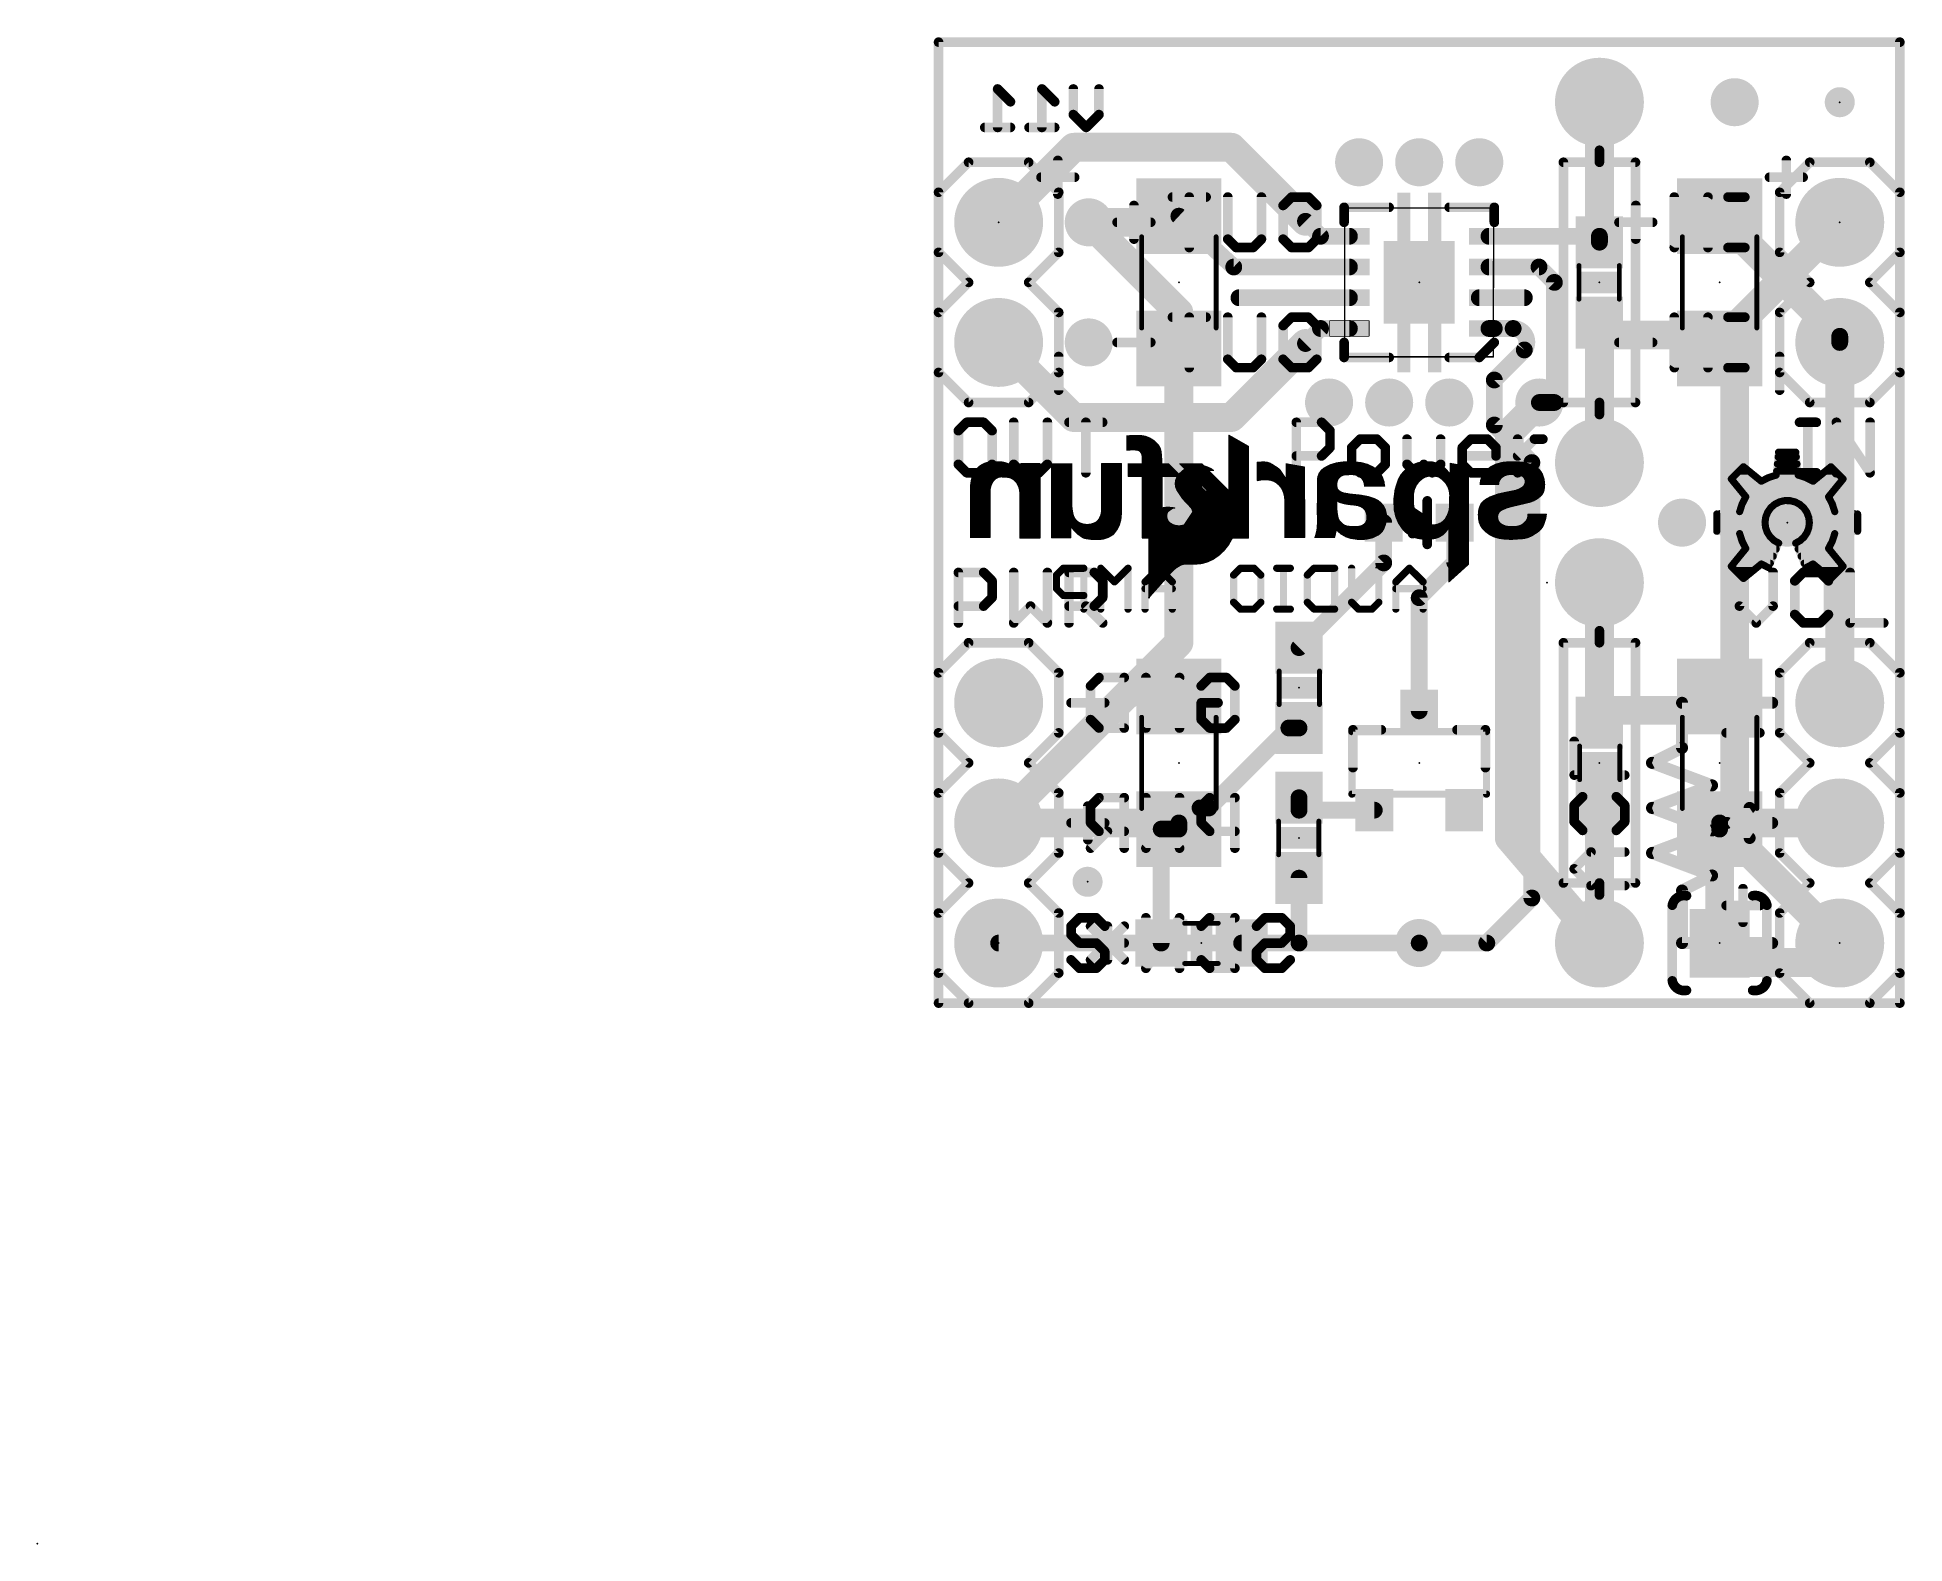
# Model space of a CAD drawing. Extents: x -19.1 to 20.4, y -11.4 to 20.4.
import ezdxf

# ---------------------------------------------------------------- set-up
doc = ezdxf.new("R2010")
doc.units = 0
for name, color, linetype in [('1', 12, 'CONTINUOUS'), ('16', 132, 'CONTINUOUS'), ('17', 110, 'CONTINUOUS'), ('18', 110, 'CONTINUOUS'), ('20', 53, 'CONTINUOUS'), ('21', 41, 'CONTINUOUS'), ('22', 40, 'CONTINUOUS'), ('23', 53, 'CONTINUOUS'), ('24', 53, 'CONTINUOUS'), ('51', 53, 'CONTINUOUS')]:
    doc.layers.add(name, color=color, linetype=linetype)

# ---------------------------------------------------------------- blocks, each defined once
blk = doc.blocks.new('RECT')
blk.add_solid([(-0.5, -0.5), (0.5, -0.5), (-0.5, 0.5), (0.5, 0.5)])
blk = doc.blocks.new('ROUNDP')
at = {"const_width": 0.5}
blk.add_lwpolyline([(0, -0.25, 1), (0, 0.25, 1), (0, -0.25)], format="xyb", dxfattribs=at)
blk = doc.blocks.new('PIE')
at = {"const_width": 0.5}
blk.add_lwpolyline([(0, -0.25, 1), (0, 0.25, 1), (0, -0.25)], format="xyb", dxfattribs=at)
blk = doc.blocks.new('RECT136000X56000R10')
at = {"const_width": 0.0175}
blk.add_lwpolyline([(0.4163, -0.1575), (0.4163, 0.1575, 0.4142), (0.4075, 0.1663), (-0.4075, 0.1663, 0.4142), (-0.4163, 0.1575), (-0.4163, -0.1575, 0.4142), (-0.4075, -0.1663), (0.4075, -0.1663, 0.4142)], format="xyb", close=True, dxfattribs=at)
blk.add_solid([(-0.4119, -0.1619), (0.4119, -0.1619), (-0.4119, 0.1619), (0.4119, 0.1619)])
blk = doc.blocks.new('ROUNDV')
at = {"const_width": 0.5}
blk.add_lwpolyline([(0, -0.25, 1), (0, 0.25, 1), (0, -0.25)], format="xyb", dxfattribs=at)

msp = doc.modelspace()

# ---------------------------------------------------------------- linework, layer by layer
at = {"layer": '1'}
for points, const_width in [([(0, 20.32), (20.32, 20.32)], 0.2032), ([(0, 0), (0, 20.32)], 0.2032), ([(20.32, 20.32), (20.32, 0)], 0.2032), ([(13.97, 16.09), (13.97, 19.05)], 0.6096), ([(1.27, 16.51), (2.8575, 18.0975)], 0.6096), ([(2.8575, 18.0975), (6.1913, 18.0975)], 0.6096), ([(6.1913, 18.0975), (7.7563, 16.5325)], 0.6096), ([(3.175, 16.51), (5.08, 16.51)], 0.6096), ([(5.08, 16.51), (5.08, 16.64)], 0.6096), ([(5.08, 16.64), (6.24, 15.565)], 0.3556), ([(7.7563, 16.5325), (8.0738, 16.215)], 0.3556), ([(19.05, 14.1), (16.51, 16.64)], 0.6096), ([(8.0738, 16.215), (8.685, 16.215)], 0.3556), ([(11.635, 16.215), (13.97, 16.215)], 0.3556), ([(13.97, 16.215), (13.97, 16.09)], 0.3556), ([(6.24, 15.565), (8.685, 15.565)], 0.3556), ([(12.6925, 15.565), (11.635, 15.565)], 0.3556), ([(13.0175, 15.24), (12.6925, 15.565)], 0.3556), ([(13.0175, 12.7001), (13.0175, 15.24)], 0.3556), ([(6.35, 14.915), (8.685, 14.915)], 0.3556), ([(12.3825, 14.915), (11.43, 14.915)], 0.3556), ([(13.97, 14.1288), (13.97, 14.39)], 0.6096), ([(13.97, 14.1288), (13.97, 14.39)], 0.6096), ([(1.27, 13.97), (2.8575, 12.3825)], 0.6096), ([(6.1913, 12.3825), (7.7563, 13.9475)], 0.6096), ([(7.7563, 13.9475), (8.0738, 14.265)], 0.3556), ([(8.0738, 14.265), (8.685, 14.265)], 0.3556), ([(11.635, 14.265), (11.7475, 14.265)], 0.3556), ([(12.1462, 14.265), (11.635, 14.265)], 0.3556), ([(13.97, 11.43), (13.97, 14.1288)], 0.6096), ([(13.97, 14.1288), (16.51, 14.1288)], 0.6096), ([(16.51, 14.1288), (16.51, 13.84)], 0.6096), ([(19.05, 6.35), (19.05, 13.97)], 0.6096), ([(19.05, 13.97), (19.05, 14.1)], 0.3556), ([(11.7475, 13.1763), (12.3825, 13.8113)], 0.3556), ([(11.7475, 12.2238), (11.7475, 13.1763)], 0.3556), ([(2.8575, 12.3825), (6.1913, 12.3825)], 0.6096), ([(12.7, 12.7), (13.0175, 12.7001)], 0.3556), ([(12.5413, 11.43), (11.7475, 12.2238)], 0.3556), ([(12.5413, 2.2225), (12.5413, 11.43)], 0.3556), ([(9.41, 9.3075), (9.41, 10.16)], 0.3556), ([(10.91, 9.3225), (10.91, 10.16)], 0.3556), ([(7.62, 7.5175), (9.41, 9.3075)], 0.3556), ([(10.16, 8.5725), (10.91, 9.3225)], 0.3556), ([(13.97, 6.1912), (13.97, 8.89)], 0.6096), ([(10.16, 6.18), (10.16, 8.5725)], 0.3556), ([(16.51, 6.1912), (16.51, 6.48)], 0.6096), ([(13.97, 5.93), (13.97, 6.1912)], 0.6096), ([(13.97, 5.93), (13.97, 6.1912)], 0.6096), ([(13.97, 6.1912), (16.51, 6.1912)], 0.6096), ([(5.715, 4.1275), (7.405, 5.8175)], 0.3556), ([(7.405, 5.8175), (7.62, 5.8175)], 0.3556), ([(7.62, 4.08), (7.62, 4.3425)], 0.3556), ([(13.97, 1.27), (13.97, 4.23)], 0.6096), ([(5.08, 3.81), (1.27, 3.81)], 0.6096), ([(5.08, 3.68), (5.5275, 4.1275)], 0.3556), ([(5.08, 3.68), (5.08, 3.81)], 0.3556), ([(5.5275, 4.1275), (5.715, 4.1275)], 0.3556), ([(9.21, 4.08), (7.62, 4.08)], 0.3556), ([(16.51, 3.81), (19.05, 3.81)], 0.6096), ([(16.51, 1.6709), (16.51, 3.68)], 0.6096), ([(16.51, 3.68), (16.51, 3.81)], 0.3556), ([(4.7063, 1.27), (4.7062, 3.68)], 0.3556), ([(4.7062, 3.68), (5.08, 3.68)], 0.3556), ([(7.62, 1.27), (7.62, 2.6425)], 0.3556), ([(11.5887, 1.27), (12.5413, 2.2225)], 0.3556), ([(7.62, 1.27), (6.4063, 1.27)], 0.3556), ([(10.16, 1.27), (7.62, 1.27)], 0.3556), ([(10.16, 1.27), (11.5887, 1.27)], 0.3556), ([(19.05, 0.8573), (19.05, 1.27)], 0.6096), ([(16.51, 0.8573), (19.05, 0.8573)], 0.6096), ([(20.32, 0), (0, 0)], 0.2032)]:
    msp.add_lwpolyline(points, dxfattribs=dict(at, const_width=const_width))
for points, const_width in [([(0, 20.3708, 1), (0, 20.2692)], 0.1016), ([(0.0508, 20.32, 1), (-0.0508, 20.32)], 0.1016), ([(20.3708, 20.32, 1), (20.2692, 20.32)], 0.1016), ([(20.32, 20.2692, 1), (20.32, 20.3708)], 0.1016), ([(14.1224, 19.05, 1), (13.8176, 19.05)], 0.3048), ([(2.8575, 18.2499, 1), (2.8575, 17.9451)], 0.3048), ([(2.9653, 17.9897, 1), (2.7497, 18.2053)], 0.3048), ([(6.2991, 18.2053, 1), (6.0835, 17.9897)], 0.3048), ([(6.1913, 17.9451, 1), (6.1913, 18.2499)], 0.3048), ([(1.1622, 16.6178, 1), (1.3778, 16.4022)], 0.3048), ([(3.175, 16.6624, 1), (3.175, 16.3576)], 0.3048), ([(5.2324, 16.64, 1), (4.9276, 16.64)], 0.3048), ([(4.9276, 16.51, 1), (5.2324, 16.51)], 0.3048), ([(5.1404, 16.7052, 1), (5.0196, 16.5748)], 0.1778), ([(5.08, 16.3576, 1), (5.08, 16.6624)], 0.3048), ([(7.6485, 16.4247, 1), (7.8641, 16.6403)], 0.3048), ([(7.8192, 16.5954, 1), (7.6934, 16.4696)], 0.1778), ([(16.6178, 16.7478, 1), (16.4022, 16.5322)], 0.3048), ([(8.0738, 16.3039, 1), (8.0738, 16.1261)], 0.1778), ([(8.0109, 16.1521, 1), (8.1367, 16.2779)], 0.1778), ([(8.685, 16.1261, 1), (8.685, 16.3039)], 0.1778), ([(11.635, 16.3039, 1), (11.635, 16.1261)], 0.1778), ([(13.8176, 16.09, 1), (14.1224, 16.09)], 0.3048), ([(14.0589, 16.215, 1), (13.8811, 16.215)], 0.1778), ([(13.97, 16.1261, 1), (13.97, 16.3039)], 0.1778), ([(13.8811, 16.09, 1), (14.0589, 16.09)], 0.1778), ([(6.24, 15.6539, 1), (6.24, 15.4761)], 0.1778), ([(6.1796, 15.4998, 1), (6.3004, 15.6302)], 0.1778), ([(8.685, 15.4761, 1), (8.685, 15.6539)], 0.1778), ([(11.635, 15.6539, 1), (11.635, 15.4761)], 0.1778), ([(12.7554, 15.6279, 1), (12.6296, 15.5021)], 0.1778), ([(12.6925, 15.4761, 1), (12.6925, 15.6539)], 0.1778), ([(13.1064, 15.24, 1), (12.9286, 15.24)], 0.1778), ([(6.35, 15.0039, 1), (6.35, 14.8261)], 0.1778), ([(8.685, 14.8261, 1), (8.685, 15.0039)], 0.1778), ([(11.43, 15.0039, 1), (11.43, 14.8261)], 0.1778), ([(12.3825, 14.8261, 1), (12.3825, 15.0039)], 0.1778), ([(12.9546, 15.1771, 1), (13.0804, 15.3029)], 0.1778), ([(14.1224, 14.39, 1), (13.8176, 14.39)], 0.3048), ([(14.1224, 14.39, 1), (13.8176, 14.39)], 0.3048), ([(1.3778, 14.0778, 1), (1.1622, 13.8622)], 0.3048), ([(7.8641, 13.8397, 1), (7.6485, 14.0553)], 0.3048), ([(8.0738, 14.3539, 1), (8.0738, 14.1761)], 0.1778), ([(8.1367, 14.2021, 1), (8.0109, 14.3279)], 0.1778), ([(8.685, 14.1761, 1), (8.685, 14.3539)], 0.1778), ([(11.635, 14.3539, 1), (11.635, 14.1761)], 0.1778), ([(11.635, 14.3539, 1), (11.635, 14.1761)], 0.1778), ([(11.7475, 14.1761, 1), (11.7475, 14.3539)], 0.1778), ([(12.3825, 13.8113, 0.6067), (12.1462, 14.265)], 0.3556), ([(12.1462, 14.3539, 1), (12.1462, 14.1761)], 0.1778), ([(12.1462, 14.1761, 1), (12.1462, 14.3539)], 0.1778), ([(14.1224, 14.1288, 1), (13.8176, 14.1288)], 0.3048), ([(13.97, 14.2812, 1), (13.97, 13.9764)], 0.3048), ([(13.8176, 14.1288, 1), (14.1224, 14.1288)], 0.3048), ([(13.8176, 14.1288, 1), (14.1224, 14.1288)], 0.3048), ([(16.6624, 14.1288, 1), (16.3576, 14.1288)], 0.3048), ([(16.51, 13.9764, 1), (16.51, 14.2812)], 0.3048), ([(19.2024, 13.97, 1), (18.8976, 13.97)], 0.3048), ([(18.9422, 13.9922, 1), (19.1578, 14.2078)], 0.3048), ([(19.1389, 14.1, 1), (18.9611, 14.1)], 0.1778), ([(7.6934, 14.0104, 1), (7.8192, 13.8846)], 0.1778), ([(12.3097, 13.8623, 1), (12.4553, 13.7603)], 0.1778), ([(12.4454, 13.7484, 1), (12.3196, 13.8742)], 0.1778), ([(16.3576, 13.84, 1), (16.6624, 13.84)], 0.3048), ([(18.9611, 13.97, 1), (19.1389, 13.97)], 0.1778), ([(11.6846, 13.2392, 1), (11.8104, 13.1134)], 0.1778), ([(11.8364, 13.1763, 1), (11.6586, 13.1763)], 0.1778), ([(2.8575, 12.5349, 1), (2.8575, 12.2301)], 0.3048), ([(2.7497, 12.2747, 1), (2.9653, 12.4903)], 0.3048), ([(6.0835, 12.4903, 1), (6.2991, 12.2747)], 0.3048), ([(6.1913, 12.2301, 1), (6.1913, 12.5349)], 0.3048), ([(12.7, 12.7889, 1), (12.7, 12.6111)], 0.1778), ([(12.9286, 12.7001, 1), (13.1064, 12.7001)], 0.1778), ([(13.0175, 12.6112, 1), (13.0175, 12.789)], 0.1778), ([(11.8104, 12.2867, 1), (11.6846, 12.1609)], 0.1778), ([(11.6586, 12.2238, 1), (11.8364, 12.2238)], 0.1778), ([(12.6302, 11.43, 1), (12.4524, 11.43)], 0.1778), ([(12.4784, 11.3671, 1), (12.6042, 11.4929)], 0.1778), ([(13.8176, 11.43, 1), (14.1224, 11.43)], 0.3048), ([(9.4989, 10.16, 1), (9.3211, 10.16)], 0.1778), ([(10.9989, 10.16, 1), (10.8211, 10.16)], 0.1778), ([(9.4729, 9.2446, 1), (9.3471, 9.3704)], 0.1778), ([(10.9729, 9.2596, 1), (10.8471, 9.3854)], 0.1778), ([(9.3211, 9.3075, 1), (9.4989, 9.3075)], 0.1778), ([(10.8211, 9.3225, 1), (10.9989, 9.3225)], 0.1778), ([(14.1224, 8.89, 1), (13.8176, 8.89)], 0.3048), ([(10.0971, 8.6354, 1), (10.2229, 8.5096)], 0.1778), ([(10.2489, 8.5725, 1), (10.0711, 8.5725)], 0.1778), ([(7.5571, 7.5804, 1), (7.6829, 7.4546)], 0.1778), ([(16.6624, 6.48, 1), (16.3576, 6.48)], 0.3048), ([(14.1224, 6.1912, 1), (13.8176, 6.1912)], 0.3048), ([(14.1224, 6.1912, 1), (13.8176, 6.1912)], 0.3048), ([(13.97, 6.3436, 1), (13.97, 6.0388)], 0.3048), ([(13.8176, 6.1912, 1), (14.1224, 6.1912)], 0.3048), ([(16.3576, 6.1912, 1), (16.6624, 6.1912)], 0.3048), ([(16.51, 6.0388, 1), (16.51, 6.3436)], 0.3048), ([(18.8976, 6.35, 1), (19.2024, 6.35)], 0.3048), ([(7.405, 5.9064, 1), (7.405, 5.7286)], 0.1778), ([(7.4679, 5.7546, 1), (7.3421, 5.8804)], 0.1778), ([(7.62, 5.7286, 1), (7.62, 5.9064)], 0.1778), ([(10.0711, 6.18, 1), (10.2489, 6.18)], 0.1778), ([(13.8176, 5.93, 1), (14.1224, 5.93)], 0.3048), ([(13.8176, 5.93, 1), (14.1224, 5.93)], 0.3048), ([(7.7089, 4.3425, 1), (7.5311, 4.3425)], 0.1778), ([(14.1224, 4.23, 1), (13.8176, 4.23)], 0.3048), ([(1.27, 3.9624, 1), (1.27, 3.6576)], 0.3048), ([(5.1689, 3.81, 1), (4.9911, 3.81)], 0.1778), ([(5.08, 3.6576, 1), (5.08, 3.9624)], 0.3048), ([(5.5275, 4.2164, 1), (5.5275, 4.0386)], 0.1778), ([(5.5904, 4.0646, 1), (5.4646, 4.1904)], 0.1778), ([(5.6521, 4.1904, 1), (5.7779, 4.0646)], 0.1778), ([(5.715, 4.0386, 1), (5.715, 4.2164)], 0.1778), ([(7.62, 4.1689, 1), (7.62, 3.9911)], 0.1778), ([(7.5311, 4.08, 1), (7.7089, 4.08)], 0.1778), ([(9.21, 3.9911, 1), (9.21, 4.1689)], 0.1778), ([(16.51, 3.9624, 1), (16.51, 3.6576)], 0.3048), ([(16.6624, 3.68, 1), (16.3576, 3.68)], 0.3048), ([(16.5989, 3.81, 1), (16.4211, 3.81)], 0.1778), ([(19.05, 3.6576, 1), (19.05, 3.9624)], 0.3048), ([(4.7951, 3.68, 1), (4.6173, 3.68)], 0.1778), ([(4.7062, 3.7689, 1), (4.7062, 3.5911)], 0.1778), ([(5.0171, 3.7429, 1), (5.1429, 3.6171)], 0.1778), ([(4.9911, 3.68, 1), (5.1689, 3.68)], 0.1778), ([(5.08, 3.5911, 1), (5.08, 3.7689)], 0.1778), ([(16.4211, 3.68, 1), (16.5989, 3.68)], 0.1778), ([(7.7089, 2.6425, 1), (7.5311, 2.6425)], 0.1778), ([(12.6042, 2.1596, 1), (12.4784, 2.2854)], 0.1778), ([(12.4524, 2.2225, 1), (12.6302, 2.2225)], 0.1778), ([(16.3576, 1.6709, 1), (16.6624, 1.6709)], 0.3048), ([(4.6174, 1.27, 1), (4.7952, 1.27)], 0.1778), ([(6.4063, 1.3589, 1), (6.4063, 1.1811)], 0.1778), ([(7.62, 1.3589, 1), (7.62, 1.1811)], 0.1778), ([(7.5311, 1.27, 1), (7.7089, 1.27)], 0.1778), ([(7.62, 1.1811, 1), (7.62, 1.3589)], 0.1778), ([(10.16, 1.3589, 1), (10.16, 1.1811)], 0.1778), ([(10.16, 1.1811, 1), (10.16, 1.3589)], 0.1778), ([(11.5258, 1.3329, 1), (11.6516, 1.2071)], 0.1778), ([(11.5887, 1.1811, 1), (11.5887, 1.3589)], 0.1778), ([(13.8176, 1.27, 1), (14.1224, 1.27)], 0.3048), ([(19.2024, 1.27, 1), (18.8976, 1.27)], 0.3048), ([(16.51, 1.0097, 1), (16.51, 0.7049)], 0.3048), ([(18.8976, 0.8573, 1), (19.2024, 0.8573)], 0.3048), ([(19.05, 0.7049, 1), (19.05, 1.0097)], 0.3048), ([(0, 0.0508, 1), (0, -0.0508)], 0.1016), ([(-0.0508, 0, 1), (0.0508, 0)], 0.1016), ([(20.2692, 0, 1), (20.3708, 0)], 0.1016), ([(20.32, -0.0508, 1), (20.32, 0.0508)], 0.1016)]:
    msp.add_lwpolyline(points, format="xyb", dxfattribs=dict(at, const_width=const_width))
at = {"layer": '16'}
for points, const_width in [([(0, 20.32), (20.32, 20.32)], 0.2032), ([(0, 0), (0, 20.32)], 0.2032), ([(20.32, 20.32), (20.32, 0)], 0.2032), ([(1.5199, 19.0589), (1.2487, 19.3301)], 0.2032), ([(1.2487, 19.3301), (1.2487, 18.5166)], 0.2032), ([(2.4554, 19.0589), (2.1842, 19.3301)], 0.2032), ([(2.1842, 19.3301), (2.1842, 18.5166)], 0.2032), ([(2.8486, 18.7878), (2.8486, 19.3301)], 0.2032), ([(3.3909, 19.3301), (3.3909, 18.7878)], 0.2032), ([(1.5199, 18.5166), (0.9775, 18.5166)], 0.2032), ([(2.4554, 18.5166), (1.9131, 18.5166)], 0.2032), ([(3.1197, 18.5166), (2.8486, 18.7878)], 0.2032), ([(3.3909, 18.7878), (3.1197, 18.5166)], 0.2032), ([(5.08, 14.605), (3.175, 16.51)], 0.6096), ([(16.8275, 14.2875), (19.05, 16.51)], 0.6096), ([(5.08, 7.62), (5.08, 14.605)], 0.6096), ([(16.8275, 3.4925), (16.8275, 14.2875)], 0.6096), ([(12.065, 12.065), (12.7, 12.7)], 0.6096), ([(12.065, 3.4925), (12.065, 12.065)], 0.6096), ([(1.27, 3.81), (5.08, 7.62)], 0.6096), ([(13.97, 1.27), (12.065, 3.4925)], 0.6096), ([(19.05, 1.27), (16.8275, 3.4925)], 0.6096), ([(1.27, 1.27), (10.16, 1.27)], 0.3556), ([(20.32, 0), (0, 0)], 0.2032)]:
    msp.add_lwpolyline(points, dxfattribs=dict(at, const_width=const_width))
for points, const_width in [([(0, 20.3708, 1), (0, 20.2692)], 0.1016), ([(0.0508, 20.32, 1), (-0.0508, 20.32)], 0.1016), ([(20.3708, 20.32, 1), (20.2692, 20.32)], 0.1016), ([(20.32, 20.2692, 1), (20.32, 20.3708)], 0.1016), ([(1.2846, 19.366, 1), (1.2128, 19.2942)], 0.1016), ([(1.2995, 19.3301, 1), (1.1979, 19.3301)], 0.1016), ([(2.2201, 19.366, 1), (2.1483, 19.2942)], 0.1016), ([(2.235, 19.3301, 1), (2.1334, 19.3301)], 0.1016), ([(2.8994, 19.3301, 1), (2.7978, 19.3301)], 0.1016), ([(3.4417, 19.3301, 1), (3.3401, 19.3301)], 0.1016), ([(1.4839, 19.023, 1), (1.5558, 19.0948)], 0.1016), ([(2.4195, 19.023, 1), (2.4913, 19.0948)], 0.1016), ([(0.9775, 18.5674, 1), (0.9775, 18.4658)], 0.1016), ([(1.1979, 18.5166, 1), (1.2995, 18.5166)], 0.1016), ([(1.5199, 18.4658, 1), (1.5199, 18.5674)], 0.1016), ([(1.9131, 18.5674, 1), (1.9131, 18.4658)], 0.1016), ([(2.1334, 18.5166, 1), (2.235, 18.5166)], 0.1016), ([(2.4554, 18.4658, 1), (2.4554, 18.5674)], 0.1016), ([(2.8845, 18.8237, 1), (2.8127, 18.7518)], 0.1016), ([(2.7978, 18.7878, 1), (2.8994, 18.7878)], 0.1016), ([(3.0838, 18.5525, 1), (3.1557, 18.4807)], 0.1016), ([(3.0838, 18.4807, 1), (3.1557, 18.5525)], 0.1016), ([(3.3401, 18.7878, 1), (3.4417, 18.7878)], 0.1016), ([(3.4268, 18.7518, 1), (3.355, 18.8237)], 0.1016), ([(3.2828, 16.6178, 1), (3.0672, 16.4022)], 0.3048), ([(19.1578, 16.4022, 1), (18.9422, 16.6178)], 0.3048), ([(5.2324, 14.605, 1), (4.9276, 14.605)], 0.3048), ([(4.9722, 14.4972, 1), (5.1878, 14.7128)], 0.3048), ([(16.7197, 14.3953, 1), (16.9353, 14.1797)], 0.3048), ([(16.9799, 14.2875, 1), (16.6751, 14.2875)], 0.3048), ([(12.8078, 12.5922, 1), (12.5922, 12.8078)], 0.3048), ([(11.9572, 12.1728, 1), (12.1728, 11.9572)], 0.3048), ([(12.2174, 12.065, 1), (11.9126, 12.065)], 0.3048), ([(5.1878, 7.5122, 1), (4.9722, 7.7278)], 0.3048), ([(4.9276, 7.62, 1), (5.2324, 7.62)], 0.3048), ([(1.1622, 3.9178, 1), (1.3778, 3.7022)], 0.3048), ([(12.1807, 3.5917, 1), (11.9493, 3.3933)], 0.3048), ([(11.9126, 3.4925, 1), (12.2174, 3.4925)], 0.3048), ([(16.9353, 3.6003, 1), (16.7197, 3.3847)], 0.3048), ([(16.6751, 3.4925, 1), (16.9799, 3.4925)], 0.3048), ([(1.27, 1.3589, 1), (1.27, 1.1811)], 0.1778), ([(10.16, 1.1811, 1), (10.16, 1.3589)], 0.1778), ([(13.8543, 1.1708, 1), (14.0857, 1.3692)], 0.3048), ([(18.9422, 1.1622, 1), (19.1578, 1.3778)], 0.3048), ([(0, 0.0508, 1), (0, -0.0508)], 0.1016), ([(-0.0508, 0, 1), (0.0508, 0)], 0.1016), ([(20.2692, 0, 1), (20.3708, 0)], 0.1016), ([(20.32, -0.0508, 1), (20.32, 0.0508)], 0.1016)]:
    msp.add_lwpolyline(points, format="xyb", dxfattribs=dict(at, const_width=const_width))
at = {"layer": '20', "const_width": 0.2032}
for points in [[(20.32, 20.32), (0, 20.32)], [(0, 20.32), (0, 0)], [(20.32, 0), (20.32, 20.32)], [(0, 0), (20.32, 0)]]:
    msp.add_lwpolyline(points, dxfattribs=at)
at = {"layer": '20', "const_width": 0.1016}
for points in [[(0, 20.3708, 1), (0, 20.2692)], [(0.0508, 20.32, 1), (-0.0508, 20.32)], [(20.3708, 20.32, 1), (20.2692, 20.32)], [(20.32, 20.2692, 1), (20.32, 20.3708)], [(0, 0.0508, 1), (0, -0.0508)], [(-0.0508, 0, 1), (0.0508, 0)], [(20.2692, 0, 1), (20.3708, 0)], [(20.32, -0.0508, 1), (20.32, 0.0508)]]:
    msp.add_lwpolyline(points, format="xyb", dxfattribs=at)
at = {"layer": '21'}
for points, const_width in [([(2.5213, 17.8189), (2.5213, 17.1071)], 0.2032), ([(13.208, 12.7), (13.208, 17.78)], 0.2032), ([(13.208, 17.78), (13.97, 17.78)], 0.2032), ([(13.97, 17.78), (13.97, 18.034)], 0.2032), ([(13.97, 17.78), (14.732, 17.78)], 0.2032), ([(14.732, 17.78), (14.732, 12.7)], 0.2032), ([(17.9201, 17.8189), (17.9201, 17.1071)], 0.2032), ([(2.1654, 17.463), (2.8772, 17.463)], 0.2032), ([(17.5642, 17.463), (18.276, 17.463)], 0.2032), ([(8.5725, 16.51), (8.5725, 16.8275)], 0.2032), ([(8.5725, 16.8275), (9.525, 16.8275)], 0.2032), ([(10.795, 16.8275), (11.7475, 16.8275)], 0.2032), ([(11.7475, 16.8275), (11.7475, 16.51)], 0.2032), ([(8.5725, 13.97), (8.5725, 13.6525)], 0.2032), ([(11.7475, 13.97), (11.43, 13.6525)], 0.2032), ([(2.5395, 12.9604), (2.5395, 13.6722)], 0.2032), ([(8.5725, 13.6525), (9.525, 13.6525)], 0.2032), ([(11.43, 13.6525), (10.795, 13.6525)], 0.2032), ([(17.7795, 12.9604), (17.7795, 13.6722)], 0.2032), ([(13.97, 12.7), (13.208, 12.7)], 0.2032), ([(14.732, 12.7), (13.97, 12.7)], 0.2032), ([(13.97, 12.7), (13.97, 12.446)], 0.2032), ([(0.5971, 12.2818), (0.4191, 12.1039)], 0.2032), ([(0.953, 12.2818), (0.5971, 12.2818)], 0.2032), ([(1.1309, 12.1039), (0.953, 12.2818)], 0.2032), ([(1.5885, 12.2818), (1.5885, 11.3921)], 0.2032), ([(2.3003, 11.3921), (2.3003, 12.2818)], 0.2032), ([(2.7579, 12.2818), (3.4697, 12.2818)], 0.2032), ([(3.1138, 11.2141), (3.1138, 12.2818)], 0.2032), ([(7.5629, 11.2141), (7.5629, 12.2818)], 0.2032), ([(7.5629, 12.2818), (8.0968, 12.2818)], 0.2032), ([(8.0968, 12.2818), (8.2747, 12.1039)], 0.2032), ([(18.1991, 12.2818), (18.555, 12.2818)], 0.2032), ([(18.3771, 11.2141), (18.3771, 12.2818)], 0.2032), ([(18.9787, 11.2141), (18.9787, 12.2818)], 0.2032), ([(18.9787, 12.2818), (19.6905, 11.2141)], 0.2032), ([(19.6905, 11.2141), (19.6905, 12.2818)], 0.2032), ([(0.4191, 12.1039), (0.4191, 11.3921)], 0.2032), ([(1.1309, 11.3921), (1.1309, 12.1039)], 0.2032), ([(8.2747, 11.748), (8.0968, 11.57)], 0.2032), ([(8.2747, 12.1039), (8.2747, 11.748)], 0.2032), ([(8.9102, 11.9259), (8.7323, 11.748)], 0.2032), ([(8.7323, 11.748), (8.7323, 11.3921)], 0.2032), ([(9.2662, 11.9259), (8.9102, 11.9259)], 0.2032), ([(9.4441, 11.748), (9.2662, 11.9259)], 0.2032), ([(9.4441, 11.3921), (9.4441, 11.748)], 0.2032), ([(9.9017, 11.9259), (9.9017, 11.3921)], 0.2032), ([(10.6135, 11.3921), (10.6135, 11.9259)], 0.2032), ([(11.0711, 11.748), (11.249, 11.9259)], 0.2032), ([(11.0711, 11.3921), (11.0711, 11.748)], 0.2032), ([(11.249, 11.9259), (11.6049, 11.9259)], 0.2032), ([(11.6049, 11.9259), (11.7829, 11.748)], 0.2032), ([(11.7829, 11.748), (11.7829, 11.57)], 0.2032), ([(12.2405, 11.2141), (12.2405, 11.9259)], 0.2032), ([(12.2405, 11.57), (12.5964, 11.9259)], 0.2032), ([(12.5964, 11.9259), (12.7743, 11.9259)], 0.2032), ([(0.4191, 11.3921), (0.5971, 11.2141)], 0.2032), ([(0.953, 11.2141), (1.1309, 11.3921)], 0.2032), ([(1.5885, 11.3921), (1.7664, 11.2141)], 0.2032), ([(2.1224, 11.2141), (2.3003, 11.3921)], 0.2032), ([(8.0968, 11.57), (7.5629, 11.57)], 0.2032), ([(8.7323, 11.3921), (8.9102, 11.2141)], 0.2032), ([(9.2662, 11.2141), (9.4441, 11.3921)], 0.2032), ([(9.9017, 11.3921), (10.0796, 11.2141)], 0.2032), ([(10.0796, 11.2141), (10.2576, 11.3921)], 0.2032), ([(10.2576, 11.3921), (10.4356, 11.2141)], 0.2032), ([(10.4356, 11.2141), (10.6135, 11.3921)], 0.2032), ([(11.7829, 11.57), (11.0711, 11.57)], 0.2032), ([(11.249, 11.2141), (11.0711, 11.3921)], 0.2032), ([(0.5971, 11.2141), (0.953, 11.2141)], 0.2032), ([(1.7664, 11.2141), (2.1224, 11.2141)], 0.2032), ([(5.0127, 11.0565), (5.0041, 10.9828)], 0.0254), ([(5.0118, 11.049), (5.5058, 11.049)], 0.0254), ([(5.0395, 11.1257), (5.0127, 11.0565)], 0.0254), ([(5.0196, 11.0744), (5.5076, 11.0744)], 0.0254), ([(5.0295, 11.0998), (5.5152, 11.0998)], 0.0254), ([(5.0393, 11.1252), (5.5229, 11.1252)], 0.0254), ([(5.0826, 11.1861), (5.0395, 11.1257)], 0.0254), ([(5.0572, 11.1506), (5.5381, 11.1506)], 0.0254), ([(5.0754, 11.176), (5.5541, 11.176)], 0.0254), ([(5.1522, 11.252), (5.0826, 11.1861)], 0.0254), ([(5.0988, 11.2014), (5.5813, 11.2014)], 0.0254), ([(5.1256, 11.2268), (5.6181, 11.2268)], 0.0254), ([(5.2299, 11.308), (5.1522, 11.252)], 0.0254), ([(5.1525, 11.2522), (5.6829, 11.2522)], 0.0254), ([(5.1877, 11.2776), (5.7925, 11.2776)], 0.0254), ([(5.223, 11.303), (5.7555, 11.303)], 0.0254), ([(5.3079, 11.3468), (5.2299, 11.308)], 0.0254), ([(5.2709, 11.3284), (5.6971, 11.3284)], 0.0254), ([(5.3919, 11.37), (5.3079, 11.3468)], 0.0254), ([(5.3332, 11.3538), (5.6258, 11.3538)], 0.0254), ([(5.4788, 11.3766), (5.3919, 11.37)], 0.0254), ([(5.5689, 11.3681), (5.4788, 11.3766)], 0.0254), ([(5.5054, 11.0384), (5.5068, 11.0718)], 0.0254), ([(5.5068, 11.0718), (5.5234, 11.1268)], 0.0254), ([(5.5234, 11.1268), (5.5537, 11.1757)], 0.0254), ([(5.5537, 11.1757), (5.5957, 11.2149)], 0.0254), ([(5.6566, 11.3461), (5.5689, 11.3681)], 0.0254), ([(5.5957, 11.2149), (5.6465, 11.2419)], 0.0254), ([(5.6465, 11.2419), (5.6977, 11.2564)], 0.0254), ([(5.6795, 11.3359), (5.6566, 11.3461)], 0.0254), ([(5.7151, 11.3207), (5.6795, 11.3359)], 0.0254), ([(5.6977, 11.2564), (5.7506, 11.2623)], 0.0254), ([(5.7655, 11.2986), (5.7151, 11.3207)], 0.0254), ([(5.7506, 11.2623), (5.8116, 11.2623)], 0.0254), ([(5.809, 11.2648), (5.7655, 11.2986)], 0.0254), ([(5.8115, 11.2623), (5.809, 11.2648)], 0.0254), ([(5.8116, 11.2623), (5.8115, 11.2623)], 0.0254), ([(8.9102, 11.2141), (9.2662, 11.2141)], 0.2032), ([(11.6049, 11.2141), (11.249, 11.2141)], 0.2032), ([(18.1991, 11.2141), (18.555, 11.2141)], 0.2032), ([(5.0041, 10.9828), (5.014, 10.9093)], 0.0254), ([(5.0054, 10.9728), (5.5256, 10.9728)], 0.0254), ([(5.0059, 10.9982), (5.515, 10.9982)], 0.0254), ([(5.0089, 11.0236), (5.5083, 11.0236)], 0.0254), ([(5.0089, 10.9474), (5.5376, 10.9474)], 0.0254), ([(5.0123, 10.922), (5.5533, 10.922)], 0.0254), ([(5.014, 10.9093), (5.042, 10.8406)], 0.0254), ([(5.0192, 10.8966), (5.5714, 10.8966)], 0.0254), ([(5.0295, 10.8712), (5.5931, 10.8712)], 0.0254), ([(5.0399, 10.8458), (5.6206, 10.8458)], 0.0254), ([(5.042, 10.8406), (5.1606, 10.6648)], 0.0254), ([(5.0556, 10.8204), (5.6518, 10.8204)], 0.0254), ([(5.0728, 10.795), (5.687, 10.795)], 0.0254), ([(5.0899, 10.7696), (5.7221, 10.7696)], 0.0254), ([(5.107, 10.7442), (5.7675, 10.7442)], 0.0254), ([(5.1242, 10.7188), (6.1936, 10.7188)], 0.0254), ([(5.1413, 10.6934), (6.2085, 10.6934)], 0.0254), ([(5.1584, 10.668), (6.2222, 10.668)], 0.0254), ([(5.1606, 10.6648), (5.3061, 10.5104)], 0.0254), ([(5.5119, 11.0057), (5.5054, 11.0384)], 0.0254), ([(5.5334, 10.9542), (5.5119, 11.0057)], 0.0254), ([(5.5627, 10.9067), (5.5334, 10.9542)], 0.0254), ([(5.599, 10.8643), (5.5627, 10.9067)], 0.0254), ([(5.6414, 10.8279), (5.599, 10.8643)], 0.0254), ([(5.7328, 10.7619), (5.6414, 10.8279)], 0.0254), ([(5.7841, 10.7357), (5.7328, 10.7619)], 0.0254), ([(5.8407, 10.7253), (5.7841, 10.7357)], 0.0254), ([(5.8979, 10.7314), (5.8407, 10.7253)], 0.0254), ([(5.9183, 10.739), (5.8979, 10.7314)], 0.0254), ([(5.9572, 10.7658), (5.9183, 10.739)], 0.0254), ([(5.9258, 10.7442), (6.1733, 10.7442)], 0.0254), ([(5.9868, 10.8025), (5.9572, 10.7658)], 0.0254), ([(5.9602, 10.7696), (6.1531, 10.7696)], 0.0254), ([(5.9807, 10.795), (6.1328, 10.795)], 0.0254), ([(5.9925, 10.816), (5.9868, 10.8025)], 0.0254), ([(5.9945, 10.8305), (5.9925, 10.816)], 0.0254), ([(5.9931, 10.8204), (6.1126, 10.8204)], 0.0254), ([(6.1071, 10.8273), (5.9945, 10.9194)], 0.0254), ([(5.9945, 10.9194), (5.9945, 10.8305)], 0.0254), ([(5.9945, 10.8966), (6.0224, 10.8966)], 0.0254), ([(5.9945, 10.8712), (6.0534, 10.8712)], 0.0254), ([(5.9945, 10.8458), (6.0845, 10.8458)], 0.0254), ([(6.1977, 10.7136), (6.1071, 10.8273)], 0.0254), ([(6.2478, 10.6202), (6.1977, 10.7136)], 0.0254), ([(10.33, 10.62), (10.33, 10.16)], 0.2032), ([(4.4761, 10.2543), (4.4521, 10.1744)], 0.0254), ([(4.5162, 10.3275), (4.4761, 10.2543)], 0.0254), ([(4.4801, 10.2616), (4.8275, 10.2616)], 0.0254), ([(4.494, 10.287), (4.8238, 10.287)], 0.0254), ([(4.5079, 10.3124), (4.8238, 10.3124)], 0.0254), ([(4.5632, 10.3825), (4.5162, 10.3275)], 0.0254), ([(4.525, 10.3378), (4.8269, 10.3378)], 0.0254), ([(4.5467, 10.3632), (4.8326, 10.3632)], 0.0254), ([(4.6202, 10.4269), (4.5632, 10.3825)], 0.0254), ([(4.571, 10.3886), (4.8461, 10.3886)], 0.0254), ([(4.6036, 10.414), (4.8776, 10.414)], 0.0254), ([(4.685, 10.459), (4.6202, 10.4269)], 0.0254), ([(4.6454, 10.4394), (4.9126, 10.4394)], 0.0254), ([(4.7549, 10.4774), (4.685, 10.459)], 0.0254), ([(4.7071, 10.4648), (4.9501, 10.4648)], 0.0254), ([(4.8489, 10.4848), (4.7549, 10.4774)], 0.0254), ([(4.8238, 10.3237), (4.8337, 10.3682)], 0.0254), ([(4.8238, 10.2781), (4.8238, 10.3237)], 0.0254), ([(4.8337, 10.2336), (4.8238, 10.2781)], 0.0254), ([(4.8337, 10.3682), (4.8427, 10.3853)], 0.0254), ([(4.8427, 10.3853), (4.8565, 10.3987)], 0.0254), ([(4.9429, 10.4774), (4.8489, 10.4848)], 0.0254), ([(4.8565, 10.3987), (4.9404, 10.4596)], 0.0254), ([(4.9404, 10.4596), (4.9561, 10.468)], 0.0254), ([(4.9912, 10.4698), (4.9429, 10.4774)], 0.0254), ([(4.9561, 10.468), (4.9735, 10.4715)], 0.0254), ([(4.9735, 10.4715), (4.9912, 10.4698)], 0.0254), ([(5.1815, 10.6426), (6.2358, 10.6426)], 0.0254), ([(5.2054, 10.6172), (6.2489, 10.6172)], 0.0254), ([(5.2294, 10.5918), (6.258, 10.5918)], 0.0254), ([(5.2533, 10.5664), (6.2671, 10.5664)], 0.0254), ([(5.2773, 10.541), (6.2762, 10.541)], 0.0254), ([(5.3012, 10.5156), (6.2846, 10.5156)], 0.0254), ([(5.3061, 10.5104), (5.3444, 10.4655)], 0.0254), ([(5.3233, 10.4902), (6.2896, 10.4902)], 0.0254), ([(5.3444, 10.4655), (5.3699, 10.4122)], 0.0254), ([(5.3447, 10.4648), (6.2947, 10.4648)], 0.0254), ([(5.376, 10.2952), (5.3564, 10.2395)], 0.0254), ([(5.3569, 10.4394), (6.2997, 10.4394)], 0.0254), ([(5.3642, 10.2616), (6.3091, 10.2616)], 0.0254), ([(5.369, 10.414), (6.3044, 10.414)], 0.0254), ([(5.3699, 10.4122), (5.3806, 10.3541)], 0.0254), ([(5.3732, 10.287), (6.3083, 10.287)], 0.0254), ([(5.3742, 10.3886), (6.3052, 10.3886)], 0.0254), ([(5.3806, 10.3541), (5.376, 10.2952)], 0.0254), ([(5.3774, 10.3124), (6.3076, 10.3124)], 0.0254), ([(5.3789, 10.3632), (6.306, 10.3632)], 0.0254), ([(5.3794, 10.3378), (6.3068, 10.3378)], 0.0254), ([(6.2836, 10.5204), (6.2478, 10.6202)], 0.0254), ([(6.3043, 10.4164), (6.2836, 10.5204)], 0.0254), ([(6.3103, 10.2236), (6.3043, 10.4164)], 0.0254), ([(10.3146, 10.1854), (10.02, 10.3784)], 0.2032), ([(4.4521, 10.1744), (4.4451, 10.0913)], 0.0254), ([(4.4451, 10.0913), (4.4451, 8.5749)], 0.0254), ([(4.4451, 10.0838), (6.2892, 10.0838)], 0.0254), ([(4.4451, 10.0584), (6.2853, 10.0584)], 0.0254), ([(4.4451, 10.033), (6.2815, 10.033)], 0.0254), ([(4.4451, 10.0076), (6.2728, 10.0076)], 0.0254), ([(4.4451, 9.9822), (6.264, 9.9822)], 0.0254), ([(4.4451, 9.9568), (6.2553, 9.9568)], 0.0254), ([(4.4451, 9.9314), (6.2465, 9.9314)], 0.0254), ([(4.4451, 9.906), (6.2378, 9.906)], 0.0254), ([(4.4451, 9.8806), (6.229, 9.8806)], 0.0254), ([(4.4451, 9.8552), (6.2203, 9.8552)], 0.0254), ([(4.4466, 10.1092), (4.9772, 10.1092)], 0.0254), ([(4.4487, 10.1346), (4.9231, 10.1346)], 0.0254), ([(4.4508, 10.16), (4.8847, 10.16)], 0.0254), ([(4.4554, 10.1854), (4.8605, 10.1854)], 0.0254), ([(4.463, 10.2108), (4.8454, 10.2108)], 0.0254), ([(4.4706, 10.2362), (4.8331, 10.2362)], 0.0254), ([(4.8559, 10.1902), (4.8337, 10.2336)], 0.0254), ([(4.8896, 10.1548), (4.8559, 10.1902)], 0.0254), ([(4.953, 10.1166), (4.8896, 10.1548)], 0.0254), ([(5.0238, 10.095), (4.953, 10.1166)], 0.0254), ([(5.0978, 10.0913), (5.0238, 10.095)], 0.0254), ([(5.1611, 10.1014), (5.0978, 10.0913)], 0.0254), ([(5.2218, 10.1219), (5.1611, 10.1014)], 0.0254), ([(5.1842, 10.1092), (6.293, 10.1092)], 0.0254), ([(5.2782, 10.1523), (5.2218, 10.1219)], 0.0254), ([(5.2454, 10.1346), (6.2969, 10.1346)], 0.0254), ([(5.323, 10.1908), (5.2782, 10.1523)], 0.0254), ([(5.2872, 10.16), (6.3007, 10.16)], 0.0254), ([(5.3168, 10.1854), (6.3045, 10.1854)], 0.0254), ([(5.3564, 10.2395), (5.323, 10.1908)], 0.0254), ([(5.3368, 10.2108), (6.3084, 10.2108)], 0.0254), ([(5.3541, 10.2362), (6.3099, 10.2362)], 0.0254), ([(6.2187, 9.8505), (6.2815, 10.0329)], 0.0254), ([(6.2815, 10.0329), (6.3103, 10.2236)], 0.0254), ([(10.33, 10.16), (10.02, 9.9262)], 0.2032), ([(10.33, 9.7), (10.33, 10.16)], 0.2032), ([(4.4451, 9.8298), (6.207, 9.8298)], 0.0254), ([(4.4451, 9.8044), (6.1927, 9.8044)], 0.0254), ([(4.4451, 9.779), (6.1784, 9.779)], 0.0254), ([(4.4451, 9.7536), (6.1641, 9.7536)], 0.0254), ([(4.4451, 9.7282), (6.1498, 9.7282)], 0.0254), ([(4.4451, 9.7028), (6.1355, 9.7028)], 0.0254), ([(4.4451, 9.6774), (6.12, 9.6774)], 0.0254), ([(4.4451, 9.652), (6.0997, 9.652)], 0.0254), ([(4.4451, 9.6266), (6.0794, 9.6266)], 0.0254), ([(4.4451, 9.6012), (6.0591, 9.6012)], 0.0254), ([(4.4451, 9.5758), (6.0388, 9.5758)], 0.0254), ([(4.4451, 9.5504), (6.013, 9.5504)], 0.0254), ([(4.4451, 9.525), (5.986, 9.525)], 0.0254), ([(4.4451, 9.4996), (5.959, 9.4996)], 0.0254), ([(4.4451, 9.4742), (5.932, 9.4742)], 0.0254), ([(5.8167, 9.3928), (5.9324, 9.4745)], 0.0254), ([(5.9324, 9.4745), (6.0356, 9.5717)], 0.0254), ([(6.0356, 9.5717), (6.124, 9.6824)], 0.0254), ([(6.124, 9.6824), (6.2187, 9.8505)], 0.0254), ([(0.4191, 8.0391), (0.4191, 9.1068)], 0.2032), ([(0.4191, 9.1068), (0.953, 9.1068)], 0.2032), ([(0.953, 9.1068), (1.1309, 8.9289)], 0.2032), ([(1.5885, 9.1068), (1.5885, 8.0391)], 0.2032), ([(2.3003, 8.0391), (2.3003, 9.1068)], 0.2032), ([(2.7579, 8.0391), (2.7579, 9.1068)], 0.2032), ([(2.7579, 9.1068), (3.2917, 9.1068)], 0.2032), ([(3.2917, 9.1068), (3.4697, 8.9289)], 0.2032), ([(4.4451, 9.4488), (5.896, 9.4488)], 0.0254), ([(4.4451, 9.4234), (5.86, 9.4234)], 0.0254), ([(4.4451, 9.398), (5.8241, 9.398)], 0.0254), ([(4.4451, 9.3726), (5.7753, 9.3726)], 0.0254), ([(4.4451, 9.3472), (5.7232, 9.3472)], 0.0254), ([(4.4451, 9.3218), (5.6542, 9.3218)], 0.0254), ([(4.4451, 9.2964), (5.5632, 9.2964)], 0.0254), ([(4.4451, 9.271), (5.142, 9.271)], 0.0254), ([(4.4451, 9.2456), (5.0909, 9.2456)], 0.0254), ([(4.4451, 9.2202), (5.0482, 9.2202)], 0.0254), ([(4.4451, 9.1948), (5.0104, 9.1948)], 0.0254), ([(4.4451, 9.1694), (4.9827, 9.1694)], 0.0254), ([(4.4451, 9.144), (4.955, 9.144)], 0.0254), ([(4.4451, 8.5749), (4.9327, 9.1236)], 0.0254), ([(4.4451, 9.1186), (4.9283, 9.1186)], 0.0254), ([(4.4451, 9.0932), (4.9057, 9.0932)], 0.0254), ([(4.4451, 9.0678), (4.8831, 9.0678)], 0.0254), ([(4.9327, 9.1236), (5.0195, 9.2031)], 0.0254), ([(5.0195, 9.2031), (5.1207, 9.2633)], 0.0254), ([(5.1207, 9.2633), (5.1579, 9.2768)], 0.0254), ([(5.1579, 9.2768), (5.1969, 9.2836)], 0.0254), ([(5.1969, 9.2836), (5.4255, 9.2836)], 0.0254), ([(5.4255, 9.2836), (5.5618, 9.296)], 0.0254), ([(5.5618, 9.296), (5.6937, 9.3328)], 0.0254), ([(5.6937, 9.3328), (5.8167, 9.3928)], 0.0254), ([(16.9291, 9.1068), (16.9291, 8.395)], 0.2032), ([(17.6409, 8.395), (17.6409, 9.1068)], 0.2032), ([(18.2764, 9.1068), (18.0985, 8.9289)], 0.2032), ([(18.6324, 9.1068), (18.2764, 9.1068)], 0.2032), ([(18.8103, 8.9289), (18.6324, 9.1068)], 0.2032), ([(19.2679, 9.1068), (19.2679, 8.0391)], 0.2032), ([(1.1309, 8.9289), (1.1309, 8.573)], 0.2032), ([(3.4697, 8.9289), (3.4697, 8.573)], 0.2032), ([(4.4451, 9.0424), (4.8605, 9.0424)], 0.0254), ([(4.4451, 9.017), (4.838, 9.017)], 0.0254), ([(4.4451, 8.9916), (4.8154, 8.9916)], 0.0254), ([(4.4451, 8.9662), (4.7928, 8.9662)], 0.0254), ([(4.4451, 8.9408), (4.7703, 8.9408)], 0.0254), ([(4.4451, 8.9154), (4.7477, 8.9154)], 0.0254), ([(4.4451, 8.89), (4.7251, 8.89)], 0.0254), ([(4.4451, 8.8646), (4.7025, 8.8646)], 0.0254), ([(4.4451, 8.8392), (4.68, 8.8392)], 0.0254), ([(4.4451, 8.8138), (4.6574, 8.8138)], 0.0254), ([(4.4451, 8.7884), (4.6348, 8.7884)], 0.0254), ([(4.4451, 8.763), (4.6123, 8.763)], 0.0254), ([(4.4451, 8.7376), (4.5897, 8.7376)], 0.0254), ([(4.4451, 8.7122), (4.5671, 8.7122)], 0.0254), ([(4.4451, 8.6868), (4.5445, 8.6868)], 0.0254), ([(18.0985, 8.9289), (18.0985, 8.2171)], 0.2032), ([(18.8103, 8.2171), (18.8103, 8.9289)], 0.2032), ([(0.953, 8.395), (0.4191, 8.395)], 0.2032), ([(1.1309, 8.573), (0.953, 8.395)], 0.2032), ([(1.5885, 8.0391), (1.9444, 8.395)], 0.2032), ([(1.9444, 8.395), (2.3003, 8.0391)], 0.2032), ([(3.2917, 8.395), (2.7579, 8.395)], 0.2032), ([(3.1138, 8.395), (3.4697, 8.0391)], 0.2032), ([(3.4697, 8.573), (3.2917, 8.395)], 0.2032), ([(4.4451, 8.6614), (4.522, 8.6614)], 0.0254), ([(4.4451, 8.636), (4.4994, 8.636)], 0.0254), ([(4.4451, 8.6106), (4.4768, 8.6106)], 0.0254), ([(4.4451, 8.5852), (4.4543, 8.5852)], 0.0254), ([(16.9291, 8.395), (17.285, 8.0391)], 0.2032), ([(17.285, 8.0391), (17.6409, 8.395)], 0.2032), ([(18.0985, 8.2171), (18.2764, 8.0391)], 0.2032), ([(18.6324, 8.0391), (18.8103, 8.2171)], 0.2032), ([(13.97, 7.62), (13.97, 7.874)], 0.2032), ([(18.2764, 8.0391), (18.6324, 8.0391)], 0.2032), ([(19.2679, 8.0391), (19.9797, 8.0391)], 0.2032), ([(13.208, 2.54), (13.208, 7.62)], 0.2032), ([(13.208, 7.62), (13.97, 7.62)], 0.2032), ([(13.97, 7.62), (14.732, 7.62)], 0.2032), ([(14.732, 7.62), (14.732, 2.54)], 0.2032), ([(2.8004, 6.3505), (3.5122, 6.3505)], 0.2032), ([(9.36, 5.78), (8.76, 5.78)], 0.2032), ([(8.76, 5.78), (8.76, 4.98)], 0.2032), ([(10.96, 5.78), (11.56, 5.78)], 0.2032), ([(11.56, 5.78), (11.56, 4.98)], 0.2032), ([(3.1563, 4.1664), (3.1563, 3.4546)], 0.2032), ([(2.8004, 3.8105), (3.5122, 3.8105)], 0.2032), ([(13.97, 2.54), (13.208, 2.54)], 0.2032), ([(14.732, 2.54), (13.97, 2.54)], 0.2032), ([(13.97, 2.54), (13.97, 2.286)], 0.2032), ([(15.51, 0.47), (15.51, 2.07)], 0.2032), ([(17.51, 2.07), (17.51, 0.47)], 0.2032), ([(2.9784, 1.8043), (2.8004, 1.6264)], 0.2032), ([(2.8004, 1.6264), (2.8004, 1.4484)], 0.2032), ([(3.3343, 1.8043), (2.9784, 1.8043)], 0.2032), ([(3.5122, 1.6264), (3.3343, 1.8043)], 0.2032), ([(2.8004, 1.4484), (2.9784, 1.2705)], 0.2032), ([(2.9784, 1.2705), (3.3343, 1.2705)], 0.2032), ([(3.3343, 1.2705), (3.5122, 1.0925)], 0.2032), ([(3.5122, 1.0925), (3.5122, 0.9146)], 0.2032), ([(2.9784, 0.7366), (2.8004, 0.9146)], 0.2032), ([(3.3343, 0.7366), (2.9784, 0.7366)], 0.2032), ([(3.5122, 0.9146), (3.3343, 0.7366)], 0.2032)]:
    msp.add_lwpolyline(points, dxfattribs=dict(at, const_width=const_width))
for points, const_width in [([(2.5721, 17.8189, 1), (2.4705, 17.8189)], 0.1016), ([(13.2588, 17.78, 1), (13.1572, 17.78)], 0.1016), ([(13.208, 17.8308, 1), (13.208, 17.7292)], 0.1016), ([(14.0208, 18.034, 1), (13.9192, 18.034)], 0.1016), ([(13.97, 17.8308, 1), (13.97, 17.7292)], 0.1016), ([(13.9192, 17.78, 1), (14.0208, 17.78)], 0.1016), ([(13.97, 17.7292, 1), (13.97, 17.8308)], 0.1016), ([(14.7828, 17.78, 1), (14.6812, 17.78)], 0.1016), ([(14.732, 17.7292, 1), (14.732, 17.8308)], 0.1016), ([(17.9709, 17.8189, 1), (17.8693, 17.8189)], 0.1016), ([(2.1654, 17.5138, 1), (2.1654, 17.4122)], 0.1016), ([(2.8772, 17.4122, 1), (2.8772, 17.5138)], 0.1016), ([(17.5642, 17.5138, 1), (17.5642, 17.4122)], 0.1016), ([(18.276, 17.4122, 1), (18.276, 17.5138)], 0.1016), ([(2.4705, 17.1071, 1), (2.5721, 17.1071)], 0.1016), ([(17.8693, 17.1071, 1), (17.9709, 17.1071)], 0.1016), ([(8.6233, 16.8275, 1), (8.5217, 16.8275)], 0.1016), ([(8.5725, 16.8783, 1), (8.5725, 16.7767)], 0.1016), ([(9.525, 16.7767, 1), (9.525, 16.8783)], 0.1016), ([(10.795, 16.8783, 1), (10.795, 16.7767)], 0.1016), ([(11.7983, 16.8275, 1), (11.6967, 16.8275)], 0.1016), ([(11.7475, 16.7767, 1), (11.7475, 16.8783)], 0.1016), ([(8.5217, 16.51, 1), (8.6233, 16.51)], 0.1016), ([(11.6967, 16.51, 1), (11.7983, 16.51)], 0.1016), ([(8.6233, 13.97, 1), (8.5217, 13.97)], 0.1016), ([(11.7834, 13.9341, 1), (11.7116, 14.0059)], 0.1016), ([(2.5903, 13.6722, 1), (2.4887, 13.6722)], 0.1016), ([(8.5725, 13.7033, 1), (8.5725, 13.6017)], 0.1016), ([(8.5217, 13.6525, 1), (8.6233, 13.6525)], 0.1016), ([(9.525, 13.6017, 1), (9.525, 13.7033)], 0.1016), ([(10.795, 13.7033, 1), (10.795, 13.6017)], 0.1016), ([(11.3941, 13.6884, 1), (11.4659, 13.6166)], 0.1016), ([(11.43, 13.6017, 1), (11.43, 13.7033)], 0.1016), ([(17.8303, 13.6722, 1), (17.7287, 13.6722)], 0.1016), ([(2.4887, 12.9604, 1), (2.5903, 12.9604)], 0.1016), ([(13.208, 12.7508, 1), (13.208, 12.6492)], 0.1016), ([(13.1572, 12.7, 1), (13.2588, 12.7)], 0.1016), ([(13.97, 12.7508, 1), (13.97, 12.6492)], 0.1016), ([(14.0208, 12.7, 1), (13.9192, 12.7)], 0.1016), ([(13.97, 12.6492, 1), (13.97, 12.7508)], 0.1016), ([(14.6812, 12.7, 1), (14.7828, 12.7)], 0.1016), ([(14.732, 12.6492, 1), (14.732, 12.7508)], 0.1016), ([(17.7287, 12.9604, 1), (17.8303, 12.9604)], 0.1016), ([(0.5971, 12.3326, 1), (0.5971, 12.231)], 0.1016), ([(0.633, 12.2459, 1), (0.5611, 12.3177)], 0.1016), ([(0.9889, 12.3177, 1), (0.917, 12.2459)], 0.1016), ([(0.953, 12.231, 1), (0.953, 12.3326)], 0.1016), ([(1.6393, 12.2818, 1), (1.5377, 12.2818)], 0.1016), ([(2.3511, 12.2818, 1), (2.2495, 12.2818)], 0.1016), ([(2.7579, 12.3326, 1), (2.7579, 12.231)], 0.1016), ([(3.1646, 12.2818, 1), (3.063, 12.2818)], 0.1016), ([(3.4697, 12.231, 1), (3.4697, 12.3326)], 0.1016), ([(7.6137, 12.2818, 1), (7.5121, 12.2818)], 0.1016), ([(7.5629, 12.3326, 1), (7.5629, 12.231)], 0.1016), ([(8.1327, 12.3177, 1), (8.0608, 12.2459)], 0.1016), ([(8.0968, 12.231, 1), (8.0968, 12.3326)], 0.1016), ([(13.9192, 12.446, 1), (14.0208, 12.446)], 0.1016), ([(18.1991, 12.3326, 1), (18.1991, 12.231)], 0.1016), ([(18.4278, 12.2818, 1), (18.3263, 12.2818)], 0.1016), ([(18.555, 12.231, 1), (18.555, 12.3326)], 0.1016), ([(19.0295, 12.2818, 1), (18.9279, 12.2818)], 0.1016), ([(19.021, 12.31, 1), (18.9364, 12.2536)], 0.1016), ([(19.7413, 12.2818, 1), (19.6397, 12.2818)], 0.1016), ([(0.4699, 12.1039, 1), (0.3683, 12.1039)], 0.1016), ([(0.3832, 12.1398, 1), (0.455, 12.0679)], 0.1016), ([(1.1817, 12.1039, 1), (1.0801, 12.1039)], 0.1016), ([(1.095, 12.0679, 1), (1.1668, 12.1398)], 0.1016), ([(8.3255, 12.1039, 1), (8.2239, 12.1039)], 0.1016), ([(8.2388, 12.0679, 1), (8.3106, 12.1398)], 0.1016), ([(8.3106, 11.712, 1), (8.2388, 11.7839)], 0.1016), ([(8.7831, 11.748, 1), (8.6815, 11.748)], 0.1016), ([(8.9102, 11.9767, 1), (8.9102, 11.8751)], 0.1016), ([(8.9462, 11.89, 1), (8.8743, 11.9618)], 0.1016), ([(9.3021, 11.9618, 1), (9.2302, 11.89)], 0.1016), ([(9.2662, 11.8751, 1), (9.2662, 11.9767)], 0.1016), ([(9.4949, 11.748, 1), (9.3933, 11.748)], 0.1016), ([(9.9525, 11.9259, 1), (9.8509, 11.9259)], 0.1016), ([(10.6643, 11.9259, 1), (10.5627, 11.9259)], 0.1016), ([(11.1219, 11.748, 1), (11.0203, 11.748)], 0.1016), ([(11.249, 11.9767, 1), (11.249, 11.8751)], 0.1016), ([(11.285, 11.89, 1), (11.2131, 11.9618)], 0.1016), ([(11.6409, 11.9618, 1), (11.569, 11.89)], 0.1016), ([(11.6049, 11.8751, 1), (11.6049, 11.9767)], 0.1016), ([(11.8337, 11.748, 1), (11.7321, 11.748)], 0.1016), ([(12.2913, 11.9259, 1), (12.1897, 11.9259)], 0.1016), ([(12.5964, 11.9767, 1), (12.5964, 11.8751)], 0.1016), ([(12.6323, 11.89, 1), (12.5605, 11.9618)], 0.1016), ([(12.7743, 11.8751, 1), (12.7743, 11.9767)], 0.1016), ([(0.455, 11.428, 1), (0.3832, 11.3561)], 0.1016), ([(1.1668, 11.3561, 1), (1.095, 11.428)], 0.1016), ([(1.6244, 11.428, 1), (1.5526, 11.3561)], 0.1016), ([(2.3362, 11.3561, 1), (2.2644, 11.428)], 0.1016), ([(7.5629, 11.6208, 1), (7.5629, 11.5192)], 0.1016), ([(8.0608, 11.6059, 1), (8.1327, 11.5341)], 0.1016), ([(8.0968, 11.5192, 1), (8.0968, 11.6208)], 0.1016), ([(8.2239, 11.748, 1), (8.3255, 11.748)], 0.1016), ([(8.6964, 11.7839, 1), (8.7682, 11.712)], 0.1016), ([(8.7682, 11.428, 1), (8.6964, 11.3561)], 0.1016), ([(9.4082, 11.712, 1), (9.48, 11.7839)], 0.1016), ([(9.48, 11.3561, 1), (9.4082, 11.428)], 0.1016), ([(9.9376, 11.428, 1), (9.8658, 11.3561)], 0.1016), ([(10.2935, 11.428, 1), (10.2217, 11.3561)], 0.1016), ([(10.2935, 11.3561, 1), (10.2217, 11.428)], 0.1016), ([(10.6494, 11.3561, 1), (10.5776, 11.428)], 0.1016), ([(11.0352, 11.7839, 1), (11.107, 11.712)], 0.1016), ([(11.0711, 11.6208, 1), (11.0711, 11.5192)], 0.1016), ([(11.107, 11.428, 1), (11.0352, 11.3561)], 0.1016), ([(11.7321, 11.57, 1), (11.8337, 11.57)], 0.1016), ([(11.747, 11.712, 1), (11.8188, 11.7839)], 0.1016), ([(11.7829, 11.5192, 1), (11.7829, 11.6208)], 0.1016), ([(12.2046, 11.6059, 1), (12.2764, 11.5341)], 0.1016), ([(0.3683, 11.3921, 1), (0.4699, 11.3921)], 0.1016), ([(0.5971, 11.2649, 1), (0.5971, 11.1633)], 0.1016), ([(0.5611, 11.1782, 1), (0.633, 11.25)], 0.1016), ([(0.917, 11.25, 1), (0.9889, 11.1782)], 0.1016), ([(0.953, 11.1633, 1), (0.953, 11.2649)], 0.1016), ([(1.0801, 11.3921, 1), (1.1817, 11.3921)], 0.1016), ([(1.5377, 11.3921, 1), (1.6393, 11.3921)], 0.1016), ([(1.7664, 11.2649, 1), (1.7664, 11.1633)], 0.1016), ([(1.7305, 11.1782, 1), (1.8024, 11.25)], 0.1016), ([(2.0864, 11.25, 1), (2.1583, 11.1782)], 0.1016), ([(2.1224, 11.1633, 1), (2.1224, 11.2649)], 0.1016), ([(2.2495, 11.3921, 1), (2.3511, 11.3921)], 0.1016), ([(3.063, 11.2141, 1), (3.1646, 11.2141)], 0.1016), ([(5.0118, 11.0554, 1), (5.0118, 11.0427)], 0.0127), ([(5.019, 11.0558, 1), (5.0064, 11.0573)], 0.0127), ([(5.0068, 11.0588, 1), (5.0187, 11.0542)], 0.0127), ([(5.0196, 11.0808, 1), (5.0196, 11.0681)], 0.0127), ([(5.0295, 11.1061, 1), (5.0295, 11.0935)], 0.0127), ([(5.0393, 11.1316, 1), (5.0393, 11.1189)], 0.0127), ([(5.0343, 11.1294, 1), (5.0446, 11.122)], 0.0127), ([(5.0454, 11.1234, 1), (5.0335, 11.128)], 0.0127), ([(5.0572, 11.157, 1), (5.0572, 11.1443)], 0.0127), ([(5.0754, 11.1823, 1), (5.0754, 11.1697)], 0.0127), ([(5.0782, 11.1907, 1), (5.087, 11.1815)], 0.0127), ([(5.0878, 11.1824, 1), (5.0774, 11.1898)], 0.0127), ([(5.0988, 11.2078, 1), (5.0988, 11.1951)], 0.0127), ([(5.1256, 11.2332, 1), (5.1256, 11.2205)], 0.0127), ([(5.1485, 11.2571, 1), (5.1559, 11.2468)], 0.0127), ([(5.1525, 11.2585, 1), (5.1525, 11.2459)], 0.0127), ([(5.1566, 11.2473, 1), (5.1478, 11.2566)], 0.0127), ([(5.1877, 11.284, 1), (5.1877, 11.2713)], 0.0127), ([(5.223, 11.3094, 1), (5.223, 11.2967)], 0.0127), ([(5.2271, 11.3137, 1), (5.2327, 11.3023)], 0.0127), ([(5.2336, 11.3028, 1), (5.2262, 11.3132)], 0.0127), ([(5.2709, 11.3347, 1), (5.2709, 11.3221)], 0.0127), ([(5.3062, 11.3529, 1), (5.3096, 11.3407)], 0.0127), ([(5.3107, 11.3411, 1), (5.3051, 11.3525)], 0.0127), ([(5.3332, 11.3601, 1), (5.3332, 11.3475)], 0.0127), ([(5.3914, 11.3763, 1), (5.3924, 11.3636)], 0.0127), ([(5.3936, 11.3639, 1), (5.3902, 11.3761)], 0.0127), ([(5.4794, 11.3829, 1), (5.4782, 11.3703)], 0.0127), ([(5.4793, 11.3703, 1), (5.4783, 11.3829)], 0.0127), ([(5.5007, 11.0736, 1), (5.5129, 11.07)], 0.0127), ([(5.5131, 11.0715, 1), (5.5005, 11.0721)], 0.0127), ([(5.5058, 11.0427, 1), (5.5058, 11.0554)], 0.0127), ([(5.5076, 11.0681, 1), (5.5076, 11.0808)], 0.0127), ([(5.5152, 11.0935, 1), (5.5152, 11.1061)], 0.0127), ([(5.518, 11.1302, 1), (5.5288, 11.1235)], 0.0127), ([(5.5295, 11.125, 1), (5.5173, 11.1287)], 0.0127), ([(5.5229, 11.1189, 1), (5.5229, 11.1316)], 0.0127), ([(5.5381, 11.1443, 1), (5.5381, 11.157)], 0.0127), ([(5.5494, 11.1803, 1), (5.5581, 11.171)], 0.0127), ([(5.5591, 11.1723, 1), (5.5483, 11.179)], 0.0127), ([(5.5541, 11.1697, 1), (5.5541, 11.1823)], 0.0127), ([(5.5704, 11.3742, 1), (5.5673, 11.3619)], 0.0127), ([(5.5682, 11.3617, 1), (5.5695, 11.3744)], 0.0127), ([(5.5813, 11.1951, 1), (5.5813, 11.2078)], 0.0127), ([(5.5928, 11.2205, 1), (5.5987, 11.2093)], 0.0127), ([(5.6001, 11.2103, 1), (5.5914, 11.2196)], 0.0127), ([(5.6181, 11.2205, 1), (5.6181, 11.2332)], 0.0127), ([(5.6258, 11.3475, 1), (5.6258, 11.3601)], 0.0127), ([(5.6448, 11.248, 1), (5.6482, 11.2358)], 0.0127), ([(5.6495, 11.2363, 1), (5.6435, 11.2475)], 0.0127), ([(5.6592, 11.3519, 1), (5.654, 11.3403)], 0.0127), ([(5.6551, 11.3399, 1), (5.6581, 11.3523)], 0.0127), ([(5.682, 11.3417, 1), (5.677, 11.3301)], 0.0127), ([(5.6769, 11.3301, 1), (5.6821, 11.3417)], 0.0127), ([(5.6829, 11.2459, 1), (5.6829, 11.2585)], 0.0127), ([(5.697, 11.2627, 1), (5.6984, 11.2501)], 0.0127), ([(5.6994, 11.2503, 1), (5.696, 11.2625)], 0.0127), ([(5.6971, 11.3221, 1), (5.6971, 11.3347)], 0.0127), ([(5.7176, 11.3265, 1), (5.7126, 11.3149)], 0.0127), ([(5.7126, 11.3149, 1), (5.7176, 11.3265)], 0.0127), ([(5.7506, 11.2686, 1), (5.7506, 11.256)], 0.0127), ([(5.7513, 11.256, 1), (5.7499, 11.2686)], 0.0127), ([(5.7555, 11.2967, 1), (5.7555, 11.3094)], 0.0127), ([(5.7694, 11.3036, 1), (5.7616, 11.2936)], 0.0127), ([(5.763, 11.2928, 1), (5.7681, 11.3044)], 0.0127), ([(5.7925, 11.2713, 1), (5.7925, 11.284)], 0.0127), ([(5.8135, 11.2693, 1), (5.8045, 11.2603)], 0.0127), ([(5.8051, 11.2598, 1), (5.8129, 11.2698)], 0.0127), ([(5.8115, 11.2686, 1), (5.8115, 11.256)], 0.0127), ([(5.807, 11.2578, 1), (5.816, 11.2668)], 0.0127), ([(5.8116, 11.256, 1), (5.8116, 11.2686)], 0.0127), ([(5.8116, 11.256, 1), (5.8116, 11.2686)], 0.0127), ([(7.5121, 11.2141, 1), (7.6137, 11.2141)], 0.1016), ([(8.6815, 11.3921, 1), (8.7831, 11.3921)], 0.1016), ([(8.9102, 11.2649, 1), (8.9102, 11.1633)], 0.1016), ([(8.8743, 11.1782, 1), (8.9462, 11.25)], 0.1016), ([(9.2302, 11.25, 1), (9.3021, 11.1782)], 0.1016), ([(9.2662, 11.1633, 1), (9.2662, 11.2649)], 0.1016), ([(9.3933, 11.3921, 1), (9.4949, 11.3921)], 0.1016), ([(9.8509, 11.3921, 1), (9.9525, 11.3921)], 0.1016), ([(10.0437, 11.25, 1), (10.1156, 11.1782)], 0.1016), ([(10.0437, 11.1782, 1), (10.1156, 11.25)], 0.1016), ([(10.3996, 11.25, 1), (10.4715, 11.1782)], 0.1016), ([(10.3996, 11.1782, 1), (10.4715, 11.25)], 0.1016), ([(10.5627, 11.3921, 1), (10.6643, 11.3921)], 0.1016), ([(11.0203, 11.3921, 1), (11.1219, 11.3921)], 0.1016), ([(11.249, 11.2649, 1), (11.249, 11.1633)], 0.1016), ([(11.2131, 11.1782, 1), (11.285, 11.25)], 0.1016), ([(11.6049, 11.1633, 1), (11.6049, 11.2649)], 0.1016), ([(12.1897, 11.2141, 1), (12.2913, 11.2141)], 0.1016), ([(18.1991, 11.2649, 1), (18.1991, 11.1633)], 0.1016), ([(18.3263, 11.2141, 1), (18.4278, 11.2141)], 0.1016), ([(18.555, 11.1633, 1), (18.555, 11.2649)], 0.1016), ([(18.9279, 11.2141, 1), (19.0295, 11.2141)], 0.1016), ([(19.6397, 11.2141, 1), (19.7413, 11.2141)], 0.1016), ([(19.6482, 11.1859, 1), (19.7328, 11.2423)], 0.1016), ([(5.0104, 10.9837, 1), (4.9978, 10.982)], 0.0127), ([(4.9978, 10.9836, 1), (5.0104, 10.9821)], 0.0127), ([(5.0054, 10.9792, 1), (5.0054, 10.9665)], 0.0127), ([(5.0059, 11.0046, 1), (5.0059, 10.9919)], 0.0127), ([(5.0089, 11.0299, 1), (5.0089, 11.0173)], 0.0127), ([(5.0089, 10.9537, 1), (5.0089, 10.9411)], 0.0127), ([(5.0123, 10.9284, 1), (5.0123, 10.9157)], 0.0127), ([(5.0077, 10.9085, 1), (5.0203, 10.9102)], 0.0127), ([(5.0199, 10.9117, 1), (5.0082, 10.9069)], 0.0127), ([(5.0192, 10.903, 1), (5.0192, 10.8903)], 0.0127), ([(5.0295, 10.8775, 1), (5.0295, 10.8649)], 0.0127), ([(5.0399, 10.8521, 1), (5.0399, 10.8395)], 0.0127), ([(5.0473, 10.8442, 1), (5.0367, 10.837)], 0.0127), ([(5.0361, 10.8382, 1), (5.0479, 10.843)], 0.0127), ([(5.0556, 10.8268, 1), (5.0556, 10.8141)], 0.0127), ([(5.0728, 10.8013, 1), (5.0728, 10.7887)], 0.0127), ([(5.0899, 10.7759, 1), (5.0899, 10.7633)], 0.0127), ([(5.107, 10.7506, 1), (5.107, 10.7379)], 0.0127), ([(5.1242, 10.7251, 1), (5.1242, 10.7125)], 0.0127), ([(5.1413, 10.6997, 1), (5.1413, 10.6871)], 0.0127), ([(5.1584, 10.6744, 1), (5.1584, 10.6617)], 0.0127), ([(5.1652, 10.6691, 1), (5.156, 10.6604)], 0.0127), ([(5.1554, 10.6612, 1), (5.1659, 10.6683)], 0.0127), ([(5.499, 11.0387, 1), (5.5117, 11.0382)], 0.0127), ([(5.5116, 11.0397, 1), (5.4992, 11.0372)], 0.0127), ([(5.5178, 11.0081, 1), (5.506, 11.0033)], 0.0127), ([(5.5057, 11.0045, 1), (5.5181, 11.0069)], 0.0127), ([(5.5083, 11.0173, 1), (5.5083, 11.0299)], 0.0127), ([(5.515, 10.9919, 1), (5.515, 11.0046)], 0.0127), ([(5.5256, 10.9665, 1), (5.5256, 10.9792)], 0.0127), ([(5.5388, 10.9575, 1), (5.528, 10.9509)], 0.0127), ([(5.5275, 10.9517, 1), (5.5392, 10.9566)], 0.0127), ([(5.5376, 10.9411, 1), (5.5376, 10.9537)], 0.0127), ([(5.5533, 10.9157, 1), (5.5533, 10.9284)], 0.0127), ([(5.5675, 10.9108, 1), (5.5579, 10.9026)], 0.0127), ([(5.5573, 10.9034, 1), (5.5681, 10.91)], 0.0127), ([(5.5714, 10.8903, 1), (5.5714, 10.903)], 0.0127), ([(5.6032, 10.8691, 1), (5.5949, 10.8595)], 0.0127), ([(5.5931, 10.8649, 1), (5.5931, 10.8775)], 0.0127), ([(5.5942, 10.8602, 1), (5.6039, 10.8684)], 0.0127), ([(5.6206, 10.8395, 1), (5.6206, 10.8521)], 0.0127), ([(5.6451, 10.833, 1), (5.6377, 10.8228)], 0.0127), ([(5.6373, 10.8231, 1), (5.6455, 10.8327)], 0.0127), ([(5.6518, 10.8141, 1), (5.6518, 10.8268)], 0.0127), ([(5.687, 10.7887, 1), (5.687, 10.8013)], 0.0127), ([(5.7221, 10.7633, 1), (5.7221, 10.7759)], 0.0127), ([(5.7357, 10.7676, 1), (5.7299, 10.7562)], 0.0127), ([(5.7291, 10.7568, 1), (5.7365, 10.767)], 0.0127), ([(5.7675, 10.7379, 1), (5.7675, 10.7506)], 0.0127), ([(5.7852, 10.742, 1), (5.7829, 10.7295)], 0.0127), ([(5.7812, 10.7301, 1), (5.787, 10.7414)], 0.0127), ([(5.84, 10.7316, 1), (5.8413, 10.7189)], 0.0127), ([(5.8395, 10.719, 1), (5.8418, 10.7315)], 0.0127), ([(5.8957, 10.7374, 1), (5.9001, 10.7254)], 0.0127), ([(5.8986, 10.7251, 1), (5.8972, 10.7377)], 0.0127), ([(5.9147, 10.7442, 1), (5.9219, 10.7338)], 0.0127), ([(5.9205, 10.733, 1), (5.9161, 10.745)], 0.0127), ([(5.9258, 10.7506, 1), (5.9258, 10.7379)], 0.0127), ([(5.9522, 10.7698, 1), (5.9621, 10.7618)], 0.0127), ([(5.9608, 10.7605, 1), (5.9536, 10.771)], 0.0127), ([(5.9602, 10.7759, 1), (5.9602, 10.7633)], 0.0127), ([(5.9807, 10.8013, 1), (5.9807, 10.7887)], 0.0127), ([(5.981, 10.805, 1), (5.9926, 10.8)], 0.0127), ([(5.9917, 10.7985, 1), (5.9819, 10.8065)], 0.0127), ([(5.9862, 10.8168, 1), (5.9988, 10.8151)], 0.0127), ([(5.9984, 10.8135, 1), (5.9867, 10.8185)], 0.0127), ([(5.9931, 10.8268, 1), (5.9931, 10.8141)], 0.0127), ([(5.9985, 10.9243, 1), (5.9905, 10.9145)], 0.0127), ([(5.9945, 10.903, 1), (5.9945, 10.8903)], 0.0127), ([(5.9945, 10.8521, 1), (5.9945, 10.8395)], 0.0127), ([(6.0008, 10.8296, 1), (5.9882, 10.8314)], 0.0127), ([(6.0009, 10.9194, 1), (5.9882, 10.9194)], 0.0127), ([(5.9945, 10.8775, 1), (5.9945, 10.8649)], 0.0127), ([(5.9882, 10.8305, 1), (6.0009, 10.8305)], 0.0127), ([(6.0224, 10.8903, 1), (6.0224, 10.903)], 0.0127), ([(6.0534, 10.8649, 1), (6.0534, 10.8775)], 0.0127), ([(6.0845, 10.8395, 1), (6.0845, 10.8521)], 0.0127), ([(6.112, 10.8313, 1), (6.1021, 10.8234)], 0.0127), ([(6.103, 10.8224, 1), (6.1111, 10.8322)], 0.0127), ([(6.1126, 10.8141, 1), (6.1126, 10.8268)], 0.0127), ([(6.1328, 10.7887, 1), (6.1328, 10.8013)], 0.0127), ([(6.1531, 10.7633, 1), (6.1531, 10.7759)], 0.0127), ([(6.1733, 10.7379, 1), (6.1733, 10.7506)], 0.0127), ([(6.2033, 10.7166, 1), (6.1921, 10.7106)], 0.0127), ([(6.1927, 10.7096, 1), (6.2027, 10.7176)], 0.0127), ([(6.1936, 10.7125, 1), (6.1936, 10.7251)], 0.0127), ([(6.2085, 10.6871, 1), (6.2085, 10.6997)], 0.0127), ([(6.2222, 10.6617, 1), (6.2222, 10.6744)], 0.0127), ([(10.3808, 10.62, 1), (10.2792, 10.62)], 0.1016), ([(4.4705, 10.2574, 1), (4.4817, 10.2513)], 0.0127), ([(4.4822, 10.2525, 1), (4.47, 10.2562)], 0.0127), ([(4.4801, 10.2679, 1), (4.4801, 10.2553)], 0.0127), ([(4.494, 10.2934, 1), (4.494, 10.2807)], 0.0127), ([(4.5079, 10.3187, 1), (4.5079, 10.3061)], 0.0127), ([(4.5114, 10.3316, 1), (4.521, 10.3234)], 0.0127), ([(4.5218, 10.3244, 1), (4.5106, 10.3306)], 0.0127), ([(4.525, 10.3441, 1), (4.525, 10.3315)], 0.0127), ([(4.5467, 10.3696, 1), (4.5467, 10.3569)], 0.0127), ([(4.5593, 10.3875, 1), (4.5671, 10.3775)], 0.0127), ([(4.568, 10.3784, 1), (4.5583, 10.3866)], 0.0127), ([(4.571, 10.3949, 1), (4.571, 10.3823)], 0.0127), ([(4.6036, 10.4203, 1), (4.6036, 10.4077)], 0.0127), ([(4.6174, 10.4326, 1), (4.623, 10.4212)], 0.0127), ([(4.6241, 10.4219, 1), (4.6163, 10.4319)], 0.0127), ([(4.6454, 10.4458, 1), (4.6454, 10.4331)], 0.0127), ([(4.6834, 10.4651, 1), (4.6866, 10.4528)], 0.0127), ([(4.6878, 10.4533, 1), (4.6822, 10.4647)], 0.0127), ([(4.7071, 10.4711, 1), (4.7071, 10.4585)], 0.0127), ([(4.7544, 10.4837, 1), (4.7554, 10.4711)], 0.0127), ([(4.7565, 10.4713, 1), (4.7533, 10.4835)], 0.0127), ([(4.8301, 10.3237, 1), (4.8174, 10.3237)], 0.0127), ([(4.8176, 10.3251, 1), (4.83, 10.3223)], 0.0127), ([(4.83, 10.2795, 1), (4.8176, 10.2767)], 0.0127), ([(4.8174, 10.2781, 1), (4.8301, 10.2781)], 0.0127), ([(4.8238, 10.3061, 1), (4.8238, 10.3187)], 0.0127), ([(4.8238, 10.2807, 1), (4.8238, 10.2934)], 0.0127), ([(4.8269, 10.3315, 1), (4.8269, 10.3441)], 0.0127), ([(4.8281, 10.3712, 1), (4.8393, 10.3652)], 0.0127), ([(4.8399, 10.3668, 1), (4.8275, 10.3696)], 0.0127), ([(4.8275, 10.2553, 1), (4.8275, 10.2679)], 0.0127), ([(4.8326, 10.3569, 1), (4.8326, 10.3696)], 0.0127), ([(4.8383, 10.3898, 1), (4.8471, 10.3807)], 0.0127), ([(4.8483, 10.3823, 1), (4.8371, 10.3882)], 0.0127), ([(4.8494, 10.4911, 1), (4.8484, 10.4784)], 0.0127), ([(4.8461, 10.3823, 1), (4.8461, 10.3949)], 0.0127), ([(4.8494, 10.4784, 1), (4.8484, 10.4911)], 0.0127), ([(4.8528, 10.4038, 1), (4.8602, 10.3936)], 0.0127), ([(4.8609, 10.3942, 1), (4.8521, 10.4032)], 0.0127), ([(4.8776, 10.4077, 1), (4.8776, 10.4203)], 0.0127), ([(4.9126, 10.4331, 1), (4.9126, 10.4458)], 0.0127), ([(4.9374, 10.4652, 1), (4.9434, 10.454)], 0.0127), ([(4.9439, 10.4837, 1), (4.9419, 10.4711)], 0.0127), ([(4.9441, 10.4545, 1), (4.9367, 10.4647)], 0.0127), ([(4.9424, 10.4711, 1), (4.9434, 10.4837)], 0.0127), ([(4.9548, 10.4742, 1), (4.9573, 10.4618)], 0.0127), ([(4.9501, 10.4585, 1), (4.9501, 10.4711)], 0.0127), ([(4.9591, 10.4624, 1), (4.9531, 10.4736)], 0.0127), ([(4.9741, 10.4778, 1), (4.9729, 10.4652)], 0.0127), ([(4.9748, 10.4653, 1), (4.9722, 10.4777)], 0.0127), ([(4.9902, 10.4635, 1), (4.9922, 10.4761)], 0.0127), ([(4.9906, 10.4635, 1), (4.9918, 10.4761)], 0.0127), ([(5.1815, 10.6489, 1), (5.1815, 10.6363)], 0.0127), ([(5.2054, 10.6235, 1), (5.2054, 10.6109)], 0.0127), ([(5.2294, 10.5982, 1), (5.2294, 10.5855)], 0.0127), ([(5.2533, 10.5727, 1), (5.2533, 10.5601)], 0.0127), ([(5.2773, 10.5473, 1), (5.2773, 10.5347)], 0.0127), ([(5.3012, 10.522, 1), (5.3012, 10.5093)], 0.0127), ([(5.3109, 10.5145, 1), (5.3013, 10.5063)], 0.0127), ([(5.3015, 10.506, 1), (5.3107, 10.5148)], 0.0127), ([(5.3233, 10.4965, 1), (5.3233, 10.4839)], 0.0127), ([(5.3502, 10.4682, 1), (5.3387, 10.4627)], 0.0127), ([(5.3447, 10.4711, 1), (5.3447, 10.4585)], 0.0127), ([(5.3396, 10.4613, 1), (5.3493, 10.4696)], 0.0127), ([(5.3569, 10.4458, 1), (5.3569, 10.4331)], 0.0127), ([(5.3642, 10.2679, 1), (5.3642, 10.2553)], 0.0127), ([(5.369, 10.4203, 1), (5.369, 10.4077)], 0.0127), ([(5.3761, 10.4133, 1), (5.3636, 10.411)], 0.0127), ([(5.3641, 10.4094, 1), (5.3756, 10.4149)], 0.0127), ([(5.3732, 10.2934, 1), (5.3732, 10.2807)], 0.0127), ([(5.3742, 10.3949, 1), (5.3742, 10.3823)], 0.0127), ([(5.3697, 10.2957, 1), (5.3824, 10.2947)], 0.0127), ([(5.382, 10.2931, 1), (5.3701, 10.2973)], 0.0127), ([(5.3774, 10.3187, 1), (5.3774, 10.3061)], 0.0127), ([(5.3789, 10.3696, 1), (5.3789, 10.3569)], 0.0127), ([(5.3794, 10.3441, 1), (5.3794, 10.3315)], 0.0127), ([(5.387, 10.3536, 1), (5.3743, 10.3546)], 0.0127), ([(5.3744, 10.3529, 1), (5.3869, 10.3552)], 0.0127), ([(6.2358, 10.6363, 1), (6.2358, 10.6489)], 0.0127), ([(6.2538, 10.6223, 1), (6.2419, 10.618)], 0.0127), ([(6.2422, 10.6172, 1), (6.2534, 10.6232)], 0.0127), ([(6.2489, 10.6109, 1), (6.2489, 10.6235)], 0.0127), ([(6.258, 10.5855, 1), (6.258, 10.5982)], 0.0127), ([(6.2671, 10.5601, 1), (6.2671, 10.5727)], 0.0127), ([(6.2762, 10.5347, 1), (6.2762, 10.5473)], 0.0127), ([(6.2899, 10.5216, 1), (6.2774, 10.5191)], 0.0127), ([(6.2777, 10.5182, 1), (6.2896, 10.5225)], 0.0127), ([(6.2846, 10.5093, 1), (6.2846, 10.522)], 0.0127), ([(6.2896, 10.4839, 1), (6.2896, 10.4965)], 0.0127), ([(6.2947, 10.4585, 1), (6.2947, 10.4711)], 0.0127), ([(6.3106, 10.4166, 1), (6.298, 10.4162)], 0.0127), ([(6.2981, 10.4152, 1), (6.3105, 10.4176)], 0.0127), ([(6.2997, 10.4331, 1), (6.2997, 10.4458)], 0.0127), ([(6.3044, 10.4077, 1), (6.3044, 10.4203)], 0.0127), ([(6.3052, 10.3823, 1), (6.3052, 10.3949)], 0.0127), ([(6.306, 10.3569, 1), (6.306, 10.3696)], 0.0127), ([(6.3068, 10.3315, 1), (6.3068, 10.3441)], 0.0127), ([(6.3076, 10.3061, 1), (6.3076, 10.3187)], 0.0127), ([(6.3083, 10.2807, 1), (6.3083, 10.2934)], 0.0127), ([(6.3091, 10.2553, 1), (6.3091, 10.2679)], 0.0127), ([(10.0478, 10.4209, 1), (9.9922, 10.3359)], 0.1016), ([(10.2868, 10.1429, 1), (10.3424, 10.2279)], 0.1016), ([(4.4515, 10.0913, 1), (4.4387, 10.0913)], 0.0127), ([(4.4388, 10.0918, 1), (4.4514, 10.0908)], 0.0127), ([(4.4451, 10.0648, 1), (4.4451, 10.0521)], 0.0127), ([(4.4451, 10.0394, 1), (4.4451, 10.0267)], 0.0127), ([(4.4451, 9.9886, 1), (4.4451, 9.9759)], 0.0127), ([(4.4451, 9.9632, 1), (4.4451, 9.9505)], 0.0127), ([(4.4451, 9.9123, 1), (4.4451, 9.8997)], 0.0127), ([(4.4451, 9.887, 1), (4.4451, 9.8743)], 0.0127), ([(4.4451, 10.0901, 1), (4.4451, 10.0775)], 0.0127), ([(4.4451, 10.0139, 1), (4.4451, 10.0013)], 0.0127), ([(4.4451, 9.9377, 1), (4.4451, 9.9251)], 0.0127), ([(4.4466, 10.1156, 1), (4.4466, 10.1029)], 0.0127), ([(4.4487, 10.141, 1), (4.4487, 10.1283)], 0.0127), ([(4.4508, 10.1663, 1), (4.4508, 10.1537)], 0.0127), ([(4.4584, 10.1739, 1), (4.4457, 10.175)], 0.0127), ([(4.446, 10.1763, 1), (4.4581, 10.1726)], 0.0127), ([(4.4554, 10.1918, 1), (4.4554, 10.1791)], 0.0127), ([(4.463, 10.2172, 1), (4.463, 10.2045)], 0.0127), ([(4.4706, 10.2425, 1), (4.4706, 10.2299)], 0.0127), ([(4.8394, 10.2365, 1), (4.828, 10.2307)], 0.0127), ([(4.8275, 10.2322, 1), (4.8399, 10.235)], 0.0127), ([(4.8331, 10.2299, 1), (4.8331, 10.2425)], 0.0127), ([(4.8454, 10.2045, 1), (4.8454, 10.2172)], 0.0127), ([(4.8605, 10.1945, 1), (4.8513, 10.1858)], 0.0127), ([(4.8503, 10.1873, 1), (4.8616, 10.193)], 0.0127), ([(4.8605, 10.1791, 1), (4.8605, 10.1918)], 0.0127), ([(4.8929, 10.1602, 1), (4.8863, 10.1494)], 0.0127), ([(4.8847, 10.1537, 1), (4.8847, 10.1663)], 0.0127), ([(4.885, 10.1504, 1), (4.8942, 10.1592)], 0.0127), ([(4.9231, 10.1283, 1), (4.9231, 10.141)], 0.0127), ([(4.9549, 10.1227, 1), (4.9512, 10.1105)], 0.0127), ([(4.9497, 10.1111, 1), (4.9563, 10.122)], 0.0127), ([(4.9772, 10.1029, 1), (4.9772, 10.1156)], 0.0127), ([(5.0242, 10.1013, 1), (5.0235, 10.0886)], 0.0127), ([(5.022, 10.0889, 1), (5.0257, 10.101)], 0.0127), ([(5.0968, 10.0976, 1), (5.0988, 10.085)], 0.0127), ([(5.0975, 10.085, 1), (5.0981, 10.0976)], 0.0127), ([(5.1591, 10.1074, 1), (5.1631, 10.0954)], 0.0127), ([(5.1621, 10.0951, 1), (5.1601, 10.1076)], 0.0127), ([(5.1842, 10.1156, 1), (5.1842, 10.1029)], 0.0127), ([(5.2188, 10.1275, 1), (5.2248, 10.1163)], 0.0127), ([(5.2238, 10.1159, 1), (5.2198, 10.1279)], 0.0127), ([(5.2454, 10.141, 1), (5.2454, 10.1283)], 0.0127), ([(5.2741, 10.1571, 1), (5.2823, 10.1475)], 0.0127), ([(5.2812, 10.1467, 1), (5.2752, 10.1579)], 0.0127), ([(5.2872, 10.1663, 1), (5.2872, 10.1537)], 0.0127), ([(5.3168, 10.1918, 1), (5.3168, 10.1791)], 0.0127), ([(5.3178, 10.1943, 1), (5.3283, 10.1872)], 0.0127), ([(5.3272, 10.1859, 1), (5.3189, 10.1956)], 0.0127), ([(5.3368, 10.2172, 1), (5.3368, 10.2045)], 0.0127), ([(5.3541, 10.2425, 1), (5.3541, 10.2299)], 0.0127), ([(5.3504, 10.2416, 1), (5.3624, 10.2374)], 0.0127), ([(5.3616, 10.2359, 1), (5.3512, 10.2431)], 0.0127), ([(6.229, 9.8743, 1), (6.229, 9.887)], 0.0127), ([(6.2378, 9.8997, 1), (6.2378, 9.9123)], 0.0127), ([(6.2465, 9.9251, 1), (6.2465, 9.9377)], 0.0127), ([(6.2553, 9.9505, 1), (6.2553, 9.9632)], 0.0127), ([(6.264, 9.9759, 1), (6.264, 9.9886)], 0.0127), ([(6.2728, 10.0013, 1), (6.2728, 10.0139)], 0.0127), ([(6.2752, 10.0338, 1), (6.2878, 10.0319)], 0.0127), ([(6.2875, 10.0308, 1), (6.2755, 10.0349)], 0.0127), ([(6.2815, 10.0267, 1), (6.2815, 10.0394)], 0.0127), ([(6.2853, 10.0521, 1), (6.2853, 10.0648)], 0.0127), ([(6.2892, 10.0775, 1), (6.2892, 10.0901)], 0.0127), ([(6.293, 10.1029, 1), (6.293, 10.1156)], 0.0127), ([(6.2969, 10.1283, 1), (6.2969, 10.141)], 0.0127), ([(6.3007, 10.1537, 1), (6.3007, 10.1663)], 0.0127), ([(6.304, 10.2234, 1), (6.3167, 10.2238)], 0.0127), ([(6.3166, 10.2226, 1), (6.3041, 10.2245)], 0.0127), ([(6.3045, 10.1791, 1), (6.3045, 10.1918)], 0.0127), ([(6.3084, 10.2045, 1), (6.3084, 10.2172)], 0.0127), ([(6.3099, 10.2299, 1), (6.3099, 10.2425)], 0.0127), ([(9.9894, 9.9668, 1), (10.0506, 9.8856)], 0.1016), ([(10.3808, 10.16, 1), (10.2792, 10.16)], 0.1016), ([(10.2792, 10.16, 1), (10.3808, 10.16)], 0.1016), ([(10.3606, 10.1194, 1), (10.2994, 10.2006)], 0.1016), ([(4.4451, 9.8361, 1), (4.4451, 9.8235)], 0.0127), ([(4.4451, 9.8108, 1), (4.4451, 9.7981)], 0.0127), ([(4.4451, 9.7599, 1), (4.4451, 9.7473)], 0.0127), ([(4.4451, 9.7346, 1), (4.4451, 9.7219)], 0.0127), ([(4.4451, 9.6837, 1), (4.4451, 9.6711)], 0.0127), ([(4.4451, 9.6584, 1), (4.4451, 9.6457)], 0.0127), ([(4.4451, 9.5822, 1), (4.4451, 9.5695)], 0.0127), ([(4.4451, 9.506, 1), (4.4451, 9.4933)], 0.0127), ([(4.4451, 9.8615, 1), (4.4451, 9.8489)], 0.0127), ([(4.4451, 9.7853, 1), (4.4451, 9.7727)], 0.0127), ([(4.4451, 9.7091, 1), (4.4451, 9.6965)], 0.0127), ([(4.4451, 9.6329, 1), (4.4451, 9.6203)], 0.0127), ([(4.4451, 9.6075, 1), (4.4451, 9.5949)], 0.0127), ([(4.4451, 9.5567, 1), (4.4451, 9.5441)], 0.0127), ([(4.4451, 9.5313, 1), (4.4451, 9.5187)], 0.0127), ([(4.4451, 9.4805, 1), (4.4451, 9.4679)], 0.0127), ([(5.9281, 9.4791, 1), (5.9368, 9.4699)], 0.0127), ([(5.9361, 9.4693, 1), (5.9288, 9.4797)], 0.0127), ([(5.932, 9.4679, 1), (5.932, 9.4805)], 0.0127), ([(5.959, 9.4933, 1), (5.959, 9.506)], 0.0127), ([(5.986, 9.5187, 1), (5.986, 9.5313)], 0.0127), ([(6.013, 9.5441, 1), (6.013, 9.5567)], 0.0127), ([(6.0306, 9.5757, 1), (6.0405, 9.5677)], 0.0127), ([(6.0399, 9.5671, 1), (6.0312, 9.5763)], 0.0127), ([(6.0388, 9.5695, 1), (6.0388, 9.5822)], 0.0127), ([(6.0591, 9.5949, 1), (6.0591, 9.6075)], 0.0127), ([(6.0794, 9.6203, 1), (6.0794, 9.6329)], 0.0127), ([(6.0997, 9.6457, 1), (6.0997, 9.6584)], 0.0127), ([(6.1185, 9.6855, 1), (6.1295, 9.6793)], 0.0127), ([(6.129, 9.6784, 1), (6.119, 9.6864)], 0.0127), ([(6.12, 9.6711, 1), (6.12, 9.6837)], 0.0127), ([(6.1355, 9.6965, 1), (6.1355, 9.7091)], 0.0127), ([(6.1498, 9.7219, 1), (6.1498, 9.7346)], 0.0127), ([(6.1641, 9.7473, 1), (6.1641, 9.7599)], 0.0127), ([(6.1784, 9.7727, 1), (6.1784, 9.7853)], 0.0127), ([(6.1927, 9.7981, 1), (6.1927, 9.8108)], 0.0127), ([(6.207, 9.8235, 1), (6.207, 9.8361)], 0.0127), ([(6.2127, 9.8525, 1), (6.2247, 9.8484)], 0.0127), ([(6.2242, 9.8474, 1), (6.2131, 9.8536)], 0.0127), ([(6.2203, 9.8489, 1), (6.2203, 9.8615)], 0.0127), ([(10.2792, 9.7, 1), (10.3808, 9.7)], 0.1016), ([(0.4699, 9.1068, 1), (0.3683, 9.1068)], 0.1016), ([(0.4191, 9.1576, 1), (0.4191, 9.056)], 0.1016), ([(0.9889, 9.1427, 1), (0.917, 9.0709)], 0.1016), ([(0.953, 9.056, 1), (0.953, 9.1576)], 0.1016), ([(1.6393, 9.1068, 1), (1.5377, 9.1068)], 0.1016), ([(2.3511, 9.1068, 1), (2.2495, 9.1068)], 0.1016), ([(2.8087, 9.1068, 1), (2.7071, 9.1068)], 0.1016), ([(2.7579, 9.1576, 1), (2.7579, 9.056)], 0.1016), ([(3.3277, 9.1427, 1), (3.2558, 9.0709)], 0.1016), ([(3.2917, 9.056, 1), (3.2917, 9.1576)], 0.1016), ([(4.4451, 9.4298, 1), (4.4451, 9.4171)], 0.0127), ([(4.4451, 9.3536, 1), (4.4451, 9.3409)], 0.0127), ([(4.4451, 9.2774, 1), (4.4451, 9.2647)], 0.0127), ([(4.4451, 9.2012, 1), (4.4451, 9.1885)], 0.0127), ([(4.4451, 9.1758, 1), (4.4451, 9.1631)], 0.0127), ([(4.4451, 9.125, 1), (4.4451, 9.1123)], 0.0127), ([(4.4451, 9.0996, 1), (4.4451, 9.0869)], 0.0127), ([(4.4451, 9.4551, 1), (4.4451, 9.4425)], 0.0127), ([(4.4451, 9.4043, 1), (4.4451, 9.3917)], 0.0127), ([(4.4451, 9.3789, 1), (4.4451, 9.3663)], 0.0127), ([(4.4451, 9.3281, 1), (4.4451, 9.3155)], 0.0127), ([(4.4451, 9.3027, 1), (4.4451, 9.2901)], 0.0127), ([(4.4451, 9.2519, 1), (4.4451, 9.2393)], 0.0127), ([(4.4451, 9.2265, 1), (4.4451, 9.2139)], 0.0127), ([(4.4451, 9.1503, 1), (4.4451, 9.1377)], 0.0127), ([(4.4451, 9.0741, 1), (4.4451, 9.0615)], 0.0127), ([(4.8831, 9.0615, 1), (4.8831, 9.0741)], 0.0127), ([(4.9057, 9.0869, 1), (4.9057, 9.0996)], 0.0127), ([(4.9284, 9.1283, 1), (4.937, 9.1189)], 0.0127), ([(4.9374, 9.1194, 1), (4.928, 9.1278)], 0.0127), ([(4.9283, 9.1123, 1), (4.9283, 9.125)], 0.0127), ([(4.955, 9.1377, 1), (4.955, 9.1503)], 0.0127), ([(4.9827, 9.1631, 1), (4.9827, 9.1758)], 0.0127), ([(5.0104, 9.1885, 1), (5.0104, 9.2012)], 0.0127), ([(5.0163, 9.2086, 1), (5.0227, 9.1977)], 0.0127), ([(5.0238, 9.1985, 1), (5.0152, 9.2078)], 0.0127), ([(5.0482, 9.2139, 1), (5.0482, 9.2265)], 0.0127), ([(5.0909, 9.2393, 1), (5.0909, 9.2519)], 0.0127), ([(5.1185, 9.2693, 1), (5.1229, 9.2573)], 0.0127), ([(5.1239, 9.2578, 1), (5.1175, 9.2688)], 0.0127), ([(5.142, 9.2647, 1), (5.142, 9.2774)], 0.0127), ([(5.1568, 9.283, 1), (5.159, 9.2705)], 0.0127), ([(5.1601, 9.2708, 1), (5.1558, 9.2827)], 0.0127), ([(5.1969, 9.2899, 1), (5.1969, 9.2773)], 0.0127), ([(5.198, 9.2773, 1), (5.1958, 9.2899)], 0.0127), ([(5.4249, 9.2899, 1), (5.4261, 9.2773)], 0.0127), ([(5.4255, 9.2773, 1), (5.4255, 9.2899)], 0.0127), ([(5.5601, 9.3021, 1), (5.5635, 9.2899)], 0.0127), ([(5.5624, 9.2897, 1), (5.5612, 9.3023)], 0.0127), ([(5.5632, 9.2901, 1), (5.5632, 9.3027)], 0.0127), ([(5.6542, 9.3155, 1), (5.6542, 9.3281)], 0.0127), ([(5.6909, 9.3385, 1), (5.6964, 9.3271)], 0.0127), ([(5.6954, 9.3267, 1), (5.692, 9.3389)], 0.0127), ([(5.7232, 9.3409, 1), (5.7232, 9.3536)], 0.0127), ([(5.7753, 9.3663, 1), (5.7753, 9.3789)], 0.0127), ([(5.813, 9.398, 1), (5.8204, 9.3876)], 0.0127), ([(5.8195, 9.3871, 1), (5.8139, 9.3985)], 0.0127), ([(5.8241, 9.3917, 1), (5.8241, 9.4043)], 0.0127), ([(5.86, 9.4171, 1), (5.86, 9.4298)], 0.0127), ([(5.896, 9.4425, 1), (5.896, 9.4551)], 0.0127), ([(16.9799, 9.1068, 1), (16.8783, 9.1068)], 0.1016), ([(17.6917, 9.1068, 1), (17.5901, 9.1068)], 0.1016), ([(18.2764, 9.1576, 1), (18.2764, 9.056)], 0.1016), ([(18.3124, 9.0709, 1), (18.2405, 9.1427)], 0.1016), ([(18.6683, 9.1427, 1), (18.5964, 9.0709)], 0.1016), ([(18.6324, 9.056, 1), (18.6324, 9.1576)], 0.1016), ([(19.3187, 9.1068, 1), (19.2171, 9.1068)], 0.1016), ([(1.1817, 8.9289, 1), (1.0801, 8.9289)], 0.1016), ([(1.095, 8.8929, 1), (1.1668, 8.9648)], 0.1016), ([(3.5205, 8.9289, 1), (3.4189, 8.9289)], 0.1016), ([(3.4338, 8.8929, 1), (3.5056, 8.9648)], 0.1016), ([(4.4451, 9.0488, 1), (4.4451, 9.0361)], 0.0127), ([(4.4451, 9.0234, 1), (4.4451, 9.0107)], 0.0127), ([(4.4451, 8.9726, 1), (4.4451, 8.9599)], 0.0127), ([(4.4451, 8.9472, 1), (4.4451, 8.9345)], 0.0127), ([(4.4451, 8.8963, 1), (4.4451, 8.8837)], 0.0127), ([(4.4451, 8.871, 1), (4.4451, 8.8583)], 0.0127), ([(4.4451, 8.8201, 1), (4.4451, 8.8075)], 0.0127), ([(4.4451, 8.7948, 1), (4.4451, 8.7821)], 0.0127), ([(4.4451, 8.7439, 1), (4.4451, 8.7313)], 0.0127), ([(4.4451, 8.7186, 1), (4.4451, 8.7059)], 0.0127), ([(4.4451, 8.9979, 1), (4.4451, 8.9853)], 0.0127), ([(4.4451, 8.9217, 1), (4.4451, 8.9091)], 0.0127), ([(4.4451, 8.8455, 1), (4.4451, 8.8329)], 0.0127), ([(4.4451, 8.7693, 1), (4.4451, 8.7567)], 0.0127), ([(4.4451, 8.6931, 1), (4.4451, 8.6805)], 0.0127), ([(4.5445, 8.6805, 1), (4.5445, 8.6931)], 0.0127), ([(4.5671, 8.7059, 1), (4.5671, 8.7186)], 0.0127), ([(4.5897, 8.7313, 1), (4.5897, 8.7439)], 0.0127), ([(4.6123, 8.7567, 1), (4.6123, 8.7693)], 0.0127), ([(4.6348, 8.7821, 1), (4.6348, 8.7948)], 0.0127), ([(4.6574, 8.8075, 1), (4.6574, 8.8201)], 0.0127), ([(4.68, 8.8329, 1), (4.68, 8.8455)], 0.0127), ([(4.7025, 8.8583, 1), (4.7025, 8.871)], 0.0127), ([(4.7251, 8.8837, 1), (4.7251, 8.8963)], 0.0127), ([(4.7477, 8.9091, 1), (4.7477, 8.9217)], 0.0127), ([(4.7703, 8.9345, 1), (4.7703, 8.9472)], 0.0127), ([(4.7928, 8.9599, 1), (4.7928, 8.9726)], 0.0127), ([(4.8154, 8.9853, 1), (4.8154, 8.9979)], 0.0127), ([(4.838, 9.0107, 1), (4.838, 9.0234)], 0.0127), ([(4.8605, 9.0361, 1), (4.8605, 9.0488)], 0.0127), ([(18.1493, 8.9289, 1), (18.0477, 8.9289)], 0.1016), ([(18.0626, 8.9648, 1), (18.1344, 8.8929)], 0.1016), ([(18.8611, 8.9289, 1), (18.7595, 8.9289)], 0.1016), ([(18.7744, 8.8929, 1), (18.8462, 8.9648)], 0.1016), ([(0.4191, 8.4458, 1), (0.4191, 8.3442)], 0.1016), ([(0.917, 8.4309, 1), (0.9889, 8.3591)], 0.1016), ([(0.953, 8.3442, 1), (0.953, 8.4458)], 0.1016), ([(1.0801, 8.573, 1), (1.1817, 8.573)], 0.1016), ([(1.1668, 8.537, 1), (1.095, 8.6089)], 0.1016), ([(1.9803, 8.4309, 1), (1.9085, 8.3591)], 0.1016), ([(1.9803, 8.3591, 1), (1.9085, 8.4309)], 0.1016), ([(2.7579, 8.4458, 1), (2.7579, 8.3442)], 0.1016), ([(3.1497, 8.4309, 1), (3.0779, 8.3591)], 0.1016), ([(3.2558, 8.4309, 1), (3.3277, 8.3591)], 0.1016), ([(3.2917, 8.3442, 1), (3.2917, 8.4458)], 0.1016), ([(3.4189, 8.573, 1), (3.5205, 8.573)], 0.1016), ([(3.5056, 8.537, 1), (3.4338, 8.6089)], 0.1016), ([(4.4387, 8.5749, 1), (4.4515, 8.5749)], 0.0127), ([(4.4451, 8.6677, 1), (4.4451, 8.6551)], 0.0127), ([(4.4451, 8.6424, 1), (4.4451, 8.6297)], 0.0127), ([(4.4404, 8.5791, 1), (4.4498, 8.5707)], 0.0127), ([(4.4451, 8.6169, 1), (4.4451, 8.6043)], 0.0127), ([(4.4451, 8.5915, 1), (4.4451, 8.5789)], 0.0127), ([(4.4543, 8.5789, 1), (4.4543, 8.5915)], 0.0127), ([(4.4768, 8.6043, 1), (4.4768, 8.6169)], 0.0127), ([(4.4994, 8.6297, 1), (4.4994, 8.6424)], 0.0127), ([(4.522, 8.6551, 1), (4.522, 8.6677)], 0.0127), ([(16.965, 8.4309, 1), (16.8932, 8.3591)], 0.1016), ([(16.8783, 8.395, 1), (16.9799, 8.395)], 0.1016), ([(17.5901, 8.395, 1), (17.6917, 8.395)], 0.1016), ([(17.6768, 8.3591, 1), (17.605, 8.4309)], 0.1016), ([(18.1344, 8.253, 1), (18.0626, 8.1811)], 0.1016), ([(18.8462, 8.1811, 1), (18.7744, 8.253)], 0.1016), ([(0.3683, 8.0391, 1), (0.4699, 8.0391)], 0.1016), ([(1.5526, 8.075, 1), (1.6244, 8.0032)], 0.1016), ([(1.5377, 8.0391, 1), (1.6393, 8.0391)], 0.1016), ([(2.2495, 8.0391, 1), (2.3511, 8.0391)], 0.1016), ([(2.2644, 8.0032, 1), (2.3362, 8.075)], 0.1016), ([(2.7071, 8.0391, 1), (2.8087, 8.0391)], 0.1016), ([(3.4338, 8.0032, 1), (3.5056, 8.075)], 0.1016), ([(14.0208, 7.874, 1), (13.9192, 7.874)], 0.1016), ([(17.2491, 8.075, 1), (17.3209, 8.0032)], 0.1016), ([(17.2491, 8.0032, 1), (17.3209, 8.075)], 0.1016), ([(18.0477, 8.2171, 1), (18.1493, 8.2171)], 0.1016), ([(18.2764, 8.0899, 1), (18.2764, 7.9883)], 0.1016), ([(18.2405, 8.0032, 1), (18.3124, 8.075)], 0.1016), ([(18.5964, 8.075, 1), (18.6683, 8.0032)], 0.1016), ([(18.6324, 7.9883, 1), (18.6324, 8.0899)], 0.1016), ([(18.7595, 8.2171, 1), (18.8611, 8.2171)], 0.1016), ([(19.2679, 8.0899, 1), (19.2679, 7.9883)], 0.1016), ([(19.2171, 8.0391, 1), (19.3187, 8.0391)], 0.1016), ([(19.9797, 7.9883, 1), (19.9797, 8.0899)], 0.1016), ([(13.2588, 7.62, 1), (13.1572, 7.62)], 0.1016), ([(13.208, 7.6708, 1), (13.208, 7.5692)], 0.1016), ([(13.97, 7.6708, 1), (13.97, 7.5692)], 0.1016), ([(13.9192, 7.62, 1), (14.0208, 7.62)], 0.1016), ([(13.97, 7.5692, 1), (13.97, 7.6708)], 0.1016), ([(14.7828, 7.62, 1), (14.6812, 7.62)], 0.1016), ([(14.732, 7.5692, 1), (14.732, 7.6708)], 0.1016), ([(2.8004, 6.4013, 1), (2.8004, 6.2997)], 0.1016), ([(3.5122, 6.2997, 1), (3.5122, 6.4013)], 0.1016), ([(8.76, 5.8308, 1), (8.76, 5.7292)], 0.1016), ([(8.8108, 5.78, 1), (8.7092, 5.78)], 0.1016), ([(9.36, 5.7292, 1), (9.36, 5.8308)], 0.1016), ([(10.96, 5.8308, 1), (10.96, 5.7292)], 0.1016), ([(11.6108, 5.78, 1), (11.5092, 5.78)], 0.1016), ([(11.56, 5.7292, 1), (11.56, 5.8308)], 0.1016), ([(8.7092, 4.98, 1), (8.8108, 4.98)], 0.1016), ([(11.5092, 4.98, 1), (11.6108, 4.98)], 0.1016), ([(3.2071, 4.1664, 1), (3.1055, 4.1664)], 0.1016), ([(2.8004, 3.8613, 1), (2.8004, 3.7597)], 0.1016), ([(3.5122, 3.7597, 1), (3.5122, 3.8613)], 0.1016), ([(3.1055, 3.4546, 1), (3.2071, 3.4546)], 0.1016), ([(13.208, 2.5908, 1), (13.208, 2.4892)], 0.1016), ([(13.1572, 2.54, 1), (13.2588, 2.54)], 0.1016), ([(13.97, 2.5908, 1), (13.97, 2.4892)], 0.1016), ([(14.0208, 2.54, 1), (13.9192, 2.54)], 0.1016), ([(13.97, 2.4892, 1), (13.97, 2.5908)], 0.1016), ([(14.6812, 2.54, 1), (14.7828, 2.54)], 0.1016), ([(14.732, 2.4892, 1), (14.732, 2.5908)], 0.1016), ([(15.81, 2.27, 0.4144), (15.51, 2.07)], 0.2032), ([(15.8, 2.2202, 1), (15.82, 2.3198)], 0.1016), ([(17.51, 2.07, 0.4144), (17.21, 2.27)], 0.2032), ([(17.2, 2.3198, 1), (17.22, 2.2202)], 0.1016), ([(13.9192, 2.286, 1), (14.0208, 2.286)], 0.1016), ([(15.5608, 2.07, 1), (15.4592, 2.07)], 0.1016), ([(15.4602, 2.0799, 1), (15.5598, 2.0601)], 0.1016), ([(17.5608, 2.07, 1), (17.4592, 2.07)], 0.1016), ([(17.4602, 2.0601, 1), (17.5598, 2.0799)], 0.1016), ([(2.8512, 1.6264, 1), (2.7496, 1.6264)], 0.1016), ([(2.7645, 1.6623, 1), (2.8363, 1.5904)], 0.1016), ([(2.9784, 1.8551, 1), (2.9784, 1.7535)], 0.1016), ([(3.0143, 1.7684, 1), (2.9424, 1.8402)], 0.1016), ([(3.3702, 1.8402, 1), (3.2983, 1.7684)], 0.1016), ([(3.3343, 1.7535, 1), (3.3343, 1.8551)], 0.1016), ([(3.4763, 1.5904, 1), (3.5481, 1.6623)], 0.1016), ([(2.8363, 1.4843, 1), (2.7645, 1.4125)], 0.1016), ([(2.7496, 1.4484, 1), (2.8512, 1.4484)], 0.1016), ([(2.9784, 1.3213, 1), (2.9784, 1.2197)], 0.1016), ([(2.9424, 1.2345, 1), (3.0143, 1.3064)], 0.1016), ([(3.3702, 1.3064, 1), (3.2983, 1.2345)], 0.1016), ([(3.3343, 1.2197, 1), (3.3343, 1.3213)], 0.1016), ([(3.563, 1.0925, 1), (3.4614, 1.0925)], 0.1016), ([(2.8363, 0.9505, 1), (2.7645, 0.8786)], 0.1016), ([(2.9784, 0.7874, 1), (2.9784, 0.6858)], 0.1016), ([(2.9424, 0.7007, 1), (3.0143, 0.7725)], 0.1016), ([(3.2983, 0.7725, 1), (3.3702, 0.7007)], 0.1016), ([(3.3343, 0.6858, 1), (3.3343, 0.7874)], 0.1016), ([(3.4614, 0.9146, 1), (3.563, 0.9146)], 0.1016), ([(3.4763, 1.0566, 1), (3.5481, 1.1284)], 0.1016), ([(3.5481, 0.8786, 1), (3.4763, 0.9505)], 0.1016), ([(15.51, 0.47, 0.4144), (15.81, 0.27)], 0.2032), ([(15.5598, 0.4799, 1), (15.4602, 0.4601)], 0.1016), ([(15.4592, 0.47, 1), (15.5608, 0.47)], 0.1016), ([(17.21, 0.27, 0.4146), (17.51, 0.47)], 0.2032), ([(17.4592, 0.47, 1), (17.5608, 0.47)], 0.1016), ([(17.5598, 0.4601, 1), (17.4602, 0.4799)], 0.1016), ([(15.82, 0.2202, 1), (15.8, 0.3198)], 0.1016), ([(17.22, 0.3198, 1), (17.2, 0.2202)], 0.1016)]:
    msp.add_lwpolyline(points, format="xyb", dxfattribs=dict(at, const_width=const_width))
at = {"layer": '22'}
for points, const_width in [([(0, 17.145), (0.635, 17.78)], 0.2032), ([(0.635, 17.78), (1.905, 17.78)], 0.2032), ([(1.905, 17.78), (2.54, 17.145)], 0.2032), ([(17.78, 17.145), (18.415, 17.78)], 0.2032), ([(18.415, 17.78), (19.685, 17.78)], 0.2032), ([(19.685, 17.78), (20.32, 17.145)], 0.2032), ([(0, 17.145), (0, 15.875)], 0.2032), ([(2.54, 15.875), (2.54, 17.145)], 0.2032), ([(5.6559, 17.0443), (4.9441, 17.0443)], 0.2032), ([(5.3, 15.9766), (5.3, 17.0443)], 0.2032), ([(6.1135, 16.1546), (6.1135, 17.0443)], 0.2032), ([(6.8253, 17.0443), (6.8253, 16.1546)], 0.2032), ([(7.2829, 16.8664), (7.4608, 17.0443)], 0.2032), ([(7.4608, 17.0443), (7.8168, 17.0443)], 0.2032), ([(7.8168, 17.0443), (7.9947, 16.8664)], 0.2032), ([(16.2638, 17.0443), (15.552, 15.9766)], 0.2032), ([(15.552, 15.9766), (15.552, 17.0443)], 0.2032), ([(16.2638, 15.9766), (16.2638, 17.0443)], 0.2032), ([(17.0434, 17.0443), (16.6875, 17.0443)], 0.2032), ([(16.8654, 15.9766), (16.8654, 17.0443)], 0.2032), ([(17.78, 17.145), (17.78, 15.875)], 0.2032), ([(20.32, 15.875), (20.32, 17.145)], 0.2032), ([(4.4865, 16.5105), (3.7747, 16.5105)], 0.2032), ([(4.1306, 16.8664), (4.1306, 16.1546)], 0.2032), ([(7.2829, 16.1546), (7.2829, 16.8664)], 0.2032), ([(7.9947, 16.8664), (7.9947, 16.1546)], 0.2032), ([(15.0944, 16.5105), (14.3826, 16.5105)], 0.2032), ([(14.7385, 16.8664), (14.7385, 16.1546)], 0.2032), ([(6.2914, 15.9766), (6.1135, 16.1546)], 0.2032), ([(6.8253, 16.1546), (6.6474, 15.9766)], 0.2032), ([(7.4608, 15.9766), (7.2829, 16.1546)], 0.2032), ([(7.9947, 16.1546), (7.8168, 15.9766)], 0.2032), ([(0, 15.875), (0.635, 15.24)], 0.2032), ([(1.905, 15.24), (2.54, 15.875)], 0.2032), ([(6.6474, 15.9766), (6.2914, 15.9766)], 0.2032), ([(7.8168, 15.9766), (7.4608, 15.9766)], 0.2032), ([(17.0434, 15.9766), (16.6875, 15.9766)], 0.2032), ([(17.78, 15.875), (18.415, 15.24)], 0.2032), ([(19.685, 15.24), (20.32, 15.875)], 0.2032), ([(0.635, 15.24), (0, 14.605)], 0.2032), ([(2.54, 14.605), (1.905, 15.24)], 0.2032), ([(18.415, 15.24), (17.78, 14.605)], 0.2032), ([(20.32, 14.605), (19.685, 15.24)], 0.2032), ([(0, 14.605), (0, 13.335)], 0.2032), ([(2.54, 13.335), (2.54, 14.605)], 0.2032), ([(5.6559, 14.5043), (4.9441, 14.5043)], 0.2032), ([(5.3, 13.4366), (5.3, 14.5043)], 0.2032), ([(6.1135, 13.6146), (6.1135, 14.5043)], 0.2032), ([(6.8253, 14.5043), (6.8253, 13.6146)], 0.2032), ([(7.2829, 14.3264), (7.4608, 14.5043)], 0.2032), ([(7.4608, 14.5043), (7.8168, 14.5043)], 0.2032), ([(7.8168, 14.5043), (7.9947, 14.3264)], 0.2032), ([(16.2638, 14.5043), (15.552, 13.4366)], 0.2032), ([(15.552, 13.4366), (15.552, 14.5043)], 0.2032), ([(16.2638, 13.4366), (16.2638, 14.5043)], 0.2032), ([(17.0434, 14.5043), (16.6875, 14.5043)], 0.2032), ([(16.8654, 13.4366), (16.8654, 14.5043)], 0.2032), ([(17.78, 14.605), (17.78, 13.335)], 0.2032), ([(20.32, 13.335), (20.32, 14.605)], 0.2032), ([(7.2829, 13.6146), (7.2829, 14.3264)], 0.2032), ([(7.9947, 14.3264), (7.9947, 13.6146)], 0.2032), ([(4.4865, 13.9705), (3.7747, 13.9705)], 0.2032), ([(15.0944, 13.9705), (14.3826, 13.9705)], 0.2032), ([(0, 13.335), (0.635, 12.7)], 0.2032), ([(1.905, 12.7), (2.54, 13.335)], 0.2032), ([(6.2914, 13.4366), (6.1135, 13.6146)], 0.2032), ([(6.6474, 13.4366), (6.2914, 13.4366)], 0.2032), ([(6.8253, 13.6146), (6.6474, 13.4366)], 0.2032), ([(7.4608, 13.4366), (7.2829, 13.6146)], 0.2032), ([(7.8168, 13.4366), (7.4608, 13.4366)], 0.2032), ([(7.9947, 13.6146), (7.8168, 13.4366)], 0.2032), ([(17.0434, 13.4366), (16.6875, 13.4366)], 0.2032), ([(17.78, 13.335), (18.415, 12.7)], 0.2032), ([(19.685, 12.7), (20.32, 13.335)], 0.2032), ([(0.635, 12.7), (1.905, 12.7)], 0.2032), ([(18.415, 12.7), (19.685, 12.7)], 0.2032), ([(3.984, 11.9939), (3.9815, 11.9939)], 0.0254), ([(3.9815, 11.9939), (3.9815, 11.6916)], 0.0254), ([(3.9815, 11.9888), (4.3448, 11.9888)], 0.0254), ([(3.9815, 11.9634), (4.4259, 11.9634)], 0.0254), ([(3.9815, 11.938), (4.4826, 11.938)], 0.0254), ([(3.9815, 11.9126), (4.5226, 11.9126)], 0.0254), ([(3.9815, 11.8872), (4.5601, 11.8872)], 0.0254), ([(3.9815, 11.8618), (4.5867, 11.8618)], 0.0254), ([(3.9815, 11.8364), (4.6133, 11.8364)], 0.0254), ([(4.1161, 12.0015), (3.984, 11.9939)], 0.0254), ([(4.2711, 12.0015), (4.1161, 12.0015)], 0.0254), ([(4.3723, 11.9841), (4.2711, 12.0015)], 0.0254), ([(4.4682, 11.9471), (4.3723, 11.9841)], 0.0254), ([(4.5549, 11.8921), (4.4682, 11.9471)], 0.0254), ([(4.6292, 11.8212), (4.5549, 11.8921)], 0.0254), ([(6.552, 11.7704), (6.138, 12.0066)], 0.0254), ([(6.138, 12.0066), (6.138, 10.8331)], 0.0254), ([(6.138, 11.9888), (6.1692, 11.9888)], 0.0254), ([(6.138, 11.9634), (6.2137, 11.9634)], 0.0254), ([(6.138, 11.938), (6.2582, 11.938)], 0.0254), ([(6.138, 11.9126), (6.3028, 11.9126)], 0.0254), ([(6.138, 11.8872), (6.3473, 11.8872)], 0.0254), ([(6.138, 11.8618), (6.3918, 11.8618)], 0.0254), ([(6.138, 11.8364), (6.4363, 11.8364)], 0.0254), ([(1.091, 11.4402), (0.9933, 11.4197)], 0.0254), ([(1.2916, 11.4452), (1.091, 11.4402)], 0.0254), ([(1.3968, 11.4297), (1.2916, 11.4452)], 0.0254), ([(3.9815, 11.811), (4.6365, 11.811)], 0.0254), ([(3.9815, 11.7856), (4.6546, 11.7856)], 0.0254), ([(3.9815, 11.7602), (4.6694, 11.7602)], 0.0254), ([(3.9815, 11.7348), (4.6813, 11.7348)], 0.0254), ([(3.9815, 11.7094), (4.6909, 11.7094)], 0.0254), ([(3.9815, 11.6916), (3.9891, 11.6916)], 0.0254), ([(3.9891, 11.6916), (4.0171, 11.6942)], 0.0254), ([(4.0171, 11.6942), (4.1098, 11.7028)], 0.0254), ([(4.1098, 11.7028), (4.2025, 11.6942)], 0.0254), ([(4.2025, 11.6942), (4.2338, 11.6835)], 0.0254), ([(4.2323, 11.684), (4.6976, 11.684)], 0.0254), ([(4.2338, 11.6835), (4.2608, 11.6643)], 0.0254), ([(4.2608, 11.6643), (4.2812, 11.6383)], 0.0254), ([(4.2653, 11.6586), (4.7033, 11.6586)], 0.0254), ([(4.2812, 11.6383), (4.3, 11.5929)], 0.0254), ([(4.2833, 11.6332), (4.7054, 11.6332)], 0.0254), ([(4.2938, 11.6078), (4.7075, 11.6078)], 0.0254), ([(4.3, 11.5929), (4.3066, 11.5443)], 0.0254), ([(4.3014, 11.5824), (4.7096, 11.5824)], 0.0254), ([(4.3049, 11.557), (4.7118, 11.557)], 0.0254), ([(4.3066, 11.5443), (4.3066, 11.4046)], 0.0254), ([(4.3066, 11.5316), (4.7139, 11.5316)], 0.0254), ([(4.3066, 11.5062), (4.716, 11.5062)], 0.0254), ([(4.3066, 11.4808), (4.7181, 11.4808)], 0.0254), ([(4.3066, 11.4554), (4.7202, 11.4554)], 0.0254), ([(4.6632, 11.7735), (4.6292, 11.8212)], 0.0254), ([(4.6881, 11.7204), (4.6632, 11.7735)], 0.0254), ([(4.7029, 11.6637), (4.6881, 11.7204)], 0.0254), ([(4.7206, 11.4503), (4.7029, 11.6637)], 0.0254), ([(4.7206, 11.4046), (4.7206, 11.4503)], 0.0254), ([(6.138, 11.811), (6.4808, 11.811)], 0.0254), ([(6.138, 11.7856), (6.5254, 11.7856)], 0.0254), ([(6.138, 11.7602), (6.552, 11.7602)], 0.0254), ([(6.138, 11.7348), (6.552, 11.7348)], 0.0254), ([(6.138, 11.7094), (6.552, 11.7094)], 0.0254), ([(6.138, 11.684), (6.552, 11.684)], 0.0254), ([(6.138, 11.6586), (6.552, 11.6586)], 0.0254), ([(6.138, 11.6332), (6.552, 11.6332)], 0.0254), ([(6.138, 11.6078), (6.552, 11.6078)], 0.0254), ([(6.138, 11.5824), (6.552, 11.5824)], 0.0254), ([(6.138, 11.557), (6.552, 11.557)], 0.0254), ([(6.138, 11.5316), (6.552, 11.5316)], 0.0254), ([(6.138, 11.5062), (6.552, 11.5062)], 0.0254), ([(6.138, 11.4808), (6.552, 11.4808)], 0.0254), ([(6.138, 11.4554), (6.552, 11.4554)], 0.0254), ([(6.552, 9.8374), (6.552, 11.7704)], 0.0254), ([(6.8771, 11.4427), (6.7399, 11.4351)], 0.0254), ([(6.7399, 11.4351), (6.7399, 11.049)], 0.0254), ([(6.9472, 11.4343), (6.8771, 11.4427)], 0.0254), ([(7.0141, 11.412), (6.9472, 11.4343)], 0.0254), ([(8.4163, 11.4224), (8.5902, 11.4454)], 0.0254), ([(8.5902, 11.4454), (8.7655, 11.4462)], 0.0254), ([(8.7655, 11.4462), (8.9396, 11.4249)], 0.0254), ([(10.2401, 11.4427), (10.1316, 11.4243)], 0.0254), ([(10.4382, 11.4402), (10.2401, 11.4427)], 0.0254), ([(10.4864, 11.43), (10.4382, 11.4402)], 0.0254), ([(11.9169, 11.4313), (12.0562, 11.4452)], 0.0254), ([(12.0562, 11.4452), (12.2365, 11.4452)], 0.0254), ([(12.2365, 11.4452), (12.3795, 11.4297)], 0.0254), ([(17.7068, 11.1649), (17.756, 11.6488)], 0.15), ([(17.7307, 11.4), (18.1469, 11.4)], 0.15), ([(17.746, 11.55), (18.1316, 11.55)], 0.15), ([(17.756, 11.6488), (18.1216, 11.6488)], 0.15), ([(18.1216, 11.6488), (18.1708, 11.1649)], 0.15), ([(0.71, 11.1227), (0.686, 11.012)], 0.0254), ([(0.694, 11.049), (1.1657, 11.049)], 0.0254), ([(0.6995, 11.0744), (1.1907, 11.0744)], 0.0254), ([(0.705, 11.0998), (1.2255, 11.0998)], 0.0254), ([(0.7369, 11.1932), (0.71, 11.1227)], 0.0254), ([(0.711, 11.1252), (1.2909, 11.1252)], 0.0254), ([(0.7207, 11.1506), (2.1425, 11.1506)], 0.0254), ([(0.7304, 11.176), (2.1425, 11.176)], 0.0254), ([(0.7754, 11.2582), (0.7369, 11.1932)], 0.0254), ([(0.7418, 11.2014), (1.707, 11.2014)], 0.0254), ([(0.7568, 11.2268), (1.6875, 11.2268)], 0.0254), ([(0.7719, 11.2522), (1.6683, 11.2522)], 0.0254), ([(0.8243, 11.3157), (0.7754, 11.2582)], 0.0254), ([(0.7919, 11.2776), (1.6467, 11.2776)], 0.0254), ([(0.8135, 11.303), (1.6229, 11.303)], 0.0254), ([(0.9028, 11.3774), (0.8243, 11.3157)], 0.0254), ([(0.8404, 11.3284), (1.5947, 11.3284)], 0.0254), ([(0.8727, 11.3538), (1.5581, 11.3538)], 0.0254), ([(0.9933, 11.4197), (0.9028, 11.3774)], 0.0254), ([(0.9066, 11.3792), (1.5179, 11.3792)], 0.0254), ([(0.961, 11.4046), (1.4645, 11.4046)], 0.0254), ([(1.0424, 11.43), (1.3948, 11.43)], 0.0254), ([(1.1443, 11.0211), (1.1756, 11.0619)], 0.0254), ([(1.1756, 11.0619), (1.2152, 11.0946)], 0.0254), ([(1.2152, 11.0946), (1.2612, 11.1176)], 0.0254), ([(1.2612, 11.1176), (1.2937, 11.1259)], 0.0254), ([(1.2937, 11.1259), (1.3272, 11.1277)], 0.0254), ([(1.3272, 11.1277), (1.439, 11.1227)], 0.0254), ([(1.3831, 11.1252), (2.1425, 11.1252)], 0.0254), ([(1.4964, 11.3928), (1.3968, 11.4297)], 0.0254), ([(1.439, 11.1227), (1.4966, 11.1137)], 0.0254), ([(1.5863, 11.336), (1.4964, 11.3928)], 0.0254), ([(1.4966, 11.1137), (1.5509, 11.0922)], 0.0254), ([(1.5317, 11.0998), (2.1425, 11.0998)], 0.0254), ([(1.5509, 11.0922), (1.599, 11.0592)], 0.0254), ([(1.5768, 11.0744), (2.1425, 11.0744)], 0.0254), ([(1.6324, 11.2944), (1.5863, 11.336)], 0.0254), ([(1.599, 11.0592), (1.6527, 11)], 0.0254), ([(1.6082, 11.049), (2.1425, 11.049)], 0.0254), ([(1.6726, 11.2471), (1.6324, 11.2944)], 0.0254), ([(1.7006, 11.209), (1.6726, 11.2471)], 0.0254), ([(1.7133, 11.1938), (1.7006, 11.209)], 0.0254), ([(1.7214, 11.1882), (1.7133, 11.1938)], 0.0254), ([(1.7311, 11.1862), (1.7214, 11.1882)], 0.0254), ([(1.7387, 11.1862), (1.7311, 11.1862)], 0.0254), ([(1.7387, 11.1862), (1.7311, 11.1862)], 0.0254), ([(2.1425, 11.4071), (1.7387, 11.4071)], 0.0254), ([(1.7387, 11.4071), (1.7387, 11.1862)], 0.0254), ([(2.1425, 11.4071), (1.7387, 11.4071)], 0.0254), ([(1.7387, 11.4071), (1.7387, 11.1862)], 0.0254), ([(1.7387, 11.4046), (2.1425, 11.4046)], 0.0254), ([(1.7387, 11.3792), (2.1425, 11.3792)], 0.0254), ([(1.7387, 11.3538), (2.1425, 11.3538)], 0.0254), ([(1.7387, 11.3284), (2.1425, 11.3284)], 0.0254), ([(1.7387, 11.303), (2.1425, 11.303)], 0.0254), ([(1.7387, 11.2776), (2.1425, 11.2776)], 0.0254), ([(1.7387, 11.2522), (2.1425, 11.2522)], 0.0254), ([(1.7387, 11.2268), (2.1425, 11.2268)], 0.0254), ([(1.7387, 11.2014), (2.1425, 11.2014)], 0.0254), ([(2.1425, 9.8349), (2.1425, 11.4071)], 0.0254), ([(2.1425, 9.8349), (2.1425, 11.4071)], 0.0254), ([(2.3915, 9.8425), (2.3915, 11.4046)], 0.0254), ([(2.3915, 11.4046), (2.8131, 11.4046)], 0.0254), ([(2.3915, 11.3792), (2.8131, 11.3792)], 0.0254), ([(2.3915, 11.3538), (2.8131, 11.3538)], 0.0254), ([(2.3915, 11.3284), (2.8131, 11.3284)], 0.0254), ([(2.3915, 11.303), (2.8131, 11.303)], 0.0254), ([(2.3915, 11.2776), (2.8131, 11.2776)], 0.0254), ([(2.3915, 11.2522), (2.8131, 11.2522)], 0.0254), ([(2.3915, 11.2268), (2.8131, 11.2268)], 0.0254), ([(2.3915, 11.2014), (2.8131, 11.2014)], 0.0254), ([(2.3915, 11.176), (2.8131, 11.176)], 0.0254), ([(2.3915, 11.1506), (2.8131, 11.1506)], 0.0254), ([(2.3915, 11.1252), (2.8131, 11.1252)], 0.0254), ([(2.3915, 11.0998), (2.8131, 11.0998)], 0.0254), ([(2.3915, 11.0744), (2.8131, 11.0744)], 0.0254), ([(2.3915, 11.049), (2.8131, 11.049)], 0.0254), ([(2.8131, 11.4046), (2.8131, 10.574)], 0.0254), ([(3.4481, 10.4089), (3.4481, 11.4097)], 0.0254), ([(3.4481, 11.4097), (3.8621, 11.4097)], 0.0254), ([(3.4481, 11.4046), (3.8621, 11.4046)], 0.0254), ([(3.4481, 11.3792), (3.8621, 11.3792)], 0.0254), ([(3.4481, 11.3538), (3.8621, 11.3538)], 0.0254), ([(3.4481, 11.3284), (3.8621, 11.3284)], 0.0254), ([(3.4481, 11.303), (3.8621, 11.303)], 0.0254), ([(3.4481, 11.2776), (3.8621, 11.2776)], 0.0254), ([(3.4481, 11.2522), (3.8621, 11.2522)], 0.0254), ([(3.4481, 11.2268), (3.8621, 11.2268)], 0.0254), ([(3.4481, 11.2014), (3.8621, 11.2014)], 0.0254), ([(3.4481, 11.176), (3.8621, 11.176)], 0.0254), ([(3.4481, 11.1506), (3.8621, 11.1506)], 0.0254), ([(3.4481, 11.1252), (3.8621, 11.1252)], 0.0254), ([(3.4481, 11.0998), (3.8621, 11.0998)], 0.0254), ([(3.4481, 11.0744), (3.8621, 11.0744)], 0.0254), ([(3.4481, 11.049), (3.8621, 11.049)], 0.0254), ([(3.8621, 11.4097), (3.8621, 10.3302)], 0.0254), ([(4.3066, 11.4046), (4.0094, 11.4046)], 0.0254), ([(4.0094, 11.4046), (4.0094, 11.1379)], 0.0254), ([(4.0094, 11.3792), (4.8832, 11.3792)], 0.0254), ([(4.0094, 11.3538), (4.9086, 11.3538)], 0.0254), ([(4.0094, 11.3284), (4.934, 11.3284)], 0.0254), ([(4.0094, 11.303), (4.9594, 11.303)], 0.0254), ([(4.0094, 11.2776), (4.9848, 11.2776)], 0.0254), ([(4.0094, 11.2522), (5.0102, 11.2522)], 0.0254), ([(4.0094, 11.2268), (5.0356, 11.2268)], 0.0254), ([(4.0094, 11.2014), (5.061, 11.2014)], 0.0254), ([(4.0094, 11.176), (5.0864, 11.176)], 0.0254), ([(4.0094, 11.1506), (5.1118, 11.1506)], 0.0254), ([(4.0094, 11.1379), (4.3092, 11.1379)], 0.0254), ([(4.3066, 11.43), (4.7206, 11.43)], 0.0254), ([(4.3066, 11.4046), (4.7206, 11.4046)], 0.0254), ([(4.3092, 11.1379), (4.3092, 9.8349)], 0.0254), ([(4.3092, 11.1252), (4.7257, 11.1252)], 0.0254), ([(4.3092, 11.0998), (4.7257, 11.0998)], 0.0254), ([(4.3092, 11.0744), (4.7257, 11.0744)], 0.0254), ([(4.3092, 11.049), (4.7257, 11.049)], 0.0254), ([(4.8578, 11.4046), (4.7206, 11.4046)], 0.0254), ([(4.7257, 11.1354), (5.1245, 11.1379)], 0.0254), ([(4.7257, 9.8349), (4.7257, 11.1354)], 0.0254), ([(5.1245, 11.1379), (4.8578, 11.4046)], 0.0254), ([(5.569, 11.4021), (5.1016, 11.4021)], 0.0254), ([(5.1016, 11.4021), (5.6782, 10.8382)], 0.0254), ([(5.125, 11.3792), (5.5919, 11.3792)], 0.0254), ([(5.151, 11.3538), (5.6173, 11.3538)], 0.0254), ([(5.177, 11.3284), (5.6427, 11.3284)], 0.0254), ([(5.2029, 11.303), (5.6681, 11.303)], 0.0254), ([(5.2289, 11.2776), (5.6935, 11.2776)], 0.0254), ([(5.2549, 11.2522), (5.7189, 11.2522)], 0.0254), ([(5.2808, 11.2268), (5.7443, 11.2268)], 0.0254), ([(5.3068, 11.2014), (5.7697, 11.2014)], 0.0254), ([(5.3328, 11.176), (5.7951, 11.176)], 0.0254), ([(5.3588, 11.1506), (5.8205, 11.1506)], 0.0254), ([(5.3847, 11.1252), (5.8459, 11.1252)], 0.0254), ([(5.4107, 11.0998), (5.8713, 11.0998)], 0.0254), ([(5.4367, 11.0744), (5.8967, 11.0744)], 0.0254), ([(5.4627, 11.049), (5.9221, 11.049)], 0.0254), ([(6.138, 10.8331), (5.569, 11.4021)], 0.0254), ([(6.138, 11.43), (6.552, 11.43)], 0.0254), ([(6.138, 11.4046), (6.552, 11.4046)], 0.0254), ([(6.138, 11.3792), (6.552, 11.3792)], 0.0254), ([(6.138, 11.3538), (6.552, 11.3538)], 0.0254), ([(6.138, 11.3284), (6.552, 11.3284)], 0.0254), ([(6.138, 11.303), (6.552, 11.303)], 0.0254), ([(6.138, 11.2776), (6.552, 11.2776)], 0.0254), ([(6.138, 11.2522), (6.552, 11.2522)], 0.0254), ([(6.138, 11.2268), (6.552, 11.2268)], 0.0254), ([(6.138, 11.2014), (6.552, 11.2014)], 0.0254), ([(6.138, 11.176), (6.552, 11.176)], 0.0254), ([(6.138, 11.1506), (6.552, 11.1506)], 0.0254), ([(6.138, 11.1252), (6.552, 11.1252)], 0.0254), ([(6.138, 11.0998), (6.552, 11.0998)], 0.0254), ([(6.138, 11.0744), (6.552, 11.0744)], 0.0254), ([(6.138, 11.049), (6.552, 11.049)], 0.0254), ([(6.7399, 11.43), (6.96, 11.43)], 0.0254), ([(6.7399, 11.4046), (7.0269, 11.4046)], 0.0254), ([(6.7399, 11.3792), (7.0709, 11.3792)], 0.0254), ([(6.7399, 11.3538), (7.11, 11.3538)], 0.0254), ([(6.7399, 11.3284), (7.1486, 11.3284)], 0.0254), ([(6.7399, 11.303), (7.184, 11.303)], 0.0254), ([(6.7399, 11.2776), (7.2121, 11.2776)], 0.0254), ([(6.7399, 11.2522), (7.2331, 11.2522)], 0.0254), ([(6.7399, 11.2268), (7.2503, 11.2268)], 0.0254), ([(6.7399, 11.2014), (7.267, 11.2014)], 0.0254), ([(6.7399, 11.176), (7.2837, 11.176)], 0.0254), ([(6.7399, 11.1506), (7.3004, 11.1506)], 0.0254), ([(6.7399, 11.1252), (7.3173, 11.1252)], 0.0254), ([(6.7399, 11.0998), (7.736, 11.0998)], 0.0254), ([(6.7399, 11.0744), (7.7361, 11.0744)], 0.0254), ([(6.7399, 11.049), (6.7425, 11.049)], 0.0254), ([(6.7399, 11.049), (6.7425, 11.049)], 0.0254), ([(6.7425, 11.049), (6.7577, 11.0515)], 0.0254), ([(6.7577, 11.0515), (6.8187, 11.0642)], 0.0254), ([(6.8187, 11.0642), (6.9736, 11.0642)], 0.0254), ([(6.9736, 11.0642), (7.0298, 11.0547)], 0.0254), ([(7.0752, 11.3767), (7.0141, 11.412)], 0.0254), ([(7.0298, 11.0547), (7.0837, 11.0359)], 0.0254), ([(7.0461, 11.049), (7.7361, 11.049)], 0.0254), ([(7.1641, 11.3182), (7.0752, 11.3767)], 0.0254), ([(7.2036, 11.288), (7.1641, 11.3182)], 0.0254), ([(7.2352, 11.2497), (7.2036, 11.288)], 0.0254), ([(7.3038, 11.1455), (7.2352, 11.2497)], 0.0254), ([(7.3241, 11.115), (7.3038, 11.1455)], 0.0254), ([(7.3394, 11.11), (7.3241, 11.115)], 0.0254), ([(7.3495, 11.115), (7.3394, 11.11)], 0.0254), ([(7.7356, 11.3335), (7.3495, 11.4021)], 0.0254), ([(7.3495, 11.4021), (7.3495, 11.115)], 0.0254), ([(7.3495, 11.3792), (7.4784, 11.3792)], 0.0254), ([(7.3495, 11.3538), (7.6213, 11.3538)], 0.0254), ([(7.3495, 11.3284), (7.7356, 11.3284)], 0.0254), ([(7.3495, 11.303), (7.7357, 11.303)], 0.0254), ([(7.3495, 11.2776), (7.7357, 11.2776)], 0.0254), ([(7.3495, 11.2522), (7.7357, 11.2522)], 0.0254), ([(7.3495, 11.2268), (7.7358, 11.2268)], 0.0254), ([(7.3495, 11.2014), (7.7358, 11.2014)], 0.0254), ([(7.3495, 11.176), (7.7359, 11.176)], 0.0254), ([(7.3495, 11.1506), (7.7359, 11.1506)], 0.0254), ([(7.3495, 11.1252), (7.736, 11.1252)], 0.0254), ([(7.7382, 9.845), (7.7356, 11.3335)], 0.0254), ([(8.0099, 11.0592), (8.019, 11.1327)], 0.0254), ([(8.0099, 10.5766), (8.0099, 11.0592)], 0.0254), ([(8.0099, 11.049), (8.4313, 11.049)], 0.0254), ([(8.0118, 11.0744), (8.4425, 11.0744)], 0.0254), ([(8.0149, 11.0998), (8.4598, 11.0998)], 0.0254), ([(8.0181, 11.1252), (8.4843, 11.1252)], 0.0254), ([(8.019, 11.1327), (8.0457, 11.2018)], 0.0254), ([(8.0259, 11.1506), (8.5216, 11.1506)], 0.0254), ([(8.0357, 11.176), (8.6704, 11.176)], 0.0254), ([(8.0455, 11.2014), (9.3325, 11.2014)], 0.0254), ([(8.0457, 11.2018), (8.0884, 11.2623)], 0.0254), ([(8.0634, 11.2268), (9.311, 11.2268)], 0.0254), ([(8.0813, 11.2522), (9.2872, 11.2522)], 0.0254), ([(8.0884, 11.2623), (8.1446, 11.3106)], 0.0254), ([(8.1062, 11.2776), (9.2634, 11.2776)], 0.0254), ([(8.1358, 11.303), (9.229, 11.303)], 0.0254), ([(8.1446, 11.3106), (8.2749, 11.3799)], 0.0254), ([(8.1781, 11.3284), (9.1928, 11.3284)], 0.0254), ([(8.2258, 11.3538), (9.145, 11.3538)], 0.0254), ([(8.2736, 11.3792), (9.0894, 11.3792)], 0.0254), ([(8.2749, 11.3799), (8.4163, 11.4224)], 0.0254), ([(8.3571, 11.4046), (9.0142, 11.4046)], 0.0254), ([(8.429, 11.0439), (8.4173, 10.9893)], 0.0254), ([(8.444, 11.0777), (8.429, 11.0439)], 0.0254), ([(8.4654, 11.1077), (8.444, 11.0777)], 0.0254), ([(8.4925, 11.1328), (8.4654, 11.1077)], 0.0254), ([(8.4738, 11.43), (8.898, 11.43)], 0.0254), ([(8.5261, 11.1534), (8.4925, 11.1328)], 0.0254), ([(8.563, 11.1671), (8.5261, 11.1534)], 0.0254), ([(8.6018, 11.1735), (8.563, 11.1671)], 0.0254), ([(8.7389, 11.1785), (8.6018, 11.1735)], 0.0254), ([(8.7997, 11.173), (8.7389, 11.1785)], 0.0254), ([(8.7663, 11.176), (9.348, 11.176)], 0.0254), ([(8.8583, 11.1557), (8.7997, 11.173)], 0.0254), ([(8.9072, 11.1288), (8.8583, 11.1557)], 0.0254), ([(8.8676, 11.1506), (9.3634, 11.1506)], 0.0254), ([(8.9484, 11.0912), (8.9072, 11.1288)], 0.0254), ([(8.9112, 11.1252), (9.3789, 11.1252)], 0.0254), ([(8.939, 11.0998), (9.3885, 11.0998)], 0.0254), ([(8.9396, 11.4249), (9.0625, 11.3915)], 0.0254), ([(8.9796, 11.0449), (8.9484, 11.0912)], 0.0254), ([(8.9597, 11.0744), (9.3975, 11.0744)], 0.0254), ([(8.9768, 11.049), (9.4066, 11.049)], 0.0254), ([(8.999, 10.9926), (8.9796, 11.0449)], 0.0254), ([(9.0625, 11.3915), (9.1783, 11.3386)], 0.0254), ([(9.1783, 11.3386), (9.2601, 11.2811)], 0.0254), ([(9.2601, 11.2811), (9.3284, 11.2082)], 0.0254), ([(9.3284, 11.2082), (9.3804, 11.1228)], 0.0254), ([(9.3804, 11.1228), (9.4138, 11.0286)], 0.0254), ([(9.7194, 11.0719), (9.652, 10.8606)], 0.0254), ([(9.7121, 11.049), (10.1793, 11.049)], 0.0254), ([(9.7774, 11.1759), (9.7194, 11.0719)], 0.0254), ([(9.7208, 11.0744), (10.2099, 11.0744)], 0.0254), ([(9.735, 11.0998), (10.2423, 11.0998)], 0.0254), ([(9.7491, 11.1252), (10.2923, 11.1252)], 0.0254), ([(9.7633, 11.1506), (11.2027, 11.1506)], 0.0254), ([(9.8565, 11.2649), (9.7774, 11.1759)], 0.0254), ([(9.7775, 11.176), (11.2027, 11.176)], 0.0254), ([(9.8, 11.2014), (10.8039, 11.2014)], 0.0254), ([(9.8226, 11.2268), (10.7811, 11.2268)], 0.0254), ([(9.8452, 11.2522), (10.7577, 11.2522)], 0.0254), ([(9.939, 11.3302), (9.8565, 11.2649)], 0.0254), ([(9.8725, 11.2776), (10.7343, 11.2776)], 0.0254), ([(9.9046, 11.303), (10.7109, 11.303)], 0.0254), ([(9.9367, 11.3284), (10.6864, 11.3284)], 0.0254), ([(10.0292, 11.3843), (9.939, 11.3302)], 0.0254), ([(9.9783, 11.3538), (10.6573, 11.3538)], 0.0254), ([(10.0207, 11.3792), (10.6123, 11.3792)], 0.0254), ([(10.1316, 11.4243), (10.0292, 11.3843)], 0.0254), ([(10.0811, 11.4046), (10.5494, 11.4046)], 0.0254), ([(10.1594, 11.0324), (10.2375, 11.0973)], 0.0254), ([(10.1651, 11.43), (10.4864, 11.43)], 0.0254), ([(10.2375, 11.0973), (10.2898, 11.1245)], 0.0254), ([(10.2898, 11.1245), (10.3465, 11.1408)], 0.0254), ([(10.3465, 11.1408), (10.4052, 11.1455)], 0.0254), ([(10.4052, 11.1455), (10.5144, 11.1404)], 0.0254), ([(10.6185, 11.3767), (10.4864, 11.43)], 0.0254), ([(10.5144, 11.1404), (10.5541, 11.1325)], 0.0254), ([(10.5541, 11.1325), (10.5906, 11.115)], 0.0254), ([(10.5693, 11.1252), (11.2027, 11.1252)], 0.0254), ([(10.5906, 11.115), (10.6638, 11.0578)], 0.0254), ([(10.6101, 11.0998), (11.2027, 11.0998)], 0.0254), ([(10.6578, 11.3534), (10.6185, 11.3767)], 0.0254), ([(10.6426, 11.0744), (11.2027, 11.0744)], 0.0254), ([(10.6922, 11.3233), (10.6578, 11.3534)], 0.0254), ([(10.6638, 11.0578), (10.7252, 10.988)], 0.0254), ([(10.6716, 11.049), (11.2027, 11.049)], 0.0254), ([(10.7811, 11.2268), (10.6922, 11.3233)], 0.0254), ([(10.8039, 11.2014), (10.7811, 11.2268)], 0.0254), ([(10.809, 11.2039), (10.8039, 11.2014)], 0.0254), ([(10.8039, 11.2014), (11.2027, 11.2014)], 0.0254), ([(10.8166, 11.2116), (10.809, 11.2039)], 0.0254), ([(10.8141, 11.4122), (10.8166, 11.2116)], 0.0254), ([(11.2027, 11.3386), (10.8141, 11.4122)], 0.0254), ([(10.8142, 11.4046), (10.8542, 11.4046)], 0.0254), ([(10.8145, 11.3792), (10.9883, 11.3792)], 0.0254), ([(10.8148, 11.3538), (11.1224, 11.3538)], 0.0254), ([(10.8151, 11.3284), (11.2027, 11.3284)], 0.0254), ([(10.8155, 11.303), (11.2027, 11.303)], 0.0254), ([(10.8158, 11.2776), (11.2027, 11.2776)], 0.0254), ([(10.8161, 11.2522), (11.2027, 11.2522)], 0.0254), ([(10.8164, 11.2268), (11.2027, 11.2268)], 0.0254), ([(11.2027, 9.2812), (11.2027, 11.3386)], 0.0254), ([(11.4567, 11.0388), (11.6625, 11.1684)], 0.0254), ([(11.4567, 11.0465), (11.477, 11.1023)], 0.0254), ([(11.505, 11.0109), (11.4567, 11.0465)], 0.0254), ([(11.4576, 11.049), (11.5565, 11.049)], 0.0254), ([(11.4669, 11.0744), (11.5908, 11.0744)], 0.0254), ([(11.4729, 11.049), (11.8573, 11.049)], 0.0254), ([(11.4761, 11.0998), (11.6251, 11.0998)], 0.0254), ([(11.477, 11.1023), (11.5126, 11.1811)], 0.0254), ([(11.4873, 11.1252), (11.6594, 11.1252)], 0.0254), ([(11.4988, 11.1506), (11.6937, 11.1506)], 0.0254), ([(11.7006, 11.1557), (11.505, 11.0109)], 0.0254), ([(11.5103, 11.176), (11.7642, 11.176)], 0.0254), ([(11.5126, 11.1811), (11.5412, 11.2254)], 0.0254), ([(11.5132, 11.0744), (11.8724, 11.0744)], 0.0254), ([(11.5257, 11.2014), (11.8437, 11.2014)], 0.0254), ([(11.5412, 11.2254), (11.5761, 11.2649)], 0.0254), ([(11.5425, 11.2268), (11.9233, 11.2268)], 0.0254), ([(11.5536, 11.0998), (11.8927, 11.0998)], 0.0254), ([(11.5649, 11.2522), (12.0029, 11.2522)], 0.0254), ([(11.5761, 11.2649), (11.6721, 11.3406)], 0.0254), ([(11.5922, 11.2776), (12.0824, 11.2776)], 0.0254), ([(11.5939, 11.1252), (11.9219, 11.1252)], 0.0254), ([(11.6244, 11.303), (12.6715, 11.303)], 0.0254), ([(11.6342, 11.1506), (11.9634, 11.1506)], 0.0254), ([(11.6566, 11.3284), (12.6354, 11.3284)], 0.0254), ([(11.6625, 11.1684), (12.1171, 11.3005)], 0.0254), ([(11.6721, 11.3406), (11.7818, 11.3944)], 0.0254), ([(11.6887, 11.176), (12.0462, 11.176)], 0.0254), ([(11.699, 11.3538), (12.5856, 11.3538)], 0.0254), ([(12.1222, 11.2903), (11.7006, 11.1557)], 0.0254), ([(11.7508, 11.3792), (12.5358, 11.3792)], 0.0254), ([(11.7761, 11.2014), (12.4971, 11.2014)], 0.0254), ([(11.7818, 11.3944), (11.9169, 11.4313)], 0.0254), ([(11.8192, 11.4046), (12.4638, 11.4046)], 0.0254), ([(11.8613, 11.0585), (11.8453, 11.0211)], 0.0254), ([(11.8845, 11.092), (11.8613, 11.0585)], 0.0254), ([(11.8635, 11.2268), (12.3997, 11.2268)], 0.0254), ([(11.9139, 11.1201), (11.8845, 11.092)], 0.0254), ([(11.9122, 11.43), (12.3769, 11.43)], 0.0254), ([(11.9582, 11.1485), (11.9139, 11.1201)], 0.0254), ([(11.9509, 11.2522), (12.3023, 11.2522)], 0.0254), ([(12.0071, 11.1682), (11.9582, 11.1485)], 0.0254), ([(12.0587, 11.1785), (12.0071, 11.1682)], 0.0254), ([(12.0383, 11.2776), (12.2049, 11.2776)], 0.0254), ([(12.1451, 11.183), (12.0587, 11.1785)], 0.0254), ([(12.1171, 11.3005), (12.5362, 11.1912)], 0.0254), ([(12.5007, 11.176), (12.1222, 11.2903)], 0.0254), ([(12.2314, 11.1785), (12.1451, 11.183)], 0.0254), ([(12.1643, 11.2776), (12.7006, 11.2776)], 0.0254), ([(12.2782, 11.1696), (12.2314, 11.1785)], 0.0254), ([(12.2446, 11.176), (12.5335, 11.176)], 0.0254), ([(12.2484, 11.2522), (12.7226, 11.2522)], 0.0254), ([(12.3229, 11.1531), (12.2782, 11.1696)], 0.0254), ([(12.3556, 11.1318), (12.3229, 11.1531)], 0.0254), ([(12.3267, 11.1506), (12.5291, 11.1506)], 0.0254), ([(12.3325, 11.2268), (12.7405, 11.2268)], 0.0254), ([(12.3813, 11.1023), (12.3556, 11.1318)], 0.0254), ([(12.3614, 11.1252), (12.5247, 11.1252)], 0.0254), ([(12.3795, 11.4297), (12.5173, 11.3886)], 0.0254), ([(12.3984, 11.0647), (12.3813, 11.1023)], 0.0254), ([(12.3824, 11.0998), (12.5202, 11.0998)], 0.0254), ([(12.394, 11.0744), (12.5158, 11.0744)], 0.0254), ([(12.4036, 11.0237), (12.3984, 11.0647)], 0.0254), ([(12.4004, 11.049), (12.5113, 11.049)], 0.0254), ([(12.4166, 11.2014), (12.755, 11.2014)], 0.0254), ([(12.4524, 10.9017), (12.5007, 11.176)], 0.0254), ([(12.4783, 11.049), (12.8017, 11.049)], 0.0254), ([(12.4828, 11.0744), (12.7988, 11.0744)], 0.0254), ([(12.5362, 11.1912), (12.4829, 10.8864)], 0.0254), ([(12.4873, 11.0998), (12.7917, 11.0998)], 0.0254), ([(12.4918, 11.1252), (12.7833, 11.1252)], 0.0254), ([(12.4962, 11.1506), (12.7749, 11.1506)], 0.0254), ([(12.5007, 11.176), (12.7665, 11.176)], 0.0254), ([(12.5173, 11.3886), (12.6454, 11.3233)], 0.0254), ([(12.6454, 11.3233), (12.6929, 11.2864)], 0.0254), ([(12.6929, 11.2864), (12.7324, 11.2409)], 0.0254), ([(12.7324, 11.2409), (12.7623, 11.1887)], 0.0254), ([(12.7623, 11.1887), (12.7981, 11.0804)], 0.0254), ([(12.7981, 11.0804), (12.811, 10.967)], 0.0254), ([(16.7568, 11.0835), (17.0153, 11.342)], 0.15), ([(17.0642, 10.7065), (16.7568, 11.0835)], 0.15), ([(16.7733, 11.1), (17.3121, 11.1)], 0.15), ([(16.9233, 11.25), (17.1281, 11.25)], 0.15), ([(17.0153, 11.342), (17.3923, 11.0346)], 0.15), ([(17.3923, 11.0346), (17.5441, 11.1128)], 0.15), ([(17.5193, 11.1), (18.3583, 11.1)], 0.15), ([(17.5441, 11.1128), (17.7068, 11.1649)], 0.15), ([(17.7155, 11.25), (18.1621, 11.25)], 0.15), ([(18.1708, 11.1649), (18.3335, 11.1128)], 0.15), ([(18.3335, 11.1128), (18.4853, 11.0346)], 0.15), ([(18.4853, 11.0346), (18.8623, 11.342)], 0.15), ([(18.5655, 11.1), (19.1043, 11.1)], 0.15), ([(18.7495, 11.25), (18.9543, 11.25)], 0.15), ([(19.1208, 11.0835), (18.8134, 10.7065)], 0.15), ([(18.8623, 11.342), (19.1208, 11.0835)], 0.15), ([(0.686, 11.012), (0.677, 10.8991)], 0.0254), ([(0.677, 10.8991), (0.677, 9.845)], 0.0254), ([(0.677, 10.8991), (0.677, 9.845)], 0.0254), ([(0.677, 10.8966), (1.0961, 10.8966)], 0.0254), ([(0.677, 10.8712), (1.0914, 10.8712)], 0.0254), ([(0.677, 10.8458), (1.0891, 10.8458)], 0.0254), ([(0.677, 10.8204), (1.0868, 10.8204)], 0.0254), ([(0.677, 10.795), (1.0859, 10.795)], 0.0254), ([(0.677, 10.7696), (1.0859, 10.7696)], 0.0254), ([(0.677, 10.7442), (1.0859, 10.7442)], 0.0254), ([(0.677, 10.7188), (1.0859, 10.7188)], 0.0254), ([(0.677, 10.6934), (1.0859, 10.6934)], 0.0254), ([(0.677, 10.668), (1.0859, 10.668)], 0.0254), ([(0.6788, 10.922), (1.1031, 10.922)], 0.0254), ([(0.6809, 10.9474), (1.1102, 10.9474)], 0.0254), ([(0.6829, 10.9728), (1.1209, 10.9728)], 0.0254), ([(0.6849, 10.9982), (1.1332, 10.9982)], 0.0254), ([(0.6885, 11.0236), (1.1462, 11.0236)], 0.0254), ([(1.0859, 10.8102), (1.0925, 10.8836)], 0.0254), ([(1.0859, 9.845), (1.0859, 10.8102)], 0.0254), ([(1.0859, 9.845), (1.0859, 10.8102)], 0.0254), ([(1.0925, 10.8836), (1.1122, 10.9547)], 0.0254), ([(1.1122, 10.9547), (1.1443, 11.0211)], 0.0254), ([(1.6313, 11.0236), (2.1425, 11.0236)], 0.0254), ([(1.6527, 11), (1.6904, 10.9296)], 0.0254), ([(1.6536, 10.9982), (2.1425, 10.9982)], 0.0254), ([(1.6672, 10.9728), (2.1425, 10.9728)], 0.0254), ([(1.6809, 10.9474), (2.1425, 10.9474)], 0.0254), ([(1.6904, 10.9296), (1.7127, 10.8522)], 0.0254), ([(1.6926, 10.922), (2.1425, 10.922)], 0.0254), ([(1.6999, 10.8966), (2.1425, 10.8966)], 0.0254), ([(1.7072, 10.8712), (2.1425, 10.8712)], 0.0254), ([(1.7127, 10.8522), (1.7209, 10.7721)], 0.0254), ([(1.7134, 10.8458), (2.1425, 10.8458)], 0.0254), ([(1.716, 10.8204), (2.1425, 10.8204)], 0.0254), ([(1.7186, 10.795), (2.1425, 10.795)], 0.0254), ([(1.7209, 10.7721), (1.7209, 9.8349)], 0.0254), ([(1.7209, 10.7696), (2.1425, 10.7696)], 0.0254), ([(1.7209, 10.7442), (2.1425, 10.7442)], 0.0254), ([(1.7209, 10.7188), (2.1425, 10.7188)], 0.0254), ([(1.7209, 10.7036), (1.7209, 9.8349)], 0.0254), ([(1.7209, 10.6934), (2.1425, 10.6934)], 0.0254), ([(1.7209, 10.668), (2.1425, 10.668)], 0.0254), ([(2.3915, 11.0236), (2.8131, 11.0236)], 0.0254), ([(2.3915, 10.9982), (2.8131, 10.9982)], 0.0254), ([(2.3915, 10.9728), (2.8131, 10.9728)], 0.0254), ([(2.3915, 10.9474), (2.8131, 10.9474)], 0.0254), ([(2.3915, 10.922), (2.8131, 10.922)], 0.0254), ([(2.3915, 10.8966), (2.8131, 10.8966)], 0.0254), ([(2.3915, 10.8712), (2.8131, 10.8712)], 0.0254), ([(2.3915, 10.8458), (2.8131, 10.8458)], 0.0254), ([(2.3915, 10.8204), (2.8131, 10.8204)], 0.0254), ([(2.3915, 10.795), (2.8131, 10.795)], 0.0254), ([(2.3915, 10.7696), (2.8131, 10.7696)], 0.0254), ([(2.3915, 10.7442), (2.8131, 10.7442)], 0.0254), ([(2.3915, 10.7188), (2.8131, 10.7188)], 0.0254), ([(2.3915, 10.6934), (2.8131, 10.6934)], 0.0254), ([(2.3915, 10.668), (2.8131, 10.668)], 0.0254), ([(3.4481, 11.0236), (3.8621, 11.0236)], 0.0254), ([(3.4481, 10.9982), (3.8621, 10.9982)], 0.0254), ([(3.4481, 10.9728), (3.8621, 10.9728)], 0.0254), ([(3.4481, 10.9474), (3.8621, 10.9474)], 0.0254), ([(3.4481, 10.922), (3.8621, 10.922)], 0.0254), ([(3.4481, 10.8966), (3.8621, 10.8966)], 0.0254), ([(3.4481, 10.8712), (3.8621, 10.8712)], 0.0254), ([(3.4481, 10.8458), (3.8621, 10.8458)], 0.0254), ([(3.4481, 10.8204), (3.8621, 10.8204)], 0.0254), ([(3.4481, 10.795), (3.8621, 10.795)], 0.0254), ([(3.4481, 10.7696), (3.8621, 10.7696)], 0.0254), ([(3.4481, 10.7442), (3.8621, 10.7442)], 0.0254), ([(3.4481, 10.7188), (3.8621, 10.7188)], 0.0254), ([(3.4481, 10.6934), (3.8621, 10.6934)], 0.0254), ([(3.4481, 10.668), (3.8621, 10.668)], 0.0254), ([(4.3092, 11.0236), (4.7257, 11.0236)], 0.0254), ([(4.3092, 10.9982), (4.7257, 10.9982)], 0.0254), ([(4.3092, 10.9728), (4.7257, 10.9728)], 0.0254), ([(4.3092, 10.9474), (4.7257, 10.9474)], 0.0254), ([(4.3092, 10.922), (4.7257, 10.922)], 0.0254), ([(4.3092, 10.8966), (4.7257, 10.8966)], 0.0254), ([(4.3092, 10.8712), (4.7257, 10.8712)], 0.0254), ([(4.3092, 10.8458), (4.7257, 10.8458)], 0.0254), ([(4.3092, 10.8204), (4.7257, 10.8204)], 0.0254), ([(4.3092, 10.795), (4.7257, 10.795)], 0.0254), ([(4.3092, 10.7696), (4.7257, 10.7696)], 0.0254), ([(4.3092, 10.7442), (4.7257, 10.7442)], 0.0254), ([(4.3092, 10.7188), (4.7257, 10.7188)], 0.0254), ([(4.3092, 10.6934), (4.7257, 10.6934)], 0.0254), ([(4.3092, 10.668), (4.7257, 10.668)], 0.0254), ([(5.6782, 10.8382), (5.0127, 9.84)], 0.0254), ([(5.4886, 11.0236), (5.9475, 11.0236)], 0.0254), ([(5.5146, 10.9982), (5.9729, 10.9982)], 0.0254), ([(5.5406, 10.9728), (5.9983, 10.9728)], 0.0254), ([(5.5647, 10.668), (6.552, 10.668)], 0.0254), ([(5.5665, 10.9474), (6.0237, 10.9474)], 0.0254), ([(5.5817, 10.6934), (6.552, 10.6934)], 0.0254), ([(5.5925, 10.922), (6.0491, 10.922)], 0.0254), ([(5.5986, 10.7188), (6.552, 10.7188)], 0.0254), ([(5.6155, 10.7442), (6.552, 10.7442)], 0.0254), ([(5.6185, 10.8966), (6.0745, 10.8966)], 0.0254), ([(5.6325, 10.7696), (6.552, 10.7696)], 0.0254), ([(5.6445, 10.8712), (6.0999, 10.8712)], 0.0254), ([(5.6494, 10.795), (6.552, 10.795)], 0.0254), ([(5.6663, 10.8204), (6.552, 10.8204)], 0.0254), ([(5.6704, 10.8458), (6.1253, 10.8458)], 0.0254), ([(6.138, 11.0236), (6.552, 11.0236)], 0.0254), ([(6.138, 10.9982), (6.552, 10.9982)], 0.0254), ([(6.138, 10.9728), (6.552, 10.9728)], 0.0254), ([(6.138, 10.9474), (6.552, 10.9474)], 0.0254), ([(6.138, 10.922), (6.552, 10.922)], 0.0254), ([(6.138, 10.8966), (6.552, 10.8966)], 0.0254), ([(6.138, 10.8712), (6.552, 10.8712)], 0.0254), ([(6.138, 10.8458), (6.552, 10.8458)], 0.0254), ([(7.0837, 11.0359), (7.1336, 11.0084)], 0.0254), ([(7.106, 11.0236), (7.7361, 11.0236)], 0.0254), ([(7.1336, 11.0084), (7.2023, 10.9507)], 0.0254), ([(7.1457, 10.9982), (7.7362, 10.9982)], 0.0254), ([(7.176, 10.9728), (7.7362, 10.9728)], 0.0254), ([(7.2023, 10.9507), (7.2566, 10.8792)], 0.0254), ([(7.2048, 10.9474), (7.7363, 10.9474)], 0.0254), ([(7.2241, 10.922), (7.7363, 10.922)], 0.0254), ([(7.2433, 10.8966), (7.7364, 10.8966)], 0.0254), ([(7.2566, 10.8792), (7.2937, 10.7975)], 0.0254), ([(7.2602, 10.8712), (7.7364, 10.8712)], 0.0254), ([(7.2717, 10.8458), (7.7365, 10.8458)], 0.0254), ([(7.2833, 10.8204), (7.7365, 10.8204)], 0.0254), ([(7.2937, 10.7975), (7.3142, 10.7135)], 0.0254), ([(7.2943, 10.795), (7.7365, 10.795)], 0.0254), ([(7.3005, 10.7696), (7.7366, 10.7696)], 0.0254), ([(7.3067, 10.7442), (7.7366, 10.7442)], 0.0254), ([(7.3129, 10.7188), (7.7367, 10.7188)], 0.0254), ([(7.3142, 10.7135), (7.3216, 10.6274)], 0.0254), ([(7.3159, 10.6934), (7.7367, 10.6934)], 0.0254), ([(7.3181, 10.668), (7.7368, 10.668)], 0.0254), ([(8.0099, 11.0236), (8.4247, 11.0236)], 0.0254), ([(8.0099, 10.9982), (8.4192, 10.9982)], 0.0254), ([(8.0099, 10.9728), (8.4173, 10.9728)], 0.0254), ([(8.0099, 10.9474), (8.4173, 10.9474)], 0.0254), ([(8.0099, 10.922), (8.4198, 10.922)], 0.0254), ([(8.0099, 10.8966), (8.4252, 10.8966)], 0.0254), ([(8.0099, 10.8712), (8.4323, 10.8712)], 0.0254), ([(8.0099, 10.8458), (8.4528, 10.8458)], 0.0254), ([(8.0099, 10.8204), (8.4854, 10.8204)], 0.0254), ([(8.0099, 10.795), (8.5372, 10.795)], 0.0254), ([(8.0099, 10.7696), (8.6543, 10.7696)], 0.0254), ([(8.0099, 10.7442), (8.8701, 10.7442)], 0.0254), ([(8.0099, 10.7188), (9.0315, 10.7188)], 0.0254), ([(8.0099, 10.6934), (9.1279, 10.6934)], 0.0254), ([(8.0099, 10.668), (9.2058, 10.668)], 0.0254), ([(8.4173, 10.9893), (8.4173, 10.9334)], 0.0254), ([(8.4173, 10.9334), (8.429, 10.8788)], 0.0254), ([(8.429, 10.8788), (8.4343, 10.8668)], 0.0254), ([(8.4343, 10.8668), (8.4417, 10.856)], 0.0254), ([(8.4417, 10.856), (8.4722, 10.828)], 0.0254), ([(8.4722, 10.828), (8.5172, 10.8021)], 0.0254), ([(8.5172, 10.8021), (8.5662, 10.7848)], 0.0254), ([(8.5662, 10.7848), (8.6983, 10.762)], 0.0254), ([(8.6983, 10.762), (8.9193, 10.7391)], 0.0254), ([(8.9193, 10.7391), (9.073, 10.7113)], 0.0254), ([(8.9875, 11.0236), (9.4145, 11.0236)], 0.0254), ([(8.9969, 10.9982), (9.4179, 10.9982)], 0.0254), ([(9.0056, 10.9372), (8.999, 10.9926)], 0.0254), ([(9.0014, 10.9728), (9.4214, 10.9728)], 0.0254), ([(9.0044, 10.9474), (9.4249, 10.9474)], 0.0254), ([(9.0056, 10.9322), (9.0056, 10.9372)], 0.0254), ([(9.4298, 10.9322), (9.0056, 10.9322)], 0.0254), ([(9.073, 10.7113), (9.2215, 10.6629)], 0.0254), ([(9.2215, 10.6629), (9.2912, 10.6263)], 0.0254), ([(9.4138, 11.0286), (9.4273, 10.9296)], 0.0254), ([(9.4273, 10.9296), (9.4298, 10.9322)], 0.0254), ([(9.652, 10.8606), (9.6237, 10.6406)], 0.0254), ([(9.6272, 10.668), (10.0367, 10.668)], 0.0254), ([(9.6305, 10.6934), (10.0368, 10.6934)], 0.0254), ([(9.6338, 10.7188), (10.0368, 10.7188)], 0.0254), ([(9.637, 10.7442), (10.0369, 10.7442)], 0.0254), ([(9.6403, 10.7696), (10.0389, 10.7696)], 0.0254), ([(9.6436, 10.795), (10.0439, 10.795)], 0.0254), ([(9.6468, 10.8204), (10.0489, 10.8204)], 0.0254), ([(9.6501, 10.8458), (10.0539, 10.8458)], 0.0254), ([(9.6554, 10.8712), (10.0619, 10.8712)], 0.0254), ([(9.6635, 10.8966), (10.0733, 10.8966)], 0.0254), ([(9.6716, 10.922), (10.0847, 10.922)], 0.0254), ([(9.6797, 10.9474), (10.0961, 10.9474)], 0.0254), ([(9.6878, 10.9728), (10.1141, 10.9728)], 0.0254), ([(9.6959, 10.9982), (10.1334, 10.9982)], 0.0254), ([(9.704, 11.0236), (10.1527, 11.0236)], 0.0254), ([(10.0366, 10.5601), (10.0369, 10.7594)], 0.0254), ([(10.0369, 10.7594), (10.0564, 10.859)], 0.0254), ([(10.0564, 10.859), (10.098, 10.9516)], 0.0254), ([(10.098, 10.9516), (10.1594, 11.0324)], 0.0254), ([(10.6939, 11.0236), (11.2027, 11.0236)], 0.0254), ([(10.7162, 10.9982), (11.2027, 10.9982)], 0.0254), ([(10.7252, 10.988), (10.7678, 10.9152)], 0.0254), ([(10.7341, 10.9728), (11.2027, 10.9728)], 0.0254), ([(10.7489, 10.9474), (11.2027, 10.9474)], 0.0254), ([(10.7638, 10.922), (11.2027, 10.922)], 0.0254), ([(10.7678, 10.9152), (10.7952, 10.8354)], 0.0254), ([(10.7742, 10.8966), (11.2027, 10.8966)], 0.0254), ([(10.7829, 10.8712), (11.2027, 10.8712)], 0.0254), ([(10.7916, 10.8458), (11.2027, 10.8458)], 0.0254), ([(10.7952, 10.8354), (10.8065, 10.7518)], 0.0254), ([(10.7973, 10.8204), (11.2027, 10.8204)], 0.0254), ([(10.8007, 10.795), (11.2027, 10.795)], 0.0254), ([(10.8065, 10.7518), (10.8039, 10.4953)], 0.0254), ([(10.8041, 10.7696), (11.2027, 10.7696)], 0.0254), ([(10.8057, 10.668), (11.2027, 10.668)], 0.0254), ([(10.8059, 10.6934), (11.2027, 10.6934)], 0.0254), ([(10.8062, 10.7188), (11.2027, 10.7188)], 0.0254), ([(10.8064, 10.7442), (11.2027, 10.7442)], 0.0254), ([(11.4491, 10.9677), (11.4567, 11.0388)], 0.0254), ([(11.8377, 10.9677), (11.4491, 10.9677)], 0.0254), ([(11.4496, 10.9728), (11.838, 10.9728)], 0.0254), ([(11.4524, 10.9982), (11.8401, 10.9982)], 0.0254), ([(11.4551, 11.0236), (11.8464, 11.0236)], 0.0254), ([(11.4878, 11.0236), (11.5222, 11.0236)], 0.0254), ([(11.5126, 10.6096), (11.5817, 10.6605)], 0.0254), ([(11.5817, 10.6605), (11.6574, 10.701)], 0.0254), ([(11.5958, 10.668), (12.1161, 10.668)], 0.0254), ([(11.6269, 10.4216), (12.4524, 10.9017)], 0.0254), ([(11.6432, 10.6934), (12.1587, 10.6934)], 0.0254), ([(11.6574, 10.701), (11.8229, 10.762)], 0.0254), ([(11.7057, 10.7188), (12.2014, 10.7188)], 0.0254), ([(11.7747, 10.7442), (12.2441, 10.7442)], 0.0254), ([(11.8229, 10.762), (11.9952, 10.8001)], 0.0254), ([(11.8393, 10.9947), (11.8377, 10.9677)], 0.0254), ([(11.8453, 11.0211), (11.8393, 10.9947)], 0.0254), ([(11.8574, 10.7696), (12.2867, 10.7696)], 0.0254), ([(11.9722, 10.795), (12.3294, 10.795)], 0.0254), ([(11.9952, 10.8001), (12.1984, 10.8407)], 0.0254), ([(12.4829, 10.8864), (12.0435, 10.6248)], 0.0254), ([(12.0506, 10.668), (12.6597, 10.668)], 0.0254), ([(12.0942, 10.6934), (12.6916, 10.6934)], 0.0254), ([(12.0968, 10.8204), (12.372, 10.8204)], 0.0254), ([(12.1379, 10.7188), (12.7236, 10.7188)], 0.0254), ([(12.1816, 10.7442), (12.7467, 10.7442)], 0.0254), ([(12.1984, 10.8407), (12.2757, 10.8687)], 0.0254), ([(12.2125, 10.8458), (12.4147, 10.8458)], 0.0254), ([(12.2253, 10.7696), (12.7658, 10.7696)], 0.0254), ([(12.2689, 10.795), (12.78, 10.795)], 0.0254), ([(12.2757, 10.8687), (12.3457, 10.9118)], 0.0254), ([(12.2798, 10.8712), (12.4574, 10.8712)], 0.0254), ([(12.3126, 10.8204), (12.7902, 10.8204)], 0.0254), ([(12.321, 10.8966), (12.4847, 10.8966)], 0.0254), ([(12.3457, 10.9118), (12.3764, 10.9436)], 0.0254), ([(12.3555, 10.922), (12.4891, 10.922)], 0.0254), ([(12.3563, 10.8458), (12.798, 10.8458)], 0.0254), ([(12.3764, 10.9436), (12.3965, 10.983)], 0.0254), ([(12.3783, 10.9474), (12.4936, 10.9474)], 0.0254), ([(12.3913, 10.9728), (12.498, 10.9728)], 0.0254), ([(12.3965, 10.983), (12.4036, 11.0237)], 0.0254), ([(12.3992, 10.9982), (12.5025, 10.9982)], 0.0254), ([(12.4, 10.8712), (12.8021, 10.8712)], 0.0254), ([(12.4036, 11.0236), (12.5069, 11.0236)], 0.0254), ([(12.4436, 10.8966), (12.8044, 10.8966)], 0.0254), ([(12.456, 10.922), (12.8068, 10.922)], 0.0254), ([(12.4604, 10.9474), (12.8092, 10.9474)], 0.0254), ([(12.4649, 10.9728), (12.8103, 10.9728)], 0.0254), ([(12.4694, 10.9982), (12.8074, 10.9982)], 0.0254), ([(12.4739, 11.0236), (12.8045, 11.0236)], 0.0254), ([(12.6591, 10.6675), (12.584, 10.6249)], 0.0254), ([(12.7267, 10.7213), (12.6591, 10.6675)], 0.0254), ([(12.7603, 10.7598), (12.7267, 10.7213)], 0.0254), ([(12.7853, 10.8045), (12.7603, 10.7598)], 0.0254), ([(12.8004, 10.8534), (12.7853, 10.8045)], 0.0254), ([(12.811, 10.967), (12.8004, 10.8534)], 0.0254), ([(16.8657, 10.95), (19.0119, 10.95)], 0.15), ([(16.986, 10.5547), (17.0642, 10.7065)], 0.15), ([(16.988, 10.8), (18.8896, 10.8)], 0.15), ([(17.0351, 10.65), (18.8425, 10.65)], 0.15), ([(17.7786, 10.6004), (17.6785, 10.5496)], 0.15), ([(17.8878, 10.6258), (17.7786, 10.6004)], 0.15), ([(18, 10.6246), (17.8878, 10.6258)], 0.15), ([(18.1087, 10.5968), (18, 10.6246)], 0.15), ([(18.2077, 10.5439), (18.1087, 10.5968)], 0.15), ([(18.8134, 10.7065), (18.8916, 10.5547)], 0.15), ([(0.677, 10.6426), (1.0859, 10.6426)], 0.0254), ([(0.677, 10.6172), (1.0859, 10.6172)], 0.0254), ([(0.677, 10.5918), (1.0859, 10.5918)], 0.0254), ([(0.677, 10.5664), (1.0859, 10.5664)], 0.0254), ([(0.677, 10.541), (1.0859, 10.541)], 0.0254), ([(0.677, 10.5156), (1.0859, 10.5156)], 0.0254), ([(0.677, 10.4902), (1.0859, 10.4902)], 0.0254), ([(0.677, 10.4648), (1.0859, 10.4648)], 0.0254), ([(0.677, 10.4394), (1.0859, 10.4394)], 0.0254), ([(0.677, 10.414), (1.0859, 10.414)], 0.0254), ([(0.677, 10.3886), (1.0859, 10.3886)], 0.0254), ([(0.677, 10.3632), (1.0859, 10.3632)], 0.0254), ([(0.677, 10.3378), (1.0859, 10.3378)], 0.0254), ([(0.677, 10.3124), (1.0859, 10.3124)], 0.0254), ([(0.677, 10.287), (1.0859, 10.287)], 0.0254), ([(0.677, 10.2616), (1.0859, 10.2616)], 0.0254), ([(1.7209, 10.6426), (2.1425, 10.6426)], 0.0254), ([(1.7209, 10.6172), (2.1425, 10.6172)], 0.0254), ([(1.7209, 10.5918), (2.1425, 10.5918)], 0.0254), ([(1.7209, 10.5664), (2.1425, 10.5664)], 0.0254), ([(1.7209, 10.541), (2.1425, 10.541)], 0.0254), ([(1.7209, 10.5156), (2.1425, 10.5156)], 0.0254), ([(1.7209, 10.4902), (2.1425, 10.4902)], 0.0254), ([(1.7209, 10.4648), (2.1425, 10.4648)], 0.0254), ([(1.7209, 10.4394), (2.1425, 10.4394)], 0.0254), ([(1.7209, 10.414), (2.1425, 10.414)], 0.0254), ([(1.7209, 10.3886), (2.1425, 10.3886)], 0.0254), ([(1.7209, 10.3632), (2.1425, 10.3632)], 0.0254), ([(1.7209, 10.3378), (2.1425, 10.3378)], 0.0254), ([(1.7209, 10.3124), (2.1425, 10.3124)], 0.0254), ([(1.7209, 10.287), (2.1425, 10.287)], 0.0254), ([(1.7209, 10.2616), (2.1425, 10.2616)], 0.0254), ([(2.3915, 10.6426), (2.8131, 10.6426)], 0.0254), ([(2.3915, 10.6172), (2.8131, 10.6172)], 0.0254), ([(2.3915, 10.5918), (2.8131, 10.5918)], 0.0254), ([(2.3915, 10.5664), (2.8136, 10.5664)], 0.0254), ([(2.3915, 10.541), (2.8151, 10.541)], 0.0254), ([(2.3915, 10.5156), (2.8167, 10.5156)], 0.0254), ([(2.3915, 10.4902), (2.8183, 10.4902)], 0.0254), ([(2.3915, 10.4648), (2.8198, 10.4648)], 0.0254), ([(2.3915, 10.4394), (2.8227, 10.4394)], 0.0254), ([(2.3915, 10.414), (2.8275, 10.414)], 0.0254), ([(2.3915, 10.3886), (2.8322, 10.3886)], 0.0254), ([(2.3915, 10.3632), (2.8369, 10.3632)], 0.0254), ([(2.3915, 10.3378), (2.8417, 10.3378)], 0.0254), ([(2.3915, 10.3124), (2.8494, 10.3124)], 0.0254), ([(2.3915, 10.287), (2.859, 10.287)], 0.0254), ([(2.3915, 10.2616), (2.8712, 10.2616)], 0.0254), ([(2.8131, 10.574), (2.8208, 10.4499)], 0.0254), ([(2.8208, 10.4499), (2.8436, 10.3276)], 0.0254), ([(2.8436, 10.3276), (2.8654, 10.2701)], 0.0254), ([(2.8654, 10.2701), (2.8998, 10.2192)], 0.0254), ([(3.3973, 10.2438), (3.4328, 10.3232)], 0.0254), ([(3.4053, 10.2616), (3.8558, 10.2616)], 0.0254), ([(3.4166, 10.287), (3.8581, 10.287)], 0.0254), ([(3.4279, 10.3124), (3.8605, 10.3124)], 0.0254), ([(3.4328, 10.3232), (3.4481, 10.4089)], 0.0254), ([(3.4354, 10.3378), (3.8621, 10.3378)], 0.0254), ([(3.4399, 10.3632), (3.8621, 10.3632)], 0.0254), ([(3.4445, 10.3886), (3.8621, 10.3886)], 0.0254), ([(3.4481, 10.6426), (3.8621, 10.6426)], 0.0254), ([(3.4481, 10.6172), (3.8621, 10.6172)], 0.0254), ([(3.4481, 10.5918), (3.8621, 10.5918)], 0.0254), ([(3.4481, 10.5664), (3.8621, 10.5664)], 0.0254), ([(3.4481, 10.541), (3.8621, 10.541)], 0.0254), ([(3.4481, 10.5156), (3.8621, 10.5156)], 0.0254), ([(3.4481, 10.4902), (3.8621, 10.4902)], 0.0254), ([(3.4481, 10.4648), (3.8621, 10.4648)], 0.0254), ([(3.4481, 10.4394), (3.8621, 10.4394)], 0.0254), ([(3.4481, 10.414), (3.8621, 10.414)], 0.0254), ([(3.8621, 10.3302), (3.852, 10.2202)], 0.0254), ([(4.3092, 10.6426), (4.7257, 10.6426)], 0.0254), ([(4.3092, 10.6172), (4.7257, 10.6172)], 0.0254), ([(4.3092, 10.5918), (4.7257, 10.5918)], 0.0254), ([(4.3092, 10.5664), (4.7257, 10.5664)], 0.0254), ([(4.3092, 10.541), (4.7257, 10.541)], 0.0254), ([(4.3092, 10.5156), (4.7257, 10.5156)], 0.0254), ([(4.3092, 10.4902), (4.7257, 10.4902)], 0.0254), ([(4.3092, 10.4648), (4.7257, 10.4648)], 0.0254), ([(4.3092, 10.4394), (4.7257, 10.4394)], 0.0254), ([(4.3092, 10.414), (4.7257, 10.414)], 0.0254), ([(4.3092, 10.3886), (4.7257, 10.3886)], 0.0254), ([(4.3092, 10.3632), (4.7257, 10.3632)], 0.0254), ([(4.3092, 10.3378), (4.7257, 10.3378)], 0.0254), ([(4.3092, 10.3124), (4.7257, 10.3124)], 0.0254), ([(4.3092, 10.287), (4.7257, 10.287)], 0.0254), ([(4.3092, 10.2616), (4.7257, 10.2616)], 0.0254), ([(5.2938, 10.2616), (5.7749, 10.2616)], 0.0254), ([(5.3107, 10.287), (5.7903, 10.287)], 0.0254), ([(5.3277, 10.3124), (5.8057, 10.3124)], 0.0254), ([(5.3446, 10.3378), (5.8211, 10.3378)], 0.0254), ([(5.3615, 10.3632), (5.8366, 10.3632)], 0.0254), ([(5.3785, 10.3886), (5.852, 10.3886)], 0.0254), ([(5.3954, 10.414), (5.8674, 10.414)], 0.0254), ([(5.4123, 10.4394), (5.8828, 10.4394)], 0.0254), ([(5.4293, 10.4648), (5.8982, 10.4648)], 0.0254), ([(5.4462, 10.4902), (5.9136, 10.4902)], 0.0254), ([(5.4631, 10.5156), (5.929, 10.5156)], 0.0254), ([(5.4801, 10.541), (5.9444, 10.541)], 0.0254), ([(5.497, 10.5664), (6.552, 10.5664)], 0.0254), ([(5.5139, 10.5918), (6.552, 10.5918)], 0.0254), ([(5.5207, 9.8425), (5.9475, 10.5461)], 0.0254), ([(5.5309, 10.6172), (6.552, 10.6172)], 0.0254), ([(5.5478, 10.6426), (6.552, 10.6426)], 0.0254), ([(5.9475, 10.5461), (5.9525, 10.5537)], 0.0254), ([(5.9525, 10.5537), (6.1329, 10.3784)], 0.0254), ([(5.9656, 10.541), (6.552, 10.541)], 0.0254), ([(5.9917, 10.5156), (6.552, 10.5156)], 0.0254), ([(6.0178, 10.4902), (6.552, 10.4902)], 0.0254), ([(6.044, 10.4648), (6.552, 10.4648)], 0.0254), ([(6.0701, 10.4394), (6.552, 10.4394)], 0.0254), ([(6.0963, 10.414), (6.552, 10.414)], 0.0254), ([(6.1224, 10.3886), (6.552, 10.3886)], 0.0254), ([(6.1329, 10.3784), (6.1329, 9.8323)], 0.0254), ([(6.1329, 10.3632), (6.552, 10.3632)], 0.0254), ([(6.1329, 10.3378), (6.552, 10.3378)], 0.0254), ([(6.1329, 10.3124), (6.552, 10.3124)], 0.0254), ([(6.1329, 10.287), (6.552, 10.287)], 0.0254), ([(6.1329, 10.2616), (6.552, 10.2616)], 0.0254), ([(7.3203, 10.6426), (7.7368, 10.6426)], 0.0254), ([(7.3216, 10.6274), (7.3216, 9.845)], 0.0254), ([(7.3216, 10.6172), (7.7369, 10.6172)], 0.0254), ([(7.3216, 10.5918), (7.7369, 10.5918)], 0.0254), ([(7.3216, 10.5664), (7.7369, 10.5664)], 0.0254), ([(7.3216, 10.541), (7.737, 10.541)], 0.0254), ([(7.3216, 10.5156), (7.737, 10.5156)], 0.0254), ([(7.3216, 10.4902), (7.7371, 10.4902)], 0.0254), ([(7.3216, 10.4648), (7.7371, 10.4648)], 0.0254), ([(7.3216, 10.4394), (7.7372, 10.4394)], 0.0254), ([(7.3216, 10.414), (7.7372, 10.414)], 0.0254), ([(7.3216, 10.3886), (7.7373, 10.3886)], 0.0254), ([(7.3216, 10.3632), (7.7373, 10.3632)], 0.0254), ([(7.3216, 10.3378), (7.7373, 10.3378)], 0.0254), ([(7.3216, 10.3124), (7.7374, 10.3124)], 0.0254), ([(7.3216, 10.287), (7.7374, 10.287)], 0.0254), ([(7.3216, 10.2616), (7.7375, 10.2616)], 0.0254), ([(8.0099, 10.1321), (8.0074, 10.5664)], 0.0254), ([(8.0074, 10.5664), (8.4163, 10.5664)], 0.0254), ([(8.0075, 10.541), (8.4163, 10.541)], 0.0254), ([(8.0077, 10.5156), (8.4163, 10.5156)], 0.0254), ([(8.0078, 10.4902), (8.4163, 10.4902)], 0.0254), ([(8.008, 10.4648), (8.4174, 10.4648)], 0.0254), ([(8.0081, 10.4394), (8.4191, 10.4394)], 0.0254), ([(8.0083, 10.414), (8.4207, 10.414)], 0.0254), ([(8.0084, 10.3886), (8.4223, 10.3886)], 0.0254), ([(8.0086, 10.3632), (8.4251, 10.3632)], 0.0254), ([(8.0087, 10.3378), (8.43, 10.3378)], 0.0254), ([(8.0089, 10.3124), (8.435, 10.3124)], 0.0254), ([(8.009, 10.287), (8.4399, 10.287)], 0.0254), ([(8.0092, 10.2616), (8.445, 10.2616)], 0.0254), ([(8.0099, 10.6426), (9.2601, 10.6426)], 0.0254), ([(8.0099, 10.6172), (8.4163, 10.6172)], 0.0254), ([(8.0099, 10.5918), (8.4163, 10.5918)], 0.0254), ([(8.4163, 10.5766), (8.0099, 10.5766)], 0.0254), ([(8.4214, 10.6375), (8.4163, 10.6375)], 0.0254), ([(8.4163, 10.6375), (8.4163, 10.5766)], 0.0254), ([(8.4163, 10.5664), (8.4163, 10.4826)], 0.0254), ([(8.4163, 10.4826), (8.4233, 10.3725)], 0.0254), ([(8.4342, 10.6181), (8.4214, 10.6375)], 0.0254), ([(8.4233, 10.3725), (8.4443, 10.2641)], 0.0254), ([(8.4515, 10.6025), (8.4342, 10.6181)], 0.0254), ([(8.4352, 10.6172), (9.3023, 10.6172)], 0.0254), ([(8.4443, 10.2641), (8.4494, 10.2464)], 0.0254), ([(8.4722, 10.5918), (8.4515, 10.6025)], 0.0254), ([(8.5686, 10.563), (8.4722, 10.5918)], 0.0254), ([(8.4722, 10.5918), (9.3334, 10.5918)], 0.0254), ([(8.5574, 10.5664), (9.3604, 10.5664)], 0.0254), ([(8.6678, 10.5461), (8.5686, 10.563)], 0.0254), ([(8.8126, 10.5308), (8.6678, 10.5461)], 0.0254), ([(8.7161, 10.541), (9.3811, 10.541)], 0.0254), ([(8.8692, 10.52), (8.8126, 10.5308)], 0.0254), ([(8.9231, 10.4995), (8.8692, 10.52)], 0.0254), ([(8.8807, 10.5156), (9.4019, 10.5156)], 0.0254), ([(8.9726, 10.4699), (8.9231, 10.4995)], 0.0254), ([(8.9386, 10.4902), (9.4145, 10.4902)], 0.0254), ([(9.0014, 10.4436), (8.9726, 10.4699)], 0.0254), ([(8.9782, 10.4648), (9.4272, 10.4648)], 0.0254), ([(9.0234, 10.4115), (9.0014, 10.4436)], 0.0254), ([(9.0043, 10.4394), (9.4398, 10.4394)], 0.0254), ([(9.0217, 10.414), (9.4482, 10.414)], 0.0254), ([(9.0464, 10.3549), (9.0234, 10.4115)], 0.0254), ([(9.0327, 10.3886), (9.4537, 10.3886)], 0.0254), ([(9.043, 10.3632), (9.4593, 10.3632)], 0.0254), ([(9.0575, 10.2948), (9.0464, 10.3549)], 0.0254), ([(9.0496, 10.3378), (9.4649, 10.3378)], 0.0254), ([(9.0543, 10.3124), (9.4655, 10.3124)], 0.0254), ([(9.0564, 10.2337), (9.0575, 10.2948)], 0.0254), ([(9.0569, 10.2616), (9.4656, 10.2616)], 0.0254), ([(9.0574, 10.287), (9.4655, 10.287)], 0.0254), ([(9.2912, 10.6263), (9.3521, 10.5765)], 0.0254), ([(9.3521, 10.5765), (9.4019, 10.5156)], 0.0254), ([(9.4019, 10.5156), (9.4448, 10.4294)], 0.0254), ([(9.4448, 10.4294), (9.4654, 10.3353)], 0.0254), ([(9.4654, 10.3353), (9.4657, 10.2292)], 0.0254), ([(9.6237, 10.6406), (9.6355, 10.4191)], 0.0254), ([(9.624, 10.6426), (10.0367, 10.6426)], 0.0254), ([(9.625, 10.6172), (10.0367, 10.6172)], 0.0254), ([(9.6263, 10.5918), (10.0366, 10.5918)], 0.0254), ([(9.6277, 10.5664), (10.0366, 10.5664)], 0.0254), ([(9.629, 10.541), (10.0396, 10.541)], 0.0254), ([(9.6304, 10.5156), (10.0435, 10.5156)], 0.0254), ([(9.6317, 10.4902), (10.0475, 10.4902)], 0.0254), ([(9.6331, 10.4648), (10.0514, 10.4648)], 0.0254), ([(9.6344, 10.4394), (10.0554, 10.4394)], 0.0254), ([(9.6355, 10.4191), (9.6678, 10.2815)], 0.0254), ([(9.6367, 10.414), (10.0594, 10.414)], 0.0254), ([(9.6427, 10.3886), (10.0633, 10.3886)], 0.0254), ([(9.6486, 10.3632), (10.0673, 10.3632)], 0.0254), ([(9.6546, 10.3378), (10.0769, 10.3378)], 0.0254), ([(9.6605, 10.3124), (10.0866, 10.3124)], 0.0254), ([(9.6665, 10.287), (10.0962, 10.287)], 0.0254), ([(9.6678, 10.2815), (9.7234, 10.1514)], 0.0254), ([(9.6763, 10.2616), (10.1136, 10.2616)], 0.0254), ([(10.0673, 10.3632), (10.0366, 10.5601)], 0.0254), ([(10.0973, 10.2843), (10.0673, 10.3632)], 0.0254), ([(10.1464, 10.2158), (10.0973, 10.2843)], 0.0254), ([(10.7455, 10.2997), (10.7148, 10.242)], 0.0254), ([(10.7253, 10.2616), (10.7658, 10.2616)], 0.0254), ([(10.7388, 10.287), (10.7658, 10.287)], 0.0254), ([(10.7506, 10.3073), (10.7455, 10.2997)], 0.0254), ([(10.7562, 10.3154), (10.7506, 10.3073)], 0.0254), ([(10.7541, 10.3124), (10.7658, 10.3124)], 0.0254), ([(10.7582, 10.3251), (10.7562, 10.3154)], 0.0254), ([(10.7658, 10.3226), (10.7582, 10.3302)], 0.0254), ([(10.7582, 10.3302), (10.7582, 10.3251)], 0.0254), ([(10.7658, 10.0254), (10.7658, 10.3226)], 0.0254), ([(10.7684, 10.348), (10.7679, 10.3443)], 0.0254), ([(10.7679, 10.3443), (10.7693, 10.3408)], 0.0254), ([(10.7912, 10.4165), (10.7684, 10.348)], 0.0254), ([(10.7693, 10.3408), (10.7723, 10.3384)], 0.0254), ([(10.7723, 10.3384), (10.776, 10.3378)], 0.0254), ([(10.7735, 10.3632), (11.2027, 10.3632)], 0.0254), ([(10.776, 10.3378), (10.7887, 10.3378)], 0.0254), ([(10.776, 10.3378), (11.2027, 10.3378)], 0.0254), ([(10.7819, 10.3886), (11.2027, 10.3886)], 0.0254), ([(10.7887, 10.3378), (10.7887, 8.9078)], 0.0254), ([(10.7887, 10.3124), (11.2027, 10.3124)], 0.0254), ([(10.7887, 10.287), (11.2027, 10.287)], 0.0254), ([(10.7887, 10.2616), (11.2027, 10.2616)], 0.0254), ([(10.7904, 10.414), (11.2027, 10.414)], 0.0254), ([(10.8039, 10.4953), (10.7912, 10.4165)], 0.0254), ([(10.7949, 10.4394), (11.2027, 10.4394)], 0.0254), ([(10.799, 10.4648), (11.2027, 10.4648)], 0.0254), ([(10.8031, 10.4902), (11.2027, 10.4902)], 0.0254), ([(10.8041, 10.5156), (11.2027, 10.5156)], 0.0254), ([(10.8044, 10.541), (11.2027, 10.541)], 0.0254), ([(10.8046, 10.5664), (11.2027, 10.5664)], 0.0254), ([(10.8049, 10.5918), (11.2027, 10.5918)], 0.0254), ([(10.8051, 10.6172), (11.2027, 10.6172)], 0.0254), ([(10.8054, 10.6426), (11.2027, 10.6426)], 0.0254), ([(11.411, 10.3276), (11.4204, 10.4331)], 0.0254), ([(11.4186, 10.2235), (11.411, 10.3276)], 0.0254), ([(11.4119, 10.3378), (11.6381, 10.3378)], 0.0254), ([(11.4121, 10.3124), (11.6466, 10.3124)], 0.0254), ([(11.414, 10.287), (11.6551, 10.287)], 0.0254), ([(11.4142, 10.3632), (11.6295, 10.3632)], 0.0254), ([(11.4158, 10.2616), (11.6637, 10.2616)], 0.0254), ([(11.4164, 10.3886), (11.621, 10.3886)], 0.0254), ([(11.4187, 10.414), (11.6566, 10.414)], 0.0254), ([(11.4204, 10.4331), (11.4542, 10.5334)], 0.0254), ([(11.4226, 10.4394), (11.7032, 10.4394)], 0.0254), ([(11.4311, 10.4648), (11.7498, 10.4648)], 0.0254), ([(11.4397, 10.4902), (11.7964, 10.4902)], 0.0254), ([(11.4482, 10.5156), (11.8431, 10.5156)], 0.0254), ([(11.4542, 10.5334), (11.4794, 10.5746)], 0.0254), ([(11.4588, 10.541), (11.8897, 10.541)], 0.0254), ([(11.4744, 10.5664), (11.9363, 10.5664)], 0.0254), ([(11.4794, 10.5746), (11.5126, 10.6096)], 0.0254), ([(11.4957, 10.5918), (11.9829, 10.5918)], 0.0254), ([(11.5229, 10.6172), (12.0296, 10.6172)], 0.0254), ([(11.5575, 10.6426), (12.0734, 10.6426)], 0.0254), ([(11.6091, 10.3861), (11.6269, 10.4216)], 0.0254), ([(11.7209, 10.0533), (11.6091, 10.3861)], 0.0254), ([(11.6104, 10.3886), (11.859, 10.3886)], 0.0254), ([(11.6168, 10.3632), (11.84, 10.3632)], 0.0254), ([(12.0435, 10.6248), (11.6193, 10.3937)], 0.0254), ([(11.6193, 10.3937), (11.7285, 10.0686)], 0.0254), ([(11.6231, 10.414), (11.8866, 10.414)], 0.0254), ([(11.6253, 10.3378), (11.8273, 10.3378)], 0.0254), ([(11.6339, 10.3124), (11.8203, 10.3124)], 0.0254), ([(11.6424, 10.287), (11.8157, 10.287)], 0.0254), ([(11.6509, 10.2616), (11.8168, 10.2616)], 0.0254), ([(11.6575, 10.4394), (11.9328, 10.4394)], 0.0254), ([(11.7012, 10.4648), (11.9926, 10.4648)], 0.0254), ([(11.7449, 10.4902), (12.0718, 10.4902)], 0.0254), ([(11.7885, 10.5156), (12.172, 10.5156)], 0.0254), ([(11.8247, 10.3326), (11.8156, 10.29)], 0.0254), ([(11.8156, 10.29), (11.8174, 10.2464)], 0.0254), ([(11.8442, 10.3716), (11.8247, 10.3326)], 0.0254), ([(11.8322, 10.541), (12.2789, 10.541)], 0.0254), ([(11.8728, 10.4045), (11.8442, 10.3716)], 0.0254), ([(11.9088, 10.4292), (11.8728, 10.4045)], 0.0254), ([(11.8759, 10.5664), (12.3858, 10.5664)], 0.0254), ([(12.0215, 10.4771), (11.9088, 10.4292)], 0.0254), ([(11.9195, 10.5918), (12.4927, 10.5918)], 0.0254), ([(11.9632, 10.6172), (12.5637, 10.6172)], 0.0254), ([(12.0069, 10.6426), (12.6152, 10.6426)], 0.0254), ([(12.14, 10.508), (12.0215, 10.4771)], 0.0254), ([(12.1222, 9.9797), (12.8461, 10.3378)], 0.0254), ([(12.8461, 10.3378), (12.1324, 9.9619)], 0.0254), ([(12.5032, 10.5943), (12.14, 10.508)], 0.0254), ([(12.4414, 10.2319), (12.457, 10.2811)], 0.0254), ([(12.4508, 10.2616), (12.7014, 10.2616)], 0.0254), ([(12.457, 10.2811), (12.46, 10.3327)], 0.0254), ([(12.4573, 10.287), (12.7497, 10.287)], 0.0254), ([(12.4588, 10.3124), (12.7979, 10.3124)], 0.0254), ([(12.46, 10.3327), (12.46, 10.3378)], 0.0254), ([(12.46, 10.3378), (12.8461, 10.3378)], 0.0254), ([(12.584, 10.6249), (12.5032, 10.5943)], 0.0254), ([(12.6921, 10.2616), (12.8365, 10.2616)], 0.0254), ([(12.7434, 10.287), (12.8409, 10.287)], 0.0254), ([(12.7948, 10.3124), (12.8443, 10.3124)], 0.0254), ([(12.8436, 10.3022), (12.8334, 10.2438)], 0.0254), ([(12.8461, 10.3378), (12.8436, 10.3022)], 0.0254), ([(16.45, 10.3428), (16.9339, 10.392)], 0.15), ([(16.45, 9.9772), (16.45, 10.3428)], 0.15), ([(16.45, 10.2), (17.4745, 10.2)], 0.15), ([(16.5208, 10.35), (17.5137, 10.35)], 0.15), ([(16.9339, 10.392), (16.986, 10.5547)], 0.15), ([(16.9685, 10.5), (17.6206, 10.5)], 0.15), ([(17.4861, 10.2813), (17.4703, 10.1702)], 0.15), ([(17.528, 10.3854), (17.4861, 10.2813)], 0.15), ([(17.5933, 10.4766), (17.528, 10.3854)], 0.15), ([(17.6785, 10.5496), (17.5933, 10.4766)], 0.15), ([(18.2912, 10.469), (18.2077, 10.5439)], 0.15), ([(18.2567, 10.5), (18.9091, 10.5)], 0.15), ([(18.3546, 10.3764), (18.2912, 10.469)], 0.15), ([(18.3941, 10.2714), (18.3546, 10.3764)], 0.15), ([(18.3645, 10.35), (19.3568, 10.35)], 0.15), ([(18.4076, 10.16), (18.3941, 10.2714)], 0.15), ([(18.4028, 10.2), (19.4276, 10.2)], 0.15), ([(18.8916, 10.5547), (18.9437, 10.392)], 0.15), ([(18.9437, 10.392), (19.4276, 10.3428)], 0.15), ([(19.4276, 10.3428), (19.4276, 9.9772)], 0.15), ([(0.677, 10.2362), (1.0859, 10.2362)], 0.0254), ([(0.677, 10.2108), (1.0859, 10.2108)], 0.0254), ([(0.677, 10.1854), (1.0859, 10.1854)], 0.0254), ([(0.677, 10.16), (1.0859, 10.16)], 0.0254), ([(0.677, 10.1346), (1.0859, 10.1346)], 0.0254), ([(0.677, 10.1092), (1.0859, 10.1092)], 0.0254), ([(0.677, 10.0838), (1.0859, 10.0838)], 0.0254), ([(0.677, 10.0584), (1.0859, 10.0584)], 0.0254), ([(0.677, 10.033), (1.0859, 10.033)], 0.0254), ([(0.677, 10.0076), (1.0859, 10.0076)], 0.0254), ([(0.677, 9.9822), (1.0859, 9.9822)], 0.0254), ([(0.677, 9.9568), (1.0859, 9.9568)], 0.0254), ([(0.677, 9.9314), (1.0859, 9.9314)], 0.0254), ([(0.677, 9.906), (1.0859, 9.906)], 0.0254), ([(0.677, 9.8806), (1.0859, 9.8806)], 0.0254), ([(0.677, 9.8552), (1.0859, 9.8552)], 0.0254), ([(1.7209, 10.2362), (2.1425, 10.2362)], 0.0254), ([(1.7209, 10.2108), (2.1425, 10.2108)], 0.0254), ([(1.7209, 10.1854), (2.1425, 10.1854)], 0.0254), ([(1.7209, 10.16), (2.1425, 10.16)], 0.0254), ([(1.7209, 10.1346), (2.1425, 10.1346)], 0.0254), ([(1.7209, 10.1092), (2.1425, 10.1092)], 0.0254), ([(1.7209, 10.0838), (2.1425, 10.0838)], 0.0254), ([(1.7209, 10.0584), (2.1425, 10.0584)], 0.0254), ([(1.7209, 10.033), (2.1425, 10.033)], 0.0254), ([(1.7209, 10.0076), (2.1425, 10.0076)], 0.0254), ([(1.7209, 9.9822), (2.1425, 9.9822)], 0.0254), ([(1.7209, 9.9568), (2.1425, 9.9568)], 0.0254), ([(1.7209, 9.9314), (2.1425, 9.9314)], 0.0254), ([(1.7209, 9.906), (2.1425, 9.906)], 0.0254), ([(1.7209, 9.8806), (2.1425, 9.8806)], 0.0254), ([(1.7209, 9.8552), (2.1425, 9.8552)], 0.0254), ([(2.3915, 10.2362), (2.8883, 10.2362)], 0.0254), ([(2.3915, 10.2108), (2.9089, 10.2108)], 0.0254), ([(2.3915, 10.1854), (2.9364, 10.1854)], 0.0254), ([(2.3915, 10.16), (2.976, 10.16)], 0.0254), ([(2.3915, 10.1346), (3.04, 10.1346)], 0.0254), ([(2.3915, 10.1092), (3.8197, 10.1092)], 0.0254), ([(2.3915, 10.0838), (3.8072, 10.0838)], 0.0254), ([(2.3915, 10.0584), (2.7928, 10.0584)], 0.0254), ([(2.3915, 10.033), (2.7928, 10.033)], 0.0254), ([(2.3915, 10.0076), (2.7928, 10.0076)], 0.0254), ([(2.3915, 9.9822), (2.7928, 9.9822)], 0.0254), ([(2.3915, 9.9568), (2.7928, 9.9568)], 0.0254), ([(2.3915, 9.9314), (2.7928, 9.9314)], 0.0254), ([(2.3915, 9.906), (2.7928, 9.906)], 0.0254), ([(2.3915, 9.8806), (2.7928, 9.8806)], 0.0254), ([(2.3915, 9.8552), (2.7928, 9.8552)], 0.0254), ([(2.7953, 10.0813), (2.7928, 10.0813)], 0.0254), ([(2.7928, 10.0813), (2.7928, 9.8425)], 0.0254), ([(2.866, 9.9919), (2.7953, 10.0813)], 0.0254), ([(2.8134, 10.0584), (3.7947, 10.0584)], 0.0254), ([(2.8335, 10.033), (3.7822, 10.033)], 0.0254), ([(2.8536, 10.0076), (3.7678, 10.0076)], 0.0254), ([(2.9487, 9.9135), (2.866, 9.9919)], 0.0254), ([(2.8763, 9.9822), (3.7489, 9.9822)], 0.0254), ([(2.8998, 10.2192), (2.945, 10.1775)], 0.0254), ([(2.903, 9.9568), (3.73, 9.9568)], 0.0254), ([(2.9298, 9.9314), (3.711, 9.9314)], 0.0254), ([(2.945, 10.1775), (2.9985, 10.1473)], 0.0254), ([(3.0417, 9.8476), (2.9487, 9.9135)], 0.0254), ([(2.9593, 9.906), (3.6846, 9.906)], 0.0254), ([(2.9951, 9.8806), (3.6425, 9.8806)], 0.0254), ([(2.9985, 10.1473), (3.0702, 10.1254)], 0.0254), ([(3.031, 9.8552), (3.599, 9.8552)], 0.0254), ([(3.0702, 10.1254), (3.1448, 10.1184)], 0.0254), ([(3.1448, 10.1184), (3.2193, 10.1267)], 0.0254), ([(3.2193, 10.1267), (3.2906, 10.1498)], 0.0254), ([(3.2438, 10.1346), (3.8279, 10.1346)], 0.0254), ([(3.2906, 10.1498), (3.3324, 10.1736)], 0.0254), ([(3.3085, 10.16), (3.835, 10.16)], 0.0254), ([(3.3324, 10.1736), (3.3684, 10.2054)], 0.0254), ([(3.3458, 10.1854), (3.8422, 10.1854)], 0.0254), ([(3.3684, 10.2054), (3.3973, 10.2438)], 0.0254), ([(3.3725, 10.2108), (3.8493, 10.2108)], 0.0254), ([(3.3916, 10.2362), (3.8535, 10.2362)], 0.0254), ([(3.6818, 9.9035), (3.5916, 9.8509)], 0.0254), ([(3.7072, 9.9263), (3.6818, 9.9035)], 0.0254), ([(3.7732, 10.0148), (3.7072, 9.9263)], 0.0254), ([(3.822, 10.1139), (3.7732, 10.0148)], 0.0254), ([(3.852, 10.2202), (3.822, 10.1139)], 0.0254), ([(4.3092, 10.2362), (4.7257, 10.2362)], 0.0254), ([(4.3092, 10.2108), (4.7257, 10.2108)], 0.0254), ([(4.3092, 10.1854), (4.7257, 10.1854)], 0.0254), ([(4.3092, 10.16), (4.7257, 10.16)], 0.0254), ([(4.3092, 10.1346), (4.7257, 10.1346)], 0.0254), ([(4.3092, 10.1092), (4.7257, 10.1092)], 0.0254), ([(4.3092, 10.0838), (4.7257, 10.0838)], 0.0254), ([(4.3092, 10.0584), (4.7257, 10.0584)], 0.0254), ([(4.3092, 10.033), (4.7257, 10.033)], 0.0254), ([(4.3092, 10.0076), (4.7257, 10.0076)], 0.0254), ([(4.3092, 9.9822), (4.7257, 9.9822)], 0.0254), ([(4.3092, 9.9568), (4.7257, 9.9568)], 0.0254), ([(4.3092, 9.9314), (4.7257, 9.9314)], 0.0254), ([(4.3092, 9.906), (4.7257, 9.906)], 0.0254), ([(4.3092, 9.8806), (4.7257, 9.8806)], 0.0254), ([(4.3092, 9.8552), (4.7257, 9.8552)], 0.0254), ([(5.0228, 9.8552), (5.5284, 9.8552)], 0.0254), ([(5.0398, 9.8806), (5.5438, 9.8806)], 0.0254), ([(5.0567, 9.906), (5.5592, 9.906)], 0.0254), ([(5.0736, 9.9314), (5.5746, 9.9314)], 0.0254), ([(5.0906, 9.9568), (5.59, 9.9568)], 0.0254), ([(5.1075, 9.9822), (5.6054, 9.9822)], 0.0254), ([(5.1244, 10.0076), (5.6208, 10.0076)], 0.0254), ([(5.1414, 10.033), (5.6363, 10.033)], 0.0254), ([(5.1583, 10.0584), (5.6517, 10.0584)], 0.0254), ([(5.1752, 10.0838), (5.6671, 10.0838)], 0.0254), ([(5.1922, 10.1092), (5.6825, 10.1092)], 0.0254), ([(5.2091, 10.1346), (5.6979, 10.1346)], 0.0254), ([(5.226, 10.16), (5.7133, 10.16)], 0.0254), ([(5.243, 10.1854), (5.7287, 10.1854)], 0.0254), ([(5.2599, 10.2108), (5.7441, 10.2108)], 0.0254), ([(5.2768, 10.2362), (5.7595, 10.2362)], 0.0254), ([(6.1329, 10.2362), (6.552, 10.2362)], 0.0254), ([(6.1329, 10.2108), (6.552, 10.2108)], 0.0254), ([(6.1329, 10.1854), (6.552, 10.1854)], 0.0254), ([(6.1329, 10.16), (6.552, 10.16)], 0.0254), ([(6.1329, 10.1346), (6.552, 10.1346)], 0.0254), ([(6.1329, 10.1092), (6.552, 10.1092)], 0.0254), ([(6.1329, 10.0838), (6.552, 10.0838)], 0.0254), ([(6.1329, 10.0584), (6.552, 10.0584)], 0.0254), ([(6.1329, 10.033), (6.552, 10.033)], 0.0254), ([(6.1329, 10.0076), (6.552, 10.0076)], 0.0254), ([(6.1329, 9.9822), (6.552, 9.9822)], 0.0254), ([(6.1329, 9.9568), (6.552, 9.9568)], 0.0254), ([(6.1329, 9.9314), (6.552, 9.9314)], 0.0254), ([(6.1329, 9.906), (6.552, 9.906)], 0.0254), ([(6.1329, 9.8806), (6.552, 9.8806)], 0.0254), ([(6.1329, 9.8552), (6.552, 9.8552)], 0.0254), ([(7.3216, 10.2362), (7.7375, 10.2362)], 0.0254), ([(7.3216, 10.2108), (7.7376, 10.2108)], 0.0254), ([(7.3216, 10.1854), (7.7376, 10.1854)], 0.0254), ([(7.3216, 10.16), (7.7377, 10.16)], 0.0254), ([(7.3216, 10.1346), (7.7377, 10.1346)], 0.0254), ([(7.3216, 10.1092), (7.7377, 10.1092)], 0.0254), ([(7.3216, 10.0838), (7.7378, 10.0838)], 0.0254), ([(7.3216, 10.0584), (7.7378, 10.0584)], 0.0254), ([(7.3216, 10.033), (7.7379, 10.033)], 0.0254), ([(7.3216, 10.0076), (7.7379, 10.0076)], 0.0254), ([(7.3216, 9.9822), (7.738, 9.9822)], 0.0254), ([(7.3216, 9.9568), (7.738, 9.9568)], 0.0254), ([(7.3216, 9.9314), (7.7381, 9.9314)], 0.0254), ([(7.3216, 9.906), (7.7381, 9.906)], 0.0254), ([(7.3216, 9.8806), (7.7381, 9.8806)], 0.0254), ([(7.3216, 9.8552), (7.7382, 9.8552)], 0.0254), ([(7.9566, 9.845), (7.9642, 9.8654)], 0.0254), ([(7.9604, 9.8552), (8.372, 9.8552)], 0.0254), ([(7.9642, 9.8654), (7.9996, 9.9966)], 0.0254), ([(7.9683, 9.8806), (8.3788, 9.8806)], 0.0254), ([(7.9751, 9.906), (8.3843, 9.906)], 0.0254), ([(7.982, 9.9314), (8.3899, 9.9314)], 0.0254), ([(7.9888, 9.9568), (8.3955, 9.9568)], 0.0254), ([(7.9957, 9.9822), (8.4011, 9.9822)], 0.0254), ([(7.9996, 9.9966), (8.0099, 10.1321)], 0.0254), ([(8.0004, 10.0076), (9.3987, 10.0076)], 0.0254), ([(8.0023, 10.033), (9.4124, 10.033)], 0.0254), ([(8.0043, 10.0584), (9.4219, 10.0584)], 0.0254), ([(8.0062, 10.0838), (8.6551, 10.0838)], 0.0254), ([(8.0082, 10.1092), (8.5736, 10.1092)], 0.0254), ([(8.0093, 10.2362), (8.4538, 10.2362)], 0.0254), ([(8.0095, 10.2108), (8.4669, 10.2108)], 0.0254), ([(8.0096, 10.1854), (8.4878, 10.1854)], 0.0254), ([(8.0097, 10.16), (8.5141, 10.16)], 0.0254), ([(8.0099, 10.1346), (8.5404, 10.1346)], 0.0254), ([(8.3782, 9.8781), (8.3706, 9.8501)], 0.0254), ([(8.4011, 9.9822), (8.3782, 9.8781)], 0.0254), ([(8.4037, 9.9881), (8.4011, 9.9822)], 0.0254), ([(8.4085, 9.9924), (8.4037, 9.9881)], 0.0254), ([(8.4147, 9.9943), (8.4085, 9.9924)], 0.0254), ([(8.4211, 9.9934), (8.4147, 9.9943)], 0.0254), ([(8.4265, 9.9898), (8.4211, 9.9934)], 0.0254), ([(8.5098, 9.919), (8.4265, 9.9898)], 0.0254), ([(8.4354, 9.9822), (9.3834, 9.9822)], 0.0254), ([(8.4494, 10.2464), (8.4609, 10.2196)], 0.0254), ([(8.4609, 10.2196), (8.4773, 10.1956)], 0.0254), ([(8.4653, 9.9568), (9.3621, 9.9568)], 0.0254), ([(8.4773, 10.1956), (8.5535, 10.1219)], 0.0254), ([(8.4952, 9.9314), (9.3377, 9.9314)], 0.0254), ([(8.6049, 9.865), (8.5098, 9.919)], 0.0254), ([(8.5327, 9.906), (9.3044, 9.906)], 0.0254), ([(8.5535, 10.1219), (8.5848, 10.1021)], 0.0254), ([(8.5774, 9.8806), (9.2552, 9.8806)], 0.0254), ([(8.5848, 10.1021), (8.6195, 10.0889)], 0.0254), ([(8.7084, 9.8298), (8.6049, 9.865)], 0.0254), ([(8.6195, 10.0889), (8.7262, 10.0736)], 0.0254), ([(8.6337, 9.8552), (9.2019, 9.8552)], 0.0254), ([(8.7262, 10.0736), (8.8812, 10.0787)], 0.0254), ([(8.8812, 10.0787), (8.9299, 10.089)], 0.0254), ([(8.9053, 10.0838), (9.4314, 10.0838)], 0.0254), ([(8.9299, 10.089), (8.9748, 10.1106)], 0.0254), ([(8.9719, 10.1092), (9.441, 10.1092)], 0.0254), ([(8.9748, 10.1106), (9.0132, 10.1422)], 0.0254), ([(9.004, 10.1346), (9.4486, 10.1346)], 0.0254), ([(9.0132, 10.1422), (9.0341, 10.1694)], 0.0254), ([(9.0269, 10.16), (9.4532, 10.16)], 0.0254), ([(9.0341, 10.1694), (9.0487, 10.2003)], 0.0254), ([(9.0416, 10.1854), (9.4578, 10.1854)], 0.0254), ([(9.0487, 10.2003), (9.0564, 10.2337)], 0.0254), ([(9.0511, 10.2108), (9.4623, 10.2108)], 0.0254), ([(9.0564, 10.2362), (9.4656, 10.2362)], 0.0254), ([(9.2977, 9.9009), (9.1708, 9.8403)], 0.0254), ([(9.3426, 9.9351), (9.2977, 9.9009)], 0.0254), ([(9.3803, 9.9771), (9.3426, 9.9351)], 0.0254), ([(9.4095, 10.0254), (9.3803, 9.9771)], 0.0254), ([(9.4468, 10.1247), (9.4095, 10.0254)], 0.0254), ([(9.4657, 10.2292), (9.4468, 10.1247)], 0.0254), ([(9.6872, 10.2362), (10.1318, 10.2362)], 0.0254), ([(9.698, 10.2108), (10.1525, 10.2108)], 0.0254), ([(9.7089, 10.1854), (10.1833, 10.1854)], 0.0254), ([(9.7197, 10.16), (10.2162, 10.16)], 0.0254), ([(9.7234, 10.1514), (9.8006, 10.033)], 0.0254), ([(9.7344, 10.1346), (10.2717, 10.1346)], 0.0254), ([(9.7509, 10.1092), (10.3771, 10.1092)], 0.0254), ([(9.7675, 10.0838), (10.7658, 10.0838)], 0.0254), ([(9.784, 10.0584), (10.7658, 10.0584)], 0.0254), ([(9.8006, 10.033), (9.8664, 9.9623)], 0.0254), ([(9.8006, 10.033), (10.7658, 10.033)], 0.0254), ([(9.8242, 10.0076), (10.7529, 10.0076)], 0.0254), ([(9.8479, 9.9822), (10.7344, 9.9822)], 0.0254), ([(9.8664, 9.9623), (9.9432, 9.9039)], 0.0254), ([(9.8737, 9.9568), (10.716, 9.9568)], 0.0254), ([(9.907, 9.9314), (10.6887, 9.9314)], 0.0254), ([(9.9404, 9.906), (10.6603, 9.906)], 0.0254), ([(9.9432, 9.9039), (10.0288, 9.8593)], 0.0254), ([(9.9878, 9.8806), (10.6227, 9.8806)], 0.0254), ([(10.0288, 9.8593), (10.1207, 9.8298)], 0.0254), ([(10.0414, 9.8552), (10.578, 9.8552)], 0.0254), ([(10.2116, 10.1621), (10.1464, 10.2158)], 0.0254), ([(10.2883, 10.127), (10.2116, 10.1621)], 0.0254), ([(10.3801, 10.1086), (10.2883, 10.127)], 0.0254), ([(10.4737, 10.1092), (10.3801, 10.1086)], 0.0254), ([(10.5484, 10.1249), (10.4737, 10.1092)], 0.0254), ([(10.4737, 10.1092), (10.7658, 10.1092)], 0.0254), ([(10.6185, 10.1549), (10.5484, 10.1249)], 0.0254), ([(10.5709, 9.8511), (10.6478, 9.8948)], 0.0254), ([(10.5711, 10.1346), (10.7658, 10.1346)], 0.0254), ([(10.6717, 10.1928), (10.6185, 10.1549)], 0.0254), ([(10.6257, 10.16), (10.7658, 10.16)], 0.0254), ([(10.6478, 9.8948), (10.7138, 9.9538)], 0.0254), ([(10.6613, 10.1854), (10.7658, 10.1854)], 0.0254), ([(10.7148, 10.242), (10.6717, 10.1928)], 0.0254), ([(10.6875, 10.2108), (10.7658, 10.2108)], 0.0254), ([(10.7098, 10.2362), (10.7658, 10.2362)], 0.0254), ([(10.7138, 9.9538), (10.7658, 10.0254)], 0.0254), ([(10.7887, 10.2362), (11.2027, 10.2362)], 0.0254), ([(10.7887, 10.2108), (11.2027, 10.2108)], 0.0254), ([(10.7887, 10.1854), (11.2027, 10.1854)], 0.0254), ([(10.7887, 10.16), (11.2027, 10.16)], 0.0254), ([(10.7887, 10.1346), (11.2027, 10.1346)], 0.0254), ([(10.7887, 10.1092), (11.2027, 10.1092)], 0.0254), ([(10.7887, 10.0838), (11.2027, 10.0838)], 0.0254), ([(10.7887, 10.0584), (11.2027, 10.0584)], 0.0254), ([(10.7887, 10.033), (11.2027, 10.033)], 0.0254), ([(10.7887, 10.0076), (11.2027, 10.0076)], 0.0254), ([(10.7887, 9.9822), (11.2027, 9.9822)], 0.0254), ([(10.7887, 9.9568), (11.2027, 9.9568)], 0.0254), ([(10.7887, 9.9314), (11.2027, 9.9314)], 0.0254), ([(10.7887, 9.906), (11.2027, 9.906)], 0.0254), ([(10.7887, 9.8806), (11.2027, 9.8806)], 0.0254), ([(10.7887, 9.8552), (11.2027, 9.8552)], 0.0254), ([(11.4177, 10.2362), (11.6722, 10.2362)], 0.0254), ([(11.4329, 10.1571), (11.4186, 10.2235)], 0.0254), ([(11.4213, 10.2108), (11.6807, 10.2108)], 0.0254), ([(11.4268, 10.1854), (11.6893, 10.1854)], 0.0254), ([(11.4323, 10.16), (11.6978, 10.16)], 0.0254), ([(11.4595, 10.0945), (11.4329, 10.1571)], 0.0254), ([(11.4424, 10.1346), (11.7063, 10.1346)], 0.0254), ([(11.4532, 10.1092), (11.7149, 10.1092)], 0.0254), ([(11.4974, 10.0381), (11.4595, 10.0945)], 0.0254), ([(11.4667, 10.0838), (11.7234, 10.0838)], 0.0254), ([(11.4838, 10.0584), (11.7737, 10.0584)], 0.0254), ([(11.57, 9.9638), (11.4974, 10.0381)], 0.0254), ([(11.5024, 10.033), (11.8862, 10.033)], 0.0254), ([(11.5272, 10.0076), (11.9986, 10.0076)], 0.0254), ([(11.552, 9.9822), (12.1111, 9.9822)], 0.0254), ([(11.6544, 9.9032), (11.57, 9.9638)], 0.0254), ([(11.5797, 9.9568), (12.6578, 9.9568)], 0.0254), ([(11.6151, 9.9314), (12.618, 9.9314)], 0.0254), ([(11.6504, 9.906), (12.5782, 9.906)], 0.0254), ([(11.7479, 9.858), (11.6544, 9.9032)], 0.0254), ([(11.6595, 10.2362), (11.8205, 10.2362)], 0.0254), ([(11.668, 10.2108), (11.8282, 10.2108)], 0.0254), ([(11.6765, 10.1854), (11.8417, 10.1854)], 0.0254), ([(11.6851, 10.16), (11.8602, 10.16)], 0.0254), ([(11.6936, 10.1346), (11.8875, 10.1346)], 0.0254), ([(11.7012, 9.8806), (12.5354, 9.8806)], 0.0254), ([(11.7021, 10.1092), (11.9292, 10.1092)], 0.0254), ([(11.7107, 10.0838), (11.9965, 10.0838)], 0.0254), ([(11.7192, 10.0584), (12.3156, 10.0584)], 0.0254), ([(12.1324, 9.9619), (11.7209, 10.0533)], 0.0254), ([(11.7285, 10.0686), (12.1222, 9.9797)], 0.0254), ([(11.8479, 9.8298), (11.7479, 9.858)], 0.0254), ([(11.758, 9.8552), (12.4807, 9.8552)], 0.0254), ([(11.8123, 10.033), (12.2674, 10.033)], 0.0254), ([(11.8174, 10.2464), (11.83, 10.2048)], 0.0254), ([(11.83, 10.2048), (11.8525, 10.1676)], 0.0254), ([(11.8525, 10.1676), (11.8834, 10.1371)], 0.0254), ([(11.8834, 10.1371), (11.937, 10.1044)], 0.0254), ([(11.9267, 10.0076), (12.2192, 10.0076)], 0.0254), ([(11.937, 10.1044), (11.9964, 10.0838)], 0.0254), ([(11.9964, 10.0838), (12.0587, 10.0762)], 0.0254), ([(12.041, 9.9822), (12.1709, 9.9822)], 0.0254), ([(12.0587, 10.0762), (12.1933, 10.0762)], 0.0254), ([(12.1273, 9.9822), (12.6901, 9.9822)], 0.0254), ([(12.1786, 10.0076), (12.7194, 10.0076)], 0.0254), ([(12.1933, 10.0762), (12.2517, 10.0838)], 0.0254), ([(12.2299, 10.033), (12.7398, 10.033)], 0.0254), ([(12.2517, 10.0838), (12.3131, 10.1064)], 0.0254), ([(12.2517, 10.0838), (12.3638, 10.0838)], 0.0254), ([(12.2813, 10.0584), (12.7599, 10.0584)], 0.0254), ([(12.3131, 10.1064), (12.3681, 10.1416)], 0.0254), ([(12.3174, 10.1092), (12.4121, 10.1092)], 0.0254), ([(12.3326, 10.0838), (12.7731, 10.0838)], 0.0254), ([(12.3571, 10.1346), (12.4603, 10.1346)], 0.0254), ([(12.3681, 10.1416), (12.4143, 10.1879)], 0.0254), ([(12.384, 10.1092), (12.7863, 10.1092)], 0.0254), ([(12.3864, 10.16), (12.5085, 10.16)], 0.0254), ([(12.4118, 10.1854), (12.5567, 10.1854)], 0.0254), ([(12.4143, 10.1879), (12.4414, 10.2319)], 0.0254), ([(12.4284, 10.2108), (12.605, 10.2108)], 0.0254), ([(12.4353, 10.1346), (12.7963, 10.1346)], 0.0254), ([(12.4428, 10.2362), (12.6532, 10.2362)], 0.0254), ([(12.5464, 9.8857), (12.4607, 9.8459)], 0.0254), ([(12.4867, 10.16), (12.8049, 10.16)], 0.0254), ([(12.538, 10.1854), (12.8135, 10.1854)], 0.0254), ([(12.6658, 9.9619), (12.5464, 9.8857)], 0.0254), ([(12.5894, 10.2108), (12.8222, 10.2108)], 0.0254), ([(12.6407, 10.2362), (12.8308, 10.2362)], 0.0254), ([(12.7173, 10.0049), (12.6658, 9.9619)], 0.0254), ([(12.7593, 10.0573), (12.7173, 10.0049)], 0.0254), ([(12.7902, 10.1168), (12.7593, 10.0573)], 0.0254), ([(12.8334, 10.2438), (12.7902, 10.1168)], 0.0254), ([(16.45, 10.05), (17.4842, 10.05)], 0.15), ([(16.9339, 9.928), (16.45, 9.9772)], 0.15), ([(16.986, 9.7653), (16.9339, 9.928)], 0.15), ([(16.9429, 9.9), (17.5528, 9.9)], 0.15), ([(17.4703, 10.1702), (17.4812, 10.0585)], 0.15), ([(17.4812, 10.0585), (17.5185, 9.9527)], 0.15), ([(17.5185, 9.9527), (17.5798, 9.8587)], 0.15), ([(17.5798, 9.8587), (17.6616, 9.782)], 0.15), ([(18.2144, 9.7807), (18.2953, 9.8555)], 0.15), ([(18.2953, 9.8555), (18.3565, 9.9472)], 0.15), ([(18.325, 9.9), (18.9347, 9.9)], 0.15), ([(18.3565, 9.9472), (18.3947, 10.0506)], 0.15), ([(18.3944, 10.05), (19.4276, 10.05)], 0.15), ([(18.3947, 10.0506), (18.4076, 10.16)], 0.15), ([(18.9437, 9.928), (18.8916, 9.7653)], 0.15), ([(19.4276, 9.9772), (18.9437, 9.928)], 0.15), ([(0.677, 9.845), (1.0859, 9.845)], 0.0254), ([(0.677, 9.845), (1.0859, 9.845)], 0.0254), ([(1.7209, 9.8349), (2.1425, 9.8349)], 0.0254), ([(1.7209, 9.8349), (2.1425, 9.8349)], 0.0254), ([(2.7928, 9.8425), (2.3915, 9.8425)], 0.0254), ([(3.0663, 9.8353), (3.0417, 9.8476)], 0.0254), ([(3.0925, 9.8273), (3.0663, 9.8353)], 0.0254), ([(3.0844, 9.8298), (3.5309, 9.8298)], 0.0254), ([(3.2403, 9.8049), (3.0925, 9.8273)], 0.0254), ([(3.3897, 9.8019), (3.2403, 9.8049)], 0.0254), ([(3.2666, 9.8044), (3.4073, 9.8044)], 0.0254), ([(3.493, 9.8166), (3.3897, 9.8019)], 0.0254), ([(3.5916, 9.8509), (3.493, 9.8166)], 0.0254), ([(4.3092, 9.8349), (4.7257, 9.8349)], 0.0254), ([(5.0127, 9.84), (5.5207, 9.8425)], 0.0254), ([(6.1329, 9.8323), (6.5469, 9.8323)], 0.0254), ([(6.5469, 9.8323), (6.552, 9.8374)], 0.0254), ([(7.3216, 9.845), (7.7382, 9.845)], 0.0254), ([(8.3605, 9.845), (7.9566, 9.845)], 0.0254), ([(8.3647, 9.8446), (8.3605, 9.845)], 0.0254), ([(8.3684, 9.8465), (8.3647, 9.8446)], 0.0254), ([(8.3706, 9.8501), (8.3684, 9.8465)], 0.0254), ([(8.8701, 9.8057), (8.7084, 9.8298)], 0.0254), ([(8.7084, 9.8298), (9.1239, 9.8298)], 0.0254), ([(9.0336, 9.8095), (8.8701, 9.8057)], 0.0254), ([(9.1708, 9.8403), (9.0336, 9.8095)], 0.0254), ([(10.1207, 9.8298), (10.242, 9.8109)], 0.0254), ([(10.1207, 9.8298), (10.5027, 9.8298)], 0.0254), ([(10.242, 9.8109), (10.3647, 9.8092)], 0.0254), ([(10.3647, 9.8092), (10.4864, 9.8247)], 0.0254), ([(10.4864, 9.8247), (10.5709, 9.8511)], 0.0254), ([(10.7887, 9.8298), (11.2027, 9.8298)], 0.0254), ([(10.7887, 9.8044), (11.2027, 9.8044)], 0.0254), ([(10.7887, 9.779), (11.2027, 9.779)], 0.0254), ([(10.7887, 9.7536), (11.2027, 9.7536)], 0.0254), ([(10.7887, 9.7282), (11.2027, 9.7282)], 0.0254), ([(10.7887, 9.7028), (11.2027, 9.7028)], 0.0254), ([(10.7887, 9.6774), (11.2027, 9.6774)], 0.0254), ([(10.7887, 9.652), (11.2027, 9.652)], 0.0254), ([(10.7887, 9.6266), (11.2027, 9.6266)], 0.0254), ([(10.7887, 9.6012), (11.2027, 9.6012)], 0.0254), ([(10.7887, 9.5758), (11.2027, 9.5758)], 0.0254), ([(10.7887, 9.5504), (11.2027, 9.5504)], 0.0254), ([(10.7887, 9.525), (11.2027, 9.525)], 0.0254), ([(10.7887, 9.4996), (11.2027, 9.4996)], 0.0254), ([(10.7887, 9.4742), (11.2027, 9.4742)], 0.0254), ([(11.9794, 9.8116), (11.8479, 9.8298)], 0.0254), ([(11.8479, 9.8298), (12.3907, 9.8298)], 0.0254), ([(12.112, 9.8069), (11.9794, 9.8116)], 0.0254), ([(12.3686, 9.8247), (12.112, 9.8069)], 0.0254), ([(12.4607, 9.8459), (12.3686, 9.8247)], 0.0254), ([(16.7568, 9.2365), (17.0642, 9.6135)], 0.15), ([(16.9309, 9.45), (17.6447, 9.45)], 0.15), ([(17.0642, 9.6135), (16.986, 9.7653)], 0.15), ([(16.9939, 9.75), (17.7184, 9.75)], 0.15), ([(17.0532, 9.6), (17.7068, 9.6)], 0.15), ([(17.7594, 9.7269), (17.5441, 9.2072)], 0.15), ([(17.6616, 9.782), (17.7594, 9.7269)], 0.15), ([(18.1182, 9.7269), (18.2144, 9.7807)], 0.15), ([(18.3335, 9.2072), (18.1182, 9.7269)], 0.15), ([(18.1595, 9.75), (18.8837, 9.75)], 0.15), ([(18.1708, 9.6), (18.8244, 9.6)], 0.15), ([(18.2329, 9.45), (18.9467, 9.45)], 0.15), ([(18.8916, 9.7653), (18.8134, 9.6135)], 0.15), ([(18.8134, 9.6135), (19.1208, 9.2365)], 0.15), ([(2.638, 9.1955), (2.494, 9.0515)], 0.1524), ([(2.494, 9.0515), (2.494, 8.7634)], 0.1524), ([(3.0702, 9.1955), (2.638, 9.1955)], 0.1524), ([(3.0702, 8.3312), (3.0702, 9.1955)], 0.1524), ([(3.7176, 8.9074), (3.4295, 9.1955)], 0.1524), ([(3.4295, 9.1955), (3.4295, 8.3312)], 0.1524), ([(4.0057, 9.1955), (3.7176, 8.9074)], 0.1524), ([(4.0057, 8.3312), (4.0057, 9.1955)], 0.1524), ([(4.6531, 9.1955), (4.365, 8.9074)], 0.1524), ([(4.9412, 8.9074), (4.6531, 9.1955)], 0.1524), ([(6.236, 9.0515), (6.3801, 9.1955)], 0.1524), ([(6.236, 8.4753), (6.236, 9.0515)], 0.1524), ([(6.3801, 9.1955), (6.6682, 9.1955)], 0.1524), ([(6.6682, 9.1955), (6.8123, 9.0515)], 0.1524), ([(6.8123, 9.0515), (6.8123, 8.4753)], 0.1524), ([(7.4359, 9.1955), (7.1478, 9.1955)], 0.1524), ([(7.2919, 8.3312), (7.2919, 9.1955)], 0.1524), ([(7.7952, 9.0515), (7.9393, 9.1955)], 0.1524), ([(7.7952, 8.4753), (7.7952, 9.0515)], 0.1524), ([(7.9393, 9.1955), (8.3715, 9.1955)], 0.1524), ([(8.3715, 9.1955), (8.3715, 8.3312)], 0.1524), ([(8.7308, 8.4753), (8.7308, 9.1955)], 0.1524), ([(9.307, 9.1955), (9.307, 8.4753)], 0.1524), ([(9.9544, 9.1955), (9.6663, 8.9074)], 0.1524), ([(10.2425, 8.9074), (9.9544, 9.1955)], 0.1524), ([(10.7887, 9.4488), (11.2027, 9.4488)], 0.0254), ([(10.7887, 9.4234), (11.2027, 9.4234)], 0.0254), ([(10.7887, 9.398), (11.2027, 9.398)], 0.0254), ([(10.7887, 9.3726), (11.2027, 9.3726)], 0.0254), ([(10.7887, 9.3472), (11.2027, 9.3472)], 0.0254), ([(10.7887, 9.3218), (11.2027, 9.3218)], 0.0254), ([(10.7887, 9.2964), (11.2027, 9.2964)], 0.0254), ([(10.7887, 8.9078), (11.2027, 9.2812)], 0.0254), ([(10.7887, 9.271), (11.1914, 9.271)], 0.0254), ([(10.7887, 9.2456), (11.1632, 9.2456)], 0.0254), ([(10.7887, 9.2202), (11.1351, 9.2202)], 0.0254), ([(10.7887, 9.1948), (11.1069, 9.1948)], 0.0254), ([(10.7887, 9.1694), (11.0787, 9.1694)], 0.0254), ([(10.7887, 9.144), (11.0506, 9.144)], 0.0254), ([(10.7887, 9.1186), (11.0224, 9.1186)], 0.0254), ([(10.7887, 9.0932), (10.9943, 9.0932)], 0.0254), ([(10.7887, 9.0678), (10.9661, 9.0678)], 0.0254), ([(17.0153, 8.978), (16.7568, 9.2365)], 0.15), ([(16.8086, 9.3), (17.5825, 9.3)], 0.15), ([(16.8433, 9.15), (17.2262, 9.15)], 0.15), ([(17.3923, 9.2854), (17.0153, 8.978)], 0.15), ([(17.5441, 9.2072), (17.3923, 9.2854)], 0.15), ([(18.2951, 9.3), (19.069, 9.3)], 0.15), ([(18.4853, 9.2854), (18.3335, 9.2072)], 0.15), ([(18.8623, 8.978), (18.4853, 9.2854)], 0.15), ([(18.6514, 9.15), (19.0343, 9.15)], 0.15), ([(19.1208, 9.2365), (18.8623, 8.978)], 0.15), ([(2.494, 8.7634), (2.638, 8.6193)], 0.1524), ([(2.638, 8.6193), (3.0702, 8.6193)], 0.1524), ([(4.365, 8.9074), (4.365, 8.3312)], 0.1524), ([(4.9412, 8.7634), (4.365, 8.7634)], 0.1524), ([(4.9412, 8.3312), (4.9412, 8.9074)], 0.1524), ([(9.6663, 8.9074), (9.6663, 8.3312)], 0.1524), ([(10.2425, 8.7634), (9.6663, 8.7634)], 0.1524), ([(10.2425, 8.3312), (10.2425, 8.9074)], 0.1524), ([(10.7887, 9.0424), (10.9379, 9.0424)], 0.0254), ([(10.7887, 9.017), (10.9098, 9.017)], 0.0254), ([(10.7887, 8.9916), (10.8816, 8.9916)], 0.0254), ([(10.7887, 8.9662), (10.8534, 8.9662)], 0.0254), ([(10.7887, 8.9408), (10.8253, 8.9408)], 0.0254), ([(10.7887, 8.9154), (10.7971, 8.9154)], 0.0254), ([(16.9933, 9), (17.0423, 9)], 0.15), ([(18.8353, 9), (18.8843, 9)], 0.15), ([(6.3801, 8.3312), (6.236, 8.4753)], 0.1524), ([(6.6682, 8.3312), (6.3801, 8.3312)], 0.1524), ([(6.8123, 8.4753), (6.6682, 8.3312)], 0.1524), ([(7.4359, 8.3312), (7.1478, 8.3312)], 0.1524), ([(7.9393, 8.3312), (7.7952, 8.4753)], 0.1524), ([(8.3715, 8.3312), (7.9393, 8.3312)], 0.1524), ([(8.8748, 8.3312), (8.7308, 8.4753)], 0.1524), ([(9.1629, 8.3312), (8.8748, 8.3312)], 0.1524), ([(9.307, 8.4753), (9.1629, 8.3312)], 0.1524), ([(0.635, 7.62), (0, 6.985)], 0.2032), ([(1.905, 7.62), (0.635, 7.62)], 0.2032), ([(2.54, 6.985), (1.905, 7.62)], 0.2032), ([(18.415, 7.62), (17.78, 6.985)], 0.2032), ([(19.685, 7.62), (18.415, 7.62)], 0.2032), ([(20.32, 6.985), (19.685, 7.62)], 0.2032), ([(0, 6.985), (0, 5.715)], 0.2032), ([(2.54, 5.715), (2.54, 6.985)], 0.2032), ([(3.2135, 6.7064), (3.3914, 6.8843)], 0.2032), ([(3.2135, 5.9946), (3.2135, 6.7064)], 0.2032), ([(3.3914, 6.8843), (3.9253, 6.8843)], 0.2032), ([(3.9253, 6.8843), (3.9253, 5.8166)], 0.2032), ([(5.0947, 6.8843), (4.3829, 5.8166)], 0.2032), ([(4.3829, 5.8166), (4.3829, 6.8843)], 0.2032), ([(5.0947, 5.8166), (5.0947, 6.8843)], 0.2032), ([(5.5523, 6.7064), (5.7302, 6.8843)], 0.2032), ([(5.7302, 6.8843), (6.0861, 6.8843)], 0.2032), ([(6.0861, 6.8843), (6.2641, 6.7064)], 0.2032), ([(6.2641, 6.7064), (6.2641, 5.9946)], 0.2032), ([(17.78, 6.985), (17.78, 5.715)], 0.2032), ([(20.32, 5.715), (20.32, 6.985)], 0.2032), ([(5.5523, 5.9946), (5.5523, 6.3505)], 0.2032), ([(5.5523, 6.3505), (5.9082, 6.3505)], 0.2032), ([(17.6212, 6.35), (15.7162, 6.35)], 0.254), ([(15.7162, 6.35), (15.7162, 5.3975)], 0.254), ([(3.3914, 5.8166), (3.2135, 5.9946)], 0.2032), ([(5.7302, 5.8166), (5.5523, 5.9946)], 0.2032), ([(6.2641, 5.9946), (6.0861, 5.8166)], 0.2032), ([(0, 5.715), (0.635, 5.08)], 0.2032), ([(1.905, 5.08), (2.54, 5.715)], 0.2032), ([(3.9253, 5.8166), (3.3914, 5.8166)], 0.2032), ([(6.0861, 5.8166), (5.7302, 5.8166)], 0.2032), ([(13.4366, 4.8217), (13.4366, 5.5335)], 0.2032), ([(17.3609, 5.7155), (16.6491, 5.7155)], 0.2032), ([(17.78, 5.715), (18.415, 5.08)], 0.2032), ([(19.685, 5.08), (20.32, 5.715)], 0.2032), ([(0.635, 5.08), (0, 4.445)], 0.2032), ([(2.54, 4.445), (1.905, 5.08)], 0.2032), ([(15.7162, 5.3975), (15.0812, 5.08)], 0.254), ([(15.0812, 5.08), (16.3512, 4.6038)], 0.254), ([(18.415, 5.08), (17.78, 4.445)], 0.2032), ([(20.32, 4.445), (19.685, 5.08)], 0.2032), ([(14.5043, 4.8217), (13.4366, 4.8217)], 0.2032), ([(0, 4.445), (0, 3.175)], 0.2032), ([(2.54, 3.175), (2.54, 4.445)], 0.2032), ([(3.3914, 4.3443), (3.2135, 4.1664)], 0.2032), ([(3.9253, 4.3443), (3.3914, 4.3443)], 0.2032), ([(3.9253, 3.2766), (3.9253, 4.3443)], 0.2032), ([(4.3829, 3.2766), (4.3829, 4.3443)], 0.2032), ([(5.0947, 4.3443), (5.0947, 3.2766)], 0.2032), ([(5.7302, 4.3443), (5.5523, 4.1664)], 0.2032), ([(6.2641, 4.3443), (5.7302, 4.3443)], 0.2032), ([(6.2641, 3.2766), (6.2641, 4.3443)], 0.2032), ([(13.4366, 4.1862), (13.6146, 4.3641)], 0.2032), ([(13.6146, 4.3641), (14.3264, 4.3641)], 0.2032), ([(14.3264, 4.3641), (14.5043, 4.1862)], 0.2032), ([(16.3512, 4.6038), (15.0812, 4.1275)], 0.254), ([(17.78, 4.445), (17.78, 3.175)], 0.2032), ([(20.32, 3.175), (20.32, 4.445)], 0.2032), ([(3.2135, 4.1664), (3.2135, 3.8105)], 0.2032), ([(5.5523, 4.1664), (5.5523, 3.8105)], 0.2032), ([(13.4366, 3.8302), (13.4366, 4.1862)], 0.2032), ([(14.5043, 4.1862), (14.5043, 3.8302)], 0.2032), ([(15.0812, 4.1275), (16.3512, 3.6513)], 0.254), ([(16.6687, 3.81), (17.145, 4.1275)], 0.254), ([(17.145, 4.1275), (17.145, 3.4925)], 0.254), ([(3.2135, 3.8105), (3.3914, 3.6325)], 0.2032), ([(3.5694, 3.6325), (3.2135, 3.2766)], 0.2032), ([(3.3914, 3.6325), (3.9253, 3.6325)], 0.2032), ([(4.7388, 3.6325), (4.3829, 3.2766)], 0.2032), ([(5.0947, 3.2766), (4.7388, 3.6325)], 0.2032), ([(5.5523, 3.8105), (5.7302, 3.6325)], 0.2032), ([(5.7302, 3.6325), (6.2641, 3.6325)], 0.2032), ([(13.6146, 3.6523), (13.4366, 3.8302)], 0.2032), ([(14.3264, 3.6523), (13.6146, 3.6523)], 0.2032), ([(14.5043, 3.8302), (14.3264, 3.6523)], 0.2032), ([(16.3512, 3.6513), (15.0812, 3.175)], 0.254), ([(17.6212, 3.81), (16.6687, 3.81)], 0.254), ([(17.145, 3.4925), (16.6687, 3.81)], 0.254), ([(0, 3.175), (0.635, 2.54)], 0.2032), ([(1.905, 2.54), (2.54, 3.175)], 0.2032), ([(13.4366, 2.8388), (13.7925, 3.1947)], 0.2032), ([(13.7925, 3.1947), (14.5043, 3.1947)], 0.2032), ([(15.0812, 3.175), (16.3512, 2.6988)], 0.254), ([(17.78, 3.175), (18.415, 2.54)], 0.2032), ([(19.685, 2.54), (20.32, 3.175)], 0.2032), ([(13.7925, 2.4829), (13.4366, 2.8388)], 0.2032), ([(16.3512, 2.6988), (15.7162, 2.3813)], 0.254), ([(0.635, 2.54), (0, 1.905)], 0.2032), ([(2.54, 1.905), (1.905, 2.54)], 0.2032), ([(14.5043, 2.4829), (13.7925, 2.4829)], 0.2032), ([(15.7162, 2.3813), (15.7162, 1.27)], 0.254), ([(17.005, 2.4202), (17.005, 1.7084)], 0.2032), ([(18.415, 2.54), (17.78, 1.905)], 0.2032), ([(20.32, 1.905), (19.685, 2.54)], 0.2032), ([(0, 1.905), (0, 0.635)], 0.2032), ([(2.54, 0.635), (2.54, 1.905)], 0.2032), ([(17.3609, 2.0643), (16.6491, 2.0643)], 0.2032), ([(17.78, 1.905), (17.78, 0.635)], 0.2032), ([(20.32, 0.635), (20.32, 1.905)], 0.2032), ([(3.9253, 1.6264), (3.2135, 0.9146)], 0.2032), ([(3.9253, 0.9146), (3.2135, 1.6264)], 0.2032), ([(3.5694, 0.9146), (3.5694, 1.6264)], 0.2032), ([(5.0947, 1.8043), (4.3829, 0.7366)], 0.2032), ([(4.3829, 0.7366), (4.3829, 1.8043)], 0.2032), ([(5.0947, 0.7366), (5.0947, 1.8043)], 0.2032), ([(5.5523, 1.6264), (5.7302, 1.8043)], 0.2032), ([(5.5523, 0.9146), (5.5523, 1.6264)], 0.2032), ([(5.7302, 1.8043), (6.2641, 1.8043)], 0.2032), ([(6.2641, 1.8043), (6.2641, 0.7366)], 0.2032), ([(6.7217, 1.6264), (6.8996, 1.8043)], 0.2032), ([(6.8996, 1.8043), (7.2555, 1.8043)], 0.2032), ([(7.2555, 1.8043), (7.4335, 1.6264)], 0.2032), ([(7.4335, 1.6264), (7.4335, 1.4484)], 0.2032), ([(3.9253, 1.2705), (3.2135, 1.2705)], 0.2032), ([(6.8996, 1.2705), (6.7217, 1.0925)], 0.2032), ([(6.7217, 1.0925), (6.7217, 0.9146)], 0.2032), ([(7.2555, 1.2705), (6.8996, 1.2705)], 0.2032), ([(7.4335, 1.4484), (7.2555, 1.2705)], 0.2032), ([(15.7162, 1.27), (17.6212, 1.27)], 0.254), ([(5.7302, 0.7366), (5.5523, 0.9146)], 0.2032), ([(6.2641, 0.7366), (5.7302, 0.7366)], 0.2032), ([(6.7217, 0.9146), (6.8996, 0.7366)], 0.2032), ([(6.8996, 0.7366), (7.2555, 0.7366)], 0.2032), ([(7.2555, 0.7366), (7.4335, 0.9146)], 0.2032), ([(0.635, 0), (0, 0.635)], 0.2032), ([(2.54, 0.635), (1.905, 0)], 0.2032), ([(18.415, 0), (17.78, 0.635)], 0.2032), ([(20.32, 0.635), (19.685, 0)], 0.2032), ([(1.905, 0), (0.635, 0)], 0.2032), ([(19.685, 0), (18.415, 0)], 0.2032)]:
    msp.add_lwpolyline(points, dxfattribs=dict(at, const_width=const_width))
for points, const_width in [([(0.635, 17.8308, 1), (0.635, 17.7292)], 0.1016), ([(0.6709, 17.7441, 1), (0.5991, 17.8159)], 0.1016), ([(1.9409, 17.8159, 1), (1.8691, 17.7441)], 0.1016), ([(1.905, 17.7292, 1), (1.905, 17.8308)], 0.1016), ([(18.415, 17.8308, 1), (18.415, 17.7292)], 0.1016), ([(18.4509, 17.7441, 1), (18.3791, 17.8159)], 0.1016), ([(19.7209, 17.8159, 1), (19.6491, 17.7441)], 0.1016), ([(19.685, 17.7292, 1), (19.685, 17.8308)], 0.1016), ([(0.0508, 17.145, 1), (-0.0508, 17.145)], 0.1016), ([(-0.0359, 17.1809, 1), (0.0359, 17.1091)], 0.1016), ([(2.5908, 17.145, 1), (2.4892, 17.145)], 0.1016), ([(2.5041, 17.1091, 1), (2.5759, 17.1809)], 0.1016), ([(4.9441, 17.0951, 1), (4.9441, 16.9935)], 0.1016), ([(5.3508, 17.0443, 1), (5.2492, 17.0443)], 0.1016), ([(5.6559, 16.9935, 1), (5.6559, 17.0951)], 0.1016), ([(6.1643, 17.0443, 1), (6.0627, 17.0443)], 0.1016), ([(6.8761, 17.0443, 1), (6.7745, 17.0443)], 0.1016), ([(7.4608, 17.0951, 1), (7.4608, 16.9935)], 0.1016), ([(7.4968, 17.0084, 1), (7.4249, 17.0802)], 0.1016), ([(7.8527, 17.0802, 1), (7.7808, 17.0084)], 0.1016), ([(7.8168, 16.9935, 1), (7.8168, 17.0951)], 0.1016), ([(15.6028, 17.0443, 1), (15.5012, 17.0443)], 0.1016), ([(16.3146, 17.0443, 1), (16.213, 17.0443)], 0.1016), ([(16.3061, 17.0161, 1), (16.2215, 17.0725)], 0.1016), ([(16.6875, 17.0951, 1), (16.6875, 16.9935)], 0.1016), ([(16.9162, 17.0443, 1), (16.8147, 17.0443)], 0.1016), ([(17.0434, 16.9935, 1), (17.0434, 17.0951)], 0.1016), ([(17.8308, 17.145, 1), (17.7292, 17.145)], 0.1016), ([(17.7441, 17.1809, 1), (17.8159, 17.1091)], 0.1016), ([(20.3708, 17.145, 1), (20.2692, 17.145)], 0.1016), ([(20.2841, 17.1091, 1), (20.3559, 17.1809)], 0.1016), ([(3.7747, 16.5613, 1), (3.7747, 16.4597)], 0.1016), ([(4.1814, 16.8664, 1), (4.0798, 16.8664)], 0.1016), ([(4.4865, 16.4597, 1), (4.4865, 16.5613)], 0.1016), ([(7.3337, 16.8664, 1), (7.2321, 16.8664)], 0.1016), ([(7.247, 16.9023, 1), (7.3188, 16.8304)], 0.1016), ([(8.0455, 16.8664, 1), (7.9439, 16.8664)], 0.1016), ([(7.9588, 16.8304, 1), (8.0306, 16.9023)], 0.1016), ([(14.3826, 16.5613, 1), (14.3826, 16.4597)], 0.1016), ([(14.7893, 16.8664, 1), (14.6877, 16.8664)], 0.1016), ([(15.0944, 16.4597, 1), (15.0944, 16.5613)], 0.1016), ([(4.0798, 16.1546, 1), (4.1814, 16.1546)], 0.1016), ([(6.1494, 16.1905, 1), (6.0776, 16.1186)], 0.1016), ([(6.0627, 16.1546, 1), (6.1643, 16.1546)], 0.1016), ([(6.7745, 16.1546, 1), (6.8761, 16.1546)], 0.1016), ([(6.8612, 16.1186, 1), (6.7894, 16.1905)], 0.1016), ([(7.3188, 16.1905, 1), (7.247, 16.1186)], 0.1016), ([(7.2321, 16.1546, 1), (7.3337, 16.1546)], 0.1016), ([(7.9439, 16.1546, 1), (8.0455, 16.1546)], 0.1016), ([(8.0306, 16.1186, 1), (7.9588, 16.1905)], 0.1016), ([(14.6877, 16.1546, 1), (14.7893, 16.1546)], 0.1016), ([(0.0359, 15.9109, 1), (-0.0359, 15.8391)], 0.1016), ([(-0.0508, 15.875, 1), (0.0508, 15.875)], 0.1016), ([(2.4892, 15.875, 1), (2.5908, 15.875)], 0.1016), ([(2.5759, 15.8391, 1), (2.5041, 15.9109)], 0.1016), ([(5.2492, 15.9766, 1), (5.3508, 15.9766)], 0.1016), ([(6.2914, 16.0274, 1), (6.2914, 15.9258)], 0.1016), ([(6.2555, 15.9407, 1), (6.3274, 16.0125)], 0.1016), ([(6.6114, 16.0125, 1), (6.6833, 15.9407)], 0.1016), ([(6.6474, 15.9258, 1), (6.6474, 16.0274)], 0.1016), ([(7.4608, 16.0274, 1), (7.4608, 15.9258)], 0.1016), ([(7.4249, 15.9407, 1), (7.4968, 16.0125)], 0.1016), ([(7.7808, 16.0125, 1), (7.8527, 15.9407)], 0.1016), ([(7.8168, 15.9258, 1), (7.8168, 16.0274)], 0.1016), ([(15.5097, 16.0048, 1), (15.5943, 15.9484)], 0.1016), ([(15.5012, 15.9766, 1), (15.6028, 15.9766)], 0.1016), ([(16.213, 15.9766, 1), (16.3146, 15.9766)], 0.1016), ([(16.6875, 16.0274, 1), (16.6875, 15.9258)], 0.1016), ([(16.8147, 15.9766, 1), (16.9162, 15.9766)], 0.1016), ([(17.0434, 15.9258, 1), (17.0434, 16.0274)], 0.1016), ([(17.8159, 15.9109, 1), (17.7441, 15.8391)], 0.1016), ([(17.7292, 15.875, 1), (17.8308, 15.875)], 0.1016), ([(20.2692, 15.875, 1), (20.3708, 15.875)], 0.1016), ([(20.3559, 15.8391, 1), (20.2841, 15.9109)], 0.1016), ([(0.6709, 15.2041, 1), (0.5991, 15.2759)], 0.1016), ([(0.5991, 15.2041, 1), (0.6709, 15.2759)], 0.1016), ([(1.9409, 15.2759, 1), (1.8691, 15.2041)], 0.1016), ([(1.8691, 15.2759, 1), (1.9409, 15.2041)], 0.1016), ([(18.4509, 15.2041, 1), (18.3791, 15.2759)], 0.1016), ([(18.3791, 15.2041, 1), (18.4509, 15.2759)], 0.1016), ([(19.7209, 15.2759, 1), (19.6491, 15.2041)], 0.1016), ([(19.6491, 15.2759, 1), (19.7209, 15.2041)], 0.1016), ([(0.0508, 14.605, 1), (-0.0508, 14.605)], 0.1016), ([(-0.0359, 14.6409, 1), (0.0359, 14.5691)], 0.1016), ([(2.5908, 14.605, 1), (2.4892, 14.605)], 0.1016), ([(2.5041, 14.5691, 1), (2.5759, 14.6409)], 0.1016), ([(4.9441, 14.5551, 1), (4.9441, 14.4535)], 0.1016), ([(5.3508, 14.5043, 1), (5.2492, 14.5043)], 0.1016), ([(5.6559, 14.4535, 1), (5.6559, 14.5551)], 0.1016), ([(6.1643, 14.5043, 1), (6.0627, 14.5043)], 0.1016), ([(6.8761, 14.5043, 1), (6.7745, 14.5043)], 0.1016), ([(7.4608, 14.5551, 1), (7.4608, 14.4535)], 0.1016), ([(7.4968, 14.4684, 1), (7.4249, 14.5402)], 0.1016), ([(7.8527, 14.5402, 1), (7.7808, 14.4684)], 0.1016), ([(7.8168, 14.4535, 1), (7.8168, 14.5551)], 0.1016), ([(15.6028, 14.5043, 1), (15.5012, 14.5043)], 0.1016), ([(16.3146, 14.5043, 1), (16.213, 14.5043)], 0.1016), ([(16.3061, 14.4761, 1), (16.2215, 14.5325)], 0.1016), ([(16.6875, 14.5551, 1), (16.6875, 14.4535)], 0.1016), ([(16.9162, 14.5043, 1), (16.8147, 14.5043)], 0.1016), ([(17.0434, 14.4535, 1), (17.0434, 14.5551)], 0.1016), ([(17.8308, 14.605, 1), (17.7292, 14.605)], 0.1016), ([(17.7441, 14.6409, 1), (17.8159, 14.5691)], 0.1016), ([(20.3708, 14.605, 1), (20.2692, 14.605)], 0.1016), ([(20.2841, 14.5691, 1), (20.3559, 14.6409)], 0.1016), ([(7.3337, 14.3264, 1), (7.2321, 14.3264)], 0.1016), ([(7.247, 14.3623, 1), (7.3188, 14.2904)], 0.1016), ([(8.0455, 14.3264, 1), (7.9439, 14.3264)], 0.1016), ([(7.9588, 14.2904, 1), (8.0306, 14.3623)], 0.1016), ([(3.7747, 14.0213, 1), (3.7747, 13.9197)], 0.1016), ([(4.4865, 13.9197, 1), (4.4865, 14.0213)], 0.1016), ([(14.3826, 14.0213, 1), (14.3826, 13.9197)], 0.1016), ([(15.0944, 13.9197, 1), (15.0944, 14.0213)], 0.1016), ([(0.0359, 13.3709, 1), (-0.0359, 13.2991)], 0.1016), ([(2.5759, 13.2991, 1), (2.5041, 13.3709)], 0.1016), ([(5.2492, 13.4366, 1), (5.3508, 13.4366)], 0.1016), ([(6.1494, 13.6505, 1), (6.0776, 13.5786)], 0.1016), ([(6.0627, 13.6146, 1), (6.1643, 13.6146)], 0.1016), ([(6.2914, 13.4874, 1), (6.2914, 13.3858)], 0.1016), ([(6.2555, 13.4007, 1), (6.3274, 13.4725)], 0.1016), ([(6.6114, 13.4725, 1), (6.6833, 13.4007)], 0.1016), ([(6.6474, 13.3858, 1), (6.6474, 13.4874)], 0.1016), ([(6.7745, 13.6146, 1), (6.8761, 13.6146)], 0.1016), ([(6.8612, 13.5786, 1), (6.7894, 13.6505)], 0.1016), ([(7.3188, 13.6505, 1), (7.247, 13.5786)], 0.1016), ([(7.2321, 13.6146, 1), (7.3337, 13.6146)], 0.1016), ([(7.4608, 13.4874, 1), (7.4608, 13.3858)], 0.1016), ([(7.4249, 13.4007, 1), (7.4968, 13.4725)], 0.1016), ([(7.7808, 13.4725, 1), (7.8527, 13.4007)], 0.1016), ([(7.8168, 13.3858, 1), (7.8168, 13.4874)], 0.1016), ([(7.9439, 13.6146, 1), (8.0455, 13.6146)], 0.1016), ([(8.0306, 13.5786, 1), (7.9588, 13.6505)], 0.1016), ([(15.5097, 13.4648, 1), (15.5943, 13.4084)], 0.1016), ([(15.5012, 13.4366, 1), (15.6028, 13.4366)], 0.1016), ([(16.213, 13.4366, 1), (16.3146, 13.4366)], 0.1016), ([(16.6875, 13.4874, 1), (16.6875, 13.3858)], 0.1016), ([(16.8147, 13.4366, 1), (16.9162, 13.4366)], 0.1016), ([(17.0434, 13.3858, 1), (17.0434, 13.4874)], 0.1016), ([(17.8159, 13.3709, 1), (17.7441, 13.2991)], 0.1016), ([(20.3559, 13.2991, 1), (20.2841, 13.3709)], 0.1016), ([(-0.0508, 13.335, 1), (0.0508, 13.335)], 0.1016), ([(2.4892, 13.335, 1), (2.5908, 13.335)], 0.1016), ([(17.7292, 13.335, 1), (17.8308, 13.335)], 0.1016), ([(20.2692, 13.335, 1), (20.3708, 13.335)], 0.1016), ([(0.635, 12.7508, 1), (0.635, 12.6492)], 0.1016), ([(0.5991, 12.6641, 1), (0.6709, 12.7359)], 0.1016), ([(1.8691, 12.7359, 1), (1.9409, 12.6641)], 0.1016), ([(1.905, 12.6492, 1), (1.905, 12.7508)], 0.1016), ([(18.415, 12.7508, 1), (18.415, 12.6492)], 0.1016), ([(18.3791, 12.6641, 1), (18.4509, 12.7359)], 0.1016), ([(19.6491, 12.7359, 1), (19.7209, 12.6641)], 0.1016), ([(19.685, 12.6492, 1), (19.685, 12.7508)], 0.1016), ([(3.9815, 11.9952, 1), (3.9815, 11.9825)], 0.0127), ([(3.9815, 11.9444, 1), (3.9815, 11.9317)], 0.0127), ([(3.9815, 11.919, 1), (3.9815, 11.9063)], 0.0127), ([(3.9815, 11.8681, 1), (3.9815, 11.8555)], 0.0127), ([(3.9815, 11.8428, 1), (3.9815, 11.8301)], 0.0127), ([(3.9815, 12.0002, 1), (3.9815, 11.9876)], 0.0127), ([(3.9878, 11.9939, 1), (3.9752, 11.9939)], 0.0127), ([(3.9815, 11.9697, 1), (3.9815, 11.9571)], 0.0127), ([(3.9815, 11.8935, 1), (3.9815, 11.8809)], 0.0127), ([(3.9836, 12.0002, 1), (3.9844, 11.9876)], 0.0127), ([(3.984, 11.9876, 1), (3.984, 12.0002)], 0.0127), ([(4.1161, 12.0078, 1), (4.1161, 11.9952)], 0.0127), ([(4.1165, 11.9952, 1), (4.1157, 12.0078)], 0.0127), ([(4.2722, 12.0078, 1), (4.27, 11.9952)], 0.0127), ([(4.2711, 11.9952, 1), (4.2711, 12.0078)], 0.0127), ([(4.3448, 11.9825, 1), (4.3448, 11.9952)], 0.0127), ([(4.3746, 11.99, 1), (4.37, 11.9781)], 0.0127), ([(4.3712, 11.9778, 1), (4.3734, 11.9903)], 0.0127), ([(4.4259, 11.9571, 1), (4.4259, 11.9697)], 0.0127), ([(4.4716, 11.9525, 1), (4.4648, 11.9418)], 0.0127), ([(4.4659, 11.9412, 1), (4.4704, 11.9531)], 0.0127), ([(4.4826, 11.9317, 1), (4.4826, 11.9444)], 0.0127), ([(4.5226, 11.9063, 1), (4.5226, 11.919)], 0.0127), ([(4.5593, 11.8967, 1), (4.5505, 11.8875)], 0.0127), ([(4.5515, 11.8868, 1), (4.5583, 11.8975)], 0.0127), ([(4.5601, 11.8809, 1), (4.5601, 11.8935)], 0.0127), ([(4.5867, 11.8555, 1), (4.5867, 11.8681)], 0.0127), ([(4.6133, 11.8301, 1), (4.6133, 11.8428)], 0.0127), ([(6.1444, 12.0066, 1), (6.1316, 12.0066)], 0.0127), ([(6.1411, 12.0121, 1), (6.1349, 12.0011)], 0.0127), ([(6.138, 11.9952, 1), (6.138, 11.9825)], 0.0127), ([(6.138, 11.9444, 1), (6.138, 11.9317)], 0.0127), ([(6.138, 11.919, 1), (6.138, 11.9063)], 0.0127), ([(6.138, 11.8681, 1), (6.138, 11.8555)], 0.0127), ([(6.138, 11.8428, 1), (6.138, 11.8301)], 0.0127), ([(6.138, 11.9697, 1), (6.138, 11.9571)], 0.0127), ([(6.138, 11.8935, 1), (6.138, 11.8809)], 0.0127), ([(6.1692, 11.9825, 1), (6.1692, 11.9952)], 0.0127), ([(6.2137, 11.9571, 1), (6.2137, 11.9697)], 0.0127), ([(6.2582, 11.9317, 1), (6.2582, 11.9444)], 0.0127), ([(6.3028, 11.9063, 1), (6.3028, 11.919)], 0.0127), ([(6.3473, 11.8809, 1), (6.3473, 11.8935)], 0.0127), ([(6.3918, 11.8555, 1), (6.3918, 11.8681)], 0.0127), ([(6.4363, 11.8301, 1), (6.4363, 11.8428)], 0.0127), ([(1.091, 11.4402, 0.1741), (0.8243, 11.3157)], 0.0254), ([(1.2916, 11.4452, 0.0335), (1.091, 11.4402)], 0.0254), ([(1.0908, 11.4465, 1), (1.0912, 11.4339)], 0.0127), ([(1.0904, 11.4465, 1), (1.0916, 11.4339)], 0.0127), ([(1.0923, 11.434, 1), (1.0897, 11.4464)], 0.0127), ([(1.0916, 11.4339, 1), (1.0904, 11.4465)], 0.0127), ([(1.2925, 11.4515, 1), (1.2907, 11.4389)], 0.0127), ([(1.5863, 11.336, 0.1577), (1.2916, 11.4452)], 0.0254), ([(1.2919, 11.4515, 1), (1.2913, 11.4389)], 0.0127), ([(1.2913, 11.4389, 1), (1.2919, 11.4515)], 0.0127), ([(1.2918, 11.4389, 1), (1.2914, 11.4515)], 0.0127), ([(3.9815, 11.7919, 1), (3.9815, 11.7793)], 0.0127), ([(3.9815, 11.7666, 1), (3.9815, 11.7539)], 0.0127), ([(3.9815, 11.7157, 1), (3.9815, 11.7031)], 0.0127), ([(3.9815, 11.698, 1), (3.9815, 11.6853)], 0.0127), ([(3.9815, 11.8173, 1), (3.9815, 11.8047)], 0.0127), ([(3.9815, 11.7411, 1), (3.9815, 11.7285)], 0.0127), ([(3.9752, 11.6916, 1), (3.9878, 11.6916)], 0.0127), ([(3.9885, 11.6979, 1), (3.9897, 11.6853)], 0.0127), ([(3.9891, 11.6853, 1), (3.9891, 11.698)], 0.0127), ([(4.0165, 11.7005, 1), (4.0177, 11.6879)], 0.0127), ([(4.0177, 11.6879, 1), (4.0165, 11.7005)], 0.0127), ([(4.1104, 11.7091, 1), (4.1092, 11.6965)], 0.0127), ([(4.1104, 11.6965, 1), (4.1092, 11.7091)], 0.0127), ([(4.2046, 11.7002, 1), (4.2004, 11.6882)], 0.0127), ([(4.2019, 11.6879, 1), (4.2031, 11.7005)], 0.0127), ([(4.2323, 11.6904, 1), (4.2323, 11.6777)], 0.0127), ([(4.2375, 11.6887, 1), (4.2301, 11.6783)], 0.0127), ([(4.2318, 11.6775, 1), (4.2359, 11.6895)], 0.0127), ([(4.2658, 11.6683, 1), (4.2558, 11.6604)], 0.0127), ([(4.2571, 11.6592, 1), (4.2645, 11.6695)], 0.0127), ([(4.2653, 11.6649, 1), (4.2653, 11.6523)], 0.0127), ([(4.2871, 11.6407, 1), (4.2753, 11.6359)], 0.0127), ([(4.2762, 11.6344, 1), (4.2862, 11.6422)], 0.0127), ([(4.2833, 11.6395, 1), (4.2833, 11.6269)], 0.0127), ([(4.2938, 11.6142, 1), (4.2938, 11.6015)], 0.0127), ([(4.3063, 11.5938, 1), (4.2937, 11.5921)], 0.0127), ([(4.2941, 11.5905, 1), (4.3058, 11.5954)], 0.0127), ([(4.3014, 11.5887, 1), (4.3014, 11.5761)], 0.0127), ([(4.3049, 11.5633, 1), (4.3049, 11.5507)], 0.0127), ([(4.313, 11.5443, 1), (4.3003, 11.5443)], 0.0127), ([(4.3003, 11.5434, 1), (4.3129, 11.5452)], 0.0127), ([(4.3066, 11.538, 1), (4.3066, 11.5253)], 0.0127), ([(4.3066, 11.4618, 1), (4.3066, 11.4491)], 0.0127), ([(4.3066, 11.5125, 1), (4.3066, 11.4999)], 0.0127), ([(4.3066, 11.4871, 1), (4.3066, 11.4745)], 0.0127), ([(4.6344, 11.8249, 1), (4.624, 11.8175)], 0.0127), ([(4.6248, 11.8166, 1), (4.6336, 11.8258)], 0.0127), ([(4.6365, 11.8047, 1), (4.6365, 11.8173)], 0.0127), ([(4.6546, 11.7793, 1), (4.6546, 11.7919)], 0.0127), ([(4.669, 11.7762, 1), (4.6575, 11.7708)], 0.0127), ([(4.658, 11.7698, 1), (4.6684, 11.7772)], 0.0127), ([(4.6694, 11.7539, 1), (4.6694, 11.7666)], 0.0127), ([(4.6813, 11.7285, 1), (4.6813, 11.7411)], 0.0127), ([(4.6942, 11.722, 1), (4.6819, 11.7188)], 0.0127), ([(4.6823, 11.7177, 1), (4.6938, 11.7231)], 0.0127), ([(4.6909, 11.7031, 1), (4.6909, 11.7157)], 0.0127), ([(4.7092, 11.6642, 1), (4.6966, 11.6632)], 0.0127), ([(4.6968, 11.6621, 1), (4.709, 11.6653)], 0.0127), ([(4.6976, 11.6777, 1), (4.6976, 11.6904)], 0.0127), ([(4.7033, 11.6523, 1), (4.7033, 11.6649)], 0.0127), ([(4.7054, 11.6269, 1), (4.7054, 11.6395)], 0.0127), ([(4.7075, 11.6015, 1), (4.7075, 11.6142)], 0.0127), ([(4.7096, 11.5761, 1), (4.7096, 11.5887)], 0.0127), ([(4.7118, 11.5507, 1), (4.7118, 11.5633)], 0.0127), ([(4.7139, 11.5253, 1), (4.7139, 11.538)], 0.0127), ([(4.727, 11.4503, 1), (4.7142, 11.4503)], 0.0127), ([(4.7143, 11.4498, 1), (4.7269, 11.4508)], 0.0127), ([(4.716, 11.4999, 1), (4.716, 11.5125)], 0.0127), ([(4.7181, 11.4745, 1), (4.7181, 11.4871)], 0.0127), ([(4.7202, 11.4491, 1), (4.7202, 11.4618)], 0.0127), ([(6.138, 11.7919, 1), (6.138, 11.7793)], 0.0127), ([(6.138, 11.7666, 1), (6.138, 11.7539)], 0.0127), ([(6.138, 11.7157, 1), (6.138, 11.7031)], 0.0127), ([(6.138, 11.6904, 1), (6.138, 11.6777)], 0.0127), ([(6.138, 11.6395, 1), (6.138, 11.6269)], 0.0127), ([(6.138, 11.6142, 1), (6.138, 11.6015)], 0.0127), ([(6.138, 11.538, 1), (6.138, 11.5253)], 0.0127), ([(6.138, 11.4618, 1), (6.138, 11.4491)], 0.0127), ([(6.138, 11.8173, 1), (6.138, 11.8047)], 0.0127), ([(6.138, 11.7411, 1), (6.138, 11.7285)], 0.0127), ([(6.138, 11.6649, 1), (6.138, 11.6523)], 0.0127), ([(6.138, 11.5887, 1), (6.138, 11.5761)], 0.0127), ([(6.138, 11.5633, 1), (6.138, 11.5507)], 0.0127), ([(6.138, 11.5125, 1), (6.138, 11.4999)], 0.0127), ([(6.138, 11.4871, 1), (6.138, 11.4745)], 0.0127), ([(6.4808, 11.8047, 1), (6.4808, 11.8173)], 0.0127), ([(6.5254, 11.7793, 1), (6.5254, 11.7919)], 0.0127), ([(6.5584, 11.7704, 1), (6.5457, 11.7704)], 0.0127), ([(6.5489, 11.7649, 1), (6.5551, 11.7759)], 0.0127), ([(6.552, 11.7539, 1), (6.552, 11.7666)], 0.0127), ([(6.552, 11.7285, 1), (6.552, 11.7411)], 0.0127), ([(6.552, 11.7031, 1), (6.552, 11.7157)], 0.0127), ([(6.552, 11.6777, 1), (6.552, 11.6904)], 0.0127), ([(6.552, 11.6523, 1), (6.552, 11.6649)], 0.0127), ([(6.552, 11.6269, 1), (6.552, 11.6395)], 0.0127), ([(6.552, 11.6015, 1), (6.552, 11.6142)], 0.0127), ([(6.552, 11.5761, 1), (6.552, 11.5887)], 0.0127), ([(6.552, 11.5507, 1), (6.552, 11.5633)], 0.0127), ([(6.552, 11.5253, 1), (6.552, 11.538)], 0.0127), ([(6.552, 11.4999, 1), (6.552, 11.5125)], 0.0127), ([(6.552, 11.4745, 1), (6.552, 11.4871)], 0.0127), ([(6.552, 11.4491, 1), (6.552, 11.4618)], 0.0127), ([(6.7395, 11.4414, 1), (6.7403, 11.4288)], 0.0127), ([(6.7463, 11.4351, 1), (6.7336, 11.4351)], 0.0127), ([(6.8779, 11.449, 1), (6.8763, 11.4364)], 0.0127), ([(6.8775, 11.4364, 1), (6.8767, 11.449)], 0.0127), ([(6.9492, 11.4403, 1), (6.9451, 11.4283)], 0.0127), ([(6.9464, 11.428, 1), (6.9479, 11.4406)], 0.0127), ([(8.5901, 11.4517, 1), (8.5902, 11.439)], 0.0127), ([(8.591, 11.4391, 1), (8.5893, 11.4517)], 0.0127), ([(8.7663, 11.4525, 1), (8.7648, 11.4399)], 0.0127), ([(8.7656, 11.4399, 1), (8.7655, 11.4526)], 0.0127), ([(10.2402, 11.449, 1), (10.24, 11.4364)], 0.0127), ([(10.2412, 11.4364, 1), (10.239, 11.449)], 0.0127), ([(10.4395, 11.4464, 1), (10.4369, 11.434)], 0.0127), ([(10.4381, 11.4339, 1), (10.4383, 11.4465)], 0.0127), ([(12.0562, 11.4515, 1), (12.0562, 11.4389)], 0.0127), ([(12.0568, 11.4389, 1), (12.0556, 11.4515)], 0.0127), ([(12.2372, 11.4515, 1), (12.2358, 11.4389)], 0.0127), ([(12.2365, 11.4389, 1), (12.2365, 11.4515)], 0.0127), ([(17.7307, 11.4375, 1), (17.7307, 11.3625)], 0.075), ([(17.746, 11.5875, 1), (17.746, 11.5125)], 0.075), ([(17.756, 11.6863, 1), (17.756, 11.6113)], 0.075), ([(17.7933, 11.645, 1), (17.7187, 11.6526)], 0.075), ([(18.1589, 11.6526, 1), (18.0843, 11.645)], 0.075), ([(18.1216, 11.6113, 1), (18.1216, 11.6863)], 0.075), ([(18.1316, 11.5125, 1), (18.1316, 11.5875)], 0.075), ([(18.1469, 11.3625, 1), (18.1469, 11.4375)], 0.075), ([(0.71, 11.1227, 0.0668), (0.677, 10.8991)], 0.0254), ([(0.694, 11.0554, 1), (0.694, 11.0427)], 0.0127), ([(0.6995, 11.0808, 1), (0.6995, 11.0681)], 0.0127), ([(0.705, 11.1061, 1), (0.705, 11.0935)], 0.0127), ([(0.8243, 11.3157, 0.1281), (0.71, 11.1227)], 0.0254), ([(0.7041, 11.125, 1), (0.7159, 11.1204)], 0.0127), ([(0.7039, 11.1245, 1), (0.7161, 11.1209)], 0.0127), ([(0.7162, 11.1214, 1), (0.7038, 11.124)], 0.0127), ([(0.7161, 11.1209, 1), (0.7039, 11.1245)], 0.0127), ([(0.711, 11.1316, 1), (0.711, 11.1189)], 0.0127), ([(0.7207, 11.157, 1), (0.7207, 11.1443)], 0.0127), ([(0.7304, 11.1823, 1), (0.7304, 11.1697)], 0.0127), ([(0.7315, 11.1965, 1), (0.7424, 11.19)], 0.0127), ([(0.7429, 11.191, 1), (0.731, 11.1955)], 0.0127), ([(0.7418, 11.2078, 1), (0.7418, 11.1951)], 0.0127), ([(0.7568, 11.2332, 1), (0.7568, 11.2205)], 0.0127), ([(0.7719, 11.2585, 1), (0.7719, 11.2459)], 0.0127), ([(0.7706, 11.2623, 1), (0.7802, 11.2541)], 0.0127), ([(0.7809, 11.2549, 1), (0.7699, 11.2614)], 0.0127), ([(0.7919, 11.284, 1), (0.7919, 11.2713)], 0.0127), ([(0.8135, 11.3094, 1), (0.8135, 11.2967)], 0.0127), ([(0.8204, 11.3207, 1), (0.8282, 11.3107)], 0.0127), ([(0.8198, 11.3202, 1), (0.8288, 11.3112)], 0.0127), ([(0.8291, 11.3116, 1), (0.8195, 11.3198)], 0.0127), ([(0.8288, 11.3112, 1), (0.8198, 11.3202)], 0.0127), ([(0.8404, 11.3347, 1), (0.8404, 11.3221)], 0.0127), ([(0.8727, 11.3601, 1), (0.8727, 11.3475)], 0.0127), ([(0.9001, 11.3832, 1), (0.9055, 11.3717)], 0.0127), ([(0.9067, 11.3724, 1), (0.8989, 11.3824)], 0.0127), ([(0.9066, 11.3856, 1), (0.9066, 11.3729)], 0.0127), ([(0.961, 11.4109, 1), (0.961, 11.3983)], 0.0127), ([(0.992, 11.4259, 1), (0.9946, 11.4135)], 0.0127), ([(0.996, 11.4139, 1), (0.9906, 11.4254)], 0.0127), ([(1.0424, 11.4363, 1), (1.0424, 11.4237)], 0.0127), ([(1.2612, 11.1176, 0.1719), (1.1443, 11.0211)], 0.0254), ([(1.1657, 11.0427, 1), (1.1657, 11.0554)], 0.0127), ([(1.1715, 11.0668, 1), (1.1796, 11.057)], 0.0127), ([(1.1806, 11.058, 1), (1.1705, 11.0658)], 0.0127), ([(1.1907, 11.0681, 1), (1.1907, 11.0808)], 0.0127), ([(1.2124, 11.1003, 1), (1.218, 11.089)], 0.0127), ([(1.2192, 11.0897, 1), (1.2112, 11.0995)], 0.0127), ([(1.2255, 11.0935, 1), (1.2255, 11.1061)], 0.0127), ([(1.2596, 11.1238, 1), (1.2628, 11.1114)], 0.0127), ([(1.3272, 11.1277, 0.0992), (1.2612, 11.1176)], 0.0254), ([(1.259, 11.1236, 1), (1.2634, 11.1116)], 0.0127), ([(1.264, 11.1119, 1), (1.2584, 11.1233)], 0.0127), ([(1.2634, 11.1116, 1), (1.259, 11.1236)], 0.0127), ([(1.2934, 11.1323, 1), (1.294, 11.1196)], 0.0127), ([(1.2909, 11.1189, 1), (1.2909, 11.1316)], 0.0127), ([(1.2953, 11.1198, 1), (1.2921, 11.1321)], 0.0127), ([(1.3275, 11.134, 1), (1.3269, 11.1214)], 0.0127), ([(1.3272, 11.1277, 0.0006), (1.439, 11.1227)], 0.0254), ([(1.3275, 11.134, 1), (1.3269, 11.1214)], 0.0127), ([(1.3275, 11.1214, 1), (1.3269, 11.134)], 0.0127), ([(1.3269, 11.1214, 1), (1.3275, 11.134)], 0.0127), ([(1.3831, 11.1316, 1), (1.3831, 11.1189)], 0.0127), ([(1.399, 11.4357, 1), (1.3946, 11.4238)], 0.0127), ([(1.3948, 11.4237, 1), (1.3948, 11.4363)], 0.0127), ([(1.3958, 11.4234, 1), (1.3977, 11.436)], 0.0127), ([(1.44, 11.129, 1), (1.438, 11.1164)], 0.0127), ([(1.599, 11.0592, 0.1688), (1.439, 11.1227)], 0.0254), ([(1.4393, 11.129, 1), (1.4387, 11.1164)], 0.0127), ([(1.4387, 11.1164, 1), (1.4393, 11.129)], 0.0127), ([(1.4387, 11.1164, 1), (1.4393, 11.129)], 0.0127), ([(1.4645, 11.3983, 1), (1.4645, 11.4109)], 0.0127), ([(1.4998, 11.3981, 1), (1.493, 11.3874)], 0.0127), ([(1.499, 11.1196, 1), (1.4943, 11.1078)], 0.0127), ([(1.4942, 11.3868, 1), (1.4986, 11.3987)], 0.0127), ([(1.4957, 11.1074, 1), (1.4976, 11.12)], 0.0127), ([(1.5179, 11.3729, 1), (1.5179, 11.3856)], 0.0127), ([(1.5317, 11.1061, 1), (1.5317, 11.0935)], 0.0127), ([(1.5545, 11.0974, 1), (1.5473, 11.0869)], 0.0127), ([(1.5485, 11.0863, 1), (1.5532, 11.0981)], 0.0127), ([(1.5581, 11.3475, 1), (1.5581, 11.3601)], 0.0127), ([(1.5768, 11.0808, 1), (1.5768, 11.0681)], 0.0127), ([(1.5906, 11.3407, 1), (1.582, 11.3313)], 0.0127), ([(1.6726, 11.2471, 0.0664), (1.5863, 11.336)], 0.0254), ([(1.5902, 11.341, 1), (1.5824, 11.331)], 0.0127), ([(1.5824, 11.331, 1), (1.5902, 11.341)], 0.0127), ([(1.5829, 11.3306, 1), (1.5897, 11.3414)], 0.0127), ([(1.6037, 11.0635, 1), (1.5943, 11.0549)], 0.0127), ([(1.6904, 10.9296, 0.1229), (1.599, 11.0592)], 0.0254), ([(1.6031, 11.064, 1), (1.5949, 11.0544)], 0.0127), ([(1.5947, 11.3221, 1), (1.5947, 11.3347)], 0.0127), ([(1.5949, 11.0544, 1), (1.6031, 11.064)], 0.0127), ([(1.5954, 11.054, 1), (1.6026, 11.0644)], 0.0127), ([(1.6082, 11.0554, 1), (1.6082, 11.0427)], 0.0127), ([(1.6229, 11.2967, 1), (1.6229, 11.3094)], 0.0127), ([(1.6372, 11.2985, 1), (1.6276, 11.2903)], 0.0127), ([(1.6281, 11.2897, 1), (1.6367, 11.2991)], 0.0127), ([(1.6467, 11.2713, 1), (1.6467, 11.284)], 0.0127), ([(1.6777, 11.2509, 1), (1.6675, 11.2433)], 0.0127), ([(1.7006, 11.209, 0.0022), (1.6726, 11.2471)], 0.0254), ([(1.6777, 11.2509, 1), (1.6675, 11.2433)], 0.0127), ([(1.6675, 11.2433, 1), (1.6777, 11.2509)], 0.0127), ([(1.6678, 11.243, 1), (1.6774, 11.2512)], 0.0127), ([(1.6683, 11.2459, 1), (1.6683, 11.2585)], 0.0127), ([(1.6875, 11.2205, 1), (1.6875, 11.2332)], 0.0127), ([(1.7055, 11.2131, 1), (1.6957, 11.2049)], 0.0127), ([(1.7006, 11.209, 0.0333), (1.7133, 11.1938)], 0.0254), ([(1.7057, 11.2127, 1), (1.6955, 11.2053)], 0.0127), ([(1.6955, 11.2052, 1), (1.7057, 11.2128)], 0.0127), ([(1.6955, 11.2053, 1), (1.7057, 11.2127)], 0.0127), ([(1.707, 11.1951, 1), (1.707, 11.2078)], 0.0127), ([(1.7169, 11.199, 1), (1.7097, 11.1886)], 0.0127), ([(1.7133, 11.1938, 0.205), (1.7311, 11.1862)], 0.0254), ([(1.7179, 11.1982, 1), (1.7087, 11.1894)], 0.0127), ([(1.7084, 11.1897, 1), (1.7182, 11.1979)], 0.0127), ([(1.7087, 11.1894, 1), (1.7179, 11.1982)], 0.0127), ([(1.7227, 11.1944, 1), (1.7202, 11.182)], 0.0127), ([(1.7178, 11.183, 1), (1.725, 11.1934)], 0.0127), ([(1.7311, 11.1926, 1), (1.7311, 11.1799)], 0.0127), ([(1.7311, 11.1926, 1), (1.7311, 11.1799)], 0.0127), ([(1.7298, 11.18, 1), (1.7324, 11.1924)], 0.0127), ([(1.7311, 11.1799, 1), (1.7311, 11.1925)], 0.0127), ([(1.7451, 11.4071, 1), (1.7324, 11.4071)], 0.0127), ([(1.7451, 11.4071, 1), (1.7324, 11.4071)], 0.0127), ([(1.7387, 11.3856, 1), (1.7387, 11.3729)], 0.0127), ([(1.7387, 11.3094, 1), (1.7387, 11.2967)], 0.0127), ([(1.7387, 11.284, 1), (1.7387, 11.2713)], 0.0127), ([(1.7387, 11.2332, 1), (1.7387, 11.2205)], 0.0127), ([(1.7387, 11.2078, 1), (1.7387, 11.1951)], 0.0127), ([(1.7324, 11.1862, 1), (1.7451, 11.1862)], 0.0127), ([(1.7324, 11.1862, 1), (1.7451, 11.1862)], 0.0127), ([(1.7387, 11.4134, 1), (1.7387, 11.4008)], 0.0127), ([(1.7387, 11.4134, 1), (1.7387, 11.4008)], 0.0127), ([(1.7387, 11.4109, 1), (1.7387, 11.3983)], 0.0127), ([(1.7387, 11.3601, 1), (1.7387, 11.3475)], 0.0127), ([(1.7387, 11.3347, 1), (1.7387, 11.3221)], 0.0127), ([(1.7387, 11.2585, 1), (1.7387, 11.2459)], 0.0127), ([(1.7387, 11.1799, 1), (1.7387, 11.1926)], 0.0127), ([(1.7387, 11.1799, 1), (1.7387, 11.1926)], 0.0127), ([(2.1488, 11.4071, 1), (2.1362, 11.4071)], 0.0127), ([(2.1488, 11.4071, 1), (2.1362, 11.4071)], 0.0127), ([(2.1425, 11.4008, 1), (2.1425, 11.4134)], 0.0127), ([(2.1425, 11.4008, 1), (2.1425, 11.4134)], 0.0127), ([(2.1425, 11.3983, 1), (2.1425, 11.4109)], 0.0127), ([(2.1425, 11.3729, 1), (2.1425, 11.3856)], 0.0127), ([(2.1425, 11.3475, 1), (2.1425, 11.3601)], 0.0127), ([(2.1425, 11.3221, 1), (2.1425, 11.3347)], 0.0127), ([(2.1425, 11.2967, 1), (2.1425, 11.3094)], 0.0127), ([(2.1425, 11.2713, 1), (2.1425, 11.284)], 0.0127), ([(2.1425, 11.2459, 1), (2.1425, 11.2585)], 0.0127), ([(2.1425, 11.2205, 1), (2.1425, 11.2332)], 0.0127), ([(2.1425, 11.1951, 1), (2.1425, 11.2078)], 0.0127), ([(2.1425, 11.1697, 1), (2.1425, 11.1823)], 0.0127), ([(2.1425, 11.1443, 1), (2.1425, 11.157)], 0.0127), ([(2.1425, 11.1189, 1), (2.1425, 11.1316)], 0.0127), ([(2.1425, 11.0935, 1), (2.1425, 11.1061)], 0.0127), ([(2.1425, 11.0681, 1), (2.1425, 11.0808)], 0.0127), ([(2.1425, 11.0427, 1), (2.1425, 11.0554)], 0.0127), ([(2.3915, 11.3856, 1), (2.3915, 11.3729)], 0.0127), ([(2.3915, 11.3094, 1), (2.3915, 11.2967)], 0.0127), ([(2.3915, 11.284, 1), (2.3915, 11.2713)], 0.0127), ([(2.3915, 11.2332, 1), (2.3915, 11.2205)], 0.0127), ([(2.3915, 11.2078, 1), (2.3915, 11.1951)], 0.0127), ([(2.3915, 11.157, 1), (2.3915, 11.1443)], 0.0127), ([(2.3915, 11.1316, 1), (2.3915, 11.1189)], 0.0127), ([(2.3915, 11.0808, 1), (2.3915, 11.0681)], 0.0127), ([(2.3915, 11.0554, 1), (2.3915, 11.0427)], 0.0127), ([(2.3979, 11.4046, 1), (2.3852, 11.4046)], 0.0127), ([(2.3915, 11.4109, 1), (2.3915, 11.3983)], 0.0127), ([(2.3915, 11.3601, 1), (2.3915, 11.3475)], 0.0127), ([(2.3915, 11.3347, 1), (2.3915, 11.3221)], 0.0127), ([(2.3915, 11.2585, 1), (2.3915, 11.2459)], 0.0127), ([(2.3915, 11.1823, 1), (2.3915, 11.1697)], 0.0127), ([(2.3915, 11.1061, 1), (2.3915, 11.0935)], 0.0127), ([(2.8194, 11.4046, 1), (2.8068, 11.4046)], 0.0127), ([(2.8131, 11.3983, 1), (2.8131, 11.4109)], 0.0127), ([(2.8131, 11.3729, 1), (2.8131, 11.3856)], 0.0127), ([(2.8131, 11.3475, 1), (2.8131, 11.3601)], 0.0127), ([(2.8131, 11.3221, 1), (2.8131, 11.3347)], 0.0127), ([(2.8131, 11.2967, 1), (2.8131, 11.3094)], 0.0127), ([(2.8131, 11.2713, 1), (2.8131, 11.284)], 0.0127), ([(2.8131, 11.2459, 1), (2.8131, 11.2585)], 0.0127), ([(2.8131, 11.2205, 1), (2.8131, 11.2332)], 0.0127), ([(2.8131, 11.1951, 1), (2.8131, 11.2078)], 0.0127), ([(2.8131, 11.1697, 1), (2.8131, 11.1823)], 0.0127), ([(2.8131, 11.1443, 1), (2.8131, 11.157)], 0.0127), ([(2.8131, 11.1189, 1), (2.8131, 11.1316)], 0.0127), ([(2.8131, 11.0935, 1), (2.8131, 11.1061)], 0.0127), ([(2.8131, 11.0681, 1), (2.8131, 11.0808)], 0.0127), ([(2.8131, 11.0427, 1), (2.8131, 11.0554)], 0.0127), ([(3.4481, 11.4161, 1), (3.4481, 11.4034)], 0.0127), ([(3.4481, 11.3856, 1), (3.4481, 11.3729)], 0.0127), ([(3.4481, 11.3094, 1), (3.4481, 11.2967)], 0.0127), ([(3.4481, 11.284, 1), (3.4481, 11.2713)], 0.0127), ([(3.4481, 11.2332, 1), (3.4481, 11.2205)], 0.0127), ([(3.4481, 11.2078, 1), (3.4481, 11.1951)], 0.0127), ([(3.4481, 11.157, 1), (3.4481, 11.1443)], 0.0127), ([(3.4481, 11.1316, 1), (3.4481, 11.1189)], 0.0127), ([(3.4481, 11.0808, 1), (3.4481, 11.0681)], 0.0127), ([(3.4481, 11.0554, 1), (3.4481, 11.0427)], 0.0127), ([(3.4545, 11.4097, 1), (3.4418, 11.4097)], 0.0127), ([(3.4481, 11.4109, 1), (3.4481, 11.3983)], 0.0127), ([(3.4481, 11.3601, 1), (3.4481, 11.3475)], 0.0127), ([(3.4481, 11.3347, 1), (3.4481, 11.3221)], 0.0127), ([(3.4481, 11.2585, 1), (3.4481, 11.2459)], 0.0127), ([(3.4481, 11.1823, 1), (3.4481, 11.1697)], 0.0127), ([(3.4481, 11.1061, 1), (3.4481, 11.0935)], 0.0127), ([(3.8685, 11.4097, 1), (3.8558, 11.4097)], 0.0127), ([(3.8621, 11.4034, 1), (3.8621, 11.4161)], 0.0127), ([(3.8621, 11.3983, 1), (3.8621, 11.4109)], 0.0127), ([(3.8621, 11.3729, 1), (3.8621, 11.3856)], 0.0127), ([(3.8621, 11.3475, 1), (3.8621, 11.3601)], 0.0127), ([(3.8621, 11.3221, 1), (3.8621, 11.3347)], 0.0127), ([(3.8621, 11.2967, 1), (3.8621, 11.3094)], 0.0127), ([(3.8621, 11.2713, 1), (3.8621, 11.284)], 0.0127), ([(3.8621, 11.2459, 1), (3.8621, 11.2585)], 0.0127), ([(3.8621, 11.2205, 1), (3.8621, 11.2332)], 0.0127), ([(3.8621, 11.1951, 1), (3.8621, 11.2078)], 0.0127), ([(3.8621, 11.1697, 1), (3.8621, 11.1823)], 0.0127), ([(3.8621, 11.1443, 1), (3.8621, 11.157)], 0.0127), ([(3.8621, 11.1189, 1), (3.8621, 11.1316)], 0.0127), ([(3.8621, 11.0935, 1), (3.8621, 11.1061)], 0.0127), ([(3.8621, 11.0681, 1), (3.8621, 11.0808)], 0.0127), ([(3.8621, 11.0427, 1), (3.8621, 11.0554)], 0.0127), ([(4.0158, 11.4046, 1), (4.003, 11.4046)], 0.0127), ([(4.0094, 11.3856, 1), (4.0094, 11.3729)], 0.0127), ([(4.0094, 11.3094, 1), (4.0094, 11.2967)], 0.0127), ([(4.0094, 11.284, 1), (4.0094, 11.2713)], 0.0127), ([(4.0094, 11.2332, 1), (4.0094, 11.2205)], 0.0127), ([(4.0094, 11.2078, 1), (4.0094, 11.1951)], 0.0127), ([(4.0094, 11.157, 1), (4.0094, 11.1443)], 0.0127), ([(4.003, 11.1379, 1), (4.0158, 11.1379)], 0.0127), ([(4.0094, 11.4109, 1), (4.0094, 11.3983)], 0.0127), ([(4.0094, 11.3601, 1), (4.0094, 11.3475)], 0.0127), ([(4.0094, 11.3347, 1), (4.0094, 11.3221)], 0.0127), ([(4.0094, 11.2585, 1), (4.0094, 11.2459)], 0.0127), ([(4.0094, 11.1823, 1), (4.0094, 11.1697)], 0.0127), ([(4.0094, 11.1442, 1), (4.0094, 11.1316)], 0.0127), ([(4.3003, 11.4046, 1), (4.313, 11.4046)], 0.0127), ([(4.3066, 11.4363, 1), (4.3066, 11.4237)], 0.0127), ([(4.3066, 11.4109, 1), (4.3066, 11.3983)], 0.0127), ([(4.3092, 11.1316, 1), (4.3092, 11.1189)], 0.0127), ([(4.3092, 11.1061, 1), (4.3092, 11.0935)], 0.0127), ([(4.3092, 11.0808, 1), (4.3092, 11.0681)], 0.0127), ([(4.3092, 11.0554, 1), (4.3092, 11.0427)], 0.0127), ([(4.3156, 11.1379, 1), (4.3029, 11.1379)], 0.0127), ([(4.3066, 11.3983, 1), (4.3066, 11.4109)], 0.0127), ([(4.3092, 11.1316, 1), (4.3092, 11.1442)], 0.0127), ([(4.7142, 11.4046, 1), (4.727, 11.4046)], 0.0127), ([(4.7206, 11.4109, 1), (4.7206, 11.3983)], 0.0127), ([(4.7321, 11.1354, 1), (4.7193, 11.1354)], 0.0127), ([(4.7257, 11.1417, 1), (4.7257, 11.1291)], 0.0127), ([(4.7206, 11.4237, 1), (4.7206, 11.4363)], 0.0127), ([(4.7206, 11.3983, 1), (4.7206, 11.4109)], 0.0127), ([(4.7257, 11.1189, 1), (4.7257, 11.1316)], 0.0127), ([(4.7257, 11.0935, 1), (4.7257, 11.1061)], 0.0127), ([(4.7257, 11.0681, 1), (4.7257, 11.0808)], 0.0127), ([(4.7257, 11.0427, 1), (4.7257, 11.0554)], 0.0127), ([(4.8623, 11.4091, 1), (4.8533, 11.4001)], 0.0127), ([(4.8578, 11.3983, 1), (4.8578, 11.4109)], 0.0127), ([(4.8832, 11.3729, 1), (4.8832, 11.3856)], 0.0127), ([(4.9086, 11.3475, 1), (4.9086, 11.3601)], 0.0127), ([(4.934, 11.3221, 1), (4.934, 11.3347)], 0.0127), ([(4.9594, 11.2967, 1), (4.9594, 11.3094)], 0.0127), ([(4.9848, 11.2713, 1), (4.9848, 11.284)], 0.0127), ([(5.0102, 11.2459, 1), (5.0102, 11.2585)], 0.0127), ([(5.0356, 11.2205, 1), (5.0356, 11.2332)], 0.0127), ([(5.061, 11.1951, 1), (5.061, 11.2078)], 0.0127), ([(5.0864, 11.1697, 1), (5.0864, 11.1823)], 0.0127), ([(5.1016, 11.4085, 1), (5.1016, 11.3958)], 0.0127), ([(5.106, 11.4066, 1), (5.0972, 11.3976)], 0.0127), ([(5.1118, 11.1443, 1), (5.1118, 11.157)], 0.0127), ([(5.125, 11.3856, 1), (5.125, 11.3729)], 0.0127), ([(5.12, 11.1334, 1), (5.129, 11.1424)], 0.0127), ([(5.1245, 11.1316, 1), (5.1245, 11.1442)], 0.0127), ([(5.151, 11.3601, 1), (5.151, 11.3475)], 0.0127), ([(5.177, 11.3347, 1), (5.177, 11.3221)], 0.0127), ([(5.2029, 11.3094, 1), (5.2029, 11.2967)], 0.0127), ([(5.2289, 11.284, 1), (5.2289, 11.2713)], 0.0127), ([(5.2549, 11.2585, 1), (5.2549, 11.2459)], 0.0127), ([(5.2808, 11.2332, 1), (5.2808, 11.2205)], 0.0127), ([(5.3068, 11.2078, 1), (5.3068, 11.1951)], 0.0127), ([(5.3328, 11.1823, 1), (5.3328, 11.1697)], 0.0127), ([(5.3588, 11.157, 1), (5.3588, 11.1443)], 0.0127), ([(5.3847, 11.1316, 1), (5.3847, 11.1189)], 0.0127), ([(5.4107, 11.1061, 1), (5.4107, 11.0935)], 0.0127), ([(5.4367, 11.0808, 1), (5.4367, 11.0681)], 0.0127), ([(5.4627, 11.0554, 1), (5.4627, 11.0427)], 0.0127), ([(5.5735, 11.4066, 1), (5.5645, 11.3976)], 0.0127), ([(5.569, 11.3958, 1), (5.569, 11.4085)], 0.0127), ([(5.5919, 11.3729, 1), (5.5919, 11.3856)], 0.0127), ([(5.6173, 11.3475, 1), (5.6173, 11.3601)], 0.0127), ([(5.6427, 11.3221, 1), (5.6427, 11.3347)], 0.0127), ([(5.6681, 11.2967, 1), (5.6681, 11.3094)], 0.0127), ([(5.6935, 11.2713, 1), (5.6935, 11.284)], 0.0127), ([(5.7189, 11.2459, 1), (5.7189, 11.2585)], 0.0127), ([(5.7443, 11.2205, 1), (5.7443, 11.2332)], 0.0127), ([(5.7697, 11.1951, 1), (5.7697, 11.2078)], 0.0127), ([(5.7951, 11.1697, 1), (5.7951, 11.1823)], 0.0127), ([(5.8205, 11.1443, 1), (5.8205, 11.157)], 0.0127), ([(5.8459, 11.1189, 1), (5.8459, 11.1316)], 0.0127), ([(5.8713, 11.0935, 1), (5.8713, 11.1061)], 0.0127), ([(5.8967, 11.0681, 1), (5.8967, 11.0808)], 0.0127), ([(5.9221, 11.0427, 1), (5.9221, 11.0554)], 0.0127), ([(6.138, 11.3856, 1), (6.138, 11.3729)], 0.0127), ([(6.138, 11.3094, 1), (6.138, 11.2967)], 0.0127), ([(6.138, 11.284, 1), (6.138, 11.2713)], 0.0127), ([(6.138, 11.2332, 1), (6.138, 11.2205)], 0.0127), ([(6.138, 11.2078, 1), (6.138, 11.1951)], 0.0127), ([(6.138, 11.157, 1), (6.138, 11.1443)], 0.0127), ([(6.138, 11.1316, 1), (6.138, 11.1189)], 0.0127), ([(6.138, 11.0808, 1), (6.138, 11.0681)], 0.0127), ([(6.138, 11.0554, 1), (6.138, 11.0427)], 0.0127), ([(6.138, 11.4363, 1), (6.138, 11.4237)], 0.0127), ([(6.138, 11.4109, 1), (6.138, 11.3983)], 0.0127), ([(6.138, 11.3601, 1), (6.138, 11.3475)], 0.0127), ([(6.138, 11.3347, 1), (6.138, 11.3221)], 0.0127), ([(6.138, 11.2585, 1), (6.138, 11.2459)], 0.0127), ([(6.138, 11.1823, 1), (6.138, 11.1697)], 0.0127), ([(6.138, 11.1061, 1), (6.138, 11.0935)], 0.0127), ([(6.552, 11.4237, 1), (6.552, 11.4363)], 0.0127), ([(6.552, 11.3983, 1), (6.552, 11.4109)], 0.0127), ([(6.552, 11.3729, 1), (6.552, 11.3856)], 0.0127), ([(6.552, 11.3475, 1), (6.552, 11.3601)], 0.0127), ([(6.552, 11.3221, 1), (6.552, 11.3347)], 0.0127), ([(6.552, 11.2967, 1), (6.552, 11.3094)], 0.0127), ([(6.552, 11.2713, 1), (6.552, 11.284)], 0.0127), ([(6.552, 11.2459, 1), (6.552, 11.2585)], 0.0127), ([(6.552, 11.2205, 1), (6.552, 11.2332)], 0.0127), ([(6.552, 11.1951, 1), (6.552, 11.2078)], 0.0127), ([(6.552, 11.1697, 1), (6.552, 11.1823)], 0.0127), ([(6.552, 11.1443, 1), (6.552, 11.157)], 0.0127), ([(6.552, 11.1189, 1), (6.552, 11.1316)], 0.0127), ([(6.552, 11.0935, 1), (6.552, 11.1061)], 0.0127), ([(6.552, 11.0681, 1), (6.552, 11.0808)], 0.0127), ([(6.552, 11.0427, 1), (6.552, 11.0554)], 0.0127), ([(6.7399, 11.4363, 1), (6.7399, 11.4237)], 0.0127), ([(6.7399, 11.4109, 1), (6.7399, 11.3983)], 0.0127), ([(6.7399, 11.3856, 1), (6.7399, 11.3729)], 0.0127), ([(6.7399, 11.3601, 1), (6.7399, 11.3475)], 0.0127), ([(6.7399, 11.3347, 1), (6.7399, 11.3221)], 0.0127), ([(6.7399, 11.3094, 1), (6.7399, 11.2967)], 0.0127), ([(6.7399, 11.284, 1), (6.7399, 11.2713)], 0.0127), ([(6.7399, 11.2585, 1), (6.7399, 11.2459)], 0.0127), ([(6.7399, 11.2332, 1), (6.7399, 11.2205)], 0.0127), ([(6.7399, 11.2078, 1), (6.7399, 11.1951)], 0.0127), ([(6.7399, 11.1823, 1), (6.7399, 11.1697)], 0.0127), ([(6.7399, 11.157, 1), (6.7399, 11.1443)], 0.0127), ([(6.7399, 11.1316, 1), (6.7399, 11.1189)], 0.0127), ([(6.7399, 11.1061, 1), (6.7399, 11.0935)], 0.0127), ([(6.7399, 11.0808, 1), (6.7399, 11.0681)], 0.0127), ([(6.7399, 11.0554, 1), (6.7399, 11.0427)], 0.0127), ([(6.7399, 11.0554, 1), (6.7399, 11.0427)], 0.0127), ([(6.7336, 11.049, 1), (6.7463, 11.049)], 0.0127), ([(6.7415, 11.0553, 1), (6.7435, 11.0427)], 0.0127), ([(6.7425, 11.0427, 1), (6.7425, 11.0554)], 0.0127), ([(6.7425, 11.0427, 1), (6.7425, 11.0554)], 0.0127), ([(6.7564, 11.0577, 1), (6.759, 11.0453)], 0.0127), ([(6.7587, 11.0452, 1), (6.7567, 11.0578)], 0.0127), ([(6.8187, 11.0706, 1), (6.8187, 11.0579)], 0.0127), ([(6.82, 11.058, 1), (6.8174, 11.0704)], 0.0127), ([(6.96, 11.4237, 1), (6.96, 11.4363)], 0.0127), ([(6.9747, 11.0705, 1), (6.9725, 11.0579)], 0.0127), ([(6.9736, 11.0579, 1), (6.9736, 11.0706)], 0.0127), ([(7.0173, 11.4175, 1), (7.0109, 11.4065)], 0.0127), ([(7.0121, 11.406, 1), (7.0161, 11.418)], 0.0127), ([(7.0319, 11.0607, 1), (7.0277, 11.0487)], 0.0127), ([(7.0269, 11.3983, 1), (7.0269, 11.4109)], 0.0127), ([(7.0288, 11.0484, 1), (7.0309, 11.0609)], 0.0127), ([(7.0461, 11.0554, 1), (7.0461, 11.0427)], 0.0127), ([(7.0787, 11.382, 1), (7.0717, 11.3714)], 0.0127), ([(7.0709, 11.3729, 1), (7.0709, 11.3856)], 0.0127), ([(7.072, 11.3712, 1), (7.0784, 11.3822)], 0.0127), ([(7.11, 11.3475, 1), (7.11, 11.3601)], 0.0127), ([(7.1486, 11.3221, 1), (7.1486, 11.3347)], 0.0127), ([(7.168, 11.3232, 1), (7.1602, 11.3132)], 0.0127), ([(7.1606, 11.3129, 1), (7.1676, 11.3235)], 0.0127), ([(7.184, 11.2967, 1), (7.184, 11.3094)], 0.0127), ([(7.2084, 11.292, 1), (7.1987, 11.284)], 0.0127), ([(7.1997, 11.283, 1), (7.2074, 11.293)], 0.0127), ([(7.2121, 11.2713, 1), (7.2121, 11.284)], 0.0127), ([(7.2405, 11.2532, 1), (7.2299, 11.2462)], 0.0127), ([(7.2303, 11.2457, 1), (7.2401, 11.2537)], 0.0127), ([(7.2331, 11.2459, 1), (7.2331, 11.2585)], 0.0127), ([(7.2503, 11.2205, 1), (7.2503, 11.2332)], 0.0127), ([(7.267, 11.1951, 1), (7.267, 11.2078)], 0.0127), ([(7.2837, 11.1697, 1), (7.2837, 11.1823)], 0.0127), ([(7.3091, 11.149, 1), (7.2985, 11.142)], 0.0127), ([(7.2985, 11.142, 1), (7.3091, 11.149)], 0.0127), ([(7.3004, 11.1443, 1), (7.3004, 11.157)], 0.0127), ([(7.3173, 11.1189, 1), (7.3173, 11.1316)], 0.0127), ([(7.3261, 11.121, 1), (7.3221, 11.109)], 0.0127), ([(7.3188, 11.1115, 1), (7.3294, 11.1185)], 0.0127), ([(7.3366, 11.1157, 1), (7.3422, 11.1043)], 0.0127), ([(7.3374, 11.104, 1), (7.3414, 11.116)], 0.0127), ([(7.3559, 11.4021, 1), (7.3431, 11.4021)], 0.0127), ([(7.3431, 11.115, 1), (7.3559, 11.115)], 0.0127), ([(7.3506, 11.4084, 1), (7.3484, 11.3958)], 0.0127), ([(7.3495, 11.3856, 1), (7.3495, 11.3729)], 0.0127), ([(7.3495, 11.3094, 1), (7.3495, 11.2967)], 0.0127), ([(7.3495, 11.284, 1), (7.3495, 11.2713)], 0.0127), ([(7.3495, 11.2332, 1), (7.3495, 11.2205)], 0.0127), ([(7.3495, 11.2078, 1), (7.3495, 11.1951)], 0.0127), ([(7.3495, 11.157, 1), (7.3495, 11.1443)], 0.0127), ([(7.3495, 11.1316, 1), (7.3495, 11.1189)], 0.0127), ([(7.3495, 11.3601, 1), (7.3495, 11.3475)], 0.0127), ([(7.3495, 11.3347, 1), (7.3495, 11.3221)], 0.0127), ([(7.3495, 11.2585, 1), (7.3495, 11.2459)], 0.0127), ([(7.3495, 11.1823, 1), (7.3495, 11.1697)], 0.0127), ([(7.3523, 11.1093, 1), (7.3467, 11.1207)], 0.0127), ([(7.4784, 11.3729, 1), (7.4784, 11.3856)], 0.0127), ([(7.6213, 11.3475, 1), (7.6213, 11.3601)], 0.0127), ([(7.7419, 11.3335, 1), (7.7293, 11.3335)], 0.0127), ([(7.7345, 11.3272, 1), (7.7367, 11.3398)], 0.0127), ([(7.7356, 11.3221, 1), (7.7356, 11.3347)], 0.0127), ([(7.7357, 11.2967, 1), (7.7357, 11.3094)], 0.0127), ([(7.7357, 11.2713, 1), (7.7357, 11.284)], 0.0127), ([(7.7357, 11.2459, 1), (7.7357, 11.2585)], 0.0127), ([(7.7358, 11.2205, 1), (7.7358, 11.2332)], 0.0127), ([(7.7358, 11.1951, 1), (7.7358, 11.2078)], 0.0127), ([(7.7359, 11.1697, 1), (7.7359, 11.1823)], 0.0127), ([(7.7359, 11.1443, 1), (7.7359, 11.157)], 0.0127), ([(7.736, 11.1189, 1), (7.736, 11.1316)], 0.0127), ([(7.736, 11.0935, 1), (7.736, 11.1061)], 0.0127), ([(7.7361, 11.0681, 1), (7.7361, 11.0808)], 0.0127), ([(7.7361, 11.0427, 1), (7.7361, 11.0554)], 0.0127), ([(8.0036, 11.06, 1), (8.0162, 11.0584)], 0.0127), ([(8.0099, 11.0554, 1), (8.0099, 11.0427)], 0.0127), ([(8.0162, 11.0592, 1), (8.0036, 11.0592)], 0.0127), ([(8.0118, 11.0808, 1), (8.0118, 11.0681)], 0.0127), ([(8.0149, 11.1061, 1), (8.0149, 11.0935)], 0.0127), ([(8.0181, 11.1316, 1), (8.0181, 11.1189)], 0.0127), ([(8.0131, 11.135, 1), (8.0249, 11.1304)], 0.0127), ([(8.0253, 11.1319, 1), (8.0127, 11.1335)], 0.0127), ([(8.0259, 11.157, 1), (8.0259, 11.1443)], 0.0127), ([(8.0357, 11.1823, 1), (8.0357, 11.1697)], 0.0127), ([(8.0455, 11.2078, 1), (8.0455, 11.1951)], 0.0127), ([(8.0405, 11.2055, 1), (8.0509, 11.1981)], 0.0127), ([(8.0516, 11.1995, 1), (8.0398, 11.2041)], 0.0127), ([(8.0634, 11.2332, 1), (8.0634, 11.2205)], 0.0127), ([(8.0813, 11.2585, 1), (8.0813, 11.2459)], 0.0127), ([(8.0843, 11.2671, 1), (8.0926, 11.2575)], 0.0127), ([(8.0936, 11.2586, 1), (8.0832, 11.266)], 0.0127), ([(8.1062, 11.284, 1), (8.1062, 11.2713)], 0.0127), ([(8.1358, 11.3094, 1), (8.1358, 11.2967)], 0.0127), ([(8.1416, 11.3162, 1), (8.1476, 11.305)], 0.0127), ([(8.1487, 11.3058, 1), (8.1405, 11.3154)], 0.0127), ([(8.1781, 11.3347, 1), (8.1781, 11.3221)], 0.0127), ([(8.2258, 11.3601, 1), (8.2258, 11.3475)], 0.0127), ([(8.2736, 11.3856, 1), (8.2736, 11.3729)], 0.0127), ([(8.2731, 11.386, 1), (8.2768, 11.3738)], 0.0127), ([(8.2779, 11.3743, 1), (8.2719, 11.3855)], 0.0127), ([(8.3571, 11.4109, 1), (8.3571, 11.3983)], 0.0127), ([(8.4155, 11.4287, 1), (8.4171, 11.4161)], 0.0127), ([(8.4181, 11.4163, 1), (8.4145, 11.4285)], 0.0127), ([(8.4232, 11.0465, 1), (8.4348, 11.0413)], 0.0127), ([(8.4352, 11.0426, 1), (8.4228, 11.0452)], 0.0127), ([(8.4313, 11.0427, 1), (8.4313, 11.0554)], 0.0127), ([(8.4388, 11.0813, 1), (8.4491, 11.074)], 0.0127), ([(8.4498, 11.0751, 1), (8.4382, 11.0802)], 0.0127), ([(8.4425, 11.0681, 1), (8.4425, 11.0808)], 0.0127), ([(8.4611, 11.1124, 1), (8.4697, 11.103)], 0.0127), ([(8.4598, 11.0935, 1), (8.4598, 11.1061)], 0.0127), ([(8.4706, 11.104, 1), (8.4603, 11.1114)], 0.0127), ([(8.4738, 11.4363, 1), (8.4738, 11.4237)], 0.0127), ([(8.4843, 11.1189, 1), (8.4843, 11.1316)], 0.0127), ([(8.4892, 11.1382, 1), (8.4958, 11.1274)], 0.0127), ([(8.4968, 11.1281, 1), (8.4882, 11.1375)], 0.0127), ([(8.5239, 11.1593, 1), (8.5283, 11.1474)], 0.0127), ([(8.5216, 11.1443, 1), (8.5216, 11.157)], 0.0127), ([(8.5294, 11.1479, 1), (8.5228, 11.1588)], 0.0127), ([(8.5619, 11.1734, 1), (8.564, 11.1608)], 0.0127), ([(8.5652, 11.1611, 1), (8.5607, 11.173)], 0.0127), ([(8.6016, 11.1798, 1), (8.602, 11.1672)], 0.0127), ([(8.6028, 11.1672, 1), (8.6008, 11.1798)], 0.0127), ([(8.6704, 11.1697, 1), (8.6704, 11.1823)], 0.0127), ([(8.7395, 11.1848, 1), (8.7383, 11.1722)], 0.0127), ([(8.7391, 11.1722, 1), (8.7387, 11.1848)], 0.0127), ([(8.7663, 11.1823, 1), (8.7663, 11.1697)], 0.0127), ([(8.8015, 11.179, 1), (8.7979, 11.1669)], 0.0127), ([(8.7991, 11.1666, 1), (8.8003, 11.1793)], 0.0127), ([(8.8614, 11.1613, 1), (8.8552, 11.1501)], 0.0127), ([(8.8565, 11.1496, 1), (8.8601, 11.1618)], 0.0127), ([(8.8676, 11.157, 1), (8.8676, 11.1443)], 0.0127), ([(8.898, 11.4237, 1), (8.898, 11.4363)], 0.0127), ([(8.9115, 11.1335, 1), (8.9029, 11.1241)], 0.0127), ([(8.9041, 11.1233, 1), (8.9103, 11.1344)], 0.0127), ([(8.9112, 11.1316, 1), (8.9112, 11.1189)], 0.0127), ([(8.939, 11.1061, 1), (8.939, 11.0935)], 0.0127), ([(8.9413, 11.431, 1), (8.9379, 11.4188)], 0.0127), ([(8.9388, 11.4186, 1), (8.9404, 11.4312)], 0.0127), ([(8.9537, 11.0947, 1), (8.9431, 11.0876)], 0.0127), ([(8.9441, 11.0865, 1), (8.9527, 11.0959)], 0.0127), ([(8.9597, 11.0808, 1), (8.9597, 11.0681)], 0.0127), ([(8.9768, 11.0554, 1), (8.9768, 11.0427)], 0.0127), ([(8.9855, 11.0471, 1), (8.9736, 11.0427)], 0.0127), ([(8.9743, 11.0414, 1), (8.9849, 11.0485)], 0.0127), ([(9.0142, 11.3983, 1), (9.0142, 11.4109)], 0.0127), ([(9.0651, 11.3973, 1), (9.0598, 11.3857)], 0.0127), ([(9.0608, 11.3854, 1), (9.0641, 11.3976)], 0.0127), ([(9.0894, 11.3729, 1), (9.0894, 11.3856)], 0.0127), ([(9.145, 11.3475, 1), (9.145, 11.3601)], 0.0127), ([(9.182, 11.3438, 1), (9.1746, 11.3334)], 0.0127), ([(9.1757, 11.3328, 1), (9.1809, 11.3444)], 0.0127), ([(9.1928, 11.3221, 1), (9.1928, 11.3347)], 0.0127), ([(9.229, 11.2967, 1), (9.229, 11.3094)], 0.0127), ([(9.2647, 11.2855, 1), (9.2554, 11.2768)], 0.0127), ([(9.2564, 11.2759, 1), (9.2637, 11.2863)], 0.0127), ([(9.2634, 11.2713, 1), (9.2634, 11.284)], 0.0127), ([(9.2872, 11.2459, 1), (9.2872, 11.2585)], 0.0127), ([(9.311, 11.2205, 1), (9.311, 11.2332)], 0.0127), ([(9.3338, 11.2115, 1), (9.323, 11.2049)], 0.0127), ([(9.3238, 11.2038, 1), (9.333, 11.2125)], 0.0127), ([(9.3325, 11.1951, 1), (9.3325, 11.2078)], 0.0127), ([(9.348, 11.1697, 1), (9.348, 11.1823)], 0.0127), ([(9.3634, 11.1443, 1), (9.3634, 11.157)], 0.0127), ([(9.3863, 11.1249, 1), (9.3744, 11.1207)], 0.0127), ([(9.3749, 11.1195, 1), (9.3858, 11.1261)], 0.0127), ([(9.3789, 11.1189, 1), (9.3789, 11.1316)], 0.0127), ([(9.3885, 11.0935, 1), (9.3885, 11.1061)], 0.0127), ([(9.3975, 11.0681, 1), (9.3975, 11.0808)], 0.0127), ([(9.4066, 11.0427, 1), (9.4066, 11.0554)], 0.0127), ([(9.7121, 11.0554, 1), (9.7121, 11.0427)], 0.0127), ([(9.7139, 11.075, 1), (9.7249, 11.0688)], 0.0127), ([(9.7254, 11.07, 1), (9.7134, 11.0738)], 0.0127), ([(9.7208, 11.0808, 1), (9.7208, 11.0681)], 0.0127), ([(9.735, 11.1061, 1), (9.735, 11.0935)], 0.0127), ([(9.7491, 11.1316, 1), (9.7491, 11.1189)], 0.0127), ([(9.7633, 11.157, 1), (9.7633, 11.1443)], 0.0127), ([(9.7726, 11.1801, 1), (9.7821, 11.1717)], 0.0127), ([(9.7775, 11.1823, 1), (9.7775, 11.1697)], 0.0127), ([(9.7829, 11.1728, 1), (9.7718, 11.179)], 0.0127), ([(9.8, 11.2078, 1), (9.8, 11.1951)], 0.0127), ([(9.8226, 11.2332, 1), (9.8226, 11.2205)], 0.0127), ([(9.8452, 11.2585, 1), (9.8452, 11.2459)], 0.0127), ([(9.8526, 11.2699, 1), (9.8604, 11.2599)], 0.0127), ([(9.8612, 11.2607, 1), (9.8518, 11.2691)], 0.0127), ([(9.8725, 11.284, 1), (9.8725, 11.2713)], 0.0127), ([(9.9046, 11.3094, 1), (9.9046, 11.2967)], 0.0127), ([(9.9367, 11.3347, 1), (9.9367, 11.3221)], 0.0127), ([(9.9357, 11.3357, 1), (9.9422, 11.3248)], 0.0127), ([(9.9429, 11.3252, 1), (9.935, 11.3352)], 0.0127), ([(9.9783, 11.3601, 1), (9.9783, 11.3475)], 0.0127), ([(10.0207, 11.3856, 1), (10.0207, 11.3729)], 0.0127), ([(10.0269, 11.3902, 1), (10.0315, 11.3784)], 0.0127), ([(10.0325, 11.3789, 1), (10.0259, 11.3897)], 0.0127), ([(10.0811, 11.4109, 1), (10.0811, 11.3983)], 0.0127), ([(10.1306, 11.4306, 1), (10.1327, 11.4181)], 0.0127), ([(10.134, 11.4184, 1), (10.1293, 11.4303)], 0.0127), ([(10.1651, 11.4363, 1), (10.1651, 11.4237)], 0.0127), ([(10.1793, 11.0427, 1), (10.1793, 11.0554)], 0.0127), ([(10.2099, 11.0681, 1), (10.2099, 11.0808)], 0.0127), ([(10.2346, 11.1029, 1), (10.2404, 11.0917)], 0.0127), ([(10.2416, 11.0924, 1), (10.2334, 11.1022)], 0.0127), ([(10.2423, 11.0935, 1), (10.2423, 11.1061)], 0.0127), ([(10.288, 11.1306, 1), (10.2916, 11.1184)], 0.0127), ([(10.2927, 11.1188, 1), (10.2869, 11.1301)], 0.0127), ([(10.2923, 11.1189, 1), (10.2923, 11.1316)], 0.0127), ([(10.3459, 11.1471, 1), (10.347, 11.1344)], 0.0127), ([(10.3482, 11.1347, 1), (10.3447, 11.1469)], 0.0127), ([(10.4055, 11.1518, 1), (10.4049, 11.1392)], 0.0127), ([(10.4057, 11.1392, 1), (10.4047, 11.1518)], 0.0127), ([(10.4888, 11.4359, 1), (10.484, 11.4241)], 0.0127), ([(10.4851, 11.4238, 1), (10.4877, 11.4362)], 0.0127), ([(10.4864, 11.4237, 1), (10.4864, 11.4363)], 0.0127), ([(10.5156, 11.1466, 1), (10.5132, 11.1342)], 0.0127), ([(10.5141, 11.1341, 1), (10.5147, 11.1467)], 0.0127), ([(10.5568, 11.1382, 1), (10.5513, 11.1267)], 0.0127), ([(10.5494, 11.3983, 1), (10.5494, 11.4109)], 0.0127), ([(10.5528, 11.1262, 1), (10.5553, 11.1387)], 0.0127), ([(10.5693, 11.1316, 1), (10.5693, 11.1189)], 0.0127), ([(10.5945, 11.12, 1), (10.5867, 11.11)], 0.0127), ([(10.5879, 11.1093, 1), (10.5933, 11.1207)], 0.0127), ([(10.6101, 11.1061, 1), (10.6101, 11.0935)], 0.0127), ([(10.6217, 11.3822, 1), (10.6153, 11.3712)], 0.0127), ([(10.6123, 11.3729, 1), (10.6123, 11.3856)], 0.0127), ([(10.6161, 11.3708, 1), (10.6209, 11.3826)], 0.0127), ([(10.6426, 11.0808, 1), (10.6426, 11.0681)], 0.0127), ([(10.662, 11.3582, 1), (10.6537, 11.3487)], 0.0127), ([(10.6546, 11.348, 1), (10.6611, 11.3589)], 0.0127), ([(10.6573, 11.3475, 1), (10.6573, 11.3601)], 0.0127), ([(10.6686, 11.062, 1), (10.6591, 11.0536)], 0.0127), ([(10.6599, 11.0528, 1), (10.6678, 11.0628)], 0.0127), ([(10.6716, 11.0554, 1), (10.6716, 11.0427)], 0.0127), ([(10.6969, 11.3276, 1), (10.6875, 11.319)], 0.0127), ([(10.6864, 11.3221, 1), (10.6864, 11.3347)], 0.0127), ([(10.688, 11.3185, 1), (10.6964, 11.3281)], 0.0127), ([(10.7109, 11.2967, 1), (10.7109, 11.3094)], 0.0127), ([(10.7343, 11.2713, 1), (10.7343, 11.284)], 0.0127), ([(10.7577, 11.2459, 1), (10.7577, 11.2585)], 0.0127), ([(10.7858, 11.231, 1), (10.7764, 11.2226)], 0.0127), ([(10.7764, 11.2225, 1), (10.7858, 11.2311)], 0.0127), ([(10.7811, 11.2205, 1), (10.7811, 11.2332)], 0.0127), ([(10.8039, 11.2078, 1), (10.8039, 11.1951)], 0.0127), ([(10.8011, 11.2071, 1), (10.8067, 11.1957)], 0.0127), ([(10.7992, 11.1972, 1), (10.8086, 11.2056)], 0.0127), ([(10.8045, 11.2084, 1), (10.8135, 11.1994)], 0.0127), ([(10.8039, 11.1951, 1), (10.8039, 11.2078)], 0.0127), ([(10.8118, 11.1982, 1), (10.8062, 11.2096)], 0.0127), ([(10.8204, 11.4123, 1), (10.8078, 11.4121)], 0.0127), ([(10.8153, 11.4184, 1), (10.8129, 11.406)], 0.0127), ([(10.8142, 11.4109, 1), (10.8142, 11.3983)], 0.0127), ([(10.8145, 11.3856, 1), (10.8145, 11.3729)], 0.0127), ([(10.8148, 11.3601, 1), (10.8148, 11.3475)], 0.0127), ([(10.8151, 11.3347, 1), (10.8151, 11.3221)], 0.0127), ([(10.8155, 11.3094, 1), (10.8155, 11.2967)], 0.0127), ([(10.8158, 11.284, 1), (10.8158, 11.2713)], 0.0127), ([(10.8161, 11.2585, 1), (10.8161, 11.2459)], 0.0127), ([(10.8164, 11.2332, 1), (10.8164, 11.2205)], 0.0127), ([(10.8103, 11.2115, 1), (10.8229, 11.2117)], 0.0127), ([(10.8211, 11.2071, 1), (10.8121, 11.2161)], 0.0127), ([(10.8542, 11.3983, 1), (10.8542, 11.4109)], 0.0127), ([(10.9883, 11.3729, 1), (10.9883, 11.3856)], 0.0127), ([(11.1224, 11.3475, 1), (11.1224, 11.3601)], 0.0127), ([(11.209, 11.3386, 1), (11.1964, 11.3386)], 0.0127), ([(11.2015, 11.3324, 1), (11.2039, 11.3448)], 0.0127), ([(11.2027, 11.3221, 1), (11.2027, 11.3347)], 0.0127), ([(11.2027, 11.2967, 1), (11.2027, 11.3094)], 0.0127), ([(11.2027, 11.2713, 1), (11.2027, 11.284)], 0.0127), ([(11.2027, 11.2459, 1), (11.2027, 11.2585)], 0.0127), ([(11.2027, 11.2205, 1), (11.2027, 11.2332)], 0.0127), ([(11.2027, 11.1951, 1), (11.2027, 11.2078)], 0.0127), ([(11.2027, 11.1697, 1), (11.2027, 11.1823)], 0.0127), ([(11.2027, 11.1443, 1), (11.2027, 11.157)], 0.0127), ([(11.2027, 11.1189, 1), (11.2027, 11.1316)], 0.0127), ([(11.2027, 11.0935, 1), (11.2027, 11.1061)], 0.0127), ([(11.2027, 11.0681, 1), (11.2027, 11.0808)], 0.0127), ([(11.2027, 11.0427, 1), (11.2027, 11.0554)], 0.0127), ([(11.4605, 11.0516, 1), (11.4529, 11.0414)], 0.0127), ([(11.4507, 11.0487, 1), (11.4627, 11.0443)], 0.0127), ([(11.4576, 11.0554, 1), (11.4576, 11.0427)], 0.0127), ([(11.4669, 11.0808, 1), (11.4669, 11.0681)], 0.0127), ([(11.4729, 11.0554, 1), (11.4729, 11.0427)], 0.0127), ([(11.4761, 11.1061, 1), (11.4761, 11.0935)], 0.0127), ([(11.4712, 11.1049, 1), (11.4828, 11.0997)], 0.0127), ([(11.483, 11.1001, 1), (11.471, 11.1045)], 0.0127), ([(11.4873, 11.1316, 1), (11.4873, 11.1189)], 0.0127), ([(11.4988, 11.157, 1), (11.4988, 11.1443)], 0.0127), ([(11.5103, 11.1823, 1), (11.5103, 11.1697)], 0.0127), ([(11.5073, 11.1845, 1), (11.5179, 11.1777)], 0.0127), ([(11.5184, 11.1785, 1), (11.5068, 11.1837)], 0.0127), ([(11.5132, 11.0808, 1), (11.5132, 11.0681)], 0.0127), ([(11.5257, 11.2078, 1), (11.5257, 11.1951)], 0.0127), ([(11.5365, 11.2296, 1), (11.546, 11.2212)], 0.0127), ([(11.5466, 11.2219, 1), (11.5359, 11.2288)], 0.0127), ([(11.5425, 11.2332, 1), (11.5425, 11.2205)], 0.0127), ([(11.5536, 11.1061, 1), (11.5536, 11.0935)], 0.0127), ([(11.5565, 11.0427, 1), (11.5565, 11.0554)], 0.0127), ([(11.5649, 11.2585, 1), (11.5649, 11.2459)], 0.0127), ([(11.5722, 11.2699, 1), (11.58, 11.2599)], 0.0127), ([(11.5809, 11.2607, 1), (11.5713, 11.2691)], 0.0127), ([(11.5922, 11.284, 1), (11.5922, 11.2713)], 0.0127), ([(11.5939, 11.1316, 1), (11.5939, 11.1189)], 0.0127), ([(11.5908, 11.0681, 1), (11.5908, 11.0808)], 0.0127), ([(11.6244, 11.3094, 1), (11.6244, 11.2967)], 0.0127), ([(11.6251, 11.0935, 1), (11.6251, 11.1061)], 0.0127), ([(11.6342, 11.157, 1), (11.6342, 11.1443)], 0.0127), ([(11.6566, 11.3347, 1), (11.6566, 11.3221)], 0.0127), ([(11.6607, 11.1745, 1), (11.6643, 11.1623)], 0.0127), ([(11.6659, 11.163, 1), (11.6591, 11.1738)], 0.0127), ([(11.6594, 11.1189, 1), (11.6594, 11.1316)], 0.0127), ([(11.6693, 11.3463, 1), (11.6749, 11.3349)], 0.0127), ([(11.676, 11.3356, 1), (11.6681, 11.3456)], 0.0127), ([(11.6887, 11.1823, 1), (11.6887, 11.1697)], 0.0127), ([(11.699, 11.3601, 1), (11.699, 11.3475)], 0.0127), ([(11.6937, 11.1443, 1), (11.6937, 11.157)], 0.0127), ([(11.6987, 11.1617, 1), (11.7025, 11.1497)], 0.0127), ([(11.7044, 11.1506, 1), (11.6968, 11.1608)], 0.0127), ([(11.7508, 11.3856, 1), (11.7508, 11.3729)], 0.0127), ([(11.7642, 11.1697, 1), (11.7642, 11.1823)], 0.0127), ([(11.7761, 11.2078, 1), (11.7761, 11.1951)], 0.0127), ([(11.7801, 11.4005, 1), (11.7835, 11.3883)], 0.0127), ([(11.7846, 11.3887, 1), (11.779, 11.4001)], 0.0127), ([(11.8192, 11.4109, 1), (11.8192, 11.3983)], 0.0127), ([(11.8437, 11.1951, 1), (11.8437, 11.2078)], 0.0127), ([(11.8561, 11.0621, 1), (11.8666, 11.0549)], 0.0127), ([(11.8672, 11.056, 1), (11.8555, 11.061)], 0.0127), ([(11.8635, 11.2332, 1), (11.8635, 11.2205)], 0.0127), ([(11.8573, 11.0427, 1), (11.8573, 11.0554)], 0.0127), ([(11.8724, 11.0681, 1), (11.8724, 11.0808)], 0.0127), ([(11.8801, 11.0965, 1), (11.8889, 11.0874)], 0.0127), ([(11.8897, 11.0883, 1), (11.8793, 11.0956)], 0.0127), ([(11.8927, 11.0935, 1), (11.8927, 11.1061)], 0.0127), ([(11.9122, 11.4363, 1), (11.9122, 11.4237)], 0.0127), ([(11.9105, 11.1254, 1), (11.9173, 11.1148)], 0.0127), ([(11.9183, 11.1155, 1), (11.9095, 11.1247)], 0.0127), ([(11.9162, 11.4376, 1), (11.9175, 11.425)], 0.0127), ([(11.9186, 11.4251, 1), (11.9152, 11.4374)], 0.0127), ([(11.9219, 11.1189, 1), (11.9219, 11.1316)], 0.0127), ([(11.9233, 11.2205, 1), (11.9233, 11.2332)], 0.0127), ([(11.9509, 11.2585, 1), (11.9509, 11.2459)], 0.0127), ([(11.9559, 11.1544, 1), (11.9606, 11.1426)], 0.0127), ([(11.9617, 11.1432, 1), (11.9548, 11.1539)], 0.0127), ([(11.9634, 11.1443, 1), (11.9634, 11.157)], 0.0127), ([(12.0058, 11.1744, 1), (12.0083, 11.162)], 0.0127), ([(12.0029, 11.2459, 1), (12.0029, 11.2585)], 0.0127), ([(12.0094, 11.1623, 1), (12.0047, 11.1741)], 0.0127), ([(12.0383, 11.284, 1), (12.0383, 11.2713)], 0.0127), ([(12.0462, 11.1697, 1), (12.0462, 11.1823)], 0.0127), ([(12.0584, 11.1848, 1), (12.059, 11.1722)], 0.0127), ([(12.0599, 11.1723, 1), (12.0575, 11.1847)], 0.0127), ([(12.0824, 11.2713, 1), (12.0824, 11.284)], 0.0127), ([(12.1187, 11.3066, 1), (12.1155, 11.2944)], 0.0127), ([(12.1189, 11.2944, 1), (12.1153, 11.3066)], 0.0127), ([(12.124, 11.2964, 1), (12.1204, 11.2842)], 0.0127), ([(12.1241, 11.2843, 1), (12.1203, 11.2963)], 0.0127), ([(12.1454, 11.1893, 1), (12.1447, 11.1766)], 0.0127), ([(12.1454, 11.1766, 1), (12.1447, 11.1893)], 0.0127), ([(12.1643, 11.284, 1), (12.1643, 11.2713)], 0.0127), ([(12.2049, 11.2713, 1), (12.2049, 11.284)], 0.0127), ([(12.2326, 11.1847, 1), (12.2302, 11.1723)], 0.0127), ([(12.2311, 11.1722, 1), (12.2317, 11.1848)], 0.0127), ([(12.2446, 11.1823, 1), (12.2446, 11.1697)], 0.0127), ([(12.2484, 11.2585, 1), (12.2484, 11.2459)], 0.0127), ([(12.2804, 11.1756, 1), (12.276, 11.1637)], 0.0127), ([(12.277, 11.1634, 1), (12.2794, 11.1759)], 0.0127), ([(12.3023, 11.2459, 1), (12.3023, 11.2585)], 0.0127), ([(12.3264, 11.1584, 1), (12.3194, 11.1478)], 0.0127), ([(12.3267, 11.157, 1), (12.3267, 11.1443)], 0.0127), ([(12.3207, 11.1471, 1), (12.3251, 11.1591)], 0.0127), ([(12.3325, 11.2332, 1), (12.3325, 11.2205)], 0.0127), ([(12.3604, 11.1359, 1), (12.3509, 11.1276)], 0.0127), ([(12.3522, 11.1265, 1), (12.3591, 11.1371)], 0.0127), ([(12.3614, 11.1316, 1), (12.3614, 11.1189)], 0.0127), ([(12.3813, 11.4358, 1), (12.3777, 11.4236)], 0.0127), ([(12.3871, 11.1049, 1), (12.3755, 11.0997)], 0.0127), ([(12.3824, 11.1061, 1), (12.3824, 11.0935)], 0.0127), ([(12.3765, 11.0981, 1), (12.3861, 11.1065)], 0.0127), ([(12.3769, 11.4237, 1), (12.3769, 11.4363)], 0.0127), ([(12.3788, 11.4234, 1), (12.3802, 11.436)], 0.0127), ([(12.394, 11.0808, 1), (12.394, 11.0681)], 0.0127), ([(12.4047, 11.0655, 1), (12.3921, 11.0639)], 0.0127), ([(12.3926, 11.0621, 1), (12.4042, 11.0673)], 0.0127), ([(12.4004, 11.0554, 1), (12.4004, 11.0427)], 0.0127), ([(12.3997, 11.2205, 1), (12.3997, 11.2332)], 0.0127), ([(12.4166, 11.2078, 1), (12.4166, 11.1951)], 0.0127), ([(12.4638, 11.3983, 1), (12.4638, 11.4109)], 0.0127), ([(12.4783, 11.0554, 1), (12.4783, 11.0427)], 0.0127), ([(12.4828, 11.0808, 1), (12.4828, 11.0681)], 0.0127), ([(12.4873, 11.1061, 1), (12.4873, 11.0935)], 0.0127), ([(12.4918, 11.1316, 1), (12.4918, 11.1189)], 0.0127), ([(12.4962, 11.157, 1), (12.4962, 11.1443)], 0.0127), ([(12.507, 11.1749, 1), (12.4944, 11.1771)], 0.0127), ([(12.5007, 11.1823, 1), (12.5007, 11.1697)], 0.0127), ([(12.4971, 11.1951, 1), (12.4971, 11.2078)], 0.0127), ([(12.4989, 11.1699, 1), (12.5025, 11.1821)], 0.0127), ([(12.5202, 11.3943, 1), (12.5144, 11.383)], 0.0127), ([(12.5113, 11.0427, 1), (12.5113, 11.0554)], 0.0127), ([(12.5155, 11.3826, 1), (12.5191, 11.3947)], 0.0127), ([(12.5158, 11.0681, 1), (12.5158, 11.0808)], 0.0127), ([(12.5202, 11.0935, 1), (12.5202, 11.1061)], 0.0127), ([(12.5247, 11.1189, 1), (12.5247, 11.1316)], 0.0127), ([(12.5291, 11.1443, 1), (12.5291, 11.157)], 0.0127), ([(12.5425, 11.1901, 1), (12.5299, 11.1923)], 0.0127), ([(12.5335, 11.1697, 1), (12.5335, 11.1823)], 0.0127), ([(12.5346, 11.1851, 1), (12.5378, 11.1973)], 0.0127), ([(12.5358, 11.3729, 1), (12.5358, 11.3856)], 0.0127), ([(12.5856, 11.3475, 1), (12.5856, 11.3601)], 0.0127), ([(12.6354, 11.3221, 1), (12.6354, 11.3347)], 0.0127), ([(12.6493, 11.3283, 1), (12.6415, 11.3183)], 0.0127), ([(12.6425, 11.3176, 1), (12.6483, 11.329)], 0.0127), ([(12.6715, 11.2967, 1), (12.6715, 11.3094)], 0.0127), ([(12.6977, 11.2905, 1), (12.6881, 11.2822)], 0.0127), ([(12.689, 11.2814, 1), (12.6968, 11.2914)], 0.0127), ([(12.7006, 11.2713, 1), (12.7006, 11.284)], 0.0127), ([(12.7226, 11.2459, 1), (12.7226, 11.2585)], 0.0127), ([(12.7379, 11.2441, 1), (12.7269, 11.2378)], 0.0127), ([(12.7276, 11.2368, 1), (12.7372, 11.2451)], 0.0127), ([(12.7405, 11.2205, 1), (12.7405, 11.2332)], 0.0127), ([(12.755, 11.1951, 1), (12.755, 11.2078)], 0.0127), ([(12.7683, 11.1907, 1), (12.7563, 11.1867)], 0.0127), ([(12.7568, 11.1855, 1), (12.7678, 11.1919)], 0.0127), ([(12.7665, 11.1697, 1), (12.7665, 11.1823)], 0.0127), ([(12.7749, 11.1443, 1), (12.7749, 11.157)], 0.0127), ([(12.7833, 11.1189, 1), (12.7833, 11.1316)], 0.0127), ([(12.7917, 11.0935, 1), (12.7917, 11.1061)], 0.0127), ([(12.8044, 11.0811, 1), (12.7918, 11.0796)], 0.0127), ([(12.7921, 11.0784, 1), (12.8041, 11.0824)], 0.0127), ([(12.7988, 11.0681, 1), (12.7988, 11.0808)], 0.0127), ([(12.8017, 11.0427, 1), (12.8017, 11.0554)], 0.0127), ([(16.7859, 11.1072, 1), (16.7277, 11.0598)], 0.075), ([(16.7303, 11.11, 1), (16.7833, 11.057)], 0.075), ([(16.7733, 11.1375, 1), (16.7733, 11.0625)], 0.075), ([(16.9233, 11.2875, 1), (16.9233, 11.2125)], 0.075), ([(17.039, 11.3711, 1), (16.9916, 11.3129)], 0.075), ([(17.0418, 11.3155, 1), (16.9888, 11.3685)], 0.075), ([(17.1281, 11.2125, 1), (17.1281, 11.2875)], 0.075), ([(17.3121, 11.0625, 1), (17.3121, 11.1375)], 0.075), ([(17.3751, 11.0679, 1), (17.4095, 11.0013)], 0.075), ([(17.3686, 11.0055, 1), (17.416, 11.0637)], 0.075), ([(17.5193, 11.1375, 1), (17.5193, 11.0625)], 0.075), ([(17.5327, 11.1485, 1), (17.5556, 11.0771)], 0.075), ([(17.5613, 11.0795, 1), (17.527, 11.1462)], 0.075), ([(17.6695, 11.1687, 1), (17.7441, 11.1611)], 0.075), ([(17.7155, 11.2875, 1), (17.7155, 11.2125)], 0.075), ([(17.7182, 11.1292, 1), (17.6954, 11.2006)], 0.075), ([(18.1822, 11.2006, 1), (18.1594, 11.1292)], 0.075), ([(18.1335, 11.1611, 1), (18.2081, 11.1687)], 0.075), ([(18.1621, 11.2125, 1), (18.1621, 11.2875)], 0.075), ([(18.3506, 11.1462, 1), (18.3163, 11.0795)], 0.075), ([(18.322, 11.0771, 1), (18.3449, 11.1485)], 0.075), ([(18.3583, 11.0625, 1), (18.3583, 11.1375)], 0.075), ([(18.4616, 11.0637, 1), (18.509, 11.0055)], 0.075), ([(18.4681, 11.0013, 1), (18.5025, 11.0679)], 0.075), ([(18.5655, 11.1375, 1), (18.5655, 11.0625)], 0.075), ([(18.7495, 11.2875, 1), (18.7495, 11.2125)], 0.075), ([(18.8888, 11.3685, 1), (18.8358, 11.3155)], 0.075), ([(18.886, 11.3129, 1), (18.8386, 11.3711)], 0.075), ([(18.9543, 11.2125, 1), (18.9543, 11.2875)], 0.075), ([(19.1499, 11.0598, 1), (19.0917, 11.1072)], 0.075), ([(19.0943, 11.057, 1), (19.1473, 11.11)], 0.075), ([(19.1043, 11.0625, 1), (19.1043, 11.1375)], 0.075), ([(0.6834, 10.8991, 1), (0.6707, 10.8991)], 0.0127), ([(0.6834, 10.8991, 1), (0.6707, 10.8991)], 0.0127), ([(0.677, 10.903, 1), (0.677, 10.8903)], 0.0127), ([(0.6707, 10.8996, 1), (0.6833, 10.8986)], 0.0127), ([(0.6707, 10.8992, 1), (0.6833, 10.899)], 0.0127), ([(0.677, 10.8521, 1), (0.677, 10.8395)], 0.0127), ([(0.677, 10.8268, 1), (0.677, 10.8141)], 0.0127), ([(0.677, 10.7759, 1), (0.677, 10.7633)], 0.0127), ([(0.677, 10.7506, 1), (0.677, 10.7379)], 0.0127), ([(0.677, 10.6997, 1), (0.677, 10.6871)], 0.0127), ([(0.677, 10.6744, 1), (0.677, 10.6617)], 0.0127), ([(0.677, 10.8775, 1), (0.677, 10.8649)], 0.0127), ([(0.677, 10.8013, 1), (0.677, 10.7887)], 0.0127), ([(0.677, 10.7251, 1), (0.677, 10.7125)], 0.0127), ([(0.6788, 10.9284, 1), (0.6788, 10.9157)], 0.0127), ([(0.6809, 10.9537, 1), (0.6809, 10.9411)], 0.0127), ([(0.6829, 10.9792, 1), (0.6829, 10.9665)], 0.0127), ([(0.6849, 11.0046, 1), (0.6849, 10.9919)], 0.0127), ([(0.6798, 11.0133, 1), (0.6922, 11.0107)], 0.0127), ([(0.6924, 11.0115, 1), (0.6797, 11.0125)], 0.0127), ([(0.6885, 11.0299, 1), (0.6885, 11.0173)], 0.0127), ([(1.1443, 11.0211, 0.136), (1.0859, 10.8102)], 0.0254), ([(1.0923, 10.8102, 1), (1.0796, 10.8102)], 0.0127), ([(1.0923, 10.8102, 1), (1.0796, 10.8102)], 0.0127), ([(1.0796, 10.8108, 1), (1.0922, 10.8096)], 0.0127), ([(1.0796, 10.8102, 1), (1.0922, 10.8102)], 0.0127), ([(1.0859, 10.7887, 1), (1.0859, 10.8013)], 0.0127), ([(1.0859, 10.7633, 1), (1.0859, 10.7759)], 0.0127), ([(1.0859, 10.7379, 1), (1.0859, 10.7506)], 0.0127), ([(1.0859, 10.7125, 1), (1.0859, 10.7251)], 0.0127), ([(1.0859, 10.6871, 1), (1.0859, 10.6997)], 0.0127), ([(1.0859, 10.6617, 1), (1.0859, 10.6744)], 0.0127), ([(1.0988, 10.8831, 1), (1.0862, 10.8842)], 0.0127), ([(1.0864, 10.8853, 1), (1.0986, 10.8819)], 0.0127), ([(1.0868, 10.8141, 1), (1.0868, 10.8268)], 0.0127), ([(1.0891, 10.8395, 1), (1.0891, 10.8521)], 0.0127), ([(1.0914, 10.8649, 1), (1.0914, 10.8775)], 0.0127), ([(1.0961, 10.8903, 1), (1.0961, 10.903)], 0.0127), ([(1.1031, 10.9157, 1), (1.1031, 10.9284)], 0.0127), ([(1.1065, 10.9575, 1), (1.1179, 10.9519)], 0.0127), ([(1.1183, 10.953, 1), (1.1061, 10.9564)], 0.0127), ([(1.1102, 10.9411, 1), (1.1102, 10.9537)], 0.0127), ([(1.1209, 10.9665, 1), (1.1209, 10.9792)], 0.0127), ([(1.1332, 10.9919, 1), (1.1332, 11.0046)], 0.0127), ([(1.1393, 11.025, 1), (1.1493, 11.0172)], 0.0127), ([(1.1389, 11.0244, 1), (1.1497, 11.0178)], 0.0127), ([(1.15, 11.0183, 1), (1.1386, 11.0239)], 0.0127), ([(1.1497, 11.0178, 1), (1.1389, 11.0244)], 0.0127), ([(1.1462, 11.0173, 1), (1.1462, 11.0299)], 0.0127), ([(1.6313, 11.0299, 1), (1.6313, 11.0173)], 0.0127), ([(1.6583, 11.003, 1), (1.6471, 10.997)], 0.0127), ([(1.6536, 11.0046, 1), (1.6536, 10.9919)], 0.0127), ([(1.648, 10.9958, 1), (1.6574, 11.0043)], 0.0127), ([(1.6672, 10.9792, 1), (1.6672, 10.9665)], 0.0127), ([(1.6809, 10.9537, 1), (1.6809, 10.9411)], 0.0127), ([(1.6965, 10.9314, 1), (1.6843, 10.9278)], 0.0127), ([(1.7209, 10.7721, 0.0895), (1.6904, 10.9296)], 0.0254), ([(1.6963, 10.9319, 1), (1.6845, 10.9273)], 0.0127), ([(1.6845, 10.9273, 1), (1.6963, 10.9319)], 0.0127), ([(1.6848, 10.9266, 1), (1.696, 10.9326)], 0.0127), ([(1.6926, 10.9284, 1), (1.6926, 10.9157)], 0.0127), ([(1.6999, 10.903, 1), (1.6999, 10.8903)], 0.0127), ([(1.7072, 10.8775, 1), (1.7072, 10.8649)], 0.0127), ([(1.719, 10.8529, 1), (1.7064, 10.8516)], 0.0127), ([(1.7066, 10.8505, 1), (1.7188, 10.854)], 0.0127), ([(1.7134, 10.8521, 1), (1.7134, 10.8395)], 0.0127), ([(1.716, 10.8268, 1), (1.716, 10.8141)], 0.0127), ([(1.7186, 10.8013, 1), (1.7186, 10.7887)], 0.0127), ([(1.7273, 10.7721, 1), (1.7146, 10.7721)], 0.0127), ([(1.7209, 10.7036, 0.0064), (1.7209, 10.7721)], 0.0254), ([(1.7272, 10.7722, 1), (1.7146, 10.772)], 0.0127), ([(1.7209, 10.7759, 1), (1.7209, 10.7633)], 0.0127), ([(1.7146, 10.7715, 1), (1.7272, 10.7727)], 0.0127), ([(1.7146, 10.772, 1), (1.7272, 10.7722)], 0.0127), ([(1.7209, 10.7506, 1), (1.7209, 10.7379)], 0.0127), ([(1.7273, 10.7036, 1), (1.7146, 10.7036)], 0.0127), ([(1.7146, 10.7037, 1), (1.7272, 10.7035)], 0.0127), ([(1.7209, 10.6997, 1), (1.7209, 10.6871)], 0.0127), ([(1.7209, 10.6744, 1), (1.7209, 10.6617)], 0.0127), ([(1.7209, 10.7251, 1), (1.7209, 10.7125)], 0.0127), ([(2.1425, 11.0173, 1), (2.1425, 11.0299)], 0.0127), ([(2.1425, 10.9919, 1), (2.1425, 11.0046)], 0.0127), ([(2.1425, 10.9665, 1), (2.1425, 10.9792)], 0.0127), ([(2.1425, 10.9411, 1), (2.1425, 10.9537)], 0.0127), ([(2.1425, 10.9157, 1), (2.1425, 10.9284)], 0.0127), ([(2.1425, 10.8903, 1), (2.1425, 10.903)], 0.0127), ([(2.1425, 10.8649, 1), (2.1425, 10.8775)], 0.0127), ([(2.1425, 10.8395, 1), (2.1425, 10.8521)], 0.0127), ([(2.1425, 10.8141, 1), (2.1425, 10.8268)], 0.0127), ([(2.1425, 10.7887, 1), (2.1425, 10.8013)], 0.0127), ([(2.1425, 10.7633, 1), (2.1425, 10.7759)], 0.0127), ([(2.1425, 10.7379, 1), (2.1425, 10.7506)], 0.0127), ([(2.1425, 10.7125, 1), (2.1425, 10.7251)], 0.0127), ([(2.1425, 10.6871, 1), (2.1425, 10.6997)], 0.0127), ([(2.1425, 10.6617, 1), (2.1425, 10.6744)], 0.0127), ([(2.3915, 11.0046, 1), (2.3915, 10.9919)], 0.0127), ([(2.3915, 10.9792, 1), (2.3915, 10.9665)], 0.0127), ([(2.3915, 10.9284, 1), (2.3915, 10.9157)], 0.0127), ([(2.3915, 10.903, 1), (2.3915, 10.8903)], 0.0127), ([(2.3915, 10.8521, 1), (2.3915, 10.8395)], 0.0127), ([(2.3915, 10.8268, 1), (2.3915, 10.8141)], 0.0127), ([(2.3915, 10.7759, 1), (2.3915, 10.7633)], 0.0127), ([(2.3915, 10.7506, 1), (2.3915, 10.7379)], 0.0127), ([(2.3915, 10.6997, 1), (2.3915, 10.6871)], 0.0127), ([(2.3915, 10.6744, 1), (2.3915, 10.6617)], 0.0127), ([(2.3915, 11.0299, 1), (2.3915, 11.0173)], 0.0127), ([(2.3915, 10.9537, 1), (2.3915, 10.9411)], 0.0127), ([(2.3915, 10.8775, 1), (2.3915, 10.8649)], 0.0127), ([(2.3915, 10.8013, 1), (2.3915, 10.7887)], 0.0127), ([(2.3915, 10.7251, 1), (2.3915, 10.7125)], 0.0127), ([(2.8131, 11.0173, 1), (2.8131, 11.0299)], 0.0127), ([(2.8131, 10.9919, 1), (2.8131, 11.0046)], 0.0127), ([(2.8131, 10.9665, 1), (2.8131, 10.9792)], 0.0127), ([(2.8131, 10.9411, 1), (2.8131, 10.9537)], 0.0127), ([(2.8131, 10.9157, 1), (2.8131, 10.9284)], 0.0127), ([(2.8131, 10.8903, 1), (2.8131, 10.903)], 0.0127), ([(2.8131, 10.8649, 1), (2.8131, 10.8775)], 0.0127), ([(2.8131, 10.8395, 1), (2.8131, 10.8521)], 0.0127), ([(2.8131, 10.8141, 1), (2.8131, 10.8268)], 0.0127), ([(2.8131, 10.7887, 1), (2.8131, 10.8013)], 0.0127), ([(2.8131, 10.7633, 1), (2.8131, 10.7759)], 0.0127), ([(2.8131, 10.7379, 1), (2.8131, 10.7506)], 0.0127), ([(2.8131, 10.7125, 1), (2.8131, 10.7251)], 0.0127), ([(2.8131, 10.6871, 1), (2.8131, 10.6997)], 0.0127), ([(2.8131, 10.6617, 1), (2.8131, 10.6744)], 0.0127), ([(3.4481, 11.0046, 1), (3.4481, 10.9919)], 0.0127), ([(3.4481, 10.9792, 1), (3.4481, 10.9665)], 0.0127), ([(3.4481, 10.9284, 1), (3.4481, 10.9157)], 0.0127), ([(3.4481, 10.903, 1), (3.4481, 10.8903)], 0.0127), ([(3.4481, 10.8521, 1), (3.4481, 10.8395)], 0.0127), ([(3.4481, 10.8268, 1), (3.4481, 10.8141)], 0.0127), ([(3.4481, 10.7759, 1), (3.4481, 10.7633)], 0.0127), ([(3.4481, 10.7506, 1), (3.4481, 10.7379)], 0.0127), ([(3.4481, 10.6997, 1), (3.4481, 10.6871)], 0.0127), ([(3.4481, 10.6744, 1), (3.4481, 10.6617)], 0.0127), ([(3.4481, 11.0299, 1), (3.4481, 11.0173)], 0.0127), ([(3.4481, 10.9537, 1), (3.4481, 10.9411)], 0.0127), ([(3.4481, 10.8775, 1), (3.4481, 10.8649)], 0.0127), ([(3.4481, 10.8013, 1), (3.4481, 10.7887)], 0.0127), ([(3.4481, 10.7251, 1), (3.4481, 10.7125)], 0.0127), ([(3.8621, 11.0173, 1), (3.8621, 11.0299)], 0.0127), ([(3.8621, 10.9919, 1), (3.8621, 11.0046)], 0.0127), ([(3.8621, 10.9665, 1), (3.8621, 10.9792)], 0.0127), ([(3.8621, 10.9411, 1), (3.8621, 10.9537)], 0.0127), ([(3.8621, 10.9157, 1), (3.8621, 10.9284)], 0.0127), ([(3.8621, 10.8903, 1), (3.8621, 10.903)], 0.0127), ([(3.8621, 10.8649, 1), (3.8621, 10.8775)], 0.0127), ([(3.8621, 10.8395, 1), (3.8621, 10.8521)], 0.0127), ([(3.8621, 10.8141, 1), (3.8621, 10.8268)], 0.0127), ([(3.8621, 10.7887, 1), (3.8621, 10.8013)], 0.0127), ([(3.8621, 10.7633, 1), (3.8621, 10.7759)], 0.0127), ([(3.8621, 10.7379, 1), (3.8621, 10.7506)], 0.0127), ([(3.8621, 10.7125, 1), (3.8621, 10.7251)], 0.0127), ([(3.8621, 10.6871, 1), (3.8621, 10.6997)], 0.0127), ([(3.8621, 10.6617, 1), (3.8621, 10.6744)], 0.0127), ([(4.3092, 11.0299, 1), (4.3092, 11.0173)], 0.0127), ([(4.3092, 11.0046, 1), (4.3092, 10.9919)], 0.0127), ([(4.3092, 10.9792, 1), (4.3092, 10.9665)], 0.0127), ([(4.3092, 10.9537, 1), (4.3092, 10.9411)], 0.0127), ([(4.3092, 10.9284, 1), (4.3092, 10.9157)], 0.0127), ([(4.3092, 10.903, 1), (4.3092, 10.8903)], 0.0127), ([(4.3092, 10.8775, 1), (4.3092, 10.8649)], 0.0127), ([(4.3092, 10.8521, 1), (4.3092, 10.8395)], 0.0127), ([(4.3092, 10.8268, 1), (4.3092, 10.8141)], 0.0127), ([(4.3092, 10.8013, 1), (4.3092, 10.7887)], 0.0127), ([(4.3092, 10.7759, 1), (4.3092, 10.7633)], 0.0127), ([(4.3092, 10.7506, 1), (4.3092, 10.7379)], 0.0127), ([(4.3092, 10.7251, 1), (4.3092, 10.7125)], 0.0127), ([(4.3092, 10.6997, 1), (4.3092, 10.6871)], 0.0127), ([(4.3092, 10.6744, 1), (4.3092, 10.6617)], 0.0127), ([(4.7257, 11.0173, 1), (4.7257, 11.0299)], 0.0127), ([(4.7257, 10.9919, 1), (4.7257, 11.0046)], 0.0127), ([(4.7257, 10.9665, 1), (4.7257, 10.9792)], 0.0127), ([(4.7257, 10.9411, 1), (4.7257, 10.9537)], 0.0127), ([(4.7257, 10.9157, 1), (4.7257, 10.9284)], 0.0127), ([(4.7257, 10.8903, 1), (4.7257, 10.903)], 0.0127), ([(4.7257, 10.8649, 1), (4.7257, 10.8775)], 0.0127), ([(4.7257, 10.8395, 1), (4.7257, 10.8521)], 0.0127), ([(4.7257, 10.8141, 1), (4.7257, 10.8268)], 0.0127), ([(4.7257, 10.7887, 1), (4.7257, 10.8013)], 0.0127), ([(4.7257, 10.7633, 1), (4.7257, 10.7759)], 0.0127), ([(4.7257, 10.7379, 1), (4.7257, 10.7506)], 0.0127), ([(4.7257, 10.7125, 1), (4.7257, 10.7251)], 0.0127), ([(4.7257, 10.6871, 1), (4.7257, 10.6997)], 0.0127), ([(4.7257, 10.6617, 1), (4.7257, 10.6744)], 0.0127), ([(5.4886, 11.0299, 1), (5.4886, 11.0173)], 0.0127), ([(5.5146, 11.0046, 1), (5.5146, 10.9919)], 0.0127), ([(5.5406, 10.9792, 1), (5.5406, 10.9665)], 0.0127), ([(5.5647, 10.6744, 1), (5.5647, 10.6617)], 0.0127), ([(5.5665, 10.9537, 1), (5.5665, 10.9411)], 0.0127), ([(5.5817, 10.6997, 1), (5.5817, 10.6871)], 0.0127), ([(5.5925, 10.9284, 1), (5.5925, 10.9157)], 0.0127), ([(5.5986, 10.7251, 1), (5.5986, 10.7125)], 0.0127), ([(5.6155, 10.7506, 1), (5.6155, 10.7379)], 0.0127), ([(5.6185, 10.903, 1), (5.6185, 10.8903)], 0.0127), ([(5.6325, 10.7759, 1), (5.6325, 10.7633)], 0.0127), ([(5.6445, 10.8775, 1), (5.6445, 10.8649)], 0.0127), ([(5.6494, 10.8013, 1), (5.6494, 10.7887)], 0.0127), ([(5.6663, 10.8268, 1), (5.6663, 10.8141)], 0.0127), ([(5.6704, 10.8521, 1), (5.6704, 10.8395)], 0.0127), ([(5.6835, 10.8347, 1), (5.6729, 10.8417)], 0.0127), ([(5.6738, 10.8337, 1), (5.6826, 10.8427)], 0.0127), ([(5.9475, 11.0173, 1), (5.9475, 11.0299)], 0.0127), ([(5.9729, 10.9919, 1), (5.9729, 11.0046)], 0.0127), ([(5.9983, 10.9665, 1), (5.9983, 10.9792)], 0.0127), ([(6.0237, 10.9411, 1), (6.0237, 10.9537)], 0.0127), ([(6.0491, 10.9157, 1), (6.0491, 10.9284)], 0.0127), ([(6.0745, 10.8903, 1), (6.0745, 10.903)], 0.0127), ([(6.0999, 10.8649, 1), (6.0999, 10.8775)], 0.0127), ([(6.1253, 10.8395, 1), (6.1253, 10.8521)], 0.0127), ([(6.1316, 10.8331, 1), (6.1444, 10.8331)], 0.0127), ([(6.138, 11.0046, 1), (6.138, 10.9919)], 0.0127), ([(6.138, 10.9792, 1), (6.138, 10.9665)], 0.0127), ([(6.138, 10.9284, 1), (6.138, 10.9157)], 0.0127), ([(6.138, 10.903, 1), (6.138, 10.8903)], 0.0127), ([(6.138, 10.8521, 1), (6.138, 10.8395)], 0.0127), ([(6.138, 11.0299, 1), (6.138, 11.0173)], 0.0127), ([(6.138, 10.9537, 1), (6.138, 10.9411)], 0.0127), ([(6.138, 10.8775, 1), (6.138, 10.8649)], 0.0127), ([(6.1335, 10.8286, 1), (6.1425, 10.8376)], 0.0127), ([(6.552, 11.0173, 1), (6.552, 11.0299)], 0.0127), ([(6.552, 10.9919, 1), (6.552, 11.0046)], 0.0127), ([(6.552, 10.9665, 1), (6.552, 10.9792)], 0.0127), ([(6.552, 10.9411, 1), (6.552, 10.9537)], 0.0127), ([(6.552, 10.9157, 1), (6.552, 10.9284)], 0.0127), ([(6.552, 10.8903, 1), (6.552, 10.903)], 0.0127), ([(6.552, 10.8649, 1), (6.552, 10.8775)], 0.0127), ([(6.552, 10.8395, 1), (6.552, 10.8521)], 0.0127), ([(6.552, 10.8141, 1), (6.552, 10.8268)], 0.0127), ([(6.552, 10.7887, 1), (6.552, 10.8013)], 0.0127), ([(6.552, 10.7633, 1), (6.552, 10.7759)], 0.0127), ([(6.552, 10.7379, 1), (6.552, 10.7506)], 0.0127), ([(6.552, 10.7125, 1), (6.552, 10.7251)], 0.0127), ([(6.552, 10.6871, 1), (6.552, 10.6997)], 0.0127), ([(6.552, 10.6617, 1), (6.552, 10.6744)], 0.0127), ([(7.0867, 11.0415, 1), (7.0806, 11.0304)], 0.0127), ([(7.0816, 11.0299, 1), (7.0858, 11.0419)], 0.0127), ([(7.106, 11.0299, 1), (7.106, 11.0173)], 0.0127), ([(7.1377, 11.0133, 1), (7.1295, 11.0035)], 0.0127), ([(7.1305, 11.0028, 1), (7.1367, 11.014)], 0.0127), ([(7.1457, 11.0046, 1), (7.1457, 10.9919)], 0.0127), ([(7.176, 10.9792, 1), (7.176, 10.9665)], 0.0127), ([(7.2074, 10.9545, 1), (7.1972, 10.9468)], 0.0127), ([(7.1982, 10.9458, 1), (7.2064, 10.9555)], 0.0127), ([(7.2048, 10.9537, 1), (7.2048, 10.9411)], 0.0127), ([(7.2241, 10.9284, 1), (7.2241, 10.9157)], 0.0127), ([(7.2433, 10.903, 1), (7.2433, 10.8903)], 0.0127), ([(7.2623, 10.8818, 1), (7.2508, 10.8766)], 0.0127), ([(7.2515, 10.8753, 1), (7.2616, 10.883)], 0.0127), ([(7.2602, 10.8775, 1), (7.2602, 10.8649)], 0.0127), ([(7.2717, 10.8521, 1), (7.2717, 10.8395)], 0.0127), ([(7.2833, 10.8268, 1), (7.2833, 10.8141)], 0.0127), ([(7.2999, 10.799, 1), (7.2875, 10.796)], 0.0127), ([(7.2879, 10.7949, 1), (7.2995, 10.8001)], 0.0127), ([(7.2943, 10.8013, 1), (7.2943, 10.7887)], 0.0127), ([(7.3005, 10.7759, 1), (7.3005, 10.7633)], 0.0127), ([(7.3067, 10.7506, 1), (7.3067, 10.7379)], 0.0127), ([(7.3129, 10.7251, 1), (7.3129, 10.7125)], 0.0127), ([(7.3205, 10.7141, 1), (7.3078, 10.713)], 0.0127), ([(7.308, 10.712, 1), (7.3203, 10.715)], 0.0127), ([(7.3159, 10.6997, 1), (7.3159, 10.6871)], 0.0127), ([(7.3181, 10.6744, 1), (7.3181, 10.6617)], 0.0127), ([(7.7361, 11.0173, 1), (7.7361, 11.0299)], 0.0127), ([(7.7362, 10.9919, 1), (7.7362, 11.0046)], 0.0127), ([(7.7362, 10.9665, 1), (7.7362, 10.9792)], 0.0127), ([(7.7363, 10.9411, 1), (7.7363, 10.9537)], 0.0127), ([(7.7363, 10.9157, 1), (7.7363, 10.9284)], 0.0127), ([(7.7364, 10.8903, 1), (7.7364, 10.903)], 0.0127), ([(7.7364, 10.8649, 1), (7.7364, 10.8775)], 0.0127), ([(7.7365, 10.8395, 1), (7.7365, 10.8521)], 0.0127), ([(7.7365, 10.8141, 1), (7.7365, 10.8268)], 0.0127), ([(7.7365, 10.7887, 1), (7.7365, 10.8013)], 0.0127), ([(7.7366, 10.7633, 1), (7.7366, 10.7759)], 0.0127), ([(7.7366, 10.7379, 1), (7.7366, 10.7506)], 0.0127), ([(7.7367, 10.7125, 1), (7.7367, 10.7251)], 0.0127), ([(7.7367, 10.6871, 1), (7.7367, 10.6997)], 0.0127), ([(7.7368, 10.6617, 1), (7.7368, 10.6744)], 0.0127), ([(8.0099, 11.0046, 1), (8.0099, 10.9919)], 0.0127), ([(8.0099, 10.9792, 1), (8.0099, 10.9665)], 0.0127), ([(8.0099, 10.9284, 1), (8.0099, 10.9157)], 0.0127), ([(8.0099, 10.903, 1), (8.0099, 10.8903)], 0.0127), ([(8.0099, 10.8521, 1), (8.0099, 10.8395)], 0.0127), ([(8.0099, 10.8268, 1), (8.0099, 10.8141)], 0.0127), ([(8.0099, 10.7759, 1), (8.0099, 10.7633)], 0.0127), ([(8.0099, 10.7506, 1), (8.0099, 10.7379)], 0.0127), ([(8.0099, 10.6997, 1), (8.0099, 10.6871)], 0.0127), ([(8.0099, 10.6744, 1), (8.0099, 10.6617)], 0.0127), ([(8.0099, 11.0299, 1), (8.0099, 11.0173)], 0.0127), ([(8.0099, 10.9537, 1), (8.0099, 10.9411)], 0.0127), ([(8.0099, 10.8775, 1), (8.0099, 10.8649)], 0.0127), ([(8.0099, 10.8013, 1), (8.0099, 10.7887)], 0.0127), ([(8.0099, 10.7251, 1), (8.0099, 10.7125)], 0.0127), ([(8.4237, 10.9893, 1), (8.411, 10.9893)], 0.0127), ([(8.4111, 10.9906, 1), (8.4235, 10.988)], 0.0127), ([(8.4235, 10.9347, 1), (8.4111, 10.9321)], 0.0127), ([(8.411, 10.9334, 1), (8.4237, 10.9334)], 0.0127), ([(8.4173, 10.9665, 1), (8.4173, 10.9792)], 0.0127), ([(8.4173, 10.9411, 1), (8.4173, 10.9537)], 0.0127), ([(8.4192, 10.9919, 1), (8.4192, 11.0046)], 0.0127), ([(8.4198, 10.9157, 1), (8.4198, 10.9284)], 0.0127), ([(8.4348, 10.8813, 1), (8.4232, 10.8763)], 0.0127), ([(8.4228, 10.8775, 1), (8.4352, 10.8801)], 0.0127), ([(8.4247, 11.0173, 1), (8.4247, 11.0299)], 0.0127), ([(8.4252, 10.8903, 1), (8.4252, 10.903)], 0.0127), ([(8.4395, 10.8704, 1), (8.429, 10.8632)], 0.0127), ([(8.4284, 10.8642, 1), (8.4401, 10.8693)], 0.0127), ([(8.4323, 10.8649, 1), (8.4323, 10.8775)], 0.0127), ([(8.446, 10.8607, 1), (8.4374, 10.8513)], 0.0127), ([(8.4365, 10.8524, 1), (8.4469, 10.8596)], 0.0127), ([(8.4528, 10.8395, 1), (8.4528, 10.8521)], 0.0127), ([(8.4754, 10.8335, 1), (8.469, 10.8225)], 0.0127), ([(8.4679, 10.8233, 1), (8.4765, 10.8327)], 0.0127), ([(8.4854, 10.8141, 1), (8.4854, 10.8268)], 0.0127), ([(8.5193, 10.808, 1), (8.5151, 10.7961)], 0.0127), ([(8.514, 10.7965, 1), (8.5204, 10.8076)], 0.0127), ([(8.5372, 10.7887, 1), (8.5372, 10.8013)], 0.0127), ([(8.5673, 10.7911, 1), (8.5651, 10.7785)], 0.0127), ([(8.5641, 10.7788, 1), (8.5683, 10.7908)], 0.0127), ([(8.6543, 10.7633, 1), (8.6543, 10.7759)], 0.0127), ([(8.699, 10.7683, 1), (8.6976, 10.7557)], 0.0127), ([(8.6972, 10.7557, 1), (8.6994, 10.7683)], 0.0127), ([(8.8701, 10.7379, 1), (8.8701, 10.7506)], 0.0127), ([(8.9204, 10.7453, 1), (8.9182, 10.7329)], 0.0127), ([(8.9186, 10.7328, 1), (8.92, 10.7454)], 0.0127), ([(8.9875, 11.0299, 1), (8.9875, 11.0173)], 0.0127), ([(8.9969, 11.0046, 1), (8.9969, 10.9919)], 0.0127), ([(9.0053, 10.9934, 1), (8.9927, 10.9919)], 0.0127), ([(8.9931, 10.9904, 1), (9.005, 10.9948)], 0.0127), ([(9.0014, 10.9792, 1), (9.0014, 10.9665)], 0.0127), ([(9.0044, 10.9537, 1), (9.0044, 10.9411)], 0.0127), ([(9.012, 10.9372, 1), (8.9993, 10.9372)], 0.0127), ([(8.9993, 10.9322, 1), (9.012, 10.9322)], 0.0127), ([(9.0056, 10.9385, 1), (9.0056, 10.9259)], 0.0127), ([(8.9993, 10.9365, 1), (9.0119, 10.9379)], 0.0127), ([(9.0315, 10.7125, 1), (9.0315, 10.7251)], 0.0127), ([(9.075, 10.7173, 1), (9.071, 10.7053)], 0.0127), ([(9.0719, 10.7051, 1), (9.0741, 10.7176)], 0.0127), ([(9.1279, 10.6871, 1), (9.1279, 10.6997)], 0.0127), ([(9.2058, 10.6617, 1), (9.2058, 10.6744)], 0.0127), ([(9.2245, 10.6685, 1), (9.2185, 10.6573)], 0.0127), ([(9.2195, 10.6569, 1), (9.2235, 10.6689)], 0.0127), ([(9.4201, 11.0295, 1), (9.4075, 11.0278)], 0.0127), ([(9.4078, 11.0265, 1), (9.4198, 11.0308)], 0.0127), ([(9.4145, 11.0173, 1), (9.4145, 11.0299)], 0.0127), ([(9.4179, 10.9919, 1), (9.4179, 11.0046)], 0.0127), ([(9.4227, 10.934, 1), (9.4319, 10.9252)], 0.0127), ([(9.421, 10.9287, 1), (9.4336, 10.9305)], 0.0127), ([(9.4214, 10.9665, 1), (9.4214, 10.9792)], 0.0127), ([(9.4249, 10.9411, 1), (9.4249, 10.9537)], 0.0127), ([(9.4344, 10.9278, 1), (9.4252, 10.9366)], 0.0127), ([(9.4298, 10.9259, 1), (9.4298, 10.9385)], 0.0127), ([(9.6272, 10.6744, 1), (9.6272, 10.6617)], 0.0127), ([(9.6305, 10.6997, 1), (9.6305, 10.6871)], 0.0127), ([(9.6338, 10.7251, 1), (9.6338, 10.7125)], 0.0127), ([(9.637, 10.7506, 1), (9.637, 10.7379)], 0.0127), ([(9.6403, 10.7759, 1), (9.6403, 10.7633)], 0.0127), ([(9.6436, 10.8013, 1), (9.6436, 10.7887)], 0.0127), ([(9.6468, 10.8268, 1), (9.6468, 10.8141)], 0.0127), ([(9.6501, 10.8521, 1), (9.6501, 10.8395)], 0.0127), ([(9.6459, 10.8625, 1), (9.658, 10.8587)], 0.0127), ([(9.6583, 10.8598, 1), (9.6457, 10.8614)], 0.0127), ([(9.6554, 10.8775, 1), (9.6554, 10.8649)], 0.0127), ([(9.6635, 10.903, 1), (9.6635, 10.8903)], 0.0127), ([(9.6716, 10.9284, 1), (9.6716, 10.9157)], 0.0127), ([(9.6797, 10.9537, 1), (9.6797, 10.9411)], 0.0127), ([(9.6878, 10.9792, 1), (9.6878, 10.9665)], 0.0127), ([(9.6959, 11.0046, 1), (9.6959, 10.9919)], 0.0127), ([(9.704, 11.0299, 1), (9.704, 11.0173)], 0.0127), ([(10.0307, 10.7606, 1), (10.0431, 10.7582)], 0.0127), ([(10.0432, 10.7594, 1), (10.0306, 10.7594)], 0.0127), ([(10.0367, 10.6617, 1), (10.0367, 10.6744)], 0.0127), ([(10.0369, 10.7379, 1), (10.0369, 10.7506)], 0.0127), ([(10.0368, 10.7125, 1), (10.0368, 10.7251)], 0.0127), ([(10.0368, 10.6871, 1), (10.0368, 10.6997)], 0.0127), ([(10.0389, 10.7633, 1), (10.0389, 10.7759)], 0.0127), ([(10.0439, 10.7887, 1), (10.0439, 10.8013)], 0.0127), ([(10.0489, 10.8141, 1), (10.0489, 10.8268)], 0.0127), ([(10.0507, 10.8616, 1), (10.0622, 10.8564)], 0.0127), ([(10.0627, 10.8578, 1), (10.0502, 10.8602)], 0.0127), ([(10.0539, 10.8395, 1), (10.0539, 10.8521)], 0.0127), ([(10.0619, 10.8649, 1), (10.0619, 10.8775)], 0.0127), ([(10.0733, 10.8903, 1), (10.0733, 10.903)], 0.0127), ([(10.0847, 10.9157, 1), (10.0847, 10.9284)], 0.0127), ([(10.0929, 10.9555, 1), (10.1031, 10.9478)], 0.0127), ([(10.1038, 10.949, 1), (10.0922, 10.9542)], 0.0127), ([(10.0961, 10.9411, 1), (10.0961, 10.9537)], 0.0127), ([(10.1141, 10.9665, 1), (10.1141, 10.9792)], 0.0127), ([(10.1334, 10.9919, 1), (10.1334, 11.0046)], 0.0127), ([(10.1527, 11.0173, 1), (10.1527, 11.0299)], 0.0127), ([(10.1554, 11.0373, 1), (10.1635, 11.0276)], 0.0127), ([(10.1645, 11.0286, 1), (10.1544, 11.0363)], 0.0127), ([(10.6939, 11.0299, 1), (10.6939, 11.0173)], 0.0127), ([(10.7162, 11.0046, 1), (10.7162, 10.9919)], 0.0127), ([(10.7307, 10.9912, 1), (10.7197, 10.9848)], 0.0127), ([(10.7204, 10.9838, 1), (10.73, 10.9922)], 0.0127), ([(10.7341, 10.9792, 1), (10.7341, 10.9665)], 0.0127), ([(10.7489, 10.9537, 1), (10.7489, 10.9411)], 0.0127), ([(10.7638, 10.9284, 1), (10.7638, 10.9157)], 0.0127), ([(10.7738, 10.9172, 1), (10.7618, 10.9131)], 0.0127), ([(10.7623, 10.912, 1), (10.7733, 10.9184)], 0.0127), ([(10.7742, 10.903, 1), (10.7742, 10.8903)], 0.0127), ([(10.7829, 10.8775, 1), (10.7829, 10.8649)], 0.0127), ([(10.7916, 10.8521, 1), (10.7916, 10.8395)], 0.0127), ([(10.8015, 10.8363, 1), (10.7889, 10.8346)], 0.0127), ([(10.7892, 10.8333, 1), (10.8012, 10.8375)], 0.0127), ([(10.7973, 10.8268, 1), (10.7973, 10.8141)], 0.0127), ([(10.8007, 10.8013, 1), (10.8007, 10.7887)], 0.0127), ([(10.8041, 10.7759, 1), (10.8041, 10.7633)], 0.0127), ([(10.8057, 10.6744, 1), (10.8057, 10.6617)], 0.0127), ([(10.8059, 10.6997, 1), (10.8059, 10.6871)], 0.0127), ([(10.8062, 10.7251, 1), (10.8062, 10.7125)], 0.0127), ([(10.8064, 10.7506, 1), (10.8064, 10.7379)], 0.0127), ([(10.8128, 10.7517, 1), (10.8002, 10.7519)], 0.0127), ([(10.8002, 10.751, 1), (10.8128, 10.7526)], 0.0127), ([(11.2027, 11.0173, 1), (11.2027, 11.0299)], 0.0127), ([(11.2027, 10.9919, 1), (11.2027, 11.0046)], 0.0127), ([(11.2027, 10.9665, 1), (11.2027, 10.9792)], 0.0127), ([(11.2027, 10.9411, 1), (11.2027, 10.9537)], 0.0127), ([(11.2027, 10.9157, 1), (11.2027, 10.9284)], 0.0127), ([(11.2027, 10.8903, 1), (11.2027, 10.903)], 0.0127), ([(11.2027, 10.8649, 1), (11.2027, 10.8775)], 0.0127), ([(11.2027, 10.8395, 1), (11.2027, 10.8521)], 0.0127), ([(11.2027, 10.8141, 1), (11.2027, 10.8268)], 0.0127), ([(11.2027, 10.7887, 1), (11.2027, 10.8013)], 0.0127), ([(11.2027, 10.7633, 1), (11.2027, 10.7759)], 0.0127), ([(11.2027, 10.7379, 1), (11.2027, 10.7506)], 0.0127), ([(11.2027, 10.7125, 1), (11.2027, 10.7251)], 0.0127), ([(11.2027, 10.6871, 1), (11.2027, 10.6997)], 0.0127), ([(11.2027, 10.6617, 1), (11.2027, 10.6744)], 0.0127), ([(11.4491, 10.9741, 1), (11.4491, 10.9614)], 0.0127), ([(11.4428, 10.9684, 1), (11.4554, 10.967)], 0.0127), ([(11.4496, 10.9792, 1), (11.4496, 10.9665)], 0.0127), ([(11.4524, 11.0046, 1), (11.4524, 10.9919)], 0.0127), ([(11.4551, 11.0299, 1), (11.4551, 11.0173)], 0.0127), ([(11.4533, 11.0442, 1), (11.4601, 11.0334)], 0.0127), ([(11.463, 11.0381, 1), (11.4504, 11.0395)], 0.0127), ([(11.4878, 11.0299, 1), (11.4878, 11.0173)], 0.0127), ([(11.5012, 11.016, 1), (11.5088, 11.0058)], 0.0127), ([(11.5012, 11.0058, 1), (11.5088, 11.016)], 0.0127), ([(11.5222, 11.0173, 1), (11.5222, 11.0299)], 0.0127), ([(11.5787, 10.6661, 1), (11.5847, 10.6549)], 0.0127), ([(11.5855, 10.6554, 1), (11.578, 10.6656)], 0.0127), ([(11.5958, 10.6744, 1), (11.5958, 10.6617)], 0.0127), ([(11.6432, 10.6997, 1), (11.6432, 10.6871)], 0.0127), ([(11.6552, 10.707, 1), (11.6596, 10.695)], 0.0127), ([(11.6604, 10.6954, 1), (11.6544, 10.7066)], 0.0127), ([(11.7057, 10.7251, 1), (11.7057, 10.7125)], 0.0127), ([(11.7747, 10.7506, 1), (11.7747, 10.7379)], 0.0127), ([(11.8216, 10.7682, 1), (11.8243, 10.7558)], 0.0127), ([(11.8251, 10.756, 1), (11.8208, 10.7679)], 0.0127), ([(11.8314, 10.9681, 1), (11.844, 10.9673)], 0.0127), ([(11.8457, 10.9943, 1), (11.833, 10.9951)], 0.0127), ([(11.8331, 10.9961, 1), (11.8455, 10.9933)], 0.0127), ([(11.8377, 10.9614, 1), (11.8377, 10.9741)], 0.0127), ([(11.838, 10.9665, 1), (11.838, 10.9792)], 0.0127), ([(11.8395, 11.0236, 1), (11.8511, 11.0186)], 0.0127), ([(11.8515, 11.0197, 1), (11.8391, 11.0225)], 0.0127), ([(11.8401, 10.9919, 1), (11.8401, 11.0046)], 0.0127), ([(11.8464, 11.0173, 1), (11.8464, 11.0299)], 0.0127), ([(11.8574, 10.7759, 1), (11.8574, 10.7633)], 0.0127), ([(11.9722, 10.8013, 1), (11.9722, 10.7887)], 0.0127), ([(11.994, 10.8063, 1), (11.9964, 10.7939)], 0.0127), ([(11.9966, 10.7939, 1), (11.9938, 10.8063)], 0.0127), ([(12.0506, 10.6744, 1), (12.0506, 10.6617)], 0.0127), ([(12.0942, 10.6997, 1), (12.0942, 10.6871)], 0.0127), ([(12.0968, 10.8268, 1), (12.0968, 10.8141)], 0.0127), ([(12.1161, 10.6617, 1), (12.1161, 10.6744)], 0.0127), ([(12.1379, 10.7251, 1), (12.1379, 10.7125)], 0.0127), ([(12.1587, 10.6871, 1), (12.1587, 10.6997)], 0.0127), ([(12.1816, 10.7506, 1), (12.1816, 10.7379)], 0.0127), ([(12.1962, 10.8467, 1), (12.2006, 10.8347)], 0.0127), ([(12.1996, 10.8345, 1), (12.1972, 10.8469)], 0.0127), ([(12.2014, 10.7125, 1), (12.2014, 10.7251)], 0.0127), ([(12.2125, 10.8521, 1), (12.2125, 10.8395)], 0.0127), ([(12.2253, 10.7759, 1), (12.2253, 10.7633)], 0.0127), ([(12.2441, 10.7379, 1), (12.2441, 10.7506)], 0.0127), ([(12.2689, 10.8013, 1), (12.2689, 10.7887)], 0.0127), ([(12.2724, 10.8741, 1), (12.279, 10.8633)], 0.0127), ([(12.2798, 10.8775, 1), (12.2798, 10.8649)], 0.0127), ([(12.2779, 10.8627, 1), (12.2736, 10.8746)], 0.0127), ([(12.2867, 10.7633, 1), (12.2867, 10.7759)], 0.0127), ([(12.3126, 10.8268, 1), (12.3126, 10.8141)], 0.0127), ([(12.321, 10.903, 1), (12.321, 10.8903)], 0.0127), ([(12.3294, 10.7887, 1), (12.3294, 10.8013)], 0.0127), ([(12.3411, 10.9162, 1), (12.3503, 10.9074)], 0.0127), ([(12.349, 10.9064, 1), (12.3424, 10.9172)], 0.0127), ([(12.3555, 10.9284, 1), (12.3555, 10.9157)], 0.0127), ([(12.3563, 10.8521, 1), (12.3563, 10.8395)], 0.0127), ([(12.3707, 10.9465, 1), (12.3821, 10.9407)], 0.0127), ([(12.381, 10.9392, 1), (12.3718, 10.948)], 0.0127), ([(12.3783, 10.9537, 1), (12.3783, 10.9411)], 0.0127), ([(12.372, 10.8141, 1), (12.372, 10.8268)], 0.0127), ([(12.3913, 10.9792, 1), (12.3913, 10.9665)], 0.0127), ([(12.3902, 10.9841, 1), (12.4028, 10.9819)], 0.0127), ([(12.4022, 10.9801, 1), (12.3908, 10.9859)], 0.0127), ([(12.3992, 11.0046, 1), (12.3992, 10.9919)], 0.0127), ([(12.4, 10.8775, 1), (12.4, 10.8649)], 0.0127), ([(12.4099, 11.0226, 1), (12.3974, 11.0248)], 0.0127), ([(12.4036, 11.0299, 1), (12.4036, 11.0173)], 0.0127), ([(12.3973, 11.0229, 1), (12.4099, 11.0245)], 0.0127), ([(12.4147, 10.8395, 1), (12.4147, 10.8521)], 0.0127), ([(12.4436, 10.903, 1), (12.4436, 10.8903)], 0.0127), ([(12.4461, 10.9028, 1), (12.4587, 10.9006)], 0.0127), ([(12.4556, 10.8962, 1), (12.4492, 10.9072)], 0.0127), ([(12.456, 10.9284, 1), (12.456, 10.9157)], 0.0127), ([(12.4604, 10.9537, 1), (12.4604, 10.9411)], 0.0127), ([(12.4574, 10.8649, 1), (12.4574, 10.8775)], 0.0127), ([(12.4649, 10.9792, 1), (12.4649, 10.9665)], 0.0127), ([(12.4694, 11.0046, 1), (12.4694, 10.9919)], 0.0127), ([(12.4739, 11.0299, 1), (12.4739, 11.0173)], 0.0127), ([(12.4766, 10.8875, 1), (12.4892, 10.8853)], 0.0127), ([(12.4861, 10.8809, 1), (12.4797, 10.8919)], 0.0127), ([(12.4847, 10.8903, 1), (12.4847, 10.903)], 0.0127), ([(12.4891, 10.9157, 1), (12.4891, 10.9284)], 0.0127), ([(12.4936, 10.9411, 1), (12.4936, 10.9537)], 0.0127), ([(12.498, 10.9665, 1), (12.498, 10.9792)], 0.0127), ([(12.5025, 10.9919, 1), (12.5025, 11.0046)], 0.0127), ([(12.5069, 11.0173, 1), (12.5069, 11.0299)], 0.0127), ([(12.6551, 10.6725, 1), (12.663, 10.6626)], 0.0127), ([(12.6622, 10.662, 1), (12.656, 10.6731)], 0.0127), ([(12.6597, 10.6617, 1), (12.6597, 10.6744)], 0.0127), ([(12.6916, 10.6871, 1), (12.6916, 10.6997)], 0.0127), ([(12.7219, 10.7255, 1), (12.7315, 10.7171)], 0.0127), ([(12.7307, 10.7163, 1), (12.7227, 10.7263)], 0.0127), ([(12.7236, 10.7125, 1), (12.7236, 10.7251)], 0.0127), ([(12.7467, 10.7379, 1), (12.7467, 10.7506)], 0.0127), ([(12.7548, 10.7629, 1), (12.7659, 10.7568)], 0.0127), ([(12.7651, 10.7557, 1), (12.7556, 10.764)], 0.0127), ([(12.7658, 10.7633, 1), (12.7658, 10.7759)], 0.0127), ([(12.7792, 10.8064, 1), (12.7913, 10.8026)], 0.0127), ([(12.7908, 10.8014, 1), (12.7797, 10.8076)], 0.0127), ([(12.78, 10.7887, 1), (12.78, 10.8013)], 0.0127), ([(12.7902, 10.8141, 1), (12.7902, 10.8268)], 0.0127), ([(12.7941, 10.854, 1), (12.8067, 10.8528)], 0.0127), ([(12.8065, 10.8515, 1), (12.7943, 10.8553)], 0.0127), ([(12.798, 10.8395, 1), (12.798, 10.8521)], 0.0127), ([(12.8021, 10.8649, 1), (12.8021, 10.8775)], 0.0127), ([(12.8044, 10.8903, 1), (12.8044, 10.903)], 0.0127), ([(12.8045, 11.0173, 1), (12.8045, 11.0299)], 0.0127), ([(12.8173, 10.9664, 1), (12.8047, 10.9676)], 0.0127), ([(12.8047, 10.9663, 1), (12.8173, 10.9677)], 0.0127), ([(12.8068, 10.9157, 1), (12.8068, 10.9284)], 0.0127), ([(12.8074, 10.9919, 1), (12.8074, 11.0046)], 0.0127), ([(12.8092, 10.9411, 1), (12.8092, 10.9537)], 0.0127), ([(12.8103, 10.9665, 1), (12.8103, 10.9792)], 0.0127), ([(16.8657, 10.9875, 1), (16.8657, 10.9125)], 0.075), ([(16.988, 10.8375, 1), (16.988, 10.7625)], 0.075), ([(17.0351, 10.6875, 1), (17.0351, 10.6125)], 0.075), ([(17.0975, 10.6893, 1), (17.0309, 10.7237)], 0.075), ([(17.0351, 10.6828, 1), (17.0933, 10.7302)], 0.075), ([(17.77, 10.6369, 1), (17.7871, 10.5638)], 0.075), ([(17.7955, 10.5669, 1), (17.7616, 10.6338)], 0.075), ([(17.8882, 10.6633, 1), (17.8874, 10.5883)], 0.075), ([(17.8963, 10.5893, 1), (17.8793, 10.6624)], 0.075), ([(18.0093, 10.6609, 1), (17.9907, 10.5883)], 0.075), ([(17.9996, 10.5871, 1), (18.0004, 10.6621)], 0.075), ([(18.1264, 10.6298, 1), (18.091, 10.5637)], 0.075), ([(18.0994, 10.5604, 1), (18.118, 10.6331)], 0.075), ([(18.8467, 10.7237, 1), (18.7801, 10.6893)], 0.075), ([(18.7843, 10.7302, 1), (18.8425, 10.6828)], 0.075), ([(18.8425, 10.6125, 1), (18.8425, 10.6875)], 0.075), ([(18.8896, 10.7625, 1), (18.8896, 10.8375)], 0.075), ([(19.0119, 10.9125, 1), (19.0119, 10.9875)], 0.075), ([(0.677, 10.5982, 1), (0.677, 10.5855)], 0.0127), ([(0.677, 10.522, 1), (0.677, 10.5093)], 0.0127), ([(0.677, 10.4458, 1), (0.677, 10.4331)], 0.0127), ([(0.677, 10.3696, 1), (0.677, 10.3569)], 0.0127), ([(0.677, 10.2934, 1), (0.677, 10.2807)], 0.0127), ([(0.677, 10.6489, 1), (0.677, 10.6363)], 0.0127), ([(0.677, 10.6235, 1), (0.677, 10.6109)], 0.0127), ([(0.677, 10.5727, 1), (0.677, 10.5601)], 0.0127), ([(0.677, 10.5473, 1), (0.677, 10.5347)], 0.0127), ([(0.677, 10.4965, 1), (0.677, 10.4839)], 0.0127), ([(0.677, 10.4711, 1), (0.677, 10.4585)], 0.0127), ([(0.677, 10.4203, 1), (0.677, 10.4077)], 0.0127), ([(0.677, 10.3949, 1), (0.677, 10.3823)], 0.0127), ([(0.677, 10.3441, 1), (0.677, 10.3315)], 0.0127), ([(0.677, 10.3187, 1), (0.677, 10.3061)], 0.0127), ([(0.677, 10.2679, 1), (0.677, 10.2553)], 0.0127), ([(1.0859, 10.6363, 1), (1.0859, 10.6489)], 0.0127), ([(1.0859, 10.6109, 1), (1.0859, 10.6235)], 0.0127), ([(1.0859, 10.5855, 1), (1.0859, 10.5982)], 0.0127), ([(1.0859, 10.5601, 1), (1.0859, 10.5727)], 0.0127), ([(1.0859, 10.5347, 1), (1.0859, 10.5473)], 0.0127), ([(1.0859, 10.5093, 1), (1.0859, 10.522)], 0.0127), ([(1.0859, 10.4839, 1), (1.0859, 10.4965)], 0.0127), ([(1.0859, 10.4585, 1), (1.0859, 10.4711)], 0.0127), ([(1.0859, 10.4331, 1), (1.0859, 10.4458)], 0.0127), ([(1.0859, 10.4077, 1), (1.0859, 10.4203)], 0.0127), ([(1.0859, 10.3823, 1), (1.0859, 10.3949)], 0.0127), ([(1.0859, 10.3569, 1), (1.0859, 10.3696)], 0.0127), ([(1.0859, 10.3315, 1), (1.0859, 10.3441)], 0.0127), ([(1.0859, 10.3061, 1), (1.0859, 10.3187)], 0.0127), ([(1.0859, 10.2807, 1), (1.0859, 10.2934)], 0.0127), ([(1.0859, 10.2553, 1), (1.0859, 10.2679)], 0.0127), ([(1.7209, 10.5982, 1), (1.7209, 10.5855)], 0.0127), ([(1.7209, 10.522, 1), (1.7209, 10.5093)], 0.0127), ([(1.7209, 10.4458, 1), (1.7209, 10.4331)], 0.0127), ([(1.7209, 10.3696, 1), (1.7209, 10.3569)], 0.0127), ([(1.7209, 10.2934, 1), (1.7209, 10.2807)], 0.0127), ([(1.7209, 10.6489, 1), (1.7209, 10.6363)], 0.0127), ([(1.7209, 10.6235, 1), (1.7209, 10.6109)], 0.0127), ([(1.7209, 10.5727, 1), (1.7209, 10.5601)], 0.0127), ([(1.7209, 10.5473, 1), (1.7209, 10.5347)], 0.0127), ([(1.7209, 10.4965, 1), (1.7209, 10.4839)], 0.0127), ([(1.7209, 10.4711, 1), (1.7209, 10.4585)], 0.0127), ([(1.7209, 10.4203, 1), (1.7209, 10.4077)], 0.0127), ([(1.7209, 10.3949, 1), (1.7209, 10.3823)], 0.0127), ([(1.7209, 10.3441, 1), (1.7209, 10.3315)], 0.0127), ([(1.7209, 10.3187, 1), (1.7209, 10.3061)], 0.0127), ([(1.7209, 10.2679, 1), (1.7209, 10.2553)], 0.0127), ([(2.1425, 10.6363, 1), (2.1425, 10.6489)], 0.0127), ([(2.1425, 10.6109, 1), (2.1425, 10.6235)], 0.0127), ([(2.1425, 10.5855, 1), (2.1425, 10.5982)], 0.0127), ([(2.1425, 10.5601, 1), (2.1425, 10.5727)], 0.0127), ([(2.1425, 10.5347, 1), (2.1425, 10.5473)], 0.0127), ([(2.1425, 10.5093, 1), (2.1425, 10.522)], 0.0127), ([(2.1425, 10.4839, 1), (2.1425, 10.4965)], 0.0127), ([(2.1425, 10.4585, 1), (2.1425, 10.4711)], 0.0127), ([(2.1425, 10.4331, 1), (2.1425, 10.4458)], 0.0127), ([(2.1425, 10.4077, 1), (2.1425, 10.4203)], 0.0127), ([(2.1425, 10.3823, 1), (2.1425, 10.3949)], 0.0127), ([(2.1425, 10.3569, 1), (2.1425, 10.3696)], 0.0127), ([(2.1425, 10.3315, 1), (2.1425, 10.3441)], 0.0127), ([(2.1425, 10.3061, 1), (2.1425, 10.3187)], 0.0127), ([(2.1425, 10.2807, 1), (2.1425, 10.2934)], 0.0127), ([(2.1425, 10.2553, 1), (2.1425, 10.2679)], 0.0127), ([(2.3915, 10.5982, 1), (2.3915, 10.5855)], 0.0127), ([(2.3915, 10.522, 1), (2.3915, 10.5093)], 0.0127), ([(2.3915, 10.4458, 1), (2.3915, 10.4331)], 0.0127), ([(2.3915, 10.3696, 1), (2.3915, 10.3569)], 0.0127), ([(2.3915, 10.2934, 1), (2.3915, 10.2807)], 0.0127), ([(2.3915, 10.6489, 1), (2.3915, 10.6363)], 0.0127), ([(2.3915, 10.6235, 1), (2.3915, 10.6109)], 0.0127), ([(2.3915, 10.5727, 1), (2.3915, 10.5601)], 0.0127), ([(2.3915, 10.5473, 1), (2.3915, 10.5347)], 0.0127), ([(2.3915, 10.4965, 1), (2.3915, 10.4839)], 0.0127), ([(2.3915, 10.4711, 1), (2.3915, 10.4585)], 0.0127), ([(2.3915, 10.4203, 1), (2.3915, 10.4077)], 0.0127), ([(2.3915, 10.3949, 1), (2.3915, 10.3823)], 0.0127), ([(2.3915, 10.3441, 1), (2.3915, 10.3315)], 0.0127), ([(2.3915, 10.3187, 1), (2.3915, 10.3061)], 0.0127), ([(2.3915, 10.2679, 1), (2.3915, 10.2553)], 0.0127), ([(2.8194, 10.5744, 1), (2.8068, 10.5736)], 0.0127), ([(2.8068, 10.574, 1), (2.8194, 10.574)], 0.0127), ([(2.8131, 10.6363, 1), (2.8131, 10.6489)], 0.0127), ([(2.8131, 10.6109, 1), (2.8131, 10.6235)], 0.0127), ([(2.8131, 10.5855, 1), (2.8131, 10.5982)], 0.0127), ([(2.8136, 10.5601, 1), (2.8136, 10.5727)], 0.0127), ([(2.827, 10.451, 1), (2.8145, 10.4487)], 0.0127), ([(2.8144, 10.4495, 1), (2.8271, 10.4503)], 0.0127), ([(2.8151, 10.5347, 1), (2.8151, 10.5473)], 0.0127), ([(2.8167, 10.5093, 1), (2.8167, 10.522)], 0.0127), ([(2.8183, 10.4839, 1), (2.8183, 10.4965)], 0.0127), ([(2.8198, 10.4585, 1), (2.8198, 10.4711)], 0.0127), ([(2.8227, 10.4331, 1), (2.8227, 10.4458)], 0.0127), ([(2.8275, 10.4077, 1), (2.8275, 10.4203)], 0.0127), ([(2.8322, 10.3823, 1), (2.8322, 10.3949)], 0.0127), ([(2.8369, 10.3569, 1), (2.8369, 10.3696)], 0.0127), ([(2.8495, 10.3299, 1), (2.8377, 10.3253)], 0.0127), ([(2.8374, 10.3264, 1), (2.8498, 10.3288)], 0.0127), ([(2.8417, 10.3315, 1), (2.8417, 10.3441)], 0.0127), ([(2.8494, 10.3061, 1), (2.8494, 10.3187)], 0.0127), ([(2.859, 10.2807, 1), (2.859, 10.2934)], 0.0127), ([(2.8707, 10.2737, 1), (2.8601, 10.2666)], 0.0127), ([(2.8595, 10.2679, 1), (2.8713, 10.2724)], 0.0127), ([(2.8712, 10.2553, 1), (2.8712, 10.2679)], 0.0127), ([(3.4053, 10.2679, 1), (3.4053, 10.2553)], 0.0127), ([(3.4166, 10.2934, 1), (3.4166, 10.2807)], 0.0127), ([(3.4279, 10.3187, 1), (3.4279, 10.3061)], 0.0127), ([(3.4265, 10.3244, 1), (3.439, 10.3221)], 0.0127), ([(3.4386, 10.3207, 1), (3.427, 10.3258)], 0.0127), ([(3.4354, 10.3441, 1), (3.4354, 10.3315)], 0.0127), ([(3.4399, 10.3696, 1), (3.4399, 10.3569)], 0.0127), ([(3.4445, 10.3949, 1), (3.4445, 10.3823)], 0.0127), ([(3.4481, 10.5982, 1), (3.4481, 10.5855)], 0.0127), ([(3.4481, 10.522, 1), (3.4481, 10.5093)], 0.0127), ([(3.4481, 10.4458, 1), (3.4481, 10.4331)], 0.0127), ([(3.4481, 10.6489, 1), (3.4481, 10.6363)], 0.0127), ([(3.4481, 10.6235, 1), (3.4481, 10.6109)], 0.0127), ([(3.4481, 10.5727, 1), (3.4481, 10.5601)], 0.0127), ([(3.4481, 10.5473, 1), (3.4481, 10.5347)], 0.0127), ([(3.4481, 10.4965, 1), (3.4481, 10.4839)], 0.0127), ([(3.4481, 10.4711, 1), (3.4481, 10.4585)], 0.0127), ([(3.4481, 10.4203, 1), (3.4481, 10.4077)], 0.0127), ([(3.4544, 10.4078, 1), (3.4418, 10.41)], 0.0127), ([(3.4418, 10.4089, 1), (3.4545, 10.4089)], 0.0127), ([(3.8558, 10.3302, 1), (3.8685, 10.3302)], 0.0127), ([(3.8684, 10.3296, 1), (3.8558, 10.3308)], 0.0127), ([(3.8558, 10.2553, 1), (3.8558, 10.2679)], 0.0127), ([(3.8581, 10.2807, 1), (3.8581, 10.2934)], 0.0127), ([(3.8605, 10.3061, 1), (3.8605, 10.3187)], 0.0127), ([(3.8621, 10.6363, 1), (3.8621, 10.6489)], 0.0127), ([(3.8621, 10.6109, 1), (3.8621, 10.6235)], 0.0127), ([(3.8621, 10.5855, 1), (3.8621, 10.5982)], 0.0127), ([(3.8621, 10.5601, 1), (3.8621, 10.5727)], 0.0127), ([(3.8621, 10.5347, 1), (3.8621, 10.5473)], 0.0127), ([(3.8621, 10.5093, 1), (3.8621, 10.522)], 0.0127), ([(3.8621, 10.4839, 1), (3.8621, 10.4965)], 0.0127), ([(3.8621, 10.4585, 1), (3.8621, 10.4711)], 0.0127), ([(3.8621, 10.4331, 1), (3.8621, 10.4458)], 0.0127), ([(3.8621, 10.4077, 1), (3.8621, 10.4203)], 0.0127), ([(3.8621, 10.3823, 1), (3.8621, 10.3949)], 0.0127), ([(3.8621, 10.3569, 1), (3.8621, 10.3696)], 0.0127), ([(3.8621, 10.3315, 1), (3.8621, 10.3441)], 0.0127), ([(4.3092, 10.6489, 1), (4.3092, 10.6363)], 0.0127), ([(4.3092, 10.6235, 1), (4.3092, 10.6109)], 0.0127), ([(4.3092, 10.5982, 1), (4.3092, 10.5855)], 0.0127), ([(4.3092, 10.5727, 1), (4.3092, 10.5601)], 0.0127), ([(4.3092, 10.5473, 1), (4.3092, 10.5347)], 0.0127), ([(4.3092, 10.522, 1), (4.3092, 10.5093)], 0.0127), ([(4.3092, 10.4965, 1), (4.3092, 10.4839)], 0.0127), ([(4.3092, 10.4711, 1), (4.3092, 10.4585)], 0.0127), ([(4.3092, 10.4458, 1), (4.3092, 10.4331)], 0.0127), ([(4.3092, 10.4203, 1), (4.3092, 10.4077)], 0.0127), ([(4.3092, 10.3949, 1), (4.3092, 10.3823)], 0.0127), ([(4.3092, 10.3696, 1), (4.3092, 10.3569)], 0.0127), ([(4.3092, 10.3441, 1), (4.3092, 10.3315)], 0.0127), ([(4.3092, 10.3187, 1), (4.3092, 10.3061)], 0.0127), ([(4.3092, 10.2934, 1), (4.3092, 10.2807)], 0.0127), ([(4.3092, 10.2679, 1), (4.3092, 10.2553)], 0.0127), ([(4.7257, 10.6363, 1), (4.7257, 10.6489)], 0.0127), ([(4.7257, 10.6109, 1), (4.7257, 10.6235)], 0.0127), ([(4.7257, 10.5855, 1), (4.7257, 10.5982)], 0.0127), ([(4.7257, 10.5601, 1), (4.7257, 10.5727)], 0.0127), ([(4.7257, 10.5347, 1), (4.7257, 10.5473)], 0.0127), ([(4.7257, 10.5093, 1), (4.7257, 10.522)], 0.0127), ([(4.7257, 10.4839, 1), (4.7257, 10.4965)], 0.0127), ([(4.7257, 10.4585, 1), (4.7257, 10.4711)], 0.0127), ([(4.7257, 10.4331, 1), (4.7257, 10.4458)], 0.0127), ([(4.7257, 10.4077, 1), (4.7257, 10.4203)], 0.0127), ([(4.7257, 10.3823, 1), (4.7257, 10.3949)], 0.0127), ([(4.7257, 10.3569, 1), (4.7257, 10.3696)], 0.0127), ([(4.7257, 10.3315, 1), (4.7257, 10.3441)], 0.0127), ([(4.7257, 10.3061, 1), (4.7257, 10.3187)], 0.0127), ([(4.7257, 10.2807, 1), (4.7257, 10.2934)], 0.0127), ([(4.7257, 10.2553, 1), (4.7257, 10.2679)], 0.0127), ([(5.2938, 10.2679, 1), (5.2938, 10.2553)], 0.0127), ([(5.3107, 10.2934, 1), (5.3107, 10.2807)], 0.0127), ([(5.3277, 10.3187, 1), (5.3277, 10.3061)], 0.0127), ([(5.3446, 10.3441, 1), (5.3446, 10.3315)], 0.0127), ([(5.3615, 10.3696, 1), (5.3615, 10.3569)], 0.0127), ([(5.3785, 10.3949, 1), (5.3785, 10.3823)], 0.0127), ([(5.3954, 10.4203, 1), (5.3954, 10.4077)], 0.0127), ([(5.4123, 10.4458, 1), (5.4123, 10.4331)], 0.0127), ([(5.4293, 10.4711, 1), (5.4293, 10.4585)], 0.0127), ([(5.4462, 10.4965, 1), (5.4462, 10.4839)], 0.0127), ([(5.4631, 10.522, 1), (5.4631, 10.5093)], 0.0127), ([(5.4801, 10.5473, 1), (5.4801, 10.5347)], 0.0127), ([(5.497, 10.5727, 1), (5.497, 10.5601)], 0.0127), ([(5.5139, 10.5982, 1), (5.5139, 10.5855)], 0.0127), ([(5.5309, 10.6235, 1), (5.5309, 10.6109)], 0.0127), ([(5.5478, 10.6489, 1), (5.5478, 10.6363)], 0.0127), ([(5.7749, 10.2553, 1), (5.7749, 10.2679)], 0.0127), ([(5.7903, 10.2807, 1), (5.7903, 10.2934)], 0.0127), ([(5.8057, 10.3061, 1), (5.8057, 10.3187)], 0.0127), ([(5.8211, 10.3315, 1), (5.8211, 10.3441)], 0.0127), ([(5.8366, 10.3569, 1), (5.8366, 10.3696)], 0.0127), ([(5.852, 10.3823, 1), (5.852, 10.3949)], 0.0127), ([(5.8674, 10.4077, 1), (5.8674, 10.4203)], 0.0127), ([(5.8828, 10.4331, 1), (5.8828, 10.4458)], 0.0127), ([(5.8982, 10.4585, 1), (5.8982, 10.4711)], 0.0127), ([(5.9136, 10.4839, 1), (5.9136, 10.4965)], 0.0127), ([(5.929, 10.5093, 1), (5.929, 10.522)], 0.0127), ([(5.9422, 10.5496, 1), (5.9528, 10.5426)], 0.0127), ([(5.9529, 10.5428, 1), (5.9421, 10.5494)], 0.0127), ([(5.9444, 10.5347, 1), (5.9444, 10.5473)], 0.0127), ([(5.9569, 10.5583, 1), (5.9481, 10.5491)], 0.0127), ([(5.9578, 10.5502, 1), (5.9472, 10.5572)], 0.0127), ([(5.9656, 10.5473, 1), (5.9656, 10.5347)], 0.0127), ([(5.9917, 10.522, 1), (5.9917, 10.5093)], 0.0127), ([(6.0178, 10.4965, 1), (6.0178, 10.4839)], 0.0127), ([(6.044, 10.4711, 1), (6.044, 10.4585)], 0.0127), ([(6.0701, 10.4458, 1), (6.0701, 10.4331)], 0.0127), ([(6.0963, 10.4203, 1), (6.0963, 10.4077)], 0.0127), ([(6.1224, 10.3949, 1), (6.1224, 10.3823)], 0.0127), ([(6.1393, 10.3784, 1), (6.1265, 10.3784)], 0.0127), ([(6.1329, 10.3696, 1), (6.1329, 10.3569)], 0.0127), ([(6.1329, 10.2934, 1), (6.1329, 10.2807)], 0.0127), ([(6.1329, 10.3441, 1), (6.1329, 10.3315)], 0.0127), ([(6.1329, 10.3187, 1), (6.1329, 10.3061)], 0.0127), ([(6.1329, 10.2679, 1), (6.1329, 10.2553)], 0.0127), ([(6.1285, 10.3738, 1), (6.1373, 10.383)], 0.0127), ([(6.552, 10.6363, 1), (6.552, 10.6489)], 0.0127), ([(6.552, 10.6109, 1), (6.552, 10.6235)], 0.0127), ([(6.552, 10.5855, 1), (6.552, 10.5982)], 0.0127), ([(6.552, 10.5601, 1), (6.552, 10.5727)], 0.0127), ([(6.552, 10.5347, 1), (6.552, 10.5473)], 0.0127), ([(6.552, 10.5093, 1), (6.552, 10.522)], 0.0127), ([(6.552, 10.4839, 1), (6.552, 10.4965)], 0.0127), ([(6.552, 10.4585, 1), (6.552, 10.4711)], 0.0127), ([(6.552, 10.4331, 1), (6.552, 10.4458)], 0.0127), ([(6.552, 10.4077, 1), (6.552, 10.4203)], 0.0127), ([(6.552, 10.3823, 1), (6.552, 10.3949)], 0.0127), ([(6.552, 10.3569, 1), (6.552, 10.3696)], 0.0127), ([(6.552, 10.3315, 1), (6.552, 10.3441)], 0.0127), ([(6.552, 10.3061, 1), (6.552, 10.3187)], 0.0127), ([(6.552, 10.2807, 1), (6.552, 10.2934)], 0.0127), ([(6.552, 10.2553, 1), (6.552, 10.2679)], 0.0127), ([(7.3203, 10.6489, 1), (7.3203, 10.6363)], 0.0127), ([(7.328, 10.6274, 1), (7.3152, 10.6274)], 0.0127), ([(7.3153, 10.6269, 1), (7.3279, 10.6279)], 0.0127), ([(7.3216, 10.5982, 1), (7.3216, 10.5855)], 0.0127), ([(7.3216, 10.522, 1), (7.3216, 10.5093)], 0.0127), ([(7.3216, 10.4458, 1), (7.3216, 10.4331)], 0.0127), ([(7.3216, 10.3696, 1), (7.3216, 10.3569)], 0.0127), ([(7.3216, 10.2934, 1), (7.3216, 10.2807)], 0.0127), ([(7.3216, 10.6235, 1), (7.3216, 10.6109)], 0.0127), ([(7.3216, 10.5727, 1), (7.3216, 10.5601)], 0.0127), ([(7.3216, 10.5473, 1), (7.3216, 10.5347)], 0.0127), ([(7.3216, 10.4965, 1), (7.3216, 10.4839)], 0.0127), ([(7.3216, 10.4711, 1), (7.3216, 10.4585)], 0.0127), ([(7.3216, 10.4203, 1), (7.3216, 10.4077)], 0.0127), ([(7.3216, 10.3949, 1), (7.3216, 10.3823)], 0.0127), ([(7.3216, 10.3441, 1), (7.3216, 10.3315)], 0.0127), ([(7.3216, 10.3187, 1), (7.3216, 10.3061)], 0.0127), ([(7.3216, 10.2679, 1), (7.3216, 10.2553)], 0.0127), ([(7.7368, 10.6363, 1), (7.7368, 10.6489)], 0.0127), ([(7.7369, 10.6109, 1), (7.7369, 10.6235)], 0.0127), ([(7.7369, 10.5855, 1), (7.7369, 10.5982)], 0.0127), ([(7.7369, 10.5601, 1), (7.7369, 10.5727)], 0.0127), ([(7.737, 10.5347, 1), (7.737, 10.5473)], 0.0127), ([(7.737, 10.5093, 1), (7.737, 10.522)], 0.0127), ([(7.7371, 10.4839, 1), (7.7371, 10.4965)], 0.0127), ([(7.7371, 10.4585, 1), (7.7371, 10.4711)], 0.0127), ([(7.7372, 10.4331, 1), (7.7372, 10.4458)], 0.0127), ([(7.7372, 10.4077, 1), (7.7372, 10.4203)], 0.0127), ([(7.7373, 10.3823, 1), (7.7373, 10.3949)], 0.0127), ([(7.7373, 10.3569, 1), (7.7373, 10.3696)], 0.0127), ([(7.7373, 10.3315, 1), (7.7373, 10.3441)], 0.0127), ([(7.7374, 10.3061, 1), (7.7374, 10.3187)], 0.0127), ([(7.7374, 10.2807, 1), (7.7374, 10.2934)], 0.0127), ([(7.7375, 10.2553, 1), (7.7375, 10.2679)], 0.0127), ([(8.0137, 10.5664, 1), (8.0011, 10.5664)], 0.0127), ([(8.0074, 10.5727, 1), (8.0074, 10.5601)], 0.0127), ([(8.0075, 10.5473, 1), (8.0075, 10.5347)], 0.0127), ([(8.0077, 10.522, 1), (8.0077, 10.5093)], 0.0127), ([(8.0078, 10.4965, 1), (8.0078, 10.4839)], 0.0127), ([(8.008, 10.4711, 1), (8.008, 10.4585)], 0.0127), ([(8.0081, 10.4458, 1), (8.0081, 10.4331)], 0.0127), ([(8.0083, 10.4203, 1), (8.0083, 10.4077)], 0.0127), ([(8.0084, 10.3949, 1), (8.0084, 10.3823)], 0.0127), ([(8.0086, 10.3696, 1), (8.0086, 10.3569)], 0.0127), ([(8.0087, 10.3441, 1), (8.0087, 10.3315)], 0.0127), ([(8.0089, 10.3187, 1), (8.0089, 10.3061)], 0.0127), ([(8.009, 10.2934, 1), (8.009, 10.2807)], 0.0127), ([(8.0092, 10.2679, 1), (8.0092, 10.2553)], 0.0127), ([(8.0099, 10.5982, 1), (8.0099, 10.5855)], 0.0127), ([(8.0099, 10.583, 1), (8.0099, 10.5703)], 0.0127), ([(8.0099, 10.6489, 1), (8.0099, 10.6363)], 0.0127), ([(8.0099, 10.6235, 1), (8.0099, 10.6109)], 0.0127), ([(8.0036, 10.5766, 1), (8.0162, 10.5766)], 0.0127), ([(8.4163, 10.6439, 1), (8.4163, 10.6312)], 0.0127), ([(8.4226, 10.483, 1), (8.41, 10.4822)], 0.0127), ([(8.4226, 10.6375, 1), (8.41, 10.6375)], 0.0127), ([(8.41, 10.5766, 1), (8.4226, 10.5766)], 0.0127), ([(8.4226, 10.5664, 1), (8.41, 10.5664)], 0.0127), ([(8.41, 10.4826, 1), (8.4226, 10.4826)], 0.0127), ([(8.4267, 10.641, 1), (8.4161, 10.634)], 0.0127), ([(8.4163, 10.6109, 1), (8.4163, 10.6235)], 0.0127), ([(8.4163, 10.5855, 1), (8.4163, 10.5982)], 0.0127), ([(8.4163, 10.5703, 1), (8.4163, 10.583)], 0.0127), ([(8.4163, 10.5601, 1), (8.4163, 10.5727)], 0.0127), ([(8.4163, 10.5347, 1), (8.4163, 10.5473)], 0.0127), ([(8.4163, 10.5093, 1), (8.4163, 10.522)], 0.0127), ([(8.4163, 10.4839, 1), (8.4163, 10.4965)], 0.0127), ([(8.4296, 10.3737, 1), (8.4171, 10.3712)], 0.0127), ([(8.417, 10.3721, 1), (8.4297, 10.3729)], 0.0127), ([(8.4174, 10.4585, 1), (8.4174, 10.4711)], 0.0127), ([(8.4191, 10.4331, 1), (8.4191, 10.4458)], 0.0127), ([(8.4207, 10.4077, 1), (8.4207, 10.4203)], 0.0127), ([(8.4214, 10.6312, 1), (8.4214, 10.6439)], 0.0127), ([(8.4223, 10.3823, 1), (8.4223, 10.3949)], 0.0127), ([(8.4251, 10.3569, 1), (8.4251, 10.3696)], 0.0127), ([(8.4385, 10.6228, 1), (8.43, 10.6133)], 0.0127), ([(8.4352, 10.6235, 1), (8.4352, 10.6109)], 0.0127), ([(8.4289, 10.6146, 1), (8.4395, 10.6216)], 0.0127), ([(8.43, 10.3315, 1), (8.43, 10.3441)], 0.0127), ([(8.435, 10.3061, 1), (8.435, 10.3187)], 0.0127), ([(8.4504, 10.2659, 1), (8.4382, 10.2623)], 0.0127), ([(8.4381, 10.2629, 1), (8.4505, 10.2653)], 0.0127), ([(8.4399, 10.2807, 1), (8.4399, 10.2934)], 0.0127), ([(8.445, 10.2553, 1), (8.445, 10.2679)], 0.0127), ([(8.4544, 10.6081, 1), (8.4486, 10.5969)], 0.0127), ([(8.4473, 10.5978, 1), (8.4558, 10.6072)], 0.0127), ([(8.4722, 10.5982, 1), (8.4722, 10.5855)], 0.0127), ([(8.474, 10.5979, 1), (8.4704, 10.5857)], 0.0127), ([(8.4693, 10.5862, 1), (8.4751, 10.5974)], 0.0127), ([(8.5574, 10.5727, 1), (8.5574, 10.5601)], 0.0127), ([(8.5697, 10.5693, 1), (8.5676, 10.5568)], 0.0127), ([(8.5668, 10.557, 1), (8.5704, 10.5691)], 0.0127), ([(8.6685, 10.5524, 1), (8.6671, 10.5398)], 0.0127), ([(8.6667, 10.5398, 1), (8.6689, 10.5524)], 0.0127), ([(8.7161, 10.5473, 1), (8.7161, 10.5347)], 0.0127), ([(8.8138, 10.537, 1), (8.8114, 10.5246)], 0.0127), ([(8.8119, 10.5245, 1), (8.8133, 10.5371)], 0.0127), ([(8.8715, 10.5259, 1), (8.867, 10.514)], 0.0127), ([(8.868, 10.5137, 1), (8.8704, 10.5262)], 0.0127), ([(8.8807, 10.522, 1), (8.8807, 10.5093)], 0.0127), ([(8.9264, 10.5049, 1), (8.9198, 10.494)], 0.0127), ([(8.9208, 10.4935, 1), (8.9254, 10.5054)], 0.0127), ([(8.9386, 10.4965, 1), (8.9386, 10.4839)], 0.0127), ([(8.9769, 10.4746, 1), (8.9683, 10.4652)], 0.0127), ([(8.9693, 10.4644, 1), (8.9759, 10.4754)], 0.0127), ([(8.9782, 10.4711, 1), (8.9782, 10.4585)], 0.0127), ([(9.0066, 10.4472, 1), (8.9961, 10.44)], 0.0127), ([(8.9971, 10.4389, 1), (9.0056, 10.4483)], 0.0127), ([(9.0043, 10.4458, 1), (9.0043, 10.4331)], 0.0127), ([(9.0217, 10.4203, 1), (9.0217, 10.4077)], 0.0127), ([(9.0293, 10.4139, 1), (9.0175, 10.4091)], 0.0127), ([(9.0182, 10.4079, 1), (9.0286, 10.4151)], 0.0127), ([(9.0327, 10.3949, 1), (9.0327, 10.3823)], 0.0127), ([(9.043, 10.3696, 1), (9.043, 10.3569)], 0.0127), ([(9.0526, 10.356, 1), (9.0401, 10.3537)], 0.0127), ([(9.0405, 10.3525, 1), (9.0523, 10.3573)], 0.0127), ([(9.0496, 10.3441, 1), (9.0496, 10.3315)], 0.0127), ([(9.0543, 10.3187, 1), (9.0543, 10.3061)], 0.0127), ([(9.0569, 10.2679, 1), (9.0569, 10.2553)], 0.0127), ([(9.0574, 10.2934, 1), (9.0574, 10.2807)], 0.0127), ([(9.0639, 10.2947, 1), (9.0512, 10.2949)], 0.0127), ([(9.0513, 10.2936, 1), (9.0638, 10.296)], 0.0127), ([(9.2601, 10.6363, 1), (9.2601, 10.6489)], 0.0127), ([(9.2952, 10.6312, 1), (9.2871, 10.6214)], 0.0127), ([(9.2882, 10.6207, 1), (9.2941, 10.6319)], 0.0127), ([(9.3023, 10.6109, 1), (9.3023, 10.6235)], 0.0127), ([(9.3334, 10.5855, 1), (9.3334, 10.5982)], 0.0127), ([(9.357, 10.5806, 1), (9.3472, 10.5725)], 0.0127), ([(9.3481, 10.5716, 1), (9.3561, 10.5815)], 0.0127), ([(9.3604, 10.5601, 1), (9.3604, 10.5727)], 0.0127), ([(9.3811, 10.5347, 1), (9.3811, 10.5473)], 0.0127), ([(9.4076, 10.5184, 1), (9.3962, 10.5128)], 0.0127), ([(9.397, 10.5116, 1), (9.4068, 10.5196)], 0.0127), ([(9.4019, 10.5093, 1), (9.4019, 10.522)], 0.0127), ([(9.4145, 10.4839, 1), (9.4145, 10.4965)], 0.0127), ([(9.4272, 10.4585, 1), (9.4272, 10.4711)], 0.0127), ([(9.451, 10.4307, 1), (9.4386, 10.428)], 0.0127), ([(9.4391, 10.4265, 1), (9.4505, 10.4322)], 0.0127), ([(9.4398, 10.4331, 1), (9.4398, 10.4458)], 0.0127), ([(9.4482, 10.4077, 1), (9.4482, 10.4203)], 0.0127), ([(9.4537, 10.3823, 1), (9.4537, 10.3949)], 0.0127), ([(9.4717, 10.3353, 1), (9.4591, 10.3353)], 0.0127), ([(9.4592, 10.3339, 1), (9.4716, 10.3367)], 0.0127), ([(9.4593, 10.3569, 1), (9.4593, 10.3696)], 0.0127), ([(9.4649, 10.3315, 1), (9.4649, 10.3441)], 0.0127), ([(9.4655, 10.3061, 1), (9.4655, 10.3187)], 0.0127), ([(9.4655, 10.2807, 1), (9.4655, 10.2934)], 0.0127), ([(9.4656, 10.2553, 1), (9.4656, 10.2679)], 0.0127), ([(9.6301, 10.6409, 1), (9.6174, 10.6403)], 0.0127), ([(9.6174, 10.6414, 1), (9.63, 10.6398)], 0.0127), ([(9.624, 10.6489, 1), (9.624, 10.6363)], 0.0127), ([(9.625, 10.6235, 1), (9.625, 10.6109)], 0.0127), ([(9.6263, 10.5982, 1), (9.6263, 10.5855)], 0.0127), ([(9.6277, 10.5727, 1), (9.6277, 10.5601)], 0.0127), ([(9.629, 10.5473, 1), (9.629, 10.5347)], 0.0127), ([(9.6304, 10.522, 1), (9.6304, 10.5093)], 0.0127), ([(9.6317, 10.4965, 1), (9.6317, 10.4839)], 0.0127), ([(9.6331, 10.4711, 1), (9.6331, 10.4585)], 0.0127), ([(9.6344, 10.4458, 1), (9.6344, 10.4331)], 0.0127), ([(9.6417, 10.4206, 1), (9.6293, 10.4176)], 0.0127), ([(9.6292, 10.4188, 1), (9.6418, 10.4194)], 0.0127), ([(9.6367, 10.4203, 1), (9.6367, 10.4077)], 0.0127), ([(9.6427, 10.3949, 1), (9.6427, 10.3823)], 0.0127), ([(9.6486, 10.3696, 1), (9.6486, 10.3569)], 0.0127), ([(9.6546, 10.3441, 1), (9.6546, 10.3315)], 0.0127), ([(9.6605, 10.3187, 1), (9.6605, 10.3061)], 0.0127), ([(9.6665, 10.2934, 1), (9.6665, 10.2807)], 0.0127), ([(9.6736, 10.2839, 1), (9.662, 10.279)], 0.0127), ([(9.6616, 10.28, 1), (9.674, 10.2829)], 0.0127), ([(9.6763, 10.2679, 1), (9.6763, 10.2553)], 0.0127), ([(10.0428, 10.5611, 1), (10.0303, 10.5591)], 0.0127), ([(10.0302, 10.5601, 1), (10.0429, 10.5601)], 0.0127), ([(10.0366, 10.5855, 1), (10.0366, 10.5982)], 0.0127), ([(10.0366, 10.5601, 1), (10.0366, 10.5727)], 0.0127), ([(10.0367, 10.6363, 1), (10.0367, 10.6489)], 0.0127), ([(10.0367, 10.6109, 1), (10.0367, 10.6235)], 0.0127), ([(10.0396, 10.5347, 1), (10.0396, 10.5473)], 0.0127), ([(10.0435, 10.5093, 1), (10.0435, 10.522)], 0.0127), ([(10.0475, 10.4839, 1), (10.0475, 10.4965)], 0.0127), ([(10.0514, 10.4585, 1), (10.0514, 10.4711)], 0.0127), ([(10.0554, 10.4331, 1), (10.0554, 10.4458)], 0.0127), ([(10.0594, 10.4077, 1), (10.0594, 10.4203)], 0.0127), ([(10.0732, 10.3655, 1), (10.0614, 10.3609)], 0.0127), ([(10.061, 10.3622, 1), (10.0736, 10.3642)], 0.0127), ([(10.0633, 10.3823, 1), (10.0633, 10.3949)], 0.0127), ([(10.0673, 10.3569, 1), (10.0673, 10.3696)], 0.0127), ([(10.0769, 10.3315, 1), (10.0769, 10.3441)], 0.0127), ([(10.0866, 10.3061, 1), (10.0866, 10.3187)], 0.0127), ([(10.1024, 10.288, 1), (10.0921, 10.2806)], 0.0127), ([(10.0913, 10.2821, 1), (10.1032, 10.2866)], 0.0127), ([(10.0962, 10.2807, 1), (10.0962, 10.2934)], 0.0127), ([(10.1136, 10.2553, 1), (10.1136, 10.2679)], 0.0127), ([(10.7253, 10.2679, 1), (10.7253, 10.2553)], 0.0127), ([(10.7388, 10.2934, 1), (10.7388, 10.2807)], 0.0127), ([(10.7402, 10.3032, 1), (10.7508, 10.2962)], 0.0127), ([(10.7511, 10.2967, 1), (10.7399, 10.3027)], 0.0127), ([(10.7454, 10.3109, 1), (10.7558, 10.3037)], 0.0127), ([(10.7559, 10.3038, 1), (10.7453, 10.3108)], 0.0127), ([(10.7541, 10.3187, 1), (10.7541, 10.3061)], 0.0127), ([(10.75, 10.3167, 1), (10.7624, 10.3142)], 0.0127), ([(10.7614, 10.3118, 1), (10.751, 10.319)], 0.0127), ([(10.7627, 10.3347, 1), (10.7537, 10.3257)], 0.0127), ([(10.7645, 10.3302, 1), (10.7519, 10.3302)], 0.0127), ([(10.7519, 10.3251, 1), (10.7645, 10.3251)], 0.0127), ([(10.7644, 10.3238, 1), (10.752, 10.3264)], 0.0127), ([(10.7721, 10.3226, 1), (10.7595, 10.3226)], 0.0127), ([(10.7613, 10.3181, 1), (10.7703, 10.3271)], 0.0127), ([(10.7738, 10.3466, 1), (10.762, 10.3419)], 0.0127), ([(10.7616, 10.3451, 1), (10.7742, 10.3434)], 0.0127), ([(10.7624, 10.35, 1), (10.7744, 10.346)], 0.0127), ([(10.7747, 10.3472, 1), (10.7621, 10.3488)], 0.0127), ([(10.7733, 10.3457, 1), (10.7654, 10.3358)], 0.0127), ([(10.7634, 10.3384, 1), (10.7752, 10.3431)], 0.0127), ([(10.7658, 10.3061, 1), (10.7658, 10.3187)], 0.0127), ([(10.7658, 10.2807, 1), (10.7658, 10.2934)], 0.0127), ([(10.7658, 10.2553, 1), (10.7658, 10.2679)], 0.0127), ([(10.7733, 10.3447, 1), (10.7713, 10.3321)], 0.0127), ([(10.7735, 10.3696, 1), (10.7735, 10.3569)], 0.0127), ([(10.7683, 10.3334, 1), (10.7762, 10.3434)], 0.0127), ([(10.776, 10.3441, 1), (10.776, 10.3315)], 0.0127), ([(10.776, 10.3441, 1), (10.776, 10.3315)], 0.0127), ([(10.775, 10.3315, 1), (10.777, 10.3441)], 0.0127), ([(10.7819, 10.3949, 1), (10.7819, 10.3823)], 0.0127), ([(10.7887, 10.2934, 1), (10.7887, 10.2807)], 0.0127), ([(10.795, 10.3378, 1), (10.7824, 10.3378)], 0.0127), ([(10.7887, 10.3187, 1), (10.7887, 10.3061)], 0.0127), ([(10.7887, 10.2679, 1), (10.7887, 10.2553)], 0.0127), ([(10.7904, 10.4203, 1), (10.7904, 10.4077)], 0.0127), ([(10.7849, 10.4175, 1), (10.7975, 10.4155)], 0.0127), ([(10.7972, 10.4145, 1), (10.7852, 10.4185)], 0.0127), ([(10.7949, 10.4458, 1), (10.7949, 10.4331)], 0.0127), ([(10.7887, 10.3315, 1), (10.7887, 10.3441)], 0.0127), ([(10.799, 10.4711, 1), (10.799, 10.4585)], 0.0127), ([(10.8031, 10.4965, 1), (10.8031, 10.4839)], 0.0127), ([(10.8102, 10.4943, 1), (10.7976, 10.4963)], 0.0127), ([(10.7976, 10.4954, 1), (10.8102, 10.4952)], 0.0127), ([(10.8041, 10.522, 1), (10.8041, 10.5093)], 0.0127), ([(10.8044, 10.5473, 1), (10.8044, 10.5347)], 0.0127), ([(10.8046, 10.5727, 1), (10.8046, 10.5601)], 0.0127), ([(10.8049, 10.5982, 1), (10.8049, 10.5855)], 0.0127), ([(10.8051, 10.6235, 1), (10.8051, 10.6109)], 0.0127), ([(10.8054, 10.6489, 1), (10.8054, 10.6363)], 0.0127), ([(11.2027, 10.6363, 1), (11.2027, 10.6489)], 0.0127), ([(11.2027, 10.6109, 1), (11.2027, 10.6235)], 0.0127), ([(11.2027, 10.5855, 1), (11.2027, 10.5982)], 0.0127), ([(11.2027, 10.5601, 1), (11.2027, 10.5727)], 0.0127), ([(11.2027, 10.5347, 1), (11.2027, 10.5473)], 0.0127), ([(11.2027, 10.5093, 1), (11.2027, 10.522)], 0.0127), ([(11.2027, 10.4839, 1), (11.2027, 10.4965)], 0.0127), ([(11.2027, 10.4585, 1), (11.2027, 10.4711)], 0.0127), ([(11.2027, 10.4331, 1), (11.2027, 10.4458)], 0.0127), ([(11.2027, 10.4077, 1), (11.2027, 10.4203)], 0.0127), ([(11.2027, 10.3823, 1), (11.2027, 10.3949)], 0.0127), ([(11.2027, 10.3569, 1), (11.2027, 10.3696)], 0.0127), ([(11.2027, 10.3315, 1), (11.2027, 10.3441)], 0.0127), ([(11.2027, 10.3061, 1), (11.2027, 10.3187)], 0.0127), ([(11.2027, 10.2807, 1), (11.2027, 10.2934)], 0.0127), ([(11.2027, 10.2553, 1), (11.2027, 10.2679)], 0.0127), ([(11.4173, 10.3281, 1), (11.4047, 10.3271)], 0.0127), ([(11.4047, 10.3282, 1), (11.4173, 10.327)], 0.0127), ([(11.4119, 10.3441, 1), (11.4119, 10.3315)], 0.0127), ([(11.4121, 10.3187, 1), (11.4121, 10.3061)], 0.0127), ([(11.414, 10.2934, 1), (11.414, 10.2807)], 0.0127), ([(11.4142, 10.3696, 1), (11.4142, 10.3569)], 0.0127), ([(11.4158, 10.2679, 1), (11.4158, 10.2553)], 0.0127), ([(11.4164, 10.3949, 1), (11.4164, 10.3823)], 0.0127), ([(11.4187, 10.4203, 1), (11.4187, 10.4077)], 0.0127), ([(11.4144, 10.4351, 1), (11.4264, 10.431)], 0.0127), ([(11.4267, 10.4325, 1), (11.4141, 10.4336)], 0.0127), ([(11.4226, 10.4458, 1), (11.4226, 10.4331)], 0.0127), ([(11.4311, 10.4711, 1), (11.4311, 10.4585)], 0.0127), ([(11.4397, 10.4965, 1), (11.4397, 10.4839)], 0.0127), ([(11.4482, 10.522, 1), (11.4482, 10.5093)], 0.0127), ([(11.4488, 10.5367, 1), (11.4596, 10.5301)], 0.0127), ([(11.4602, 10.5314, 1), (11.4482, 10.5354)], 0.0127), ([(11.4588, 10.5473, 1), (11.4588, 10.5347)], 0.0127), ([(11.4744, 10.5727, 1), (11.4744, 10.5601)], 0.0127), ([(11.4748, 10.579, 1), (11.484, 10.5702)], 0.0127), ([(11.4848, 10.5713, 1), (11.4739, 10.5779)], 0.0127), ([(11.4957, 10.5982, 1), (11.4957, 10.5855)], 0.0127), ([(11.5088, 10.6147, 1), (11.5164, 10.6045)], 0.0127), ([(11.5172, 10.6052, 1), (11.508, 10.614)], 0.0127), ([(11.5229, 10.6235, 1), (11.5229, 10.6109)], 0.0127), ([(11.5575, 10.6489, 1), (11.5575, 10.6363)], 0.0127), ([(11.6151, 10.3881, 1), (11.6031, 10.3841)], 0.0127), ([(11.6034, 10.3889, 1), (11.6148, 10.3833)], 0.0127), ([(11.6104, 10.3949, 1), (11.6104, 10.3823)], 0.0127), ([(11.6168, 10.3696, 1), (11.6168, 10.3569)], 0.0127), ([(11.6253, 10.3957, 1), (11.6133, 10.3917)], 0.0127), ([(11.6163, 10.3993, 1), (11.6223, 10.3881)], 0.0127), ([(11.6231, 10.4203, 1), (11.6231, 10.4077)], 0.0127), ([(11.6253, 10.3441, 1), (11.6253, 10.3315)], 0.0127), ([(11.6237, 10.4271, 1), (11.6301, 10.4161)], 0.0127), ([(11.621, 10.3823, 1), (11.621, 10.3949)], 0.0127), ([(11.6326, 10.4188, 1), (11.6212, 10.4244)], 0.0127), ([(11.6339, 10.3187, 1), (11.6339, 10.3061)], 0.0127), ([(11.6295, 10.3569, 1), (11.6295, 10.3696)], 0.0127), ([(11.6424, 10.2934, 1), (11.6424, 10.2807)], 0.0127), ([(11.6381, 10.3315, 1), (11.6381, 10.3441)], 0.0127), ([(11.6509, 10.2679, 1), (11.6509, 10.2553)], 0.0127), ([(11.6466, 10.3061, 1), (11.6466, 10.3187)], 0.0127), ([(11.6575, 10.4458, 1), (11.6575, 10.4331)], 0.0127), ([(11.6551, 10.2807, 1), (11.6551, 10.2934)], 0.0127), ([(11.6566, 10.4077, 1), (11.6566, 10.4203)], 0.0127), ([(11.6637, 10.2553, 1), (11.6637, 10.2679)], 0.0127), ([(11.7012, 10.4711, 1), (11.7012, 10.4585)], 0.0127), ([(11.7032, 10.4331, 1), (11.7032, 10.4458)], 0.0127), ([(11.7449, 10.4965, 1), (11.7449, 10.4839)], 0.0127), ([(11.7498, 10.4585, 1), (11.7498, 10.4711)], 0.0127), ([(11.7885, 10.522, 1), (11.7885, 10.5093)], 0.0127), ([(11.7964, 10.4839, 1), (11.7964, 10.4965)], 0.0127), ([(11.8219, 10.2902, 1), (11.8092, 10.2897)], 0.0127), ([(11.8093, 10.2913, 1), (11.8218, 10.2887)], 0.0127), ([(11.8157, 10.2807, 1), (11.8157, 10.2934)], 0.0127), ([(11.8168, 10.2553, 1), (11.8168, 10.2679)], 0.0127), ([(11.819, 10.3355, 1), (11.8304, 10.3298)], 0.0127), ([(11.8309, 10.3313, 1), (11.8185, 10.334)], 0.0127), ([(11.8203, 10.3061, 1), (11.8203, 10.3187)], 0.0127), ([(11.8322, 10.5473, 1), (11.8322, 10.5347)], 0.0127), ([(11.8273, 10.3315, 1), (11.8273, 10.3441)], 0.0127), ([(11.8394, 10.3758, 1), (11.849, 10.3675)], 0.0127), ([(11.8499, 10.3688, 1), (11.8385, 10.3745)], 0.0127), ([(11.84, 10.3569, 1), (11.84, 10.3696)], 0.0127), ([(11.8431, 10.5093, 1), (11.8431, 10.522)], 0.0127), ([(11.859, 10.3823, 1), (11.859, 10.3949)], 0.0127), ([(11.8692, 10.4098, 1), (11.8764, 10.3993)], 0.0127), ([(11.8776, 10.4004, 1), (11.868, 10.4087)], 0.0127), ([(11.8759, 10.5727, 1), (11.8759, 10.5601)], 0.0127), ([(11.8866, 10.4077, 1), (11.8866, 10.4203)], 0.0127), ([(11.8897, 10.5347, 1), (11.8897, 10.5473)], 0.0127), ([(11.9063, 10.435, 1), (11.9113, 10.4234)], 0.0127), ([(11.9124, 10.424, 1), (11.9052, 10.4344)], 0.0127), ([(11.9195, 10.5982, 1), (11.9195, 10.5855)], 0.0127), ([(11.9328, 10.4331, 1), (11.9328, 10.4458)], 0.0127), ([(11.9363, 10.5601, 1), (11.9363, 10.5727)], 0.0127), ([(11.9632, 10.6235, 1), (11.9632, 10.6109)], 0.0127), ([(11.9829, 10.5855, 1), (11.9829, 10.5982)], 0.0127), ([(11.9926, 10.4585, 1), (11.9926, 10.4711)], 0.0127), ([(12.0069, 10.6489, 1), (12.0069, 10.6363)], 0.0127), ([(12.0199, 10.4832, 1), (12.0231, 10.4709)], 0.0127), ([(12.024, 10.4712, 1), (12.019, 10.4829)], 0.0127), ([(12.0296, 10.6109, 1), (12.0296, 10.6235)], 0.0127), ([(12.0403, 10.6303, 1), (12.0467, 10.6193)], 0.0127), ([(12.0465, 10.6192, 1), (12.0405, 10.6304)], 0.0127), ([(12.0718, 10.4839, 1), (12.0718, 10.4965)], 0.0127), ([(12.0734, 10.6363, 1), (12.0734, 10.6489)], 0.0127), ([(12.1385, 10.5142, 1), (12.1415, 10.5018)], 0.0127), ([(12.1416, 10.5019, 1), (12.1384, 10.5141)], 0.0127), ([(12.172, 10.5093, 1), (12.172, 10.522)], 0.0127), ([(12.2789, 10.5347, 1), (12.2789, 10.5473)], 0.0127), ([(12.3858, 10.5601, 1), (12.3858, 10.5727)], 0.0127), ([(12.4508, 10.2679, 1), (12.4508, 10.2553)], 0.0127), ([(12.4506, 10.2815, 1), (12.4633, 10.2808)], 0.0127), ([(12.4573, 10.2934, 1), (12.4573, 10.2807)], 0.0127), ([(12.463, 10.2792, 1), (12.4509, 10.283)], 0.0127), ([(12.4588, 10.3187, 1), (12.4588, 10.3061)], 0.0127), ([(12.4664, 10.3378, 1), (12.4537, 10.3378)], 0.0127), ([(12.4537, 10.3327, 1), (12.4664, 10.3327)], 0.0127), ([(12.46, 10.3441, 1), (12.46, 10.3315)], 0.0127), ([(12.4663, 10.3323, 1), (12.4537, 10.3331)], 0.0127), ([(12.4927, 10.5855, 1), (12.4927, 10.5982)], 0.0127), ([(12.501, 10.6002, 1), (12.5054, 10.5884)], 0.0127), ([(12.5047, 10.5881, 1), (12.5017, 10.6005)], 0.0127), ([(12.5637, 10.6109, 1), (12.5637, 10.6235)], 0.0127), ([(12.5809, 10.6304, 1), (12.5871, 10.6193)], 0.0127), ([(12.5862, 10.6189, 1), (12.5817, 10.6308)], 0.0127), ([(12.6152, 10.6363, 1), (12.6152, 10.6489)], 0.0127), ([(12.6921, 10.2679, 1), (12.6921, 10.2553)], 0.0127), ([(12.7014, 10.2553, 1), (12.7014, 10.2679)], 0.0127), ([(12.7434, 10.2934, 1), (12.7434, 10.2807)], 0.0127), ([(12.7497, 10.2807, 1), (12.7497, 10.2934)], 0.0127), ([(12.7948, 10.3187, 1), (12.7948, 10.3061)], 0.0127), ([(12.7979, 10.3061, 1), (12.7979, 10.3187)], 0.0127), ([(12.8365, 10.2553, 1), (12.8365, 10.2679)], 0.0127), ([(12.8373, 10.3026, 1), (12.8499, 10.3018)], 0.0127), ([(12.8499, 10.3011, 1), (12.8373, 10.3033)], 0.0127), ([(12.8524, 10.3374, 1), (12.8398, 10.3382)], 0.0127), ([(12.8409, 10.2807, 1), (12.8409, 10.2934)], 0.0127), ([(12.8491, 10.3322, 1), (12.8431, 10.3434)], 0.0127), ([(12.8489, 10.3321, 1), (12.8433, 10.3435)], 0.0127), ([(12.8443, 10.3061, 1), (12.8443, 10.3187)], 0.0127), ([(12.8461, 10.3315, 1), (12.8461, 10.3441)], 0.0127), ([(16.4875, 10.3428, 1), (16.4125, 10.3428)], 0.075), ([(16.4462, 10.3801, 1), (16.4538, 10.3055)], 0.075), ([(16.45, 10.2375, 1), (16.45, 10.1625)], 0.075), ([(16.5208, 10.3875, 1), (16.5208, 10.3125)], 0.075), ([(16.8982, 10.4034, 1), (16.9696, 10.3806)], 0.075), ([(16.9377, 10.3547, 1), (16.9301, 10.4293)], 0.075), ([(16.9685, 10.5375, 1), (16.9685, 10.4625)], 0.075), ([(16.9526, 10.5718, 1), (17.0193, 10.5375)], 0.075), ([(17.0217, 10.5432, 1), (16.9503, 10.5661)], 0.075), ([(17.4513, 10.2952, 1), (17.5209, 10.2673)], 0.075), ([(17.5233, 10.276, 1), (17.449, 10.2866)], 0.075), ([(17.4745, 10.1625, 1), (17.4745, 10.2375)], 0.075), ([(17.4975, 10.4072, 1), (17.5584, 10.3635)], 0.075), ([(17.5627, 10.3714, 1), (17.4932, 10.3994)], 0.075), ([(17.5137, 10.3125, 1), (17.5137, 10.3875)], 0.075), ([(17.5689, 10.505, 1), (17.6177, 10.4481)], 0.075), ([(17.6238, 10.4547, 1), (17.5628, 10.4984)], 0.075), ([(17.6206, 10.4625, 1), (17.6206, 10.5375)], 0.075), ([(17.6615, 10.5831, 1), (17.6954, 10.5162)], 0.075), ([(17.7029, 10.5212, 1), (17.6541, 10.5781)], 0.075), ([(18.2327, 10.5718, 1), (18.1827, 10.516)], 0.075), ([(18.19, 10.5108, 1), (18.2254, 10.577)], 0.075), ([(18.2567, 10.5375, 1), (18.2567, 10.4625)], 0.075), ([(18.3222, 10.4902, 1), (18.2603, 10.4478)], 0.075), ([(18.2662, 10.4411, 1), (18.3163, 10.4969)], 0.075), ([(18.3897, 10.3896, 1), (18.3195, 10.3632)], 0.075), ([(18.3237, 10.3552, 1), (18.3856, 10.3976)], 0.075), ([(18.3645, 10.3875, 1), (18.3645, 10.3125)], 0.075), ([(18.4314, 10.2759, 1), (18.3569, 10.2669)], 0.075), ([(18.3591, 10.2582, 1), (18.4292, 10.2846)], 0.075), ([(18.4028, 10.2375, 1), (18.4028, 10.1625)], 0.075), ([(18.9273, 10.5661, 1), (18.8559, 10.5432)], 0.075), ([(18.8583, 10.5375, 1), (18.925, 10.5718)], 0.075), ([(18.9475, 10.4293, 1), (18.9399, 10.3547)], 0.075), ([(18.908, 10.3806, 1), (18.9794, 10.4034)], 0.075), ([(18.9091, 10.4625, 1), (18.9091, 10.5375)], 0.075), ([(19.3568, 10.3125, 1), (19.3568, 10.3875)], 0.075), ([(19.4651, 10.3428, 1), (19.3901, 10.3428)], 0.075), ([(19.4238, 10.3055, 1), (19.4314, 10.3801)], 0.075), ([(19.4276, 10.1625, 1), (19.4276, 10.2375)], 0.075), ([(0.677, 10.2172, 1), (0.677, 10.2045)], 0.0127), ([(0.677, 10.1918, 1), (0.677, 10.1791)], 0.0127), ([(0.677, 10.141, 1), (0.677, 10.1283)], 0.0127), ([(0.677, 10.1156, 1), (0.677, 10.1029)], 0.0127), ([(0.677, 10.0648, 1), (0.677, 10.0521)], 0.0127), ([(0.677, 10.0394, 1), (0.677, 10.0267)], 0.0127), ([(0.677, 9.9886, 1), (0.677, 9.9759)], 0.0127), ([(0.677, 9.9632, 1), (0.677, 9.9505)], 0.0127), ([(0.677, 9.9123, 1), (0.677, 9.8997)], 0.0127), ([(0.677, 9.887, 1), (0.677, 9.8743)], 0.0127), ([(0.677, 10.2425, 1), (0.677, 10.2299)], 0.0127), ([(0.677, 10.1663, 1), (0.677, 10.1537)], 0.0127), ([(0.677, 10.0901, 1), (0.677, 10.0775)], 0.0127), ([(0.677, 10.0139, 1), (0.677, 10.0013)], 0.0127), ([(0.677, 9.9377, 1), (0.677, 9.9251)], 0.0127), ([(1.0859, 10.2299, 1), (1.0859, 10.2425)], 0.0127), ([(1.0859, 10.2045, 1), (1.0859, 10.2172)], 0.0127), ([(1.0859, 10.1791, 1), (1.0859, 10.1918)], 0.0127), ([(1.0859, 10.1537, 1), (1.0859, 10.1663)], 0.0127), ([(1.0859, 10.1283, 1), (1.0859, 10.141)], 0.0127), ([(1.0859, 10.1029, 1), (1.0859, 10.1156)], 0.0127), ([(1.0859, 10.0775, 1), (1.0859, 10.0901)], 0.0127), ([(1.0859, 10.0521, 1), (1.0859, 10.0648)], 0.0127), ([(1.0859, 10.0267, 1), (1.0859, 10.0394)], 0.0127), ([(1.0859, 10.0013, 1), (1.0859, 10.0139)], 0.0127), ([(1.0859, 9.9759, 1), (1.0859, 9.9886)], 0.0127), ([(1.0859, 9.9505, 1), (1.0859, 9.9632)], 0.0127), ([(1.0859, 9.9251, 1), (1.0859, 9.9377)], 0.0127), ([(1.0859, 9.8997, 1), (1.0859, 9.9123)], 0.0127), ([(1.0859, 9.8743, 1), (1.0859, 9.887)], 0.0127), ([(1.7209, 10.2172, 1), (1.7209, 10.2045)], 0.0127), ([(1.7209, 10.1918, 1), (1.7209, 10.1791)], 0.0127), ([(1.7209, 10.141, 1), (1.7209, 10.1283)], 0.0127), ([(1.7209, 10.1156, 1), (1.7209, 10.1029)], 0.0127), ([(1.7209, 10.0648, 1), (1.7209, 10.0521)], 0.0127), ([(1.7209, 10.0394, 1), (1.7209, 10.0267)], 0.0127), ([(1.7209, 9.9886, 1), (1.7209, 9.9759)], 0.0127), ([(1.7209, 9.9632, 1), (1.7209, 9.9505)], 0.0127), ([(1.7209, 9.9123, 1), (1.7209, 9.8997)], 0.0127), ([(1.7209, 9.887, 1), (1.7209, 9.8743)], 0.0127), ([(1.7209, 10.2425, 1), (1.7209, 10.2299)], 0.0127), ([(1.7209, 10.1663, 1), (1.7209, 10.1537)], 0.0127), ([(1.7209, 10.0901, 1), (1.7209, 10.0775)], 0.0127), ([(1.7209, 10.0139, 1), (1.7209, 10.0013)], 0.0127), ([(1.7209, 9.9377, 1), (1.7209, 9.9251)], 0.0127), ([(2.1425, 10.2299, 1), (2.1425, 10.2425)], 0.0127), ([(2.1425, 10.2045, 1), (2.1425, 10.2172)], 0.0127), ([(2.1425, 10.1791, 1), (2.1425, 10.1918)], 0.0127), ([(2.1425, 10.1537, 1), (2.1425, 10.1663)], 0.0127), ([(2.1425, 10.1283, 1), (2.1425, 10.141)], 0.0127), ([(2.1425, 10.1029, 1), (2.1425, 10.1156)], 0.0127), ([(2.1425, 10.0775, 1), (2.1425, 10.0901)], 0.0127), ([(2.1425, 10.0521, 1), (2.1425, 10.0648)], 0.0127), ([(2.1425, 10.0267, 1), (2.1425, 10.0394)], 0.0127), ([(2.1425, 10.0013, 1), (2.1425, 10.0139)], 0.0127), ([(2.1425, 9.9759, 1), (2.1425, 9.9886)], 0.0127), ([(2.1425, 9.9505, 1), (2.1425, 9.9632)], 0.0127), ([(2.1425, 9.9251, 1), (2.1425, 9.9377)], 0.0127), ([(2.1425, 9.8997, 1), (2.1425, 9.9123)], 0.0127), ([(2.1425, 9.8743, 1), (2.1425, 9.887)], 0.0127), ([(2.3915, 10.2172, 1), (2.3915, 10.2045)], 0.0127), ([(2.3915, 10.1918, 1), (2.3915, 10.1791)], 0.0127), ([(2.3915, 10.141, 1), (2.3915, 10.1283)], 0.0127), ([(2.3915, 10.1156, 1), (2.3915, 10.1029)], 0.0127), ([(2.3915, 10.0648, 1), (2.3915, 10.0521)], 0.0127), ([(2.3915, 10.0394, 1), (2.3915, 10.0267)], 0.0127), ([(2.3915, 9.9886, 1), (2.3915, 9.9759)], 0.0127), ([(2.3915, 9.9632, 1), (2.3915, 9.9505)], 0.0127), ([(2.3915, 9.9123, 1), (2.3915, 9.8997)], 0.0127), ([(2.3915, 9.887, 1), (2.3915, 9.8743)], 0.0127), ([(2.3915, 10.2425, 1), (2.3915, 10.2299)], 0.0127), ([(2.3915, 10.1663, 1), (2.3915, 10.1537)], 0.0127), ([(2.3915, 10.0901, 1), (2.3915, 10.0775)], 0.0127), ([(2.3915, 10.0139, 1), (2.3915, 10.0013)], 0.0127), ([(2.3915, 9.9377, 1), (2.3915, 9.9251)], 0.0127), ([(2.7928, 10.0877, 1), (2.7928, 10.075)], 0.0127), ([(2.7992, 10.0813, 1), (2.7865, 10.0813)], 0.0127), ([(2.8003, 10.0852, 1), (2.7903, 10.0774)], 0.0127), ([(2.7928, 10.0521, 1), (2.7928, 10.0648)], 0.0127), ([(2.7928, 10.0267, 1), (2.7928, 10.0394)], 0.0127), ([(2.7928, 10.0013, 1), (2.7928, 10.0139)], 0.0127), ([(2.7928, 9.9759, 1), (2.7928, 9.9886)], 0.0127), ([(2.7928, 9.9505, 1), (2.7928, 9.9632)], 0.0127), ([(2.7928, 9.9251, 1), (2.7928, 9.9377)], 0.0127), ([(2.7928, 9.8997, 1), (2.7928, 9.9123)], 0.0127), ([(2.7928, 9.8743, 1), (2.7928, 9.887)], 0.0127), ([(2.7953, 10.075, 1), (2.7953, 10.0877)], 0.0127), ([(2.8134, 10.0648, 1), (2.8134, 10.0521)], 0.0127), ([(2.8335, 10.0394, 1), (2.8335, 10.0267)], 0.0127), ([(2.8536, 10.0139, 1), (2.8536, 10.0013)], 0.0127), ([(2.8704, 9.9965, 1), (2.8616, 9.9873)], 0.0127), ([(2.861, 9.988, 1), (2.871, 9.9959)], 0.0127), ([(2.8763, 9.9886, 1), (2.8763, 9.9759)], 0.0127), ([(2.8883, 10.2299, 1), (2.8883, 10.2425)], 0.0127), ([(2.9041, 10.2239, 1), (2.8955, 10.2145)], 0.0127), ([(2.8945, 10.2156, 1), (2.9051, 10.2227)], 0.0127), ([(2.903, 9.9632, 1), (2.903, 9.9505)], 0.0127), ([(2.9089, 10.2045, 1), (2.9089, 10.2172)], 0.0127), ([(2.9298, 9.9377, 1), (2.9298, 9.9251)], 0.0127), ([(2.9364, 10.1791, 1), (2.9364, 10.1918)], 0.0127), ([(2.9481, 10.183, 1), (2.9418, 10.172)], 0.0127), ([(2.9407, 10.1728, 1), (2.9493, 10.1822)], 0.0127), ([(2.9524, 9.9187, 1), (2.945, 9.9083)], 0.0127), ([(2.9443, 9.9089, 1), (2.9531, 9.9181)], 0.0127), ([(2.9593, 9.9123, 1), (2.9593, 9.8997)], 0.0127), ([(2.976, 10.1537, 1), (2.976, 10.1663)], 0.0127), ([(2.9951, 9.887, 1), (2.9951, 9.8743)], 0.0127), ([(3.0004, 10.1534, 1), (2.9966, 10.1412)], 0.0127), ([(2.9954, 10.1418, 1), (3.0016, 10.1528)], 0.0127), ([(3.04, 10.1283, 1), (3.04, 10.141)], 0.0127), ([(3.0708, 10.1317, 1), (3.0696, 10.1191)], 0.0127), ([(3.0683, 10.1193, 1), (3.072, 10.1315)], 0.0127), ([(3.1441, 10.1247, 1), (3.1455, 10.1121)], 0.0127), ([(3.1442, 10.1121, 1), (3.1454, 10.1247)], 0.0127), ([(3.2173, 10.1327, 1), (3.2213, 10.1206)], 0.0127), ([(3.22, 10.1203, 1), (3.2186, 10.133)], 0.0127), ([(3.2438, 10.141, 1), (3.2438, 10.1283)], 0.0127), ([(3.2875, 10.1553, 1), (3.2937, 10.1443)], 0.0127), ([(3.2926, 10.1438, 1), (3.2886, 10.1558)], 0.0127), ([(3.3085, 10.1663, 1), (3.3085, 10.1537)], 0.0127), ([(3.3282, 10.1783, 1), (3.3366, 10.1688)], 0.0127), ([(3.3355, 10.1681, 1), (3.3292, 10.1791)], 0.0127), ([(3.3458, 10.1918, 1), (3.3458, 10.1791)], 0.0127), ([(3.3634, 10.2092, 1), (3.3735, 10.2015)], 0.0127), ([(3.3726, 10.2006, 1), (3.3642, 10.2101)], 0.0127), ([(3.3725, 10.2172, 1), (3.3725, 10.2045)], 0.0127), ([(3.3916, 10.2425, 1), (3.3916, 10.2299)], 0.0127), ([(3.3915, 10.2464, 1), (3.4031, 10.2412)], 0.0127), ([(3.4024, 10.24, 1), (3.3922, 10.2476)], 0.0127), ([(3.6425, 9.8743, 1), (3.6425, 9.887)], 0.0127), ([(3.6776, 9.9082, 1), (3.686, 9.8988)], 0.0127), ([(3.685, 9.898, 1), (3.6786, 9.909)], 0.0127), ([(3.6846, 9.8997, 1), (3.6846, 9.9123)], 0.0127), ([(3.7021, 9.9301, 1), (3.7123, 9.9225)], 0.0127), ([(3.7114, 9.9216, 1), (3.703, 9.931)], 0.0127), ([(3.711, 9.9251, 1), (3.711, 9.9377)], 0.0127), ([(3.73, 9.9505, 1), (3.73, 9.9632)], 0.0127), ([(3.7489, 9.9759, 1), (3.7489, 9.9886)], 0.0127), ([(3.7675, 10.0176, 1), (3.7789, 10.012)], 0.0127), ([(3.7678, 10.0013, 1), (3.7678, 10.0139)], 0.0127), ([(3.7783, 10.011, 1), (3.7681, 10.0186)], 0.0127), ([(3.7822, 10.0267, 1), (3.7822, 10.0394)], 0.0127), ([(3.7947, 10.0521, 1), (3.7947, 10.0648)], 0.0127), ([(3.8072, 10.0775, 1), (3.8072, 10.0901)], 0.0127), ([(3.8159, 10.1156, 1), (3.8282, 10.1122)], 0.0127), ([(3.8277, 10.1111, 1), (3.8163, 10.1167)], 0.0127), ([(3.8197, 10.1029, 1), (3.8197, 10.1156)], 0.0127), ([(3.8279, 10.1283, 1), (3.8279, 10.141)], 0.0127), ([(3.835, 10.1537, 1), (3.835, 10.1663)], 0.0127), ([(3.8422, 10.1791, 1), (3.8422, 10.1918)], 0.0127), ([(3.8457, 10.2208, 1), (3.8583, 10.2196)], 0.0127), ([(3.8581, 10.2185, 1), (3.8459, 10.2219)], 0.0127), ([(3.8493, 10.2045, 1), (3.8493, 10.2172)], 0.0127), ([(3.8535, 10.2299, 1), (3.8535, 10.2425)], 0.0127), ([(4.3092, 10.2425, 1), (4.3092, 10.2299)], 0.0127), ([(4.3092, 10.2172, 1), (4.3092, 10.2045)], 0.0127), ([(4.3092, 10.1918, 1), (4.3092, 10.1791)], 0.0127), ([(4.3092, 10.1663, 1), (4.3092, 10.1537)], 0.0127), ([(4.3092, 10.141, 1), (4.3092, 10.1283)], 0.0127), ([(4.3092, 10.1156, 1), (4.3092, 10.1029)], 0.0127), ([(4.3092, 10.0901, 1), (4.3092, 10.0775)], 0.0127), ([(4.3092, 10.0648, 1), (4.3092, 10.0521)], 0.0127), ([(4.3092, 10.0394, 1), (4.3092, 10.0267)], 0.0127), ([(4.3092, 10.0139, 1), (4.3092, 10.0013)], 0.0127), ([(4.3092, 9.9886, 1), (4.3092, 9.9759)], 0.0127), ([(4.3092, 9.9632, 1), (4.3092, 9.9505)], 0.0127), ([(4.3092, 9.9377, 1), (4.3092, 9.9251)], 0.0127), ([(4.3092, 9.9123, 1), (4.3092, 9.8997)], 0.0127), ([(4.3092, 9.887, 1), (4.3092, 9.8743)], 0.0127), ([(4.7257, 10.2299, 1), (4.7257, 10.2425)], 0.0127), ([(4.7257, 10.2045, 1), (4.7257, 10.2172)], 0.0127), ([(4.7257, 10.1791, 1), (4.7257, 10.1918)], 0.0127), ([(4.7257, 10.1537, 1), (4.7257, 10.1663)], 0.0127), ([(4.7257, 10.1283, 1), (4.7257, 10.141)], 0.0127), ([(4.7257, 10.1029, 1), (4.7257, 10.1156)], 0.0127), ([(4.7257, 10.0775, 1), (4.7257, 10.0901)], 0.0127), ([(4.7257, 10.0521, 1), (4.7257, 10.0648)], 0.0127), ([(4.7257, 10.0267, 1), (4.7257, 10.0394)], 0.0127), ([(4.7257, 10.0013, 1), (4.7257, 10.0139)], 0.0127), ([(4.7257, 9.9759, 1), (4.7257, 9.9886)], 0.0127), ([(4.7257, 9.9505, 1), (4.7257, 9.9632)], 0.0127), ([(4.7257, 9.9251, 1), (4.7257, 9.9377)], 0.0127), ([(4.7257, 9.8997, 1), (4.7257, 9.9123)], 0.0127), ([(4.7257, 9.8743, 1), (4.7257, 9.887)], 0.0127), ([(5.0398, 9.887, 1), (5.0398, 9.8743)], 0.0127), ([(5.0567, 9.9123, 1), (5.0567, 9.8997)], 0.0127), ([(5.0736, 9.9377, 1), (5.0736, 9.9251)], 0.0127), ([(5.0906, 9.9632, 1), (5.0906, 9.9505)], 0.0127), ([(5.1075, 9.9886, 1), (5.1075, 9.9759)], 0.0127), ([(5.1244, 10.0139, 1), (5.1244, 10.0013)], 0.0127), ([(5.1414, 10.0394, 1), (5.1414, 10.0267)], 0.0127), ([(5.1583, 10.0648, 1), (5.1583, 10.0521)], 0.0127), ([(5.1752, 10.0901, 1), (5.1752, 10.0775)], 0.0127), ([(5.1922, 10.1156, 1), (5.1922, 10.1029)], 0.0127), ([(5.2091, 10.141, 1), (5.2091, 10.1283)], 0.0127), ([(5.226, 10.1663, 1), (5.226, 10.1537)], 0.0127), ([(5.243, 10.1918, 1), (5.243, 10.1791)], 0.0127), ([(5.2599, 10.2172, 1), (5.2599, 10.2045)], 0.0127), ([(5.2768, 10.2425, 1), (5.2768, 10.2299)], 0.0127), ([(5.5438, 9.8743, 1), (5.5438, 9.887)], 0.0127), ([(5.5592, 9.8997, 1), (5.5592, 9.9123)], 0.0127), ([(5.5746, 9.9251, 1), (5.5746, 9.9377)], 0.0127), ([(5.59, 9.9505, 1), (5.59, 9.9632)], 0.0127), ([(5.6054, 9.9759, 1), (5.6054, 9.9886)], 0.0127), ([(5.6208, 10.0013, 1), (5.6208, 10.0139)], 0.0127), ([(5.6363, 10.0267, 1), (5.6363, 10.0394)], 0.0127), ([(5.6517, 10.0521, 1), (5.6517, 10.0648)], 0.0127), ([(5.6671, 10.0775, 1), (5.6671, 10.0901)], 0.0127), ([(5.6825, 10.1029, 1), (5.6825, 10.1156)], 0.0127), ([(5.6979, 10.1283, 1), (5.6979, 10.141)], 0.0127), ([(5.7133, 10.1537, 1), (5.7133, 10.1663)], 0.0127), ([(5.7287, 10.1791, 1), (5.7287, 10.1918)], 0.0127), ([(5.7441, 10.2045, 1), (5.7441, 10.2172)], 0.0127), ([(5.7595, 10.2299, 1), (5.7595, 10.2425)], 0.0127), ([(6.1329, 10.2172, 1), (6.1329, 10.2045)], 0.0127), ([(6.1329, 10.1918, 1), (6.1329, 10.1791)], 0.0127), ([(6.1329, 10.141, 1), (6.1329, 10.1283)], 0.0127), ([(6.1329, 10.1156, 1), (6.1329, 10.1029)], 0.0127), ([(6.1329, 10.0648, 1), (6.1329, 10.0521)], 0.0127), ([(6.1329, 10.0394, 1), (6.1329, 10.0267)], 0.0127), ([(6.1329, 9.9886, 1), (6.1329, 9.9759)], 0.0127), ([(6.1329, 9.9632, 1), (6.1329, 9.9505)], 0.0127), ([(6.1329, 9.9123, 1), (6.1329, 9.8997)], 0.0127), ([(6.1329, 9.887, 1), (6.1329, 9.8743)], 0.0127), ([(6.1329, 10.2425, 1), (6.1329, 10.2299)], 0.0127), ([(6.1329, 10.1663, 1), (6.1329, 10.1537)], 0.0127), ([(6.1329, 10.0901, 1), (6.1329, 10.0775)], 0.0127), ([(6.1329, 10.0139, 1), (6.1329, 10.0013)], 0.0127), ([(6.1329, 9.9377, 1), (6.1329, 9.9251)], 0.0127), ([(6.552, 10.2299, 1), (6.552, 10.2425)], 0.0127), ([(6.552, 10.2045, 1), (6.552, 10.2172)], 0.0127), ([(6.552, 10.1791, 1), (6.552, 10.1918)], 0.0127), ([(6.552, 10.1537, 1), (6.552, 10.1663)], 0.0127), ([(6.552, 10.1283, 1), (6.552, 10.141)], 0.0127), ([(6.552, 10.1029, 1), (6.552, 10.1156)], 0.0127), ([(6.552, 10.0775, 1), (6.552, 10.0901)], 0.0127), ([(6.552, 10.0521, 1), (6.552, 10.0648)], 0.0127), ([(6.552, 10.0267, 1), (6.552, 10.0394)], 0.0127), ([(6.552, 10.0013, 1), (6.552, 10.0139)], 0.0127), ([(6.552, 9.9759, 1), (6.552, 9.9886)], 0.0127), ([(6.552, 9.9505, 1), (6.552, 9.9632)], 0.0127), ([(6.552, 9.9251, 1), (6.552, 9.9377)], 0.0127), ([(6.552, 9.8997, 1), (6.552, 9.9123)], 0.0127), ([(6.552, 9.8743, 1), (6.552, 9.887)], 0.0127), ([(7.3216, 10.2172, 1), (7.3216, 10.2045)], 0.0127), ([(7.3216, 10.1918, 1), (7.3216, 10.1791)], 0.0127), ([(7.3216, 10.141, 1), (7.3216, 10.1283)], 0.0127), ([(7.3216, 10.1156, 1), (7.3216, 10.1029)], 0.0127), ([(7.3216, 10.0648, 1), (7.3216, 10.0521)], 0.0127), ([(7.3216, 10.0394, 1), (7.3216, 10.0267)], 0.0127), ([(7.3216, 9.9886, 1), (7.3216, 9.9759)], 0.0127), ([(7.3216, 9.9632, 1), (7.3216, 9.9505)], 0.0127), ([(7.3216, 9.9123, 1), (7.3216, 9.8997)], 0.0127), ([(7.3216, 9.887, 1), (7.3216, 9.8743)], 0.0127), ([(7.3216, 10.2425, 1), (7.3216, 10.2299)], 0.0127), ([(7.3216, 10.1663, 1), (7.3216, 10.1537)], 0.0127), ([(7.3216, 10.0901, 1), (7.3216, 10.0775)], 0.0127), ([(7.3216, 10.0139, 1), (7.3216, 10.0013)], 0.0127), ([(7.3216, 9.9377, 1), (7.3216, 9.9251)], 0.0127), ([(7.7375, 10.2299, 1), (7.7375, 10.2425)], 0.0127), ([(7.7376, 10.2045, 1), (7.7376, 10.2172)], 0.0127), ([(7.7376, 10.1791, 1), (7.7376, 10.1918)], 0.0127), ([(7.7377, 10.1537, 1), (7.7377, 10.1663)], 0.0127), ([(7.7377, 10.1283, 1), (7.7377, 10.141)], 0.0127), ([(7.7377, 10.1029, 1), (7.7377, 10.1156)], 0.0127), ([(7.7378, 10.0775, 1), (7.7378, 10.0901)], 0.0127), ([(7.7378, 10.0521, 1), (7.7378, 10.0648)], 0.0127), ([(7.7379, 10.0267, 1), (7.7379, 10.0394)], 0.0127), ([(7.7379, 10.0013, 1), (7.7379, 10.0139)], 0.0127), ([(7.738, 9.9759, 1), (7.738, 9.9886)], 0.0127), ([(7.738, 9.9505, 1), (7.738, 9.9632)], 0.0127), ([(7.7381, 9.9251, 1), (7.7381, 9.9377)], 0.0127), ([(7.7381, 9.8997, 1), (7.7381, 9.9123)], 0.0127), ([(7.7381, 9.8743, 1), (7.7381, 9.887)], 0.0127), ([(7.9581, 9.8671, 1), (7.9703, 9.8637)], 0.0127), ([(7.9702, 9.8632, 1), (7.9582, 9.8676)], 0.0127), ([(7.9683, 9.887, 1), (7.9683, 9.8743)], 0.0127), ([(7.9751, 9.9123, 1), (7.9751, 9.8997)], 0.0127), ([(7.982, 9.9377, 1), (7.982, 9.9251)], 0.0127), ([(7.9888, 9.9632, 1), (7.9888, 9.9505)], 0.0127), ([(7.9957, 9.9886, 1), (7.9957, 9.9759)], 0.0127), ([(7.9932, 9.9971, 1), (8.0059, 9.9961)], 0.0127), ([(8.0057, 9.995, 1), (7.9934, 9.9983)], 0.0127), ([(8.0004, 10.0139, 1), (8.0004, 10.0013)], 0.0127), ([(8.0023, 10.0394, 1), (8.0023, 10.0267)], 0.0127), ([(8.0043, 10.0648, 1), (8.0043, 10.0521)], 0.0127), ([(8.0062, 10.0901, 1), (8.0062, 10.0775)], 0.0127), ([(8.0082, 10.1156, 1), (8.0082, 10.1029)], 0.0127), ([(8.0093, 10.2425, 1), (8.0093, 10.2299)], 0.0127), ([(8.0095, 10.2172, 1), (8.0095, 10.2045)], 0.0127), ([(8.0096, 10.1918, 1), (8.0096, 10.1791)], 0.0127), ([(8.0097, 10.1663, 1), (8.0097, 10.1537)], 0.0127), ([(8.0099, 10.141, 1), (8.0099, 10.1283)], 0.0127), ([(8.0162, 10.1316, 1), (8.0036, 10.1326)], 0.0127), ([(8.0036, 10.1321, 1), (8.0162, 10.1321)], 0.0127), ([(8.372, 9.8795, 1), (8.3844, 9.8767)], 0.0127), ([(8.3843, 9.8764, 1), (8.3721, 9.8798)], 0.0127), ([(8.3788, 9.8743, 1), (8.3788, 9.887)], 0.0127), ([(8.3843, 9.8997, 1), (8.3843, 9.9123)], 0.0127), ([(8.3899, 9.9251, 1), (8.3899, 9.9377)], 0.0127), ([(8.3953, 9.9847, 1), (8.4069, 9.9797)], 0.0127), ([(8.4073, 9.9808, 1), (8.3949, 9.9836)], 0.0127), ([(8.3955, 9.9505, 1), (8.3955, 9.9632)], 0.0127), ([(8.3994, 9.9929, 1), (8.4079, 9.9834)], 0.0127), ([(8.4095, 9.9856, 1), (8.3978, 9.9907)], 0.0127), ([(8.4011, 9.9759, 1), (8.4011, 9.9886)], 0.0127), ([(8.4067, 9.9985, 1), (8.4103, 9.9864)], 0.0127), ([(8.4127, 9.9877, 1), (8.4043, 9.9972)], 0.0127), ([(8.4156, 10.0006, 1), (8.4138, 9.988)], 0.0127), ([(8.4165, 9.9882, 1), (8.4129, 10.0004)], 0.0127), ([(8.4246, 9.9987, 1), (8.4176, 9.9881)], 0.0127), ([(8.4306, 9.9946, 1), (8.4224, 9.985)], 0.0127), ([(8.4202, 9.9871, 1), (8.422, 9.9996)], 0.0127), ([(8.423, 9.9845, 1), (8.43, 9.9951)], 0.0127), ([(8.4354, 9.9886, 1), (8.4354, 9.9759)], 0.0127), ([(8.4552, 10.2489, 1), (8.4436, 10.2439)], 0.0127), ([(8.4433, 10.2446, 1), (8.4555, 10.2482)], 0.0127), ([(8.4538, 10.2299, 1), (8.4538, 10.2425)], 0.0127), ([(8.4661, 10.2232, 1), (8.4556, 10.216)], 0.0127), ([(8.455, 10.2171, 1), (8.4667, 10.2221)], 0.0127), ([(8.4653, 9.9632, 1), (8.4653, 9.9505)], 0.0127), ([(8.4669, 10.2045, 1), (8.4669, 10.2172)], 0.0127), ([(8.4817, 10.2002, 1), (8.4729, 10.191)], 0.0127), ([(8.4721, 10.192, 1), (8.4825, 10.1992)], 0.0127), ([(8.4878, 10.1791, 1), (8.4878, 10.1918)], 0.0127), ([(8.4952, 9.9377, 1), (8.4952, 9.9251)], 0.0127), ([(8.5129, 9.9245, 1), (8.5067, 9.9134)], 0.0127), ([(8.5057, 9.9141, 1), (8.5139, 9.9238)], 0.0127), ([(8.5141, 10.1537, 1), (8.5141, 10.1663)], 0.0127), ([(8.5327, 9.9123, 1), (8.5327, 9.8997)], 0.0127), ([(8.5404, 10.1283, 1), (8.5404, 10.141)], 0.0127), ([(8.5569, 10.1273, 1), (8.5501, 10.1165)], 0.0127), ([(8.5491, 10.1173, 1), (8.5579, 10.1265)], 0.0127), ([(8.5774, 9.887, 1), (8.5774, 9.8743)], 0.0127), ([(8.5736, 10.1029, 1), (8.5736, 10.1156)], 0.0127), ([(8.5871, 10.108, 1), (8.5826, 10.0961)], 0.0127), ([(8.5814, 10.0967, 1), (8.5882, 10.1074)], 0.0127), ([(8.6069, 9.871, 1), (8.6028, 9.859)], 0.0127), ([(8.6017, 9.8595, 1), (8.608, 9.8705)], 0.0127), ([(8.6204, 10.0952, 1), (8.6186, 10.0826)], 0.0127), ([(8.6172, 10.083, 1), (8.6218, 10.0948)], 0.0127), ([(8.6551, 10.0775, 1), (8.6551, 10.0901)], 0.0127), ([(8.726, 10.0799, 1), (8.7264, 10.0673)], 0.0127), ([(8.7253, 10.0673, 1), (8.7271, 10.0799)], 0.0127), ([(8.8799, 10.0849, 1), (8.8825, 10.0725)], 0.0127), ([(8.8814, 10.0724, 1), (8.881, 10.085)], 0.0127), ([(8.9053, 10.0901, 1), (8.9053, 10.0775)], 0.0127), ([(8.9271, 10.0947, 1), (8.9327, 10.0833)], 0.0127), ([(8.9312, 10.0828, 1), (8.9286, 10.0952)], 0.0127), ([(8.9719, 10.1156, 1), (8.9719, 10.1029)], 0.0127), ([(8.9707, 10.1155, 1), (8.9788, 10.1057)], 0.0127), ([(8.9775, 10.1049, 1), (8.972, 10.1163)], 0.0127), ([(9.004, 10.141, 1), (9.004, 10.1283)], 0.0127), ([(9.0082, 10.1461, 1), (9.0182, 10.1383)], 0.0127), ([(9.0172, 10.1373, 1), (9.0092, 10.1471)], 0.0127), ([(9.0269, 10.1663, 1), (9.0269, 10.1537)], 0.0127), ([(9.0283, 10.1721, 1), (9.0398, 10.1666)], 0.0127), ([(9.0391, 10.1655, 1), (9.029, 10.1732)], 0.0127), ([(9.0416, 10.1918, 1), (9.0416, 10.1791)], 0.0127), ([(9.0425, 10.2018, 1), (9.0549, 10.1989)], 0.0127), ([(9.0544, 10.1976, 1), (9.043, 10.203)], 0.0127), ([(9.0511, 10.2172, 1), (9.0511, 10.2045)], 0.0127), ([(9.0501, 10.2338, 1), (9.0627, 10.2336)], 0.0127), ([(9.0564, 10.2425, 1), (9.0564, 10.2299)], 0.0127), ([(9.0626, 10.2323, 1), (9.0502, 10.2351)], 0.0127), ([(9.2552, 9.8743, 1), (9.2552, 9.887)], 0.0127), ([(9.2939, 9.906, 1), (9.3015, 9.8958)], 0.0127), ([(9.3004, 9.8952, 1), (9.295, 9.9066)], 0.0127), ([(9.3044, 9.8997, 1), (9.3044, 9.9123)], 0.0127), ([(9.3379, 9.9394, 1), (9.3473, 9.9309)], 0.0127), ([(9.3377, 9.9251, 1), (9.3377, 9.9377)], 0.0127), ([(9.3464, 9.9301, 1), (9.3387, 9.9402)], 0.0127), ([(9.3621, 9.9505, 1), (9.3621, 9.9632)], 0.0127), ([(9.3749, 9.9804, 1), (9.3857, 9.9738)], 0.0127), ([(9.385, 9.9729, 1), (9.3756, 9.9813)], 0.0127), ([(9.3834, 9.9759, 1), (9.3834, 9.9886)], 0.0127), ([(9.3987, 10.0013, 1), (9.3987, 10.0139)], 0.0127), ([(9.4036, 10.0276, 1), (9.4154, 10.0232)], 0.0127), ([(9.4149, 10.0221, 1), (9.4041, 10.0287)], 0.0127), ([(9.4124, 10.0267, 1), (9.4124, 10.0394)], 0.0127), ([(9.4219, 10.0521, 1), (9.4219, 10.0648)], 0.0127), ([(9.4314, 10.0775, 1), (9.4314, 10.0901)], 0.0127), ([(9.4406, 10.1259, 1), (9.4531, 10.1236)], 0.0127), ([(9.4528, 10.1225, 1), (9.4409, 10.127)], 0.0127), ([(9.441, 10.1029, 1), (9.441, 10.1156)], 0.0127), ([(9.4486, 10.1283, 1), (9.4486, 10.141)], 0.0127), ([(9.4532, 10.1537, 1), (9.4532, 10.1663)], 0.0127), ([(9.4578, 10.1791, 1), (9.4578, 10.1918)], 0.0127), ([(9.4593, 10.2292, 1), (9.472, 10.2292)], 0.0127), ([(9.4719, 10.2281, 1), (9.4594, 10.2303)], 0.0127), ([(9.4623, 10.2045, 1), (9.4623, 10.2172)], 0.0127), ([(9.4656, 10.2299, 1), (9.4656, 10.2425)], 0.0127), ([(9.6872, 10.2425, 1), (9.6872, 10.2299)], 0.0127), ([(9.698, 10.2172, 1), (9.698, 10.2045)], 0.0127), ([(9.7089, 10.1918, 1), (9.7089, 10.1791)], 0.0127), ([(9.7197, 10.1663, 1), (9.7197, 10.1537)], 0.0127), ([(9.7287, 10.1549, 1), (9.7181, 10.148)], 0.0127), ([(9.7176, 10.149, 1), (9.7292, 10.1539)], 0.0127), ([(9.7344, 10.141, 1), (9.7344, 10.1283)], 0.0127), ([(9.7509, 10.1156, 1), (9.7509, 10.1029)], 0.0127), ([(9.7675, 10.0901, 1), (9.7675, 10.0775)], 0.0127), ([(9.784, 10.0648, 1), (9.784, 10.0521)], 0.0127), ([(9.8006, 10.0394, 1), (9.8006, 10.0267)], 0.0127), ([(9.8052, 10.0373, 1), (9.796, 10.0287)], 0.0127), ([(9.7953, 10.0295, 1), (9.8059, 10.0365)], 0.0127), ([(9.8242, 10.0139, 1), (9.8242, 10.0013)], 0.0127), ([(9.8479, 9.9886, 1), (9.8479, 9.9759)], 0.0127), ([(9.8702, 9.9674, 1), (9.8625, 9.9573)], 0.0127), ([(9.8617, 9.958, 1), (9.871, 9.9667)], 0.0127), ([(9.8737, 9.9632, 1), (9.8737, 9.9505)], 0.0127), ([(9.907, 9.9377, 1), (9.907, 9.9251)], 0.0127), ([(9.9404, 9.9123, 1), (9.9404, 9.8997)], 0.0127), ([(9.9461, 9.9095, 1), (9.9402, 9.8982)], 0.0127), ([(9.9393, 9.8988, 1), (9.947, 9.9089)], 0.0127), ([(9.9878, 9.887, 1), (9.9878, 9.8743)], 0.0127), ([(10.0307, 9.8653, 1), (10.0268, 9.8532)], 0.0127), ([(10.0258, 9.8536, 1), (10.0317, 9.8649)], 0.0127), ([(10.1318, 10.2299, 1), (10.1318, 10.2425)], 0.0127), ([(10.1505, 10.2207, 1), (10.1424, 10.2109)], 0.0127), ([(10.1413, 10.2121, 1), (10.1516, 10.2195)], 0.0127), ([(10.1525, 10.2045, 1), (10.1525, 10.2172)], 0.0127), ([(10.1833, 10.1791, 1), (10.1833, 10.1918)], 0.0127), ([(10.2142, 10.1679, 1), (10.2089, 10.1563)], 0.0127), ([(10.2075, 10.1572, 1), (10.2156, 10.167)], 0.0127), ([(10.2162, 10.1537, 1), (10.2162, 10.1663)], 0.0127), ([(10.2717, 10.1283, 1), (10.2717, 10.141)], 0.0127), ([(10.2895, 10.1332, 1), (10.2871, 10.1208)], 0.0127), ([(10.2857, 10.1212, 1), (10.2909, 10.1328)], 0.0127), ([(10.38, 10.115, 1), (10.3801, 10.1023)], 0.0127), ([(10.3771, 10.1029, 1), (10.3771, 10.1156)], 0.0127), ([(10.3788, 10.1024, 1), (10.3813, 10.1148)], 0.0127), ([(10.4737, 10.1156, 1), (10.4737, 10.1029)], 0.0127), ([(10.4724, 10.1154, 1), (10.475, 10.103)], 0.0127), ([(10.4737, 10.1029, 1), (10.4737, 10.1155)], 0.0127), ([(10.5459, 10.1307, 1), (10.5509, 10.119)], 0.0127), ([(10.5497, 10.1187, 1), (10.5471, 10.1311)], 0.0127), ([(10.5711, 10.141, 1), (10.5711, 10.1283)], 0.0127), ([(10.6148, 10.1601, 1), (10.6222, 10.1497)], 0.0127), ([(10.621, 10.1491, 1), (10.616, 10.1607)], 0.0127), ([(10.6257, 10.1663, 1), (10.6257, 10.1537)], 0.0127), ([(10.6227, 9.8743, 1), (10.6227, 9.887)], 0.0127), ([(10.6436, 9.8996, 1), (10.652, 9.8901)], 0.0127), ([(10.6509, 9.8893, 1), (10.6447, 9.9004)], 0.0127), ([(10.6613, 10.1918, 1), (10.6613, 10.1791)], 0.0127), ([(10.6603, 9.8997, 1), (10.6603, 9.9123)], 0.0127), ([(10.667, 10.197, 1), (10.6765, 10.1887)], 0.0127), ([(10.6754, 10.1877, 1), (10.668, 10.198)], 0.0127), ([(10.6875, 10.2172, 1), (10.6875, 10.2045)], 0.0127), ([(10.6887, 9.9251, 1), (10.6887, 9.9377)], 0.0127), ([(10.7098, 10.2425, 1), (10.7098, 10.2299)], 0.0127), ([(10.7086, 9.9575, 1), (10.7189, 9.9501)], 0.0127), ([(10.7092, 10.245, 1), (10.7204, 10.239)], 0.0127), ([(10.718, 9.9491, 1), (10.7095, 9.9585)], 0.0127), ([(10.7196, 10.2378, 1), (10.7101, 10.2462)], 0.0127), ([(10.716, 9.9505, 1), (10.716, 9.9632)], 0.0127), ([(10.7344, 9.9759, 1), (10.7344, 9.9886)], 0.0127), ([(10.7529, 10.0013, 1), (10.7529, 10.0139)], 0.0127), ([(10.7595, 10.0254, 1), (10.7721, 10.0254)], 0.0127), ([(10.7709, 10.0217, 1), (10.7607, 10.0291)], 0.0127), ([(10.7658, 10.2299, 1), (10.7658, 10.2425)], 0.0127), ([(10.7658, 10.2045, 1), (10.7658, 10.2172)], 0.0127), ([(10.7658, 10.1791, 1), (10.7658, 10.1918)], 0.0127), ([(10.7658, 10.1537, 1), (10.7658, 10.1663)], 0.0127), ([(10.7658, 10.1283, 1), (10.7658, 10.141)], 0.0127), ([(10.7658, 10.1029, 1), (10.7658, 10.1156)], 0.0127), ([(10.7658, 10.0775, 1), (10.7658, 10.0901)], 0.0127), ([(10.7658, 10.0521, 1), (10.7658, 10.0648)], 0.0127), ([(10.7658, 10.0267, 1), (10.7658, 10.0394)], 0.0127), ([(10.7887, 10.2172, 1), (10.7887, 10.2045)], 0.0127), ([(10.7887, 10.1918, 1), (10.7887, 10.1791)], 0.0127), ([(10.7887, 10.141, 1), (10.7887, 10.1283)], 0.0127), ([(10.7887, 10.1156, 1), (10.7887, 10.1029)], 0.0127), ([(10.7887, 10.0648, 1), (10.7887, 10.0521)], 0.0127), ([(10.7887, 10.0394, 1), (10.7887, 10.0267)], 0.0127), ([(10.7887, 9.9886, 1), (10.7887, 9.9759)], 0.0127), ([(10.7887, 9.9632, 1), (10.7887, 9.9505)], 0.0127), ([(10.7887, 9.9123, 1), (10.7887, 9.8997)], 0.0127), ([(10.7887, 9.887, 1), (10.7887, 9.8743)], 0.0127), ([(10.7887, 10.2425, 1), (10.7887, 10.2299)], 0.0127), ([(10.7887, 10.1663, 1), (10.7887, 10.1537)], 0.0127), ([(10.7887, 10.0901, 1), (10.7887, 10.0775)], 0.0127), ([(10.7887, 10.0139, 1), (10.7887, 10.0013)], 0.0127), ([(10.7887, 9.9377, 1), (10.7887, 9.9251)], 0.0127), ([(11.2027, 10.2299, 1), (11.2027, 10.2425)], 0.0127), ([(11.2027, 10.2045, 1), (11.2027, 10.2172)], 0.0127), ([(11.2027, 10.1791, 1), (11.2027, 10.1918)], 0.0127), ([(11.2027, 10.1537, 1), (11.2027, 10.1663)], 0.0127), ([(11.2027, 10.1283, 1), (11.2027, 10.141)], 0.0127), ([(11.2027, 10.1029, 1), (11.2027, 10.1156)], 0.0127), ([(11.2027, 10.0775, 1), (11.2027, 10.0901)], 0.0127), ([(11.2027, 10.0521, 1), (11.2027, 10.0648)], 0.0127), ([(11.2027, 10.0267, 1), (11.2027, 10.0394)], 0.0127), ([(11.2027, 10.0013, 1), (11.2027, 10.0139)], 0.0127), ([(11.2027, 9.9759, 1), (11.2027, 9.9886)], 0.0127), ([(11.2027, 9.9505, 1), (11.2027, 9.9632)], 0.0127), ([(11.2027, 9.9251, 1), (11.2027, 9.9377)], 0.0127), ([(11.2027, 9.8997, 1), (11.2027, 9.9123)], 0.0127), ([(11.2027, 9.8743, 1), (11.2027, 9.887)], 0.0127), ([(11.4177, 10.2425, 1), (11.4177, 10.2299)], 0.0127), ([(11.4248, 10.2248, 1), (11.4124, 10.2222)], 0.0127), ([(11.4123, 10.223, 1), (11.4249, 10.224)], 0.0127), ([(11.4213, 10.2172, 1), (11.4213, 10.2045)], 0.0127), ([(11.4268, 10.1918, 1), (11.4268, 10.1791)], 0.0127), ([(11.4323, 10.1663, 1), (11.4323, 10.1537)], 0.0127), ([(11.4387, 10.1595, 1), (11.427, 10.1546)], 0.0127), ([(11.4267, 10.1557, 1), (11.4391, 10.1584)], 0.0127), ([(11.4424, 10.141, 1), (11.4424, 10.1283)], 0.0127), ([(11.4532, 10.1156, 1), (11.4532, 10.1029)], 0.0127), ([(11.4647, 10.098, 1), (11.4542, 10.091)], 0.0127), ([(11.4536, 10.092, 1), (11.4653, 10.097)], 0.0127), ([(11.4667, 10.0901, 1), (11.4667, 10.0775)], 0.0127), ([(11.4838, 10.0648, 1), (11.4838, 10.0521)], 0.0127), ([(11.5019, 10.0425, 1), (11.4929, 10.0337)], 0.0127), ([(11.4921, 10.0346, 1), (11.5027, 10.0416)], 0.0127), ([(11.5024, 10.0394, 1), (11.5024, 10.0267)], 0.0127), ([(11.5272, 10.0139, 1), (11.5272, 10.0013)], 0.0127), ([(11.552, 9.9886, 1), (11.552, 9.9759)], 0.0127), ([(11.5737, 9.969, 1), (11.5663, 9.9586)], 0.0127), ([(11.5655, 9.9594, 1), (11.5745, 9.9682)], 0.0127), ([(11.5797, 9.9632, 1), (11.5797, 9.9505)], 0.0127), ([(11.6151, 9.9377, 1), (11.6151, 9.9251)], 0.0127), ([(11.6504, 9.9123, 1), (11.6504, 9.8997)], 0.0127), ([(11.6571, 9.9089, 1), (11.6516, 9.8974)], 0.0127), ([(11.6507, 9.898, 1), (11.6581, 9.9083)], 0.0127), ([(11.6595, 10.2425, 1), (11.6595, 10.2299)], 0.0127), ([(11.668, 10.2172, 1), (11.668, 10.2045)], 0.0127), ([(11.6765, 10.1918, 1), (11.6765, 10.1791)], 0.0127), ([(11.6722, 10.2299, 1), (11.6722, 10.2425)], 0.0127), ([(11.6851, 10.1663, 1), (11.6851, 10.1537)], 0.0127), ([(11.6807, 10.2045, 1), (11.6807, 10.2172)], 0.0127), ([(11.6936, 10.141, 1), (11.6936, 10.1283)], 0.0127), ([(11.6893, 10.1791, 1), (11.6893, 10.1918)], 0.0127), ([(11.7012, 9.887, 1), (11.7012, 9.8743)], 0.0127), ([(11.7021, 10.1156, 1), (11.7021, 10.1029)], 0.0127), ([(11.6978, 10.1537, 1), (11.6978, 10.1663)], 0.0127), ([(11.7107, 10.0901, 1), (11.7107, 10.0775)], 0.0127), ([(11.7063, 10.1283, 1), (11.7063, 10.141)], 0.0127), ([(11.7192, 10.0648, 1), (11.7192, 10.0521)], 0.0127), ([(11.7223, 10.0595, 1), (11.7195, 10.0471)], 0.0127), ([(11.7149, 10.1029, 1), (11.7149, 10.1156)], 0.0127), ([(11.7149, 10.0513, 1), (11.7269, 10.0553)], 0.0127), ([(11.7299, 10.0748, 1), (11.7271, 10.0624)], 0.0127), ([(11.7225, 10.0666, 1), (11.7345, 10.0706)], 0.0127), ([(11.7234, 10.0775, 1), (11.7234, 10.0901)], 0.0127), ([(11.7497, 9.8642, 1), (11.7462, 9.8519)], 0.0127), ([(11.7452, 9.8523, 1), (11.7507, 9.8638)], 0.0127), ([(11.7737, 10.0521, 1), (11.7737, 10.0648)], 0.0127), ([(11.8123, 10.0394, 1), (11.8123, 10.0267)], 0.0127), ([(11.8235, 10.2482, 1), (11.8113, 10.2446)], 0.0127), ([(11.8111, 10.2461, 1), (11.8237, 10.2467)], 0.0127), ([(11.8205, 10.2299, 1), (11.8205, 10.2425)], 0.0127), ([(11.8354, 10.2081, 1), (11.8246, 10.2015)], 0.0127), ([(11.8239, 10.203, 1), (11.8361, 10.2067)], 0.0127), ([(11.8282, 10.2045, 1), (11.8282, 10.2172)], 0.0127), ([(11.8417, 10.1791, 1), (11.8417, 10.1918)], 0.0127), ([(11.8569, 10.1721, 1), (11.848, 10.1631)], 0.0127), ([(11.847, 10.1643, 1), (11.8579, 10.1709)], 0.0127), ([(11.8602, 10.1537, 1), (11.8602, 10.1663)], 0.0127), ([(11.8867, 10.1425, 1), (11.8801, 10.1317)], 0.0127), ([(11.8789, 10.1326, 1), (11.8879, 10.1416)], 0.0127), ([(11.8862, 10.0267, 1), (11.8862, 10.0394)], 0.0127), ([(11.8875, 10.1283, 1), (11.8875, 10.141)], 0.0127), ([(11.9267, 10.0139, 1), (11.9267, 10.0013)], 0.0127), ([(11.9292, 10.1029, 1), (11.9292, 10.1156)], 0.0127), ([(11.9391, 10.1104, 1), (11.935, 10.0984)], 0.0127), ([(11.9337, 10.099, 1), (11.9403, 10.1099)], 0.0127), ([(11.9971, 10.0901, 1), (11.9956, 10.0775)], 0.0127), ([(11.9943, 10.0778, 1), (11.9984, 10.0898)], 0.0127), ([(11.9965, 10.0775, 1), (11.9965, 10.0901)], 0.0127), ([(11.9986, 10.0013, 1), (11.9986, 10.0139)], 0.0127), ([(12.041, 9.9886, 1), (12.041, 9.9759)], 0.0127), ([(12.0587, 10.0825, 1), (12.0587, 10.0699)], 0.0127), ([(12.0579, 10.0699, 1), (12.0595, 10.0825)], 0.0127), ([(12.1111, 9.9759, 1), (12.1111, 9.9886)], 0.0127), ([(12.1194, 9.9854, 1), (12.125, 9.974)], 0.0127), ([(12.1208, 9.9735, 1), (12.1236, 9.9859)], 0.0127), ([(12.1273, 9.9886, 1), (12.1273, 9.9759)], 0.0127), ([(12.1294, 9.9675, 1), (12.1354, 9.9563)], 0.0127), ([(12.131, 9.9557, 1), (12.1338, 9.9681)], 0.0127), ([(12.1709, 9.9759, 1), (12.1709, 9.9886)], 0.0127), ([(12.1786, 10.0139, 1), (12.1786, 10.0013)], 0.0127), ([(12.1925, 10.0825, 1), (12.1941, 10.0699)], 0.0127), ([(12.1933, 10.0699, 1), (12.1933, 10.0825)], 0.0127), ([(12.2192, 10.0013, 1), (12.2192, 10.0139)], 0.0127), ([(12.2299, 10.0394, 1), (12.2299, 10.0267)], 0.0127), ([(12.2495, 10.0898, 1), (12.2539, 10.0778)], 0.0127), ([(12.2517, 10.0901, 1), (12.2517, 10.0775)], 0.0127), ([(12.2525, 10.0775, 1), (12.2509, 10.0901)], 0.0127), ([(12.2674, 10.0267, 1), (12.2674, 10.0394)], 0.0127), ([(12.2813, 10.0648, 1), (12.2813, 10.0521)], 0.0127), ([(12.3096, 10.1117, 1), (12.3165, 10.101)], 0.0127), ([(12.3152, 10.1004, 1), (12.3109, 10.1123)], 0.0127), ([(12.3174, 10.1156, 1), (12.3174, 10.1029)], 0.0127), ([(12.3156, 10.0521, 1), (12.3156, 10.0648)], 0.0127), ([(12.3326, 10.0901, 1), (12.3326, 10.0775)], 0.0127), ([(12.3571, 10.141, 1), (12.3571, 10.1283)], 0.0127), ([(12.3636, 10.1461, 1), (12.3726, 10.1372)], 0.0127), ([(12.3638, 10.0775, 1), (12.3638, 10.0901)], 0.0127), ([(12.3715, 10.1363, 1), (12.3647, 10.147)], 0.0127), ([(12.384, 10.1156, 1), (12.384, 10.1029)], 0.0127), ([(12.3864, 10.1663, 1), (12.3864, 10.1537)], 0.0127), ([(12.4118, 10.1918, 1), (12.4118, 10.1791)], 0.0127), ([(12.4089, 10.1912, 1), (12.4197, 10.1846)], 0.0127), ([(12.4188, 10.1834, 1), (12.4098, 10.1924)], 0.0127), ([(12.4121, 10.1029, 1), (12.4121, 10.1156)], 0.0127), ([(12.4284, 10.2172, 1), (12.4284, 10.2045)], 0.0127), ([(12.4353, 10.141, 1), (12.4353, 10.1283)], 0.0127), ([(12.4354, 10.2338, 1), (12.4475, 10.23)], 0.0127), ([(12.4468, 10.2285, 1), (12.436, 10.2352)], 0.0127), ([(12.4428, 10.2425, 1), (12.4428, 10.2299)], 0.0127), ([(12.4603, 10.1283, 1), (12.4603, 10.141)], 0.0127), ([(12.4867, 10.1663, 1), (12.4867, 10.1537)], 0.0127), ([(12.5085, 10.1537, 1), (12.5085, 10.1663)], 0.0127), ([(12.538, 10.1918, 1), (12.538, 10.1791)], 0.0127), ([(12.5354, 9.8743, 1), (12.5354, 9.887)], 0.0127), ([(12.543, 9.8911, 1), (12.5498, 9.8803)], 0.0127), ([(12.5491, 9.8799, 1), (12.5437, 9.8915)], 0.0127), ([(12.5567, 10.1791, 1), (12.5567, 10.1918)], 0.0127), ([(12.5782, 9.8997, 1), (12.5782, 9.9123)], 0.0127), ([(12.5894, 10.2172, 1), (12.5894, 10.2045)], 0.0127), ([(12.605, 10.2045, 1), (12.605, 10.2172)], 0.0127), ([(12.618, 9.9251, 1), (12.618, 9.9377)], 0.0127), ([(12.6407, 10.2425, 1), (12.6407, 10.2299)], 0.0127), ([(12.6532, 10.2299, 1), (12.6532, 10.2425)], 0.0127), ([(12.6578, 9.9505, 1), (12.6578, 9.9632)], 0.0127), ([(12.6617, 9.9668, 1), (12.6699, 9.957)], 0.0127), ([(12.6692, 9.9565, 1), (12.6624, 9.9673)], 0.0127), ([(12.6901, 9.9759, 1), (12.6901, 9.9886)], 0.0127), ([(12.7123, 10.0089, 1), (12.7222, 10.001)], 0.0127), ([(12.7213, 10.0001, 1), (12.7132, 10.0098)], 0.0127), ([(12.7194, 10.0013, 1), (12.7194, 10.0139)], 0.0127), ([(12.7398, 10.0267, 1), (12.7398, 10.0394)], 0.0127), ([(12.7536, 10.0602, 1), (12.7649, 10.0543)], 0.0127), ([(12.7642, 10.0533, 1), (12.7543, 10.0612)], 0.0127), ([(12.7599, 10.0521, 1), (12.7599, 10.0648)], 0.0127), ([(12.7731, 10.0775, 1), (12.7731, 10.0901)], 0.0127), ([(12.7842, 10.1188, 1), (12.7962, 10.1148)], 0.0127), ([(12.7958, 10.1139, 1), (12.7846, 10.1197)], 0.0127), ([(12.7863, 10.1029, 1), (12.7863, 10.1156)], 0.0127), ([(12.7963, 10.1283, 1), (12.7963, 10.141)], 0.0127), ([(12.8049, 10.1537, 1), (12.8049, 10.1663)], 0.0127), ([(12.8135, 10.1791, 1), (12.8135, 10.1918)], 0.0127), ([(12.8222, 10.2045, 1), (12.8222, 10.2172)], 0.0127), ([(12.8271, 10.2449, 1), (12.8397, 10.2427)], 0.0127), ([(12.8394, 10.2418, 1), (12.8274, 10.2458)], 0.0127), ([(12.8308, 10.2299, 1), (12.8308, 10.2425)], 0.0127), ([(16.45, 10.0875, 1), (16.45, 10.0125)], 0.075), ([(16.4538, 10.0145, 1), (16.4462, 9.9399)], 0.075), ([(16.4125, 9.9772, 1), (16.4875, 9.9772)], 0.075), ([(16.9696, 9.9394, 1), (16.8982, 9.9166)], 0.075), ([(16.9429, 9.9375, 1), (16.9429, 9.8625)], 0.075), ([(16.9301, 9.8907, 1), (16.9377, 9.9653)], 0.075), ([(17.5076, 10.1738, 1), (17.4329, 10.1665)], 0.075), ([(17.4331, 10.1755, 1), (17.5074, 10.1649)], 0.075), ([(17.5166, 10.071, 1), (17.4459, 10.0461)], 0.075), ([(17.4439, 10.0548, 1), (17.5186, 10.0622)], 0.075), ([(17.5499, 9.9731, 1), (17.487, 9.9322)], 0.075), ([(17.4831, 9.9402, 1), (17.5538, 9.9651)], 0.075), ([(17.4842, 10.0125, 1), (17.4842, 10.0875)], 0.075), ([(17.6054, 9.886, 1), (17.5541, 9.8313)], 0.075), ([(17.5483, 9.8382, 1), (17.6112, 9.8792)], 0.075), ([(17.5528, 9.8625, 1), (17.5528, 9.9375)], 0.075), ([(18.2641, 9.8764, 1), (18.3265, 9.8347)], 0.075), ([(18.3207, 9.828, 1), (18.2698, 9.8831)], 0.075), ([(18.325, 9.9375, 1), (18.325, 9.8625)], 0.075), ([(18.3213, 9.9601, 1), (18.3917, 9.9342)], 0.075), ([(18.3877, 9.9263, 1), (18.3253, 9.968)], 0.075), ([(18.3944, 10.0875, 1), (18.3944, 10.0125)], 0.075), ([(18.3574, 10.055, 1), (18.4319, 10.0462)], 0.075), ([(18.4298, 10.0376, 1), (18.3595, 10.0635)], 0.075), ([(18.4448, 10.1556, 1), (18.3704, 10.1644)], 0.075), ([(18.3704, 10.1555, 1), (18.4448, 10.1645)], 0.075), ([(18.9399, 9.9653, 1), (18.9475, 9.8907)], 0.075), ([(18.9794, 9.9166, 1), (18.908, 9.9394)], 0.075), ([(18.9347, 9.8625, 1), (18.9347, 9.9375)], 0.075), ([(19.3901, 9.9772, 1), (19.4651, 9.9772)], 0.075), ([(19.4314, 9.9399, 1), (19.4238, 10.0145)], 0.075), ([(19.4276, 10.0125, 1), (19.4276, 10.0875)], 0.075), ([(0.677, 9.8514, 1), (0.677, 9.8387)], 0.0127), ([(0.677, 9.8514, 1), (0.677, 9.8387)], 0.0127), ([(0.6707, 9.845, 1), (0.6834, 9.845)], 0.0127), ([(0.6707, 9.845, 1), (0.6834, 9.845)], 0.0127), ([(0.677, 9.8615, 1), (0.677, 9.8489)], 0.0127), ([(1.0796, 9.845, 1), (1.0923, 9.845)], 0.0127), ([(1.0796, 9.845, 1), (1.0923, 9.845)], 0.0127), ([(1.0859, 9.8489, 1), (1.0859, 9.8615)], 0.0127), ([(1.0859, 9.8387, 1), (1.0859, 9.8514)], 0.0127), ([(1.0859, 9.8387, 1), (1.0859, 9.8514)], 0.0127), ([(1.7209, 9.8413, 1), (1.7209, 9.8286)], 0.0127), ([(1.7209, 9.8413, 1), (1.7209, 9.8286)], 0.0127), ([(1.7146, 9.8349, 1), (1.7273, 9.8349)], 0.0127), ([(1.7146, 9.8349, 1), (1.7273, 9.8349)], 0.0127), ([(1.7209, 9.8615, 1), (1.7209, 9.8489)], 0.0127), ([(2.1362, 9.8349, 1), (2.1488, 9.8349)], 0.0127), ([(2.1362, 9.8349, 1), (2.1488, 9.8349)], 0.0127), ([(2.1425, 9.8489, 1), (2.1425, 9.8615)], 0.0127), ([(2.1425, 9.8286, 1), (2.1425, 9.8413)], 0.0127), ([(2.1425, 9.8286, 1), (2.1425, 9.8413)], 0.0127), ([(2.3915, 9.8489, 1), (2.3915, 9.8362)], 0.0127), ([(2.3915, 9.8615, 1), (2.3915, 9.8489)], 0.0127), ([(2.3852, 9.8425, 1), (2.3979, 9.8425)], 0.0127), ([(2.7865, 9.8425, 1), (2.7992, 9.8425)], 0.0127), ([(2.7928, 9.8489, 1), (2.7928, 9.8615)], 0.0127), ([(2.7928, 9.8362, 1), (2.7928, 9.8489)], 0.0127), ([(3.031, 9.8615, 1), (3.031, 9.8489)], 0.0127), ([(3.0445, 9.8533, 1), (3.0389, 9.8419)], 0.0127), ([(3.038, 9.8424, 1), (3.0454, 9.8528)], 0.0127), ([(3.0681, 9.8414, 1), (3.0644, 9.8293)], 0.0127), ([(3.0634, 9.8297, 1), (3.0691, 9.841)], 0.0127), ([(3.0844, 9.8361, 1), (3.0844, 9.8235)], 0.0127), ([(3.0935, 9.8336, 1), (3.0915, 9.821)], 0.0127), ([(3.0906, 9.8212, 1), (3.0944, 9.8334)], 0.0127), ([(3.2404, 9.8113, 1), (3.2401, 9.7986)], 0.0127), ([(3.2393, 9.7987, 1), (3.2412, 9.8112)], 0.0127), ([(3.2666, 9.8108, 1), (3.2666, 9.7981)], 0.0127), ([(3.3888, 9.8082, 1), (3.3906, 9.7956)], 0.0127), ([(3.3896, 9.7956, 1), (3.3898, 9.8082)], 0.0127), ([(3.4073, 9.7981, 1), (3.4073, 9.8108)], 0.0127), ([(3.491, 9.8226, 1), (3.4951, 9.8106)], 0.0127), ([(3.4939, 9.8103, 1), (3.4921, 9.8229)], 0.0127), ([(3.5309, 9.8235, 1), (3.5309, 9.8361)], 0.0127), ([(3.5884, 9.8564, 1), (3.5948, 9.8454)], 0.0127), ([(3.5937, 9.8449, 1), (3.5895, 9.8569)], 0.0127), ([(3.599, 9.8489, 1), (3.599, 9.8615)], 0.0127), ([(4.3092, 9.8615, 1), (4.3092, 9.8489)], 0.0127), ([(4.3092, 9.8413, 1), (4.3092, 9.8286)], 0.0127), ([(4.3029, 9.8349, 1), (4.3156, 9.8349)], 0.0127), ([(4.7193, 9.8349, 1), (4.7321, 9.8349)], 0.0127), ([(4.7257, 9.8489, 1), (4.7257, 9.8615)], 0.0127), ([(4.7257, 9.8286, 1), (4.7257, 9.8413)], 0.0127), ([(5.0127, 9.8463, 1), (5.0127, 9.8337)], 0.0127), ([(5.0074, 9.8435, 1), (5.018, 9.8365)], 0.0127), ([(5.0228, 9.8615, 1), (5.0228, 9.8489)], 0.0127), ([(5.5153, 9.8458, 1), (5.5261, 9.8392)], 0.0127), ([(5.5207, 9.8362, 1), (5.5207, 9.8488)], 0.0127), ([(5.5284, 9.8489, 1), (5.5284, 9.8615)], 0.0127), ([(6.1265, 9.8323, 1), (6.1393, 9.8323)], 0.0127), ([(6.1329, 9.8615, 1), (6.1329, 9.8489)], 0.0127), ([(6.1329, 9.8386, 1), (6.1329, 9.826)], 0.0127), ([(6.5424, 9.8368, 1), (6.5514, 9.8278)], 0.0127), ([(6.5457, 9.8374, 1), (6.5584, 9.8374)], 0.0127), ([(6.5469, 9.826, 1), (6.5469, 9.8386)], 0.0127), ([(6.5565, 9.8329, 1), (6.5475, 9.8419)], 0.0127), ([(6.552, 9.8489, 1), (6.552, 9.8615)], 0.0127), ([(7.3152, 9.845, 1), (7.328, 9.845)], 0.0127), ([(7.3216, 9.8514, 1), (7.3216, 9.8387)], 0.0127), ([(7.3216, 9.8615, 1), (7.3216, 9.8489)], 0.0127), ([(7.7319, 9.845, 1), (7.7445, 9.845)], 0.0127), ([(7.7382, 9.8489, 1), (7.7382, 9.8615)], 0.0127), ([(7.7382, 9.8387, 1), (7.7382, 9.8514)], 0.0127), ([(7.9566, 9.8514, 1), (7.9566, 9.8387)], 0.0127), ([(7.9506, 9.8472, 1), (7.9626, 9.8428)], 0.0127), ([(7.9604, 9.8615, 1), (7.9604, 9.8489)], 0.0127), ([(8.361, 9.8513, 1), (8.36, 9.8387)], 0.0127), ([(8.3618, 9.8503, 1), (8.3675, 9.839)], 0.0127), ([(8.3605, 9.8387, 1), (8.3605, 9.8514)], 0.0127), ([(8.363, 9.8499, 1), (8.3738, 9.8432)], 0.0127), ([(8.3641, 9.8383, 1), (8.3652, 9.851)], 0.0127), ([(8.3645, 9.8518, 1), (8.3767, 9.8484)], 0.0127), ([(8.376, 9.8468, 1), (8.3652, 9.8534)], 0.0127), ([(8.3713, 9.8409, 1), (8.3655, 9.8522)], 0.0127), ([(8.372, 9.8489, 1), (8.372, 9.8615)], 0.0127), ([(8.6337, 9.8615, 1), (8.6337, 9.8489)], 0.0127), ([(8.7093, 9.8361, 1), (8.7075, 9.8235)], 0.0127), ([(8.7084, 9.8361, 1), (8.7084, 9.8235)], 0.0127), ([(8.7064, 9.8238, 1), (8.7104, 9.8358)], 0.0127), ([(8.87, 9.812, 1), (8.8703, 9.7993)], 0.0127), ([(8.8692, 9.7994, 1), (8.8711, 9.812)], 0.0127), ([(9.0322, 9.8157, 1), (9.035, 9.8033)], 0.0127), ([(9.0337, 9.8032, 1), (9.0335, 9.8158)], 0.0127), ([(9.1239, 9.8235, 1), (9.1239, 9.8361)], 0.0127), ([(9.1681, 9.8461, 1), (9.1735, 9.8346)], 0.0127), ([(9.1722, 9.8341, 1), (9.1694, 9.8465)], 0.0127), ([(9.2019, 9.8489, 1), (9.2019, 9.8615)], 0.0127), ([(10.0414, 9.8615, 1), (10.0414, 9.8489)], 0.0127), ([(10.1217, 9.8361, 1), (10.1197, 9.8235)], 0.0127), ([(10.1207, 9.8361, 1), (10.1207, 9.8235)], 0.0127), ([(10.1188, 9.8238, 1), (10.1226, 9.8358)], 0.0127), ([(10.242, 9.8172, 1), (10.2419, 9.8045)], 0.0127), ([(10.241, 9.8046, 1), (10.2429, 9.8172)], 0.0127), ([(10.3639, 9.8155, 1), (10.3655, 9.8029)], 0.0127), ([(10.3646, 9.8028, 1), (10.3648, 9.8155)], 0.0127), ([(10.4845, 9.8308, 1), (10.4883, 9.8186)], 0.0127), ([(10.4872, 9.8184, 1), (10.4856, 9.831)], 0.0127), ([(10.5027, 9.8235, 1), (10.5027, 9.8361)], 0.0127), ([(10.5677, 9.8567, 1), (10.574, 9.8456)], 0.0127), ([(10.5727, 9.8451, 1), (10.569, 9.8572)], 0.0127), ([(10.578, 9.8489, 1), (10.578, 9.8615)], 0.0127), ([(10.7887, 9.8361, 1), (10.7887, 9.8235)], 0.0127), ([(10.7887, 9.8108, 1), (10.7887, 9.7981)], 0.0127), ([(10.7887, 9.7599, 1), (10.7887, 9.7473)], 0.0127), ([(10.7887, 9.7346, 1), (10.7887, 9.7219)], 0.0127), ([(10.7887, 9.6837, 1), (10.7887, 9.6711)], 0.0127), ([(10.7887, 9.6584, 1), (10.7887, 9.6457)], 0.0127), ([(10.7887, 9.5822, 1), (10.7887, 9.5695)], 0.0127), ([(10.7887, 9.506, 1), (10.7887, 9.4933)], 0.0127), ([(10.7887, 9.8615, 1), (10.7887, 9.8489)], 0.0127), ([(10.7887, 9.7853, 1), (10.7887, 9.7727)], 0.0127), ([(10.7887, 9.7091, 1), (10.7887, 9.6965)], 0.0127), ([(10.7887, 9.6329, 1), (10.7887, 9.6203)], 0.0127), ([(10.7887, 9.6075, 1), (10.7887, 9.5949)], 0.0127), ([(10.7887, 9.5567, 1), (10.7887, 9.5441)], 0.0127), ([(10.7887, 9.5313, 1), (10.7887, 9.5187)], 0.0127), ([(10.7887, 9.4805, 1), (10.7887, 9.4679)], 0.0127), ([(11.2027, 9.8489, 1), (11.2027, 9.8615)], 0.0127), ([(11.2027, 9.8235, 1), (11.2027, 9.8361)], 0.0127), ([(11.2027, 9.7981, 1), (11.2027, 9.8108)], 0.0127), ([(11.2027, 9.7727, 1), (11.2027, 9.7853)], 0.0127), ([(11.2027, 9.7473, 1), (11.2027, 9.7599)], 0.0127), ([(11.2027, 9.7219, 1), (11.2027, 9.7346)], 0.0127), ([(11.2027, 9.6965, 1), (11.2027, 9.7091)], 0.0127), ([(11.2027, 9.6711, 1), (11.2027, 9.6837)], 0.0127), ([(11.2027, 9.6457, 1), (11.2027, 9.6584)], 0.0127), ([(11.2027, 9.6203, 1), (11.2027, 9.6329)], 0.0127), ([(11.2027, 9.5949, 1), (11.2027, 9.6075)], 0.0127), ([(11.2027, 9.5695, 1), (11.2027, 9.5822)], 0.0127), ([(11.2027, 9.5441, 1), (11.2027, 9.5567)], 0.0127), ([(11.2027, 9.5187, 1), (11.2027, 9.5313)], 0.0127), ([(11.2027, 9.4933, 1), (11.2027, 9.506)], 0.0127), ([(11.2027, 9.4679, 1), (11.2027, 9.4805)], 0.0127), ([(11.758, 9.8615, 1), (11.758, 9.8489)], 0.0127), ([(11.8488, 9.8361, 1), (11.847, 9.8235)], 0.0127), ([(11.8479, 9.8361, 1), (11.8479, 9.8235)], 0.0127), ([(11.8462, 9.8237, 1), (11.8496, 9.8359)], 0.0127), ([(11.9796, 9.8179, 1), (11.9791, 9.8052)], 0.0127), ([(11.9785, 9.8053, 1), (11.9802, 9.8179)], 0.0127), ([(12.1116, 9.8132, 1), (12.1124, 9.8006)], 0.0127), ([(12.1118, 9.8006, 1), (12.1122, 9.8132)], 0.0127), ([(12.3672, 9.8309, 1), (12.37, 9.8185)], 0.0127), ([(12.369, 9.8184, 1), (12.3682, 9.831)], 0.0127), ([(12.3907, 9.8235, 1), (12.3907, 9.8361)], 0.0127), ([(12.458, 9.8517, 1), (12.4634, 9.8402)], 0.0127), ([(12.4621, 9.8397, 1), (12.4593, 9.8521)], 0.0127), ([(12.4807, 9.8489, 1), (12.4807, 9.8615)], 0.0127), ([(16.9309, 9.4875, 1), (16.9309, 9.4125)], 0.075), ([(17.0193, 9.7825, 1), (16.9526, 9.7482)], 0.075), ([(16.9503, 9.7539, 1), (17.0217, 9.7768)], 0.075), ([(16.9939, 9.7875, 1), (16.9939, 9.7125)], 0.075), ([(17.0532, 9.6375, 1), (17.0532, 9.5625)], 0.075), ([(17.0309, 9.5963, 1), (17.0975, 9.6307)], 0.075), ([(17.0933, 9.5898, 1), (17.0351, 9.6372)], 0.075), ([(17.68, 9.8146, 1), (17.6432, 9.7493)], 0.075), ([(17.636, 9.7546, 1), (17.6873, 9.8093)], 0.075), ([(17.6447, 9.4125, 1), (17.6447, 9.4875)], 0.075), ([(17.7068, 9.5625, 1), (17.7068, 9.6375)], 0.075), ([(17.7184, 9.7125, 1), (17.7184, 9.7875)], 0.075), ([(17.794, 9.7125, 1), (17.7248, 9.7413)], 0.075), ([(17.741, 9.6942, 1), (17.7778, 9.7596)], 0.075), ([(18.1528, 9.7413, 1), (18.0836, 9.7125)], 0.075), ([(18.0999, 9.7596, 1), (18.1365, 9.6942)], 0.075), ([(18.1595, 9.7875, 1), (18.1595, 9.7125)], 0.075), ([(18.1708, 9.6375, 1), (18.1708, 9.5625)], 0.075), ([(18.1889, 9.8083, 1), (18.2398, 9.7532)], 0.075), ([(18.2329, 9.4875, 1), (18.2329, 9.4125)], 0.075), ([(18.2327, 9.748, 1), (18.196, 9.8135)], 0.075), ([(18.8425, 9.6372, 1), (18.7843, 9.5898)], 0.075), ([(18.7801, 9.6307, 1), (18.8467, 9.5963)], 0.075), ([(18.8244, 9.5625, 1), (18.8244, 9.6375)], 0.075), ([(18.8559, 9.7768, 1), (18.9273, 9.7539)], 0.075), ([(18.925, 9.7482, 1), (18.8583, 9.7825)], 0.075), ([(18.8837, 9.7125, 1), (18.8837, 9.7875)], 0.075), ([(18.9467, 9.4125, 1), (18.9467, 9.4875)], 0.075), ([(2.467, 9.0784, 1), (2.5209, 9.0245)], 0.0762), ([(2.5321, 9.0515, 1), (2.4559, 9.0515)], 0.0762), ([(2.638, 9.2336, 1), (2.638, 9.1574)], 0.0762), ([(2.665, 9.1686, 1), (2.6111, 9.2225)], 0.0762), ([(3.1083, 9.1955, 1), (3.0321, 9.1955)], 0.0762), ([(3.0702, 9.1574, 1), (3.0702, 9.2336)], 0.0762), ([(3.4564, 9.2225, 1), (3.4025, 9.1686)], 0.0762), ([(3.4676, 9.1955, 1), (3.3914, 9.1955)], 0.0762), ([(4.0438, 9.1955, 1), (3.9676, 9.1955)], 0.0762), ([(4.0327, 9.1686, 1), (3.9788, 9.2225)], 0.0762), ([(4.6801, 9.2225, 1), (4.6262, 9.1686)], 0.0762), ([(4.6801, 9.1686, 1), (4.6262, 9.2225)], 0.0762), ([(6.2741, 9.0515, 1), (6.1979, 9.0515)], 0.0762), ([(6.2091, 9.0784, 1), (6.263, 9.0245)], 0.0762), ([(6.3801, 9.2336, 1), (6.3801, 9.1574)], 0.0762), ([(6.407, 9.1686, 1), (6.3532, 9.2225)], 0.0762), ([(6.6952, 9.2225, 1), (6.6413, 9.1686)], 0.0762), ([(6.6682, 9.1574, 1), (6.6682, 9.2336)], 0.0762), ([(6.8504, 9.0515, 1), (6.7742, 9.0515)], 0.0762), ([(6.7853, 9.0245, 1), (6.8392, 9.0784)], 0.0762), ([(7.1478, 9.2336, 1), (7.1478, 9.1574)], 0.0762), ([(7.33, 9.1955, 1), (7.2538, 9.1955)], 0.0762), ([(7.4359, 9.1574, 1), (7.4359, 9.2336)], 0.0762), ([(7.8333, 9.0515, 1), (7.7571, 9.0515)], 0.0762), ([(7.7683, 9.0784, 1), (7.8222, 9.0245)], 0.0762), ([(7.9393, 9.2336, 1), (7.9393, 9.1574)], 0.0762), ([(7.9662, 9.1686, 1), (7.9124, 9.2225)], 0.0762), ([(8.4096, 9.1955, 1), (8.3334, 9.1955)], 0.0762), ([(8.3715, 9.1574, 1), (8.3715, 9.2336)], 0.0762), ([(8.7689, 9.1955, 1), (8.6927, 9.1955)], 0.0762), ([(9.3451, 9.1955, 1), (9.2689, 9.1955)], 0.0762), ([(9.9813, 9.2225, 1), (9.9274, 9.1686)], 0.0762), ([(9.9813, 9.1686, 1), (9.9274, 9.2225)], 0.0762), ([(10.7887, 9.4298, 1), (10.7887, 9.4171)], 0.0127), ([(10.7887, 9.3536, 1), (10.7887, 9.3409)], 0.0127), ([(10.7887, 9.2774, 1), (10.7887, 9.2647)], 0.0127), ([(10.7887, 9.2012, 1), (10.7887, 9.1885)], 0.0127), ([(10.7887, 9.1758, 1), (10.7887, 9.1631)], 0.0127), ([(10.7887, 9.125, 1), (10.7887, 9.1123)], 0.0127), ([(10.7887, 9.0996, 1), (10.7887, 9.0869)], 0.0127), ([(10.7887, 9.4551, 1), (10.7887, 9.4425)], 0.0127), ([(10.7887, 9.4043, 1), (10.7887, 9.3917)], 0.0127), ([(10.7887, 9.3789, 1), (10.7887, 9.3663)], 0.0127), ([(10.7887, 9.3281, 1), (10.7887, 9.3155)], 0.0127), ([(10.7887, 9.3027, 1), (10.7887, 9.2901)], 0.0127), ([(10.7887, 9.2519, 1), (10.7887, 9.2393)], 0.0127), ([(10.7887, 9.2265, 1), (10.7887, 9.2139)], 0.0127), ([(10.7887, 9.1503, 1), (10.7887, 9.1377)], 0.0127), ([(10.7887, 9.0741, 1), (10.7887, 9.0615)], 0.0127), ([(10.9661, 9.0615, 1), (10.9661, 9.0741)], 0.0127), ([(10.9943, 9.0869, 1), (10.9943, 9.0996)], 0.0127), ([(11.0224, 9.1123, 1), (11.0224, 9.125)], 0.0127), ([(11.0506, 9.1377, 1), (11.0506, 9.1503)], 0.0127), ([(11.0787, 9.1631, 1), (11.0787, 9.1758)], 0.0127), ([(11.1069, 9.1885, 1), (11.1069, 9.2012)], 0.0127), ([(11.1351, 9.2139, 1), (11.1351, 9.2265)], 0.0127), ([(11.1632, 9.2393, 1), (11.1632, 9.2519)], 0.0127), ([(11.1914, 9.2647, 1), (11.1914, 9.2774)], 0.0127), ([(11.1964, 9.2812, 1), (11.209, 9.2812)], 0.0127), ([(11.207, 9.2765, 1), (11.1984, 9.2859)], 0.0127), ([(11.2027, 9.4425, 1), (11.2027, 9.4551)], 0.0127), ([(11.2027, 9.4171, 1), (11.2027, 9.4298)], 0.0127), ([(11.2027, 9.3917, 1), (11.2027, 9.4043)], 0.0127), ([(11.2027, 9.3663, 1), (11.2027, 9.3789)], 0.0127), ([(11.2027, 9.3409, 1), (11.2027, 9.3536)], 0.0127), ([(11.2027, 9.3155, 1), (11.2027, 9.3281)], 0.0127), ([(11.2027, 9.2901, 1), (11.2027, 9.3027)], 0.0127), ([(16.7833, 9.263, 1), (16.7303, 9.21)], 0.075), ([(16.7277, 9.2602, 1), (16.7859, 9.2128)], 0.075), ([(16.8086, 9.3375, 1), (16.8086, 9.2625)], 0.075), ([(16.8433, 9.1875, 1), (16.8433, 9.1125)], 0.075), ([(17.2262, 9.1125, 1), (17.2262, 9.1875)], 0.075), ([(17.4095, 9.3187, 1), (17.3751, 9.2521)], 0.075), ([(17.416, 9.2563, 1), (17.3686, 9.3145)], 0.075), ([(17.5095, 9.2216, 1), (17.5787, 9.1928)], 0.075), ([(17.5269, 9.1739, 1), (17.5613, 9.2405)], 0.075), ([(17.5825, 9.2625, 1), (17.5825, 9.3375)], 0.075), ([(18.2951, 9.3375, 1), (18.2951, 9.2625)], 0.075), ([(18.3163, 9.2405, 1), (18.3507, 9.1739)], 0.075), ([(18.2989, 9.1928, 1), (18.3681, 9.2216)], 0.075), ([(18.509, 9.3145, 1), (18.4616, 9.2563)], 0.075), ([(18.5025, 9.2521, 1), (18.4681, 9.3187)], 0.075), ([(18.6514, 9.1875, 1), (18.6514, 9.1125)], 0.075), ([(19.0343, 9.1125, 1), (19.0343, 9.1875)], 0.075), ([(19.069, 9.2625, 1), (19.069, 9.3375)], 0.075), ([(19.0917, 9.2128, 1), (19.1499, 9.2602)], 0.075), ([(19.1473, 9.21, 1), (19.0943, 9.263)], 0.075), ([(2.5209, 8.7903, 1), (2.467, 8.7364)], 0.0762), ([(2.4559, 8.7634, 1), (2.5321, 8.7634)], 0.0762), ([(2.638, 8.6574, 1), (2.638, 8.5812)], 0.0762), ([(2.6111, 8.5924, 1), (2.665, 8.6463)], 0.0762), ([(3.0702, 8.5812, 1), (3.0702, 8.6574)], 0.0762), ([(3.6907, 8.9344, 1), (3.7445, 8.8805)], 0.0762), ([(3.6907, 8.8805, 1), (3.7445, 8.9344)], 0.0762), ([(4.4031, 8.9074, 1), (4.3269, 8.9074)], 0.0762), ([(4.3381, 8.9344, 1), (4.3919, 8.8805)], 0.0762), ([(4.365, 8.8015, 1), (4.365, 8.7253)], 0.0762), ([(4.9793, 8.9074, 1), (4.9031, 8.9074)], 0.0762), ([(4.9143, 8.8805, 1), (4.9682, 8.9344)], 0.0762), ([(4.9412, 8.7253, 1), (4.9412, 8.8015)], 0.0762), ([(9.6393, 8.9344, 1), (9.6932, 8.8805)], 0.0762), ([(9.7044, 8.9074, 1), (9.6282, 8.9074)], 0.0762), ([(9.6663, 8.8015, 1), (9.6663, 8.7253)], 0.0762), ([(10.2806, 8.9074, 1), (10.2044, 8.9074)], 0.0762), ([(10.2156, 8.8805, 1), (10.2694, 8.9344)], 0.0762), ([(10.2425, 8.7253, 1), (10.2425, 8.8015)], 0.0762), ([(10.7887, 9.0488, 1), (10.7887, 9.0361)], 0.0127), ([(10.7887, 9.0234, 1), (10.7887, 9.0107)], 0.0127), ([(10.7887, 8.9726, 1), (10.7887, 8.9599)], 0.0127), ([(10.7887, 8.9472, 1), (10.7887, 8.9345)], 0.0127), ([(10.7844, 8.9125, 1), (10.793, 8.9031)], 0.0127), ([(10.7887, 8.9979, 1), (10.7887, 8.9853)], 0.0127), ([(10.7887, 8.9217, 1), (10.7887, 8.9091)], 0.0127), ([(10.7824, 8.9078, 1), (10.795, 8.9078)], 0.0127), ([(10.7971, 8.9091, 1), (10.7971, 8.9217)], 0.0127), ([(10.8253, 8.9345, 1), (10.8253, 8.9472)], 0.0127), ([(10.8534, 8.9599, 1), (10.8534, 8.9726)], 0.0127), ([(10.8816, 8.9853, 1), (10.8816, 8.9979)], 0.0127), ([(10.9098, 9.0107, 1), (10.9098, 9.0234)], 0.0127), ([(10.9379, 9.0361, 1), (10.9379, 9.0488)], 0.0127), ([(16.9933, 9.0375, 1), (16.9933, 8.9625)], 0.075), ([(16.9916, 9.0071, 1), (17.039, 8.9489)], 0.075), ([(16.9888, 8.9515, 1), (17.0418, 9.0045)], 0.075), ([(17.0423, 8.9625, 1), (17.0423, 9.0375)], 0.075), ([(18.8353, 9.0375, 1), (18.8353, 8.9625)], 0.075), ([(18.8358, 9.0045, 1), (18.8888, 8.9515)], 0.075), ([(18.8386, 8.9489, 1), (18.886, 9.0071)], 0.075), ([(18.8843, 8.9625, 1), (18.8843, 9.0375)], 0.075), ([(3.0321, 8.3312, 1), (3.1083, 8.3312)], 0.0762), ([(3.3914, 8.3312, 1), (3.4676, 8.3312)], 0.0762), ([(3.9676, 8.3312, 1), (4.0438, 8.3312)], 0.0762), ([(4.3269, 8.3312, 1), (4.4031, 8.3312)], 0.0762), ([(4.9031, 8.3312, 1), (4.9793, 8.3312)], 0.0762), ([(6.263, 8.5022, 1), (6.2091, 8.4483)], 0.0762), ([(6.1979, 8.4753, 1), (6.2741, 8.4753)], 0.0762), ([(6.3801, 8.3693, 1), (6.3801, 8.2931)], 0.0762), ([(6.3532, 8.3043, 1), (6.407, 8.3581)], 0.0762), ([(6.6413, 8.3581, 1), (6.6952, 8.3043)], 0.0762), ([(6.6682, 8.2931, 1), (6.6682, 8.3693)], 0.0762), ([(6.7742, 8.4753, 1), (6.8504, 8.4753)], 0.0762), ([(6.8392, 8.4483, 1), (6.7853, 8.5022)], 0.0762), ([(7.1478, 8.3693, 1), (7.1478, 8.2931)], 0.0762), ([(7.2538, 8.3312, 1), (7.33, 8.3312)], 0.0762), ([(7.4359, 8.2931, 1), (7.4359, 8.3693)], 0.0762), ([(7.8222, 8.5022, 1), (7.7683, 8.4483)], 0.0762), ([(7.7571, 8.4753, 1), (7.8333, 8.4753)], 0.0762), ([(7.9393, 8.3693, 1), (7.9393, 8.2931)], 0.0762), ([(7.9124, 8.3043, 1), (7.9662, 8.3581)], 0.0762), ([(8.3334, 8.3312, 1), (8.4096, 8.3312)], 0.0762), ([(8.3715, 8.2931, 1), (8.3715, 8.3693)], 0.0762), ([(8.7577, 8.5022, 1), (8.7038, 8.4483)], 0.0762), ([(8.6927, 8.4753, 1), (8.7689, 8.4753)], 0.0762), ([(8.8748, 8.3693, 1), (8.8748, 8.2931)], 0.0762), ([(8.8479, 8.3043, 1), (8.9018, 8.3581)], 0.0762), ([(9.136, 8.3581, 1), (9.1899, 8.3043)], 0.0762), ([(9.1629, 8.2931, 1), (9.1629, 8.3693)], 0.0762), ([(9.2689, 8.4753, 1), (9.3451, 8.4753)], 0.0762), ([(9.3339, 8.4483, 1), (9.28, 8.5022)], 0.0762), ([(9.6282, 8.3312, 1), (9.7044, 8.3312)], 0.0762), ([(10.2044, 8.3312, 1), (10.2806, 8.3312)], 0.0762), ([(0.635, 7.6708, 1), (0.635, 7.5692)], 0.1016), ([(0.6709, 7.5841, 1), (0.5991, 7.6559)], 0.1016), ([(1.9409, 7.6559, 1), (1.8691, 7.5841)], 0.1016), ([(1.905, 7.5692, 1), (1.905, 7.6708)], 0.1016), ([(18.415, 7.6708, 1), (18.415, 7.5692)], 0.1016), ([(18.4509, 7.5841, 1), (18.3791, 7.6559)], 0.1016), ([(19.7209, 7.6559, 1), (19.6491, 7.5841)], 0.1016), ([(19.685, 7.5692, 1), (19.685, 7.6708)], 0.1016), ([(0.0508, 6.985, 1), (-0.0508, 6.985)], 0.1016), ([(-0.0359, 7.0209, 1), (0.0359, 6.9491)], 0.1016), ([(2.5908, 6.985, 1), (2.4892, 6.985)], 0.1016), ([(2.5041, 6.9491, 1), (2.5759, 7.0209)], 0.1016), ([(3.2643, 6.7064, 1), (3.1627, 6.7064)], 0.1016), ([(3.1776, 6.7423, 1), (3.2494, 6.6704)], 0.1016), ([(3.3914, 6.9351, 1), (3.3914, 6.8335)], 0.1016), ([(3.4274, 6.8484, 1), (3.3555, 6.9202)], 0.1016), ([(3.9761, 6.8843, 1), (3.8745, 6.8843)], 0.1016), ([(3.9253, 6.8335, 1), (3.9253, 6.9351)], 0.1016), ([(4.4337, 6.8843, 1), (4.3321, 6.8843)], 0.1016), ([(5.1455, 6.8843, 1), (5.0439, 6.8843)], 0.1016), ([(5.137, 6.8561, 1), (5.0524, 6.9125)], 0.1016), ([(5.5164, 6.7423, 1), (5.5882, 6.6704)], 0.1016), ([(5.7302, 6.9351, 1), (5.7302, 6.8335)], 0.1016), ([(5.7662, 6.8484, 1), (5.6943, 6.9202)], 0.1016), ([(6.1221, 6.9202, 1), (6.0502, 6.8484)], 0.1016), ([(6.0861, 6.8335, 1), (6.0861, 6.9351)], 0.1016), ([(6.3149, 6.7064, 1), (6.2133, 6.7064)], 0.1016), ([(6.2282, 6.6704, 1), (6.3, 6.7423)], 0.1016), ([(17.8308, 6.985, 1), (17.7292, 6.985)], 0.1016), ([(17.7441, 7.0209, 1), (17.8159, 6.9491)], 0.1016), ([(20.3708, 6.985, 1), (20.2692, 6.985)], 0.1016), ([(20.2841, 6.9491, 1), (20.3559, 7.0209)], 0.1016), ([(5.6031, 6.3505, 1), (5.5015, 6.3505)], 0.1016), ([(5.5523, 6.4013, 1), (5.5523, 6.2997)], 0.1016), ([(5.9082, 6.2997, 1), (5.9082, 6.4013)], 0.1016), ([(15.7162, 6.4135, 1), (15.7162, 6.2865)], 0.127), ([(15.7797, 6.35, 1), (15.6527, 6.35)], 0.127), ([(17.6212, 6.2865, 1), (17.6212, 6.4135)], 0.127), ([(3.2494, 6.0305, 1), (3.1776, 5.9586)], 0.1016), ([(3.1627, 5.9946, 1), (3.2643, 5.9946)], 0.1016), ([(5.5882, 6.0305, 1), (5.5164, 5.9586)], 0.1016), ([(5.5015, 5.9946, 1), (5.6031, 5.9946)], 0.1016), ([(6.2133, 5.9946, 1), (6.3149, 5.9946)], 0.1016), ([(6.3, 5.9586, 1), (6.2282, 6.0305)], 0.1016), ([(0.0359, 5.7509, 1), (-0.0359, 5.6791)], 0.1016), ([(-0.0508, 5.715, 1), (0.0508, 5.715)], 0.1016), ([(2.4892, 5.715, 1), (2.5908, 5.715)], 0.1016), ([(2.5759, 5.6791, 1), (2.5041, 5.7509)], 0.1016), ([(3.3914, 5.8674, 1), (3.3914, 5.7658)], 0.1016), ([(3.3555, 5.7807, 1), (3.4274, 5.8525)], 0.1016), ([(3.8745, 5.8166, 1), (3.9761, 5.8166)], 0.1016), ([(3.9253, 5.7658, 1), (3.9253, 5.8674)], 0.1016), ([(4.3406, 5.8448, 1), (4.4252, 5.7884)], 0.1016), ([(4.3321, 5.8166, 1), (4.4337, 5.8166)], 0.1016), ([(5.0439, 5.8166, 1), (5.1455, 5.8166)], 0.1016), ([(5.7302, 5.8674, 1), (5.7302, 5.7658)], 0.1016), ([(5.6943, 5.7807, 1), (5.7662, 5.8525)], 0.1016), ([(6.0502, 5.8525, 1), (6.1221, 5.7807)], 0.1016), ([(6.0861, 5.7658, 1), (6.0861, 5.8674)], 0.1016), ([(13.4874, 5.5335, 1), (13.3858, 5.5335)], 0.1016), ([(16.6491, 5.7663, 1), (16.6491, 5.6647)], 0.1016), ([(17.3609, 5.6647, 1), (17.3609, 5.7663)], 0.1016), ([(17.8159, 5.7509, 1), (17.7441, 5.6791)], 0.1016), ([(17.7292, 5.715, 1), (17.8308, 5.715)], 0.1016), ([(20.2692, 5.715, 1), (20.3708, 5.715)], 0.1016), ([(20.3559, 5.6791, 1), (20.2841, 5.7509)], 0.1016), ([(0.6709, 5.0441, 1), (0.5991, 5.1159)], 0.1016), ([(0.5991, 5.0441, 1), (0.6709, 5.1159)], 0.1016), ([(1.9409, 5.1159, 1), (1.8691, 5.0441)], 0.1016), ([(1.8691, 5.1159, 1), (1.9409, 5.0441)], 0.1016), ([(15.1035, 5.1395, 1), (15.0589, 5.0205)], 0.127), ([(15.0528, 5.1368, 1), (15.1096, 5.0232)], 0.127), ([(15.6527, 5.3975, 1), (15.7797, 5.3975)], 0.127), ([(15.7446, 5.3407, 1), (15.6878, 5.4543)], 0.127), ([(18.4509, 5.0441, 1), (18.3791, 5.1159)], 0.1016), ([(18.3791, 5.0441, 1), (18.4509, 5.1159)], 0.1016), ([(19.7209, 5.1159, 1), (19.6491, 5.0441)], 0.1016), ([(19.6491, 5.1159, 1), (19.7209, 5.0441)], 0.1016), ([(13.4366, 4.8725, 1), (13.4366, 4.7709)], 0.1016), ([(13.3858, 4.8217, 1), (13.4874, 4.8217)], 0.1016), ([(14.5043, 4.7709, 1), (14.5043, 4.8725)], 0.1016), ([(0.0508, 4.445, 1), (-0.0508, 4.445)], 0.1016), ([(-0.0359, 4.4809, 1), (0.0359, 4.4091)], 0.1016), ([(2.5908, 4.445, 1), (2.4892, 4.445)], 0.1016), ([(2.5041, 4.4091, 1), (2.5759, 4.4809)], 0.1016), ([(3.3914, 4.3951, 1), (3.3914, 4.2935)], 0.1016), ([(3.4274, 4.3084, 1), (3.3555, 4.3802)], 0.1016), ([(3.9761, 4.3443, 1), (3.8745, 4.3443)], 0.1016), ([(3.9253, 4.2935, 1), (3.9253, 4.3951)], 0.1016), ([(4.4337, 4.3443, 1), (4.3321, 4.3443)], 0.1016), ([(5.1455, 4.3443, 1), (5.0439, 4.3443)], 0.1016), ([(5.7302, 4.3951, 1), (5.7302, 4.2935)], 0.1016), ([(5.7662, 4.3084, 1), (5.6943, 4.3802)], 0.1016), ([(6.3149, 4.3443, 1), (6.2133, 4.3443)], 0.1016), ([(6.2641, 4.2935, 1), (6.2641, 4.3951)], 0.1016), ([(13.6146, 4.4149, 1), (13.6146, 4.3133)], 0.1016), ([(13.6505, 4.3282, 1), (13.5786, 4.4)], 0.1016), ([(14.3623, 4.4, 1), (14.2904, 4.3282)], 0.1016), ([(14.3264, 4.3133, 1), (14.3264, 4.4149)], 0.1016), ([(16.3735, 4.5443, 1), (16.3289, 4.6633)], 0.127), ([(16.3289, 4.5443, 1), (16.3735, 4.6633)], 0.127), ([(17.8308, 4.445, 1), (17.7292, 4.445)], 0.1016), ([(17.7441, 4.4809, 1), (17.8159, 4.4091)], 0.1016), ([(20.3708, 4.445, 1), (20.2692, 4.445)], 0.1016), ([(20.2841, 4.4091, 1), (20.3559, 4.4809)], 0.1016), ([(3.2643, 4.1664, 1), (3.1627, 4.1664)], 0.1016), ([(3.1776, 4.2023, 1), (3.2494, 4.1304)], 0.1016), ([(5.6031, 4.1664, 1), (5.5015, 4.1664)], 0.1016), ([(5.5164, 4.2023, 1), (5.5882, 4.1304)], 0.1016), ([(13.4874, 4.1862, 1), (13.3858, 4.1862)], 0.1016), ([(13.4007, 4.2221, 1), (13.4725, 4.1502)], 0.1016), ([(14.5551, 4.1862, 1), (14.4535, 4.1862)], 0.1016), ([(14.4684, 4.1502, 1), (14.5402, 4.2221)], 0.1016), ([(15.1035, 4.187, 1), (15.0589, 4.068)], 0.127), ([(15.0589, 4.187, 1), (15.1035, 4.068)], 0.127), ([(17.2085, 4.1275, 1), (17.0815, 4.1275)], 0.127), ([(17.1802, 4.0747, 1), (17.1098, 4.1803)], 0.127), ([(3.2494, 3.8464, 1), (3.1776, 3.7745)], 0.1016), ([(3.1627, 3.8105, 1), (3.2643, 3.8105)], 0.1016), ([(3.3914, 3.6833, 1), (3.3914, 3.5817)], 0.1016), ([(3.3555, 3.5966, 1), (3.4274, 3.6684)], 0.1016), ([(3.6053, 3.5966, 1), (3.5335, 3.6684)], 0.1016), ([(3.9253, 3.5817, 1), (3.9253, 3.6833)], 0.1016), ([(4.7747, 3.6684, 1), (4.7029, 3.5966)], 0.1016), ([(4.7747, 3.5966, 1), (4.7029, 3.6684)], 0.1016), ([(5.5882, 3.8464, 1), (5.5164, 3.7745)], 0.1016), ([(5.5015, 3.8105, 1), (5.6031, 3.8105)], 0.1016), ([(5.7302, 3.6833, 1), (5.7302, 3.5817)], 0.1016), ([(5.6943, 3.5966, 1), (5.7662, 3.6684)], 0.1016), ([(6.2641, 3.5817, 1), (6.2641, 3.6833)], 0.1016), ([(13.4725, 3.8662, 1), (13.4007, 3.7943)], 0.1016), ([(13.3858, 3.8302, 1), (13.4874, 3.8302)], 0.1016), ([(13.6146, 3.7031, 1), (13.6146, 3.6015)], 0.1016), ([(13.5786, 3.6164, 1), (13.6505, 3.6882)], 0.1016), ([(14.2904, 3.6882, 1), (14.3623, 3.6164)], 0.1016), ([(14.3264, 3.6015, 1), (14.3264, 3.7031)], 0.1016), ([(14.4535, 3.8302, 1), (14.5551, 3.8302)], 0.1016), ([(14.5402, 3.7943, 1), (14.4684, 3.8662)], 0.1016), ([(16.3735, 3.5918, 1), (16.3289, 3.7108)], 0.127), ([(16.3289, 3.5918, 1), (16.3735, 3.7108)], 0.127), ([(16.6687, 3.8735, 1), (16.6687, 3.7465)], 0.127), ([(16.7039, 3.8628, 1), (16.6335, 3.7572)], 0.127), ([(16.6335, 3.8628, 1), (16.7039, 3.7572)], 0.127), ([(17.0815, 3.4925, 1), (17.2085, 3.4925)], 0.127), ([(17.1098, 3.4397, 1), (17.1802, 3.5453)], 0.127), ([(17.6212, 3.7465, 1), (17.6212, 3.8735)], 0.127), ([(0.0359, 3.2109, 1), (-0.0359, 3.1391)], 0.1016), ([(-0.0508, 3.175, 1), (0.0508, 3.175)], 0.1016), ([(2.4892, 3.175, 1), (2.5908, 3.175)], 0.1016), ([(2.5759, 3.1391, 1), (2.5041, 3.2109)], 0.1016), ([(3.1776, 3.3125, 1), (3.2494, 3.2407)], 0.1016), ([(3.8745, 3.2766, 1), (3.9761, 3.2766)], 0.1016), ([(4.347, 3.3125, 1), (4.4188, 3.2407)], 0.1016), ([(4.3321, 3.2766, 1), (4.4337, 3.2766)], 0.1016), ([(5.0439, 3.2766, 1), (5.1455, 3.2766)], 0.1016), ([(5.0588, 3.2407, 1), (5.1306, 3.3125)], 0.1016), ([(6.2133, 3.2766, 1), (6.3149, 3.2766)], 0.1016), ([(13.7925, 3.2455, 1), (13.7925, 3.1439)], 0.1016), ([(13.8284, 3.1588, 1), (13.7566, 3.2306)], 0.1016), ([(14.5043, 3.1439, 1), (14.5043, 3.2455)], 0.1016), ([(15.1035, 3.2345, 1), (15.0589, 3.1155)], 0.127), ([(15.0589, 3.2345, 1), (15.1035, 3.1155)], 0.127), ([(17.8159, 3.2109, 1), (17.7441, 3.1391)], 0.1016), ([(17.7292, 3.175, 1), (17.8308, 3.175)], 0.1016), ([(20.2692, 3.175, 1), (20.3708, 3.175)], 0.1016), ([(20.3559, 3.1391, 1), (20.2841, 3.2109)], 0.1016), ([(13.4725, 2.8747, 1), (13.4007, 2.8029)], 0.1016), ([(13.4007, 2.8747, 1), (13.4725, 2.8029)], 0.1016), ([(16.3796, 2.642, 1), (16.3228, 2.7556)], 0.127), ([(16.3289, 2.6393, 1), (16.3735, 2.7583)], 0.127), ([(0.6709, 2.5041, 1), (0.5991, 2.5759)], 0.1016), ([(0.5991, 2.5041, 1), (0.6709, 2.5759)], 0.1016), ([(1.9409, 2.5759, 1), (1.8691, 2.5041)], 0.1016), ([(1.8691, 2.5759, 1), (1.9409, 2.5041)], 0.1016), ([(13.7925, 2.5337, 1), (13.7925, 2.4321)], 0.1016), ([(13.7566, 2.447, 1), (13.8284, 2.5188)], 0.1016), ([(14.5043, 2.4321, 1), (14.5043, 2.5337)], 0.1016), ([(15.7797, 2.3813, 1), (15.6527, 2.3813)], 0.127), ([(15.6878, 2.4381, 1), (15.7446, 2.3245)], 0.127), ([(17.0558, 2.4202, 1), (16.9542, 2.4202)], 0.1016), ([(18.4509, 2.5041, 1), (18.3791, 2.5759)], 0.1016), ([(18.3791, 2.5041, 1), (18.4509, 2.5759)], 0.1016), ([(19.7209, 2.5759, 1), (19.6491, 2.5041)], 0.1016), ([(19.6491, 2.5759, 1), (19.7209, 2.5041)], 0.1016), ([(0.0508, 1.905, 1), (-0.0508, 1.905)], 0.1016), ([(-0.0359, 1.9409, 1), (0.0359, 1.8691)], 0.1016), ([(2.5908, 1.905, 1), (2.4892, 1.905)], 0.1016), ([(2.5041, 1.8691, 1), (2.5759, 1.9409)], 0.1016), ([(16.6491, 2.1151, 1), (16.6491, 2.0135)], 0.1016), ([(17.3609, 2.0135, 1), (17.3609, 2.1151)], 0.1016), ([(17.8308, 1.905, 1), (17.7292, 1.905)], 0.1016), ([(17.7441, 1.9409, 1), (17.8159, 1.8691)], 0.1016), ([(20.3708, 1.905, 1), (20.2692, 1.905)], 0.1016), ([(20.2841, 1.8691, 1), (20.3559, 1.9409)], 0.1016), ([(3.2494, 1.6623, 1), (3.1776, 1.5904)], 0.1016), ([(3.6202, 1.6264, 1), (3.5186, 1.6264)], 0.1016), ([(3.9612, 1.5904, 1), (3.8894, 1.6623)], 0.1016), ([(4.4337, 1.8043, 1), (4.3321, 1.8043)], 0.1016), ([(5.1455, 1.8043, 1), (5.0439, 1.8043)], 0.1016), ([(5.137, 1.7761, 1), (5.0524, 1.8325)], 0.1016), ([(5.6031, 1.6264, 1), (5.5015, 1.6264)], 0.1016), ([(5.5164, 1.6623, 1), (5.5882, 1.5904)], 0.1016), ([(5.7302, 1.8551, 1), (5.7302, 1.7535)], 0.1016), ([(5.7662, 1.7684, 1), (5.6943, 1.8402)], 0.1016), ([(6.3149, 1.8043, 1), (6.2133, 1.8043)], 0.1016), ([(6.2641, 1.7535, 1), (6.2641, 1.8551)], 0.1016), ([(6.6858, 1.6623, 1), (6.7576, 1.5904)], 0.1016), ([(6.8996, 1.8551, 1), (6.8996, 1.7535)], 0.1016), ([(6.9356, 1.7684, 1), (6.8637, 1.8402)], 0.1016), ([(7.2915, 1.8402, 1), (7.2196, 1.7684)], 0.1016), ([(7.2555, 1.7535, 1), (7.2555, 1.8551)], 0.1016), ([(7.4843, 1.6264, 1), (7.3827, 1.6264)], 0.1016), ([(7.3976, 1.5904, 1), (7.4694, 1.6623)], 0.1016), ([(16.9542, 1.7084, 1), (17.0558, 1.7084)], 0.1016), ([(3.2135, 1.3213, 1), (3.2135, 1.2197)], 0.1016), ([(3.9253, 1.2197, 1), (3.9253, 1.3213)], 0.1016), ([(6.7725, 1.0925, 1), (6.6709, 1.0925)], 0.1016), ([(6.8996, 1.3213, 1), (6.8996, 1.2197)], 0.1016), ([(6.9356, 1.2345, 1), (6.8637, 1.3064)], 0.1016), ([(7.2196, 1.3064, 1), (7.2915, 1.2345)], 0.1016), ([(7.2555, 1.2197, 1), (7.2555, 1.3213)], 0.1016), ([(7.3827, 1.4484, 1), (7.4843, 1.4484)], 0.1016), ([(7.4694, 1.4125, 1), (7.3976, 1.4843)], 0.1016), ([(15.7162, 1.3335, 1), (15.7162, 1.2065)], 0.127), ([(15.6527, 1.27, 1), (15.7797, 1.27)], 0.127), ([(17.6212, 1.2065, 1), (17.6212, 1.3335)], 0.127), ([(3.1776, 0.9505, 1), (3.2494, 0.8786)], 0.1016), ([(3.5186, 0.9146, 1), (3.6202, 0.9146)], 0.1016), ([(3.8894, 0.8786, 1), (3.9612, 0.9505)], 0.1016), ([(4.3406, 0.7648, 1), (4.4252, 0.7084)], 0.1016), ([(5.5882, 0.9505, 1), (5.5164, 0.8786)], 0.1016), ([(5.5015, 0.9146, 1), (5.6031, 0.9146)], 0.1016), ([(5.7302, 0.7874, 1), (5.7302, 0.6858)], 0.1016), ([(5.6943, 0.7007, 1), (5.7662, 0.7725)], 0.1016), ([(6.2641, 0.6858, 1), (6.2641, 0.7874)], 0.1016), ([(6.6858, 1.1284, 1), (6.7576, 1.0566)], 0.1016), ([(6.7576, 0.9505, 1), (6.6858, 0.8786)], 0.1016), ([(6.6709, 0.9146, 1), (6.7725, 0.9146)], 0.1016), ([(6.8996, 0.7874, 1), (6.8996, 0.6858)], 0.1016), ([(6.8637, 0.7007, 1), (6.9356, 0.7725)], 0.1016), ([(7.2196, 0.7725, 1), (7.2915, 0.7007)], 0.1016), ([(7.2555, 0.6858, 1), (7.2555, 0.7874)], 0.1016), ([(7.4694, 0.8786, 1), (7.3976, 0.9505)], 0.1016), ([(0.0359, 0.6709, 1), (-0.0359, 0.5991)], 0.1016), ([(-0.0508, 0.635, 1), (0.0508, 0.635)], 0.1016), ([(2.4892, 0.635, 1), (2.5908, 0.635)], 0.1016), ([(2.5759, 0.5991, 1), (2.5041, 0.6709)], 0.1016), ([(4.3321, 0.7366, 1), (4.4337, 0.7366)], 0.1016), ([(5.0439, 0.7366, 1), (5.1455, 0.7366)], 0.1016), ([(6.2133, 0.7366, 1), (6.3149, 0.7366)], 0.1016), ([(17.8159, 0.6709, 1), (17.7441, 0.5991)], 0.1016), ([(17.7292, 0.635, 1), (17.8308, 0.635)], 0.1016), ([(20.2692, 0.635, 1), (20.3708, 0.635)], 0.1016), ([(20.3559, 0.5991, 1), (20.2841, 0.6709)], 0.1016), ([(0.635, 0.0508, 1), (0.635, -0.0508)], 0.1016), ([(0.5991, -0.0359, 1), (0.6709, 0.0359)], 0.1016), ([(1.8691, 0.0359, 1), (1.9409, -0.0359)], 0.1016), ([(1.905, -0.0508, 1), (1.905, 0.0508)], 0.1016), ([(18.415, 0.0508, 1), (18.415, -0.0508)], 0.1016), ([(18.3791, -0.0359, 1), (18.4509, 0.0359)], 0.1016), ([(19.6491, 0.0359, 1), (19.7209, -0.0359)], 0.1016), ([(19.685, -0.0508, 1), (19.685, 0.0508)], 0.1016)]:
    msp.add_lwpolyline(points, format="xyb", dxfattribs=dict(at, const_width=const_width))
at = {"layer": '23'}
for p in [(19.05, 19.05), (5.08, 15.24), (10.16, 15.24), (13.97, 15.24), (13.97, 15.24), (16.51, 15.24), (10.16, 10.16), (4.445, 8.5724), (7.62, 6.6675), (5.08, 5.08), (10.16, 5.08), (13.97, 5.08), (13.97, 5.08), (16.51, 5.08), (7.62, 3.4925), (3.1496, 2.5654), (5.5563, 1.27), (16.51, 1.27), (-19.05, -11.43)]:
    msp.add_point(p, dxfattribs=at)
at = {"layer": '24'}
for p in [(1.27, 16.51), (19.05, 16.51), (17.9388, 10.16), (12.8588, 8.89), (1.27, 1.27), (19.05, 1.27)]:
    msp.add_point(p, dxfattribs=at)
at = {"layer": '51'}
for points, const_width in [([(8.585, 13.665), (8.585, 16.815)], 0.03), ([(8.585, 16.815), (11.735, 16.815)], 0.03), ([(11.735, 16.815), (11.725, 13.665)], 0.03), ([(4.293, 16.205), (4.293, 14.275)], 0.1016), ([(5.867, 16.205), (5.867, 14.275)], 0.1016), ([(15.723, 16.205), (15.723, 14.275)], 0.1016), ([(17.297, 16.205), (17.297, 14.275)], 0.1016), ([(13.538, 14.884), (13.538, 15.596)], 0.1016), ([(14.389, 14.884), (14.389, 15.596)], 0.1016), ([(11.725, 13.665), (8.585, 13.665)], 0.03), ([(7.201, 7.0235), (7.201, 6.3115)], 0.1016), ([(8.052, 7.0235), (8.052, 6.3115)], 0.1016), ([(4.293, 4.115), (4.293, 6.045)], 0.1016), ([(5.867, 4.115), (5.867, 6.045)], 0.1016), ([(15.723, 4.115), (15.723, 6.045)], 0.1016), ([(17.297, 4.115), (17.297, 6.045)], 0.1016), ([(8.7376, 4.4196), (8.7376, 5.7404)], 0.1524), ([(8.7376, 5.7404), (11.5824, 5.7404)], 0.1524), ([(11.5824, 5.7404), (11.5824, 4.4196)], 0.1524), ([(13.551, 5.436), (13.551, 4.724)], 0.1016), ([(14.402, 5.436), (14.402, 4.724)], 0.1016), ([(11.5824, 4.4196), (8.7376, 4.4196)], 0.1524), ([(7.188, 3.1365), (7.188, 3.8485)], 0.1016), ([(8.039, 3.1365), (8.039, 3.8485)], 0.1016), ([(5.9123, 1.689), (5.2003, 1.689)], 0.1016), ([(5.9123, 0.838), (5.2003, 0.838)], 0.1016)]:
    msp.add_lwpolyline(points, dxfattribs=dict(at, const_width=const_width))
for points, const_width in [([(8.5925, 16.815, 1), (8.5775, 16.815)], 0.015), ([(8.585, 16.8225, 1), (8.585, 16.8075)], 0.015), ([(11.7425, 16.815, 1), (11.7275, 16.815)], 0.015), ([(11.735, 16.8075, 1), (11.735, 16.8225)], 0.015), ([(4.3184, 16.205, 1), (4.2676, 16.205)], 0.0508), ([(5.8924, 16.205, 1), (5.8416, 16.205)], 0.0508), ([(15.7484, 16.205, 1), (15.6976, 16.205)], 0.0508), ([(17.3224, 16.205, 1), (17.2716, 16.205)], 0.0508), ([(13.5634, 15.596, 1), (13.5126, 15.596)], 0.0508), ([(14.4144, 15.596, 1), (14.3636, 15.596)], 0.0508), ([(13.5126, 14.884, 1), (13.5634, 14.884)], 0.0508), ([(14.3636, 14.884, 1), (14.4144, 14.884)], 0.0508), ([(4.2676, 14.275, 1), (4.3184, 14.275)], 0.0508), ([(5.8416, 14.275, 1), (5.8924, 14.275)], 0.0508), ([(15.6976, 14.275, 1), (15.7484, 14.275)], 0.0508), ([(17.2716, 14.275, 1), (17.3224, 14.275)], 0.0508), ([(8.585, 13.6725, 1), (8.585, 13.6575)], 0.015), ([(8.5775, 13.665, 1), (8.5925, 13.665)], 0.015), ([(11.7175, 13.665, 1), (11.7325, 13.665)], 0.015), ([(11.725, 13.6575, 1), (11.725, 13.6725)], 0.015), ([(7.2264, 7.0235, 1), (7.1756, 7.0235)], 0.0508), ([(8.0774, 7.0235, 1), (8.0266, 7.0235)], 0.0508), ([(7.1756, 6.3115, 1), (7.2264, 6.3115)], 0.0508), ([(8.0266, 6.3115, 1), (8.0774, 6.3115)], 0.0508), ([(4.3184, 6.045, 1), (4.2676, 6.045)], 0.0508), ([(5.8924, 6.045, 1), (5.8416, 6.045)], 0.0508), ([(15.7484, 6.045, 1), (15.6976, 6.045)], 0.0508), ([(17.3224, 6.045, 1), (17.2716, 6.045)], 0.0508), ([(8.7757, 5.7404, 1), (8.6995, 5.7404)], 0.0762), ([(8.7376, 5.7785, 1), (8.7376, 5.7023)], 0.0762), ([(11.6205, 5.7404, 1), (11.5443, 5.7404)], 0.0762), ([(11.5824, 5.7023, 1), (11.5824, 5.7785)], 0.0762), ([(13.5764, 5.436, 1), (13.5256, 5.436)], 0.0508), ([(14.4274, 5.436, 1), (14.3766, 5.436)], 0.0508), ([(13.5256, 4.724, 1), (13.5764, 4.724)], 0.0508), ([(14.3766, 4.724, 1), (14.4274, 4.724)], 0.0508), ([(8.7376, 4.4577, 1), (8.7376, 4.3815)], 0.0762), ([(8.6995, 4.4196, 1), (8.7757, 4.4196)], 0.0762), ([(11.5443, 4.4196, 1), (11.6205, 4.4196)], 0.0762), ([(11.5824, 4.3815, 1), (11.5824, 4.4577)], 0.0762), ([(4.2676, 4.115, 1), (4.3184, 4.115)], 0.0508), ([(5.8416, 4.115, 1), (5.8924, 4.115)], 0.0508), ([(15.6976, 4.115, 1), (15.7484, 4.115)], 0.0508), ([(17.2716, 4.115, 1), (17.3224, 4.115)], 0.0508), ([(7.2134, 3.8485, 1), (7.1626, 3.8485)], 0.0508), ([(8.0644, 3.8485, 1), (8.0136, 3.8485)], 0.0508), ([(7.1626, 3.1365, 1), (7.2134, 3.1365)], 0.0508), ([(8.0136, 3.1365, 1), (8.0644, 3.1365)], 0.0508), ([(5.2003, 1.7144, 1), (5.2003, 1.6636)], 0.0508), ([(5.9123, 1.6636, 1), (5.9123, 1.7144)], 0.0508), ([(5.2003, 0.8634, 1), (5.2003, 0.8126)], 0.0508), ([(5.9123, 0.8126, 1), (5.9123, 0.8634)], 0.0508)]:
    msp.add_lwpolyline(points, format="xyb", dxfattribs=dict(at, const_width=const_width))

# ---------------------------------------------------------------- block references
at = {"layer": '1'}
for name, p, xscale, yscale in [('PIE', (19.05, 19.05), 0.635, 0.635), ('RECT', (10.16, 6.18), 0.8, 0.9), ('RECT', (9.21, 4.08), 0.8, 0.9), ('RECT', (11.11, 4.08), 0.8, 0.9), ('PIE', (3.1496, 2.5654), 0.635, 0.635)]:
    msp.add_blockref(name, p, dxfattribs=dict(at, xscale=xscale, yscale=yscale))
for p, xscale, yscale, rotation in [((5.08, 16.64), 1.6, 1.8, 270), ((16.51, 16.64), 1.6, 1.8, 270), ((9.835, 16.6275), 1.025, 0.28, 270), ((10.485, 16.6275), 1.025, 0.28, 270), ((8.685, 16.215), 0.85, 0.35, 180), ((11.635, 16.215), 0.85, 0.35, 180), ((10.16, 15.24), 1.5, 1.75, 180), ((8.685, 15.565), 0.85, 0.35, 180), ((11.635, 15.565), 0.85, 0.35, 180), ((8.685, 14.915), 0.85, 0.35, 180), ((11.635, 14.915), 0.85, 0.35, 180), ((5.08, 13.84), 1.6, 1.8, 270), ((16.51, 13.84), 1.6, 1.8, 270), ((9.835, 13.8525), 1.025, 0.28, 270), ((10.485, 13.8525), 1.025, 0.28, 270), ((11.635, 14.265), 0.85, 0.35, 180), ((9.41, 10.16), 0.8, 0.8, 270), ((10.91, 10.16), 0.8, 0.8, 270), ((5.08, 6.48), 1.6, 1.8, 90), ((16.51, 6.48), 1.6, 1.8, 90), ((5.08, 3.68), 1.6, 1.8, 90), ((16.51, 3.68), 1.6, 1.8, 90), ((16.51, 1.6709), 0.635, 1.27, 90), ((16.51, 0.8573), 0.635, 1.27, 270)]:
    msp.add_blockref('RECT', p, dxfattribs=dict(at, xscale=xscale, yscale=yscale, rotation=rotation))
at = {"layer": '1', "xscale": 1.1}
for p, rotation in [((13.97, 16.09), 90), ((13.97, 14.39), 90), ((7.62, 7.5175), 270), ((7.62, 5.8175), 270), ((13.97, 5.93), 270), ((7.62, 4.3425), 90), ((13.97, 4.23), 270), ((7.62, 2.6425), 90), ((4.7063, 1.27), 180), ((6.4063, 1.27), 180)]:
    msp.add_blockref('RECT', p, dxfattribs=dict(at, rotation=rotation))
at = {"layer": '1'}
msp.add_blockref('RECT136000X56000R10', (8.685, 14.265), dxfattribs=at)
at = {"layer": '17', "xscale": 1.8796, "yscale": 1.8796}
for p, rotation in [((13.97, 19.05), 90), ((13.97, 19.05), 90), ((1.27, 16.51), 180), ((1.27, 16.51), 180), ((19.05, 16.51), 180), ((19.05, 16.51), 180), ((1.27, 13.97), 180), ((1.27, 13.97), 180), ((19.05, 13.97), 180), ((19.05, 13.97), 180), ((13.97, 11.43), 90), ((13.97, 11.43), 90), ((13.97, 8.89), 270), ((13.97, 8.89), 270), ((13.97, 1.27), 270), ((13.97, 1.27), 270)]:
    msp.add_blockref('ROUNDP', p, dxfattribs=dict(at, rotation=rotation))
for p in [(1.27, 6.35), (1.27, 6.35), (19.05, 6.35), (19.05, 6.35), (1.27, 3.81), (1.27, 3.81), (19.05, 3.81), (19.05, 3.81), (1.27, 1.27), (1.27, 1.27), (19.05, 1.27), (19.05, 1.27)]:
    msp.add_blockref('ROUNDP', p, dxfattribs=at)
at = {"layer": '18', "xscale": 1.016, "yscale": 1.016}
for p in [(16.8275, 19.05), (16.8275, 19.05), (8.89, 17.78), (8.89, 17.78), (10.16, 17.78), (10.16, 17.78), (11.43, 17.78), (11.43, 17.78), (3.175, 16.51), (3.175, 16.51), (3.175, 13.97), (3.175, 13.97), (8.255, 12.7), (8.255, 12.7), (9.525, 12.7), (9.525, 12.7), (10.795, 12.7), (10.795, 12.7), (12.7, 12.7), (12.7, 12.7), (15.7163, 10.16), (15.7163, 10.16), (17.9388, 10.16), (17.9388, 10.16), (10.16, 1.27), (10.16, 1.27)]:
    msp.add_blockref('ROUNDV', p, dxfattribs=at)
at = {"layer": '21', "xscale": 0.4572, "yscale": 0.762}
for p, rotation in [((13.97, 15.24), 90), ((7.62, 6.6675), 270), ((13.97, 5.08), 270), ((7.62, 3.4925), 90), ((5.5563, 1.27), 180)]:
    msp.add_blockref('RECT', p, dxfattribs=dict(at, rotation=rotation))
at = {"layer": '51'}
for p, xscale, yscale, rotation in [((5.0791, 16.5668), 0.7501, 1.7, 270), ((16.5091, 16.5668), 0.7501, 1.7, 270), ((13.9649, 15.8203), 0.5001, 0.95, 90), ((13.9649, 14.6519), 0.5001, 0.95, 90), ((5.0809, 13.9133), 0.7501, 1.7, 270), ((16.5109, 13.9133), 0.7501, 1.7, 270), ((7.6251, 7.2557), 0.5001, 0.95, 270), ((5.0791, 6.4068), 0.7501, 1.7, 90), ((16.5091, 6.4068), 0.7501, 1.7, 90), ((7.6251, 6.0873), 0.5001, 0.95, 270), ((13.9751, 5.6682), 0.5001, 0.95, 270), ((13.9751, 4.4998), 0.5001, 0.95, 270), ((5.0809, 3.7532), 0.7501, 1.7, 90), ((7.6149, 4.0728), 0.5001, 0.95, 90), ((16.5109, 3.7532), 0.7501, 1.7, 90), ((7.6149, 2.9043), 0.5001, 0.95, 90), ((4.976, 1.2649), 0.5001, 0.95, 180), ((6.1444, 1.2649), 0.5001, 0.95, 180)]:
    msp.add_blockref('RECT', p, dxfattribs=dict(at, xscale=xscale, yscale=yscale, rotation=rotation))

doc.saveas('drawing.dxf')
